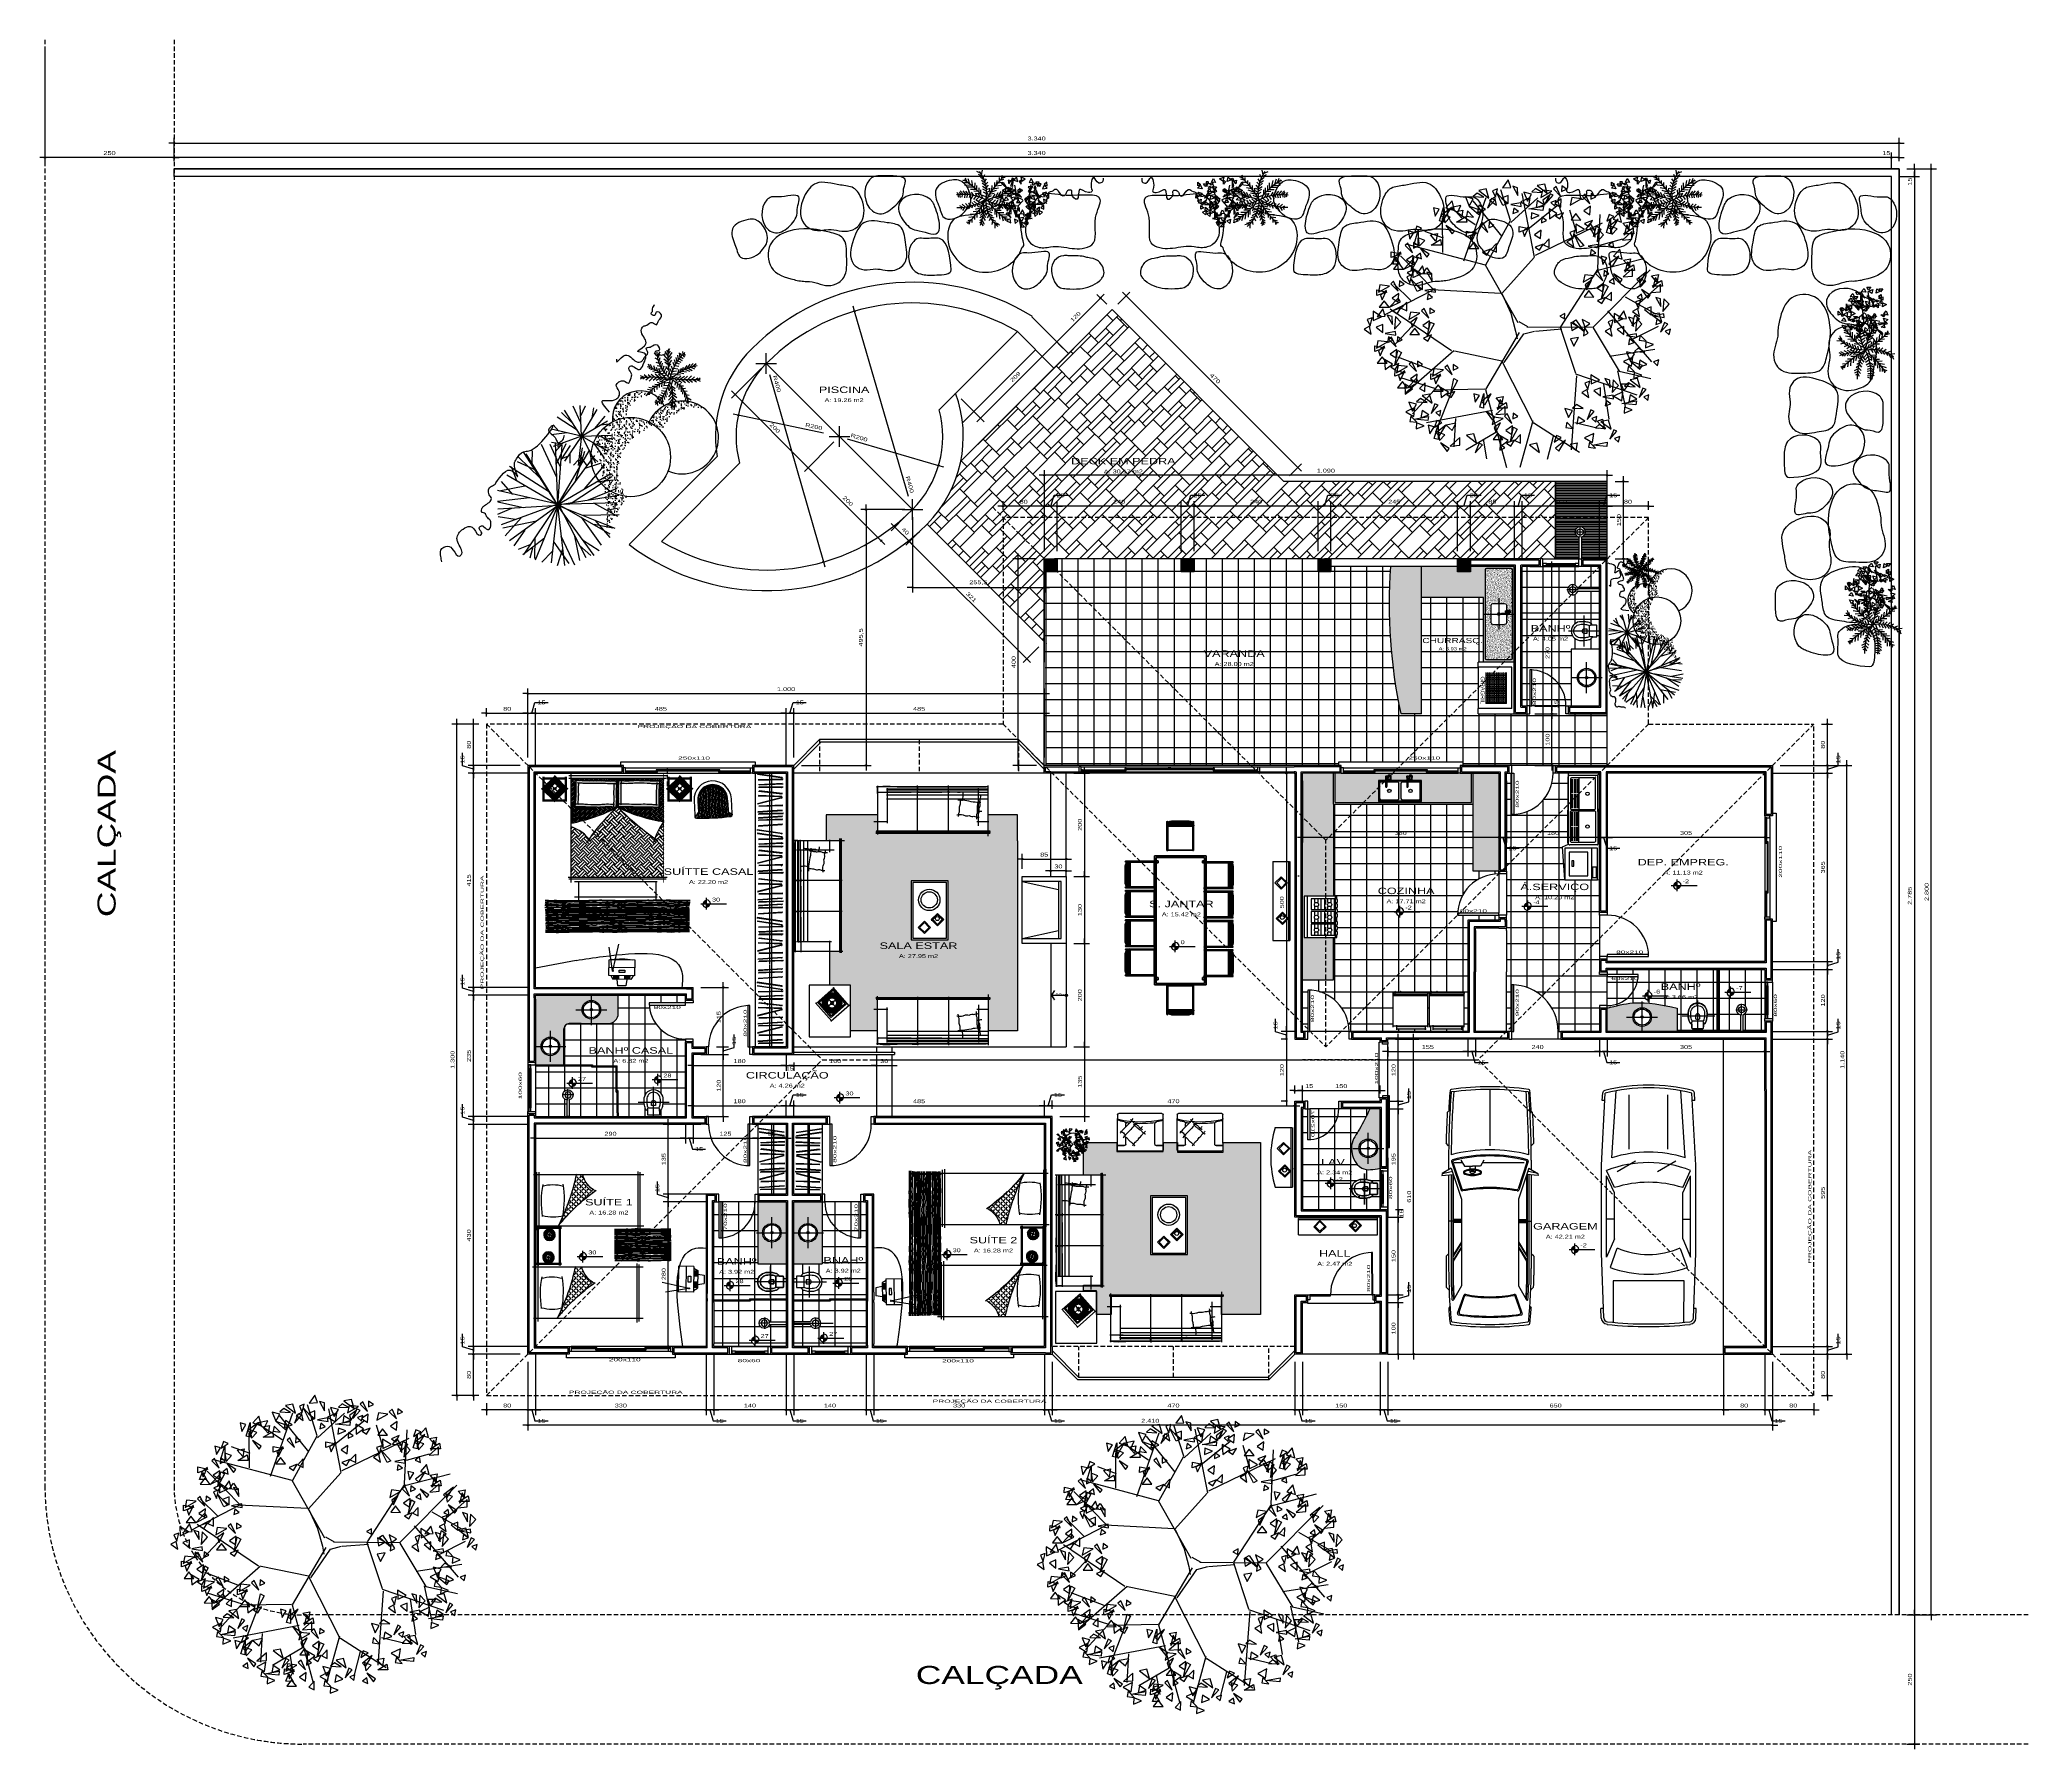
# Model space of a CAD drawing. Extents: x 2280 to 14192, y 1386 to 4696.
# Drawn here: x 2280 to 6130, y 1386 to 4696 of the extents above; entities that cross this region are included whole.
import ezdxf
from ezdxf.enums import TextEntityAlignment as Align

# ---------------------------------------------------------------- set-up
doc = ezdxf.new("R2010")
doc.units = 0
doc.header["$LTSCALE"] = 35
doc.linetypes.add('HIDDEN', pattern=[0.375, 0.25, -0.125])
doc.layers.get('0').update_dxf_attribs({"linetype": 'CONTINUOUS'})
doc.layers.get('DEFPOINTS').update_dxf_attribs({"linetype": 'CONTINUOUS'})
for name, color, linetype in [('COTA', 13, 'CONTINUOUS'), ('COZ', 1, 'CONTINUOUS'), ('EQUIP', 7, 'CONTINUOUS'), ('EQUIP_I', 13, 'CONTINUOUS'), ('ESPEC', 2, 'CONTINUOUS'), ('ESPECARQ', 2, 'CONTINUOUS'), ('ESQUADRIA', 2, 'CONTINUOUS'), ('ESTRUT', 12, 'CONTINUOUS'), ('HACHURA', 51, 'CONTINUOUS'), ('INDCORTE', 2, 'CONTINUOUS'), ('LINVISTA', 60, 'CONTINUOUS'), ('MOB', 1, 'CONTINUOUS'), ('MOBIL', 7, 'CONTINUOUS'), ('MOBIL_I', 13, 'CONTINUOUS'), ('MURO', 1, 'CONTINUOUS'), ('P02', 13, 'CONTINUOUS'), ('PAREDE', 5, 'CONTINUOUS'), ('PROJECAO', 13, 'HIDDEN'), ('REG200-290', 6, 'CONTINUOUS'), ('REG60-100', 7, 'CONTINUOUS'), ('UNIDADE', 4, 'CONTINUOUS'), ('VE', 118, 'CONTINUOUS'), ('VEGET', 108, 'CONTINUOUS'), ('VIDRO', 1, 'CONTINUOUS')]:
    doc.layers.add(name, color=color, linetype=linetype)
doc.styles.add('REGUA100', font='arial.ttf', dxfattribs={"width": 1.4})
doc.styles.add('REGUA290', font='arial.ttf', dxfattribs={"width": 1.4})
doc.styles.add('REGUA60', font='romnswin.shx', dxfattribs={"width": 1.4})
doc.styles.add('REGUA80', font='arial.ttf', dxfattribs={"width": 1.4})
doc.styles.get("Standard").update_dxf_attribs({"font": 'ISOCP'})
doc.dimstyles.new('ISO-25', dxfattribs={"dimtxt": 2.5, "dimasz": 2.5, "dimexe": 1.25, "dimexo": 0.625, "dimtad": 1, "dimdec": 4, "dimdsep": 46, "dimlunit": 6, "dimtxsty": 'Standard', "dimcen": 2.5, "dimadec": 0, "dimazin": 0, "dimtfac": 1, "dimtdec": 4, "dimtmove": 0, "dimatfit": 3, "dimfxl": 1, "dimtolj": 1, "dimtzin": 0, "dimarcsym": 0})
doc.dimstyles.get("Standard").update_dxf_attribs({"dimtxt": 2.5, "dimasz": 2.5, "dimexe": 1.25, "dimexo": 0.625, "dimtad": 1, "dimdec": 4, "dimdsep": 46, "dimlunit": 6, "dimtxsty": 'Standard', "dimcen": 2.5, "dimadec": 0, "dimazin": 0, "dimtfac": 1, "dimtdec": 4, "dimtmove": 0, "dimatfit": 3, "dimfxl": 1, "dimtolj": 1, "dimtzin": 0, "dimarcsym": 0})
pattern_1 = [(1e-15, (2418.4304, 2118.327), (5.7702, 4.2054), [0, -2.3472, 0, -3.1296, 0, -5.4768]), (10, (2422.44, 2122.826), (3.236075, 8.11807), [0, -6.0636, 0, -1.3692, 0, -5.1834]), (20, (2419.115, 2121.848), (2.06104, 9.49259), [0, -4.2054, 0, -2.8362, 0, -6.1614]), (30, (2422.929, 2120.87), (0.232086, 7.813215), [0, -5.4768, 0, -6.9438, 0, -4.9878]), (40, (2421.2666, 2119.892), (2.739218, 8.298912), [0, -4.0098, 0, -3.2274, 0, -5.5746]), (50, (2425.374, 2118.914), (-1.50694, 6.115888), [0, -1.1736, 0, -7.7262, 0, -4.5966]), (60, (2423.516, 2117.936), (-1.469318, 10.560266), [0, -1.467, 0, -4.5966, 0, -5.2812]), (70, (2421.169, 2116.958), (-2.755708, 5.582366), [0, -2.7384, 0, -3.1296, 0, -7.1394]), (80, (2421.8534, 2115.98), (-3.343554, 6.945317), [0, -3.5208, 0, -4.2054]), (90, (2426.059, 2115.002), (-6.5526, 4.4988), [0, -5.379, 0, -3.0318, 0, -7.1394]), (100, (2417.8436, 2115.98), (-5.925644, 2.629572), [0, -2.7384, 0, -5.6724, 0, -6.4548]), (110, (2418.8216, 2116.958), (-6.134452, 4.84445), [0, -4.6944, 0, -3.7164, 0, -5.1834]), (120, (2419.7996, 2117.936), (-8.723132, 2.981707), [0, -6.4548, 0, -2.0538, 0, -7.4328]), (130, (2420.7776, 2118.914), (-6.461191, -0.059492), [0, -3.7164, 0, -1.3692, 0, -7.6284]), (140, (2421.7556, 2119.892), (-10.159836, -1.305386), [0, -1.0758, 0, -5.6724, 0, -4.6944]), (150, (2422.7336, 2120.87), (-7.863056, -3.252413), [0, -2.7384, 0, -3.2274, 0, -6.2592]), (160, (2423.712, 2121.848), (-9.677406, -5.4283), [0, -5.7702, 0, -2.3472, 0, -4.0098]), (170, (2424.6896, 2122.826), (-4.741256, -4.923895), [0, -3.7164, 0, -2.1516, 0, -7.5306])]
pattern_2 = [(360, (4414.2, 220.673), (8e-15, 31.0515), []), (90, (4414.2, 220.673), (-31.0515, 1e-14), [])]
pattern_3 = [(360, (4445.7654, 224.976), (5.7702, 4.2054), [0, -2.3472, 0, -3.1296, 0, -5.4768]), (10, (4449.775, 229.475), (3.236075, 8.11807), [0, -6.0636, 0, -1.3692, 0, -5.1834]), (20, (4446.45, 228.497), (2.061039, 9.49259), [0, -4.2054, 0, -2.8362, 0, -6.1614]), (30, (4450.264, 227.519), (0.232086, 7.813215), [0, -5.4768, 0, -6.9438, 0, -4.9878]), (40, (4448.6016, 226.541), (2.7392176, 8.2989116), [0, -4.0098, 0, -3.2274, 0, -5.5746]), (50, (4452.709, 225.563), (-1.50694, 6.115888), [0, -1.1736, 0, -7.7262, 0, -4.5966]), (60, (4450.851, 224.585), (-1.469318, 10.560266), [0, -1.467, 0, -4.5966, 0, -5.2812]), (70, (4448.504, 223.607), (-2.755708, 5.5823655), [0, -2.7384, 0, -3.1296, 0, -7.1394]), (80, (4449.1884, 222.629), (-3.3435544, 6.945317), [0, -3.5208, 0, -4.2054]), (90, (4453.394, 221.651), (-6.5526, 4.4988), [0, -5.379, 0, -3.0318, 0, -7.1394]), (100, (4445.1786, 222.629), (-5.925644, 2.629572), [0, -2.7384, 0, -5.6724, 0, -6.4548]), (110, (4446.1566, 223.6068), (-6.134452, 4.84445), [0, -4.6944, 0, -3.7164, 0, -5.1834]), (120, (4447.1346, 224.585), (-8.723132, 2.981707), [0, -6.4548, 0, -2.0538, 0, -7.4328]), (130, (4448.1126, 225.563), (-6.461191, -0.059492), [0, -3.7164, 0, -1.3692, 0, -7.6284]), (140, (4449.091, 226.541), (-10.159836, -1.305386), [0, -1.0758, 0, -5.6724, 0, -4.6944]), (150, (4450.0686, 227.519), (-7.863056, -3.252413), [0, -2.7384, 0, -3.2274, 0, -6.2592]), (160, (4451.047, 228.497), (-9.677406, -5.428299), [0, -5.7702, 0, -2.3472, 0, -4.0098]), (170, (4452.0246, 229.475), (-4.741256, -4.923895), [0, -3.7164, 0, -2.1516, 0, -7.5306])]
pattern_4 = [(360, (4414.2, 120.673), (8e-15, 31.0515), []), (90, (4414.2, 120.673), (-31.0515, 1e-14), [])]
pattern_5 = [(90, (3014.0628, 15509.5616), (-2.8575, 6e-16), []), (180, (3014.0628, 15509.5616), (-5.715, -2.8575), [7.14375, -4.28625])]
pattern_6 = [(315, (3527.79657, 16975.30315), (0.67351921, 0.224506403), [0, -0.635])]

# ---------------------------------------------------------------- blocks, each defined once
blk = doc.blocks.new('INDUNI1')
at = {"color": 0, "style": 'REGUA100', "width": 1.4, "flags": 8}
for tag, p in [('NOME1', (0, 0)), ('NOME2', (0, -4.29))]:
    blk.add_attdef(tag, text='', height=2.5, dxfattribs=at).set_placement(p, align=Align.CENTER)
at = {"layer": 'ESPECARQ', "style": 'REGUA60', "width": 1.4}
blk.add_attdef('AREA', text='', height=1.5, dxfattribs=at).set_placement((0, -7.81), align=Align.CENTER)
at = {"layer": 'ESPECARQ', "style": 'REGUA60', "width": 1.4, "flags": 8}
for tag, p in [('REVPAR', (0, -12.81)), ('PEDIR', (0, -15.31)), ('PISO', (0, -10.31))]:
    blk.add_attdef(tag, text='', height=1.5, dxfattribs=at).set_placement(p, align=Align.CENTER)
blk = doc.blocks.new('SACHS__2')
at = {"layer": 'EQUIP', "color": 0, "linetype": 'ByBlock'}
for p, q in [((42.3, 2.4), (0, 2.4)), ((0, 2.4), (0, -2.4)), ((42.3, -2.4), (0, -2.4))]:
    blk.add_line(p, q, dxfattribs=at)
blk.add_arc((52, 0), 10, 193.8865, 166.1135, dxfattribs=at)
at = {"layer": 'EQUIP_I'}
for p, q in [((41.6, 0), (63.2, 0)), ((52, 11.2), (52, -11.2))]:
    blk.add_line(p, q, dxfattribs=at)
blk.add_circle((52, 0), 6, dxfattribs=at)
blk = doc.blocks.new('SAL41S_2')
at = {"layer": 'EQUIP_I'}
for radius in [18, 15.5, 2.25]:
    blk.add_circle((0, -26.5), radius, dxfattribs=at)
blk = doc.blocks.new('A$C3E6C4F49')
at = {"layer": 'ESPECARQ', "color": 1, "ltscale": 0.35}
blk.add_line((0, 30), (60, 30), dxfattribs=at)
blk.add_lwpolyline([(30, 0), (30, 60)], dxfattribs=at)
blk = doc.blocks.new('A$C49417C05')
at = {"layer": 'EQUIP', "ltscale": 0.35, "rotation": 180}
blk.add_blockref('SAL41S_2', (30, 3.5), dxfattribs=at)
at = {"layer": 'ESPECARQ', "ltscale": 0.35}
blk.add_blockref('A$C3E6C4F49', (0, 0), dxfattribs=at)
blk = doc.blocks.new('SAP31S_2')
at = {"layer": 'EQUIP', "color": 0, "linetype": 'ByBlock'}
blk.add_lwpolyline([(0, -7.3), (-10, -7.3, 0.411177), (-11.2, -8.4), (-11.2, -15.3, -0.293607), (-11.7, -16.1, 0.168721), (-15.3, -19.5, 0.065493), (-16.4, -22.1, 0.054217), (-18.1, -31.1, 0.032691), (-18.2, -37.7, 0.170487), (-13.6, -50.7, 0.222764), (0, -57, 0.222764), (13.6, -50.7, 0.170487), (18.2, -37.7, 0.032691), (18.1, -31.1, 0.054217), (16.4, -22.1, 0.065493), (15.3, -19.5, 0.168721), (11.6, -16.1, -0.293607), (11.2, -15.3), (11.2, -8.4, 0.411177), (10, -7.3)], format="xyb", close=True, dxfattribs=at)
at = {"layer": 'EQUIP_I'}
for points in [[(0, -52, -0.222371), (-9.8, -47.5, -0.171293), (-13.2, -37.5, -0.033324), (-13.2, -31.5, -0.054221), (-11.6, -23.5, -0.314946), (-9.4, -22), (0, -22), (9.3, -22, -0.314946), (11.6, -23.5, -0.054221), (13.2, -31.5, -0.033324), (13.2, -37.5, -0.171293), (9.7, -47.5, -0.222371)], [(4, -32.5), (4, -26.2, 0.075), (-4, -26.2), (-4, -32.5, 0.9125)]]:
    blk.add_lwpolyline(points, format="xyb", close=True, dxfattribs=at)
for points in [[(-11.2, -15.3), (-11.2, -20.4, 0.448446), (-10.4, -21.2)], [(11.2, -15.3), (11.2, -20.4, -0.448446), (10.3, -21.2)], [(0, -57, 0.000669), (0, -57, 0.170487)]]:
    blk.add_lwpolyline(points, format="xyb", dxfattribs=at)
blk = doc.blocks.new('A$C198B71F5')
at = {"layer": 'EQUIP', "ltscale": 0.35, "rotation": 89.99999999999999}
blk.add_blockref('SAP31S_2', (-2.2, 30), dxfattribs=at)
at = {"layer": 'ESPECARQ', "ltscale": 0.35, "rotation": 270}
blk.add_blockref('A$C3E6C4F49', (0, 60), dxfattribs=at)
blk = doc.blocks.new('FLOR2')
at = {"layer": 'VE', "color": 82}
for p, q in [((-80, 253), (-102, 282)), ((-75, 224), (-102, 246)), ((-66, 186), (-93, 208)), ((-83, 267), (-72, 290)), ((-77, 238), (-65, 269)), ((-69, 200), (-48, 241)), ((-61, 166), (-31, 214)), ((49, 200), (17, 234)), ((44, 167), (17, 210)), ((52, 229), (26, 258)), ((54, 258), (41, 273)), ((42, 157), (75, 195)), ((48, 191), (80, 229)), ((51, 215), (80, 258)), ((53, 244), (74, 286)), ((197, 193), (175, 202)), ((-248, 123), (-283, 102)), ((-229, 122), (-259, 154)), ((-209, 119), (-251, 98)), ((-190, -16), (-242, 10)), ((-171, 110), (-217, 98)), ((-195, 116), (-211, 147)), ((-162, -11), (-204, 23)), ((-143, 101), (-184, 85)), ((-138, -6), (-174, 21)), ((-157, 106), (-168, 137)), ((-111, 87), (-161, 77)), ((-104, -3), (-140, 24)), ((-129, 95), (-135, 128)), ((-92, 76), (-133, 60)), ((-79, 0), (-115, 28)), ((-71, 63), (-110, 47)), ((-101, 81), (-107, 115)), ((-58, 153), (-91, 179)), ((-84, 72), (-80, 98)), ((-45, 110), (-83, 141)), ((-50, 47), (-83, 34)), ((-36, 82), (-75, 107)), ((-35, -8), (-70, 1)), ((-28, 27), (-69, 0)), ((-61, 56), (-57, 90)), ((-51, 128), (-27, 175)), ((-25, 50), (-48, 61)), ((-39, 91), (-20, 146)), ((-31, 67), (-12, 113)), ((-19, 33), (-9, 79)), ((-11, 15), (8, 51)), ((17, 74), (2, 113)), ((27, 103), (7, 147)), ((8, 14), (8, 51)), ((35, 128), (17, 176)), ((18, -12), (54, 12)), ((19, 20), (55, 12)), ((23, 90), (60, 113)), ((29, 26), (26, 68)), ((31, 113), (65, 137)), ((44, 35), (83, 29)), ((55, 42), (49, 84)), ((81, 61), (67, 100)), ((67, 51), (106, 45)), ((74, 13), (115, -7)), ((105, 81), (90, 117)), ((98, 75), (137, 72)), ((104, 16), (130, 47)), ((125, 101), (109, 124)), ((116, 91), (160, 89)), ((142, 118), (121, 144)), ((123, 19), (159, -8)), ((128, 20), (162, 65)), ((158, 136), (135, 160)), ((135, 110), (178, 110)), ((147, 23), (189, -11)), ((151, 128), (196, 131)), ((174, 158), (153, 176)), ((188, 178), (161, 191)), ((162, 26), (196, 73)), ((166, 147), (213, 152)), ((175, 29), (226, 2)), ((180, 166), (207, 166)), ((190, 32), (234, 86)), ((193, 186), (219, 189)), ((209, 38), (259, 20)), ((228, 43), (249, 73)), ((234, 50), (270, 39)), ((256, 53), (276, 71)), ((-261, -36), (-297, -24)), ((-272, -40), (-292, -59)), ((-224, -25), (-274, -7)), ((-244, -31), (-265, -60)), ((-205, -20), (-249, -73)), ((-208, -174), (-234, -177)), ((-181, -135), (-229, -140)), ((-195, -154), (-223, -154)), ((-212, -181), (-190, -190)), ((-177, -14), (-211, -60)), ((-166, -116), (-211, -119)), ((-203, -166), (-176, -179)), ((-150, -98), (-193, -98)), ((-190, -146), (-168, -164)), ((-143, -7), (-178, -52)), ((-131, -79), (-176, -77)), ((-173, -124), (-150, -147)), ((-157, -105), (-137, -132)), ((-113, -62), (-153, -60)), ((-119, -4), (-145, -35)), ((-141, -88), (-124, -111)), ((-82, -38), (-121, -33)), ((-120, -69), (-105, -105)), ((-90, -3), (-117, -34)), ((-59, -22), (-98, -16)), ((-59, -171), (-98, -175)), ((-96, -49), (-82, -88)), ((-45, -138), (-81, -148)), ((-70, -29), (-64, -72)), ((-37, -114), (-69, -119)), ((-29, -85), (-68, -96)), ((-63, -179), (-44, -219)), ((-24, -57), (-62, -72)), ((-50, -150), (-41, -185)), ((-44, -15), (-41, -57)), ((-40, -122), (-28, -153)), ((-31, -100), (-17, -124)), ((-25, -70), (-13, -100)), ((-17, -15), (-5, -46)), ((5, -32), (-13, -79)), ((16, -54), (-3, -100)), ((24, -79), (5, -134)), ((10, -38), (32, -49)), ((36, -116), (12, -162)), ((46, -154), (15, -201)), ((21, -70), (60, -95)), ((30, -98), (67, -128)), ((33, -20), (32, -58)), ((54, -187), (32, -229)), ((42, -26), (71, -6)), ((42, -141), (76, -167)), ((51, -63), (59, -95)), ((51, -174), (78, -196)), ((54, -32), (57, -66)), ((64, -74), (111, -79)), ((66, -37), (101, -13)), ((75, -83), (82, -127)), ((80, -42), (82, -69)), ((87, -94), (128, -99)), ((89, -45), (126, -21)), ((102, -109), (98, -145)), ((99, -49), (112, -81)), ((109, -52), (156, -33)), ((109, -116), (150, -121)), ((121, -130), (119, -163)), ((129, -57), (142, -88)), ((131, -143), (171, -149)), ((138, -151), (135, -176)), ((144, -60), (181, -36)), ((146, -162), (178, -167)), ((159, -62), (176, -90)), ((173, -63), (216, -42)), ((198, -64), (220, -91)), ((213, -64), (249, -35)), ((232, -63), (268, -88)), ((240, -55), (269, -28)), ((-84, -217), (-113, -232)), ((-71, -194), (-111, -203)), ((-90, -226), (-81, -245)), ((-76, -202), (-60, -237)), ((62, -226), (49, -257)), ((67, -254), (56, -278)), ((59, -212), (86, -234)), ((65, -241), (86, -270))]:
    blk.add_line(p, q, dxfattribs=at)
for centre, radius, start, end in [((1088, 462), 1187, 188.516, 202.6061), ((-212, 435), 475, 295.4351, 330.987), ((-486, 269), 540, 336.1944, 2.2987), ((-27, -730), 732, 93.4205, 111.3892), ((-266, -219), 343, 41.079, 90.2435), ((196, -423), 475, 115.4351, 150.987), ((-482, 28), 467, 321.3423, 356.988), ((201, 279), 343, 232.5988, 281.7634), ((-1103, -450), 1187, 8.516, 22.6061), ((-112, 350), 262, 304.4561, 313.2891), ((11, 743), 732, 273.4205, 291.3892), ((-241, -435), 473, 32.1218, 54.7349)]:
    blk.add_arc(centre, radius, start, end, dxfattribs=at)
blk = doc.blocks.new('ARVE07P')
for p, q in [((0.008, -0.006), (-0.047, 0.484)), ((-0.034, 0.376), (-0.005, 0.494)), ((0.008, -0.006), (-0.304, 0.366)), ((-0.194, 0.238), (-0.189, 0.449)), ((-0.021, 0.278), (-0.102, 0.476)), ((0.005, -0.004), (0.223, 0.434)), ((0.102, 0.193), (0.113, 0.471)), ((0.158, 0.299), (0.268, 0.406)), ((0.25, 0.153), (0.352, 0.349)), ((0.003, 0.001), (-0.449, 0.183)), ((-0.302, 0.123), (-0.396, 0.263)), ((-0.247, 0.294), (-0.365, 0.319)), ((0.005, 0.001), (0.412, 0.256)), ((0.313, 0.263), (0.389, 0.296)), ((0.003, 0.001), (-0.47, -0.115)), ((-0.365, 0.148), (-0.465, 0.128)), ((0.003, 0.001), (-0.341, -0.362)), ((0, 0.003), (0.008, -0.5)), ((0.003, 0.003), (0.494, 0.031)), ((0.008, 0.003), (0.454, -0.217)), ((0.252, 0.018), (0.502, -0.052)), ((0.362, 0.023), (0.488, 0.088)), ((-0.302, -0.072), (-0.491, -0.022)), ((-0.352, -0.087), (-0.454, -0.182)), ((0.003, -0.117), (-0.15, -0.47)), ((0.008, -0.002), (0.265, -0.422)), ((0.315, -0.149), (0.423, -0.267)), ((-0.157, -0.169), (-0.389, -0.287)), ((-0.255, -0.267), (-0.273, -0.405)), ((0.003, -0.252), (-0.05, -0.495)), ((0.118, -0.182), (0.163, -0.475)), ((0.176, -0.277), (0.334, -0.37)), ((0.334, -0.37), (0.334, -0.37))]:
    blk.add_line(p, q)
blk = doc.blocks.new('A$C22823074')
at = {"layer": 'VEGET', "ltscale": 0.35}
h = blk.add_hatch(dxfattribs=at)
h.set_pattern_fill('AR-SAND,_O', color=256, scale=0.2, angle=264.9156)
h.set_pattern_definition([(236.77328, (-2926.9364, 4051.561), (-9.784898, -0.410243), [0, -7.7216, 0, -8.636, 0, -8.255]), (266.77328, (-2926.936, 4051.561), (-13.626734, -10.033738), [0, -4.1656, 0, -6.9596, 0, -2.667]), (306.77328, (-2927.402, 4057.792), (1.150131, -15.77801), [0, -2.54, 0, -9.144, 0, -11.938]), (316.77328, (-2927.402, 4057.792), (-3.308283, -15.5609), [0, -1.27, 0, -5.9944, 0, -6.858])])
edge = h.paths.add_edge_path()
edge.add_ellipse((368.7, 211), major_axis=(0, 76.9), ratio=1, start_angle=6.8871, end_angle=27.2758)
edge.add_ellipse((386.3, 286.1), major_axis=(0, 53.2), ratio=1, start_angle=-35.8626, end_angle=97.2756, ccw=False)
edge.add_ellipse((406.1, 283.9), major_axis=(0, 46.7), ratio=1, start_angle=345.9313, end_angle=445.7764)
edge = h.paths.add_edge_path()
edge.add_ellipse((368.7, 211), major_axis=(-76.9, 0), ratio=1, start_angle=48.2922, end_angle=84.5772, ccw=False)
edge.add_spline(control_points=[(322.4, 72.6), (322.7, 105.8), (318.7, 163.9), (306, 220), (299.3, 244)], knot_values=[1120.512138, 1120.512138, 1120.512138, 1120.512138, 1219.571794, 1294.919175, 1294.919175, 1294.919175, 1294.919175], degree=3, periodic=0)
edge.add_line((317.1, 157.3), (326.3, 165.6))
edge.add_line((326.3, 165.6), (316.1, 164.4))
edge.add_ellipse((368.7, 211), major_axis=(0, 76.9), ratio=1, start_angle=421.6494, end_angle=424.6142, ccw=False)
edge.add_line((301.1, 247.5), (305.5, 241.5))
edge.add_line((305.5, 241.5), (303.4, 248.2))
edge.add_line((303.4, 248.2), (302.1, 249.3))
edge.add_ellipse((368.7, 211), major_axis=(0, 76.9), ratio=1, start_angle=417.3446, end_angle=420.1386, ccw=False)
edge.add_line((304, 252.5), (312.7, 251.7))
edge.add_line((312.7, 251.7), (306, 255.5))
edge.add_ellipse((368.7, 211), major_axis=(-76.9, 0), ratio=1, start_angle=319.2733, end_angle=324.6803, ccw=False)
edge.add_ellipse((368.7, 211), major_axis=(0, 76.9), ratio=1, start_angle=320.7025, end_angle=409.2733, ccw=False)
edge.add_ellipse((432.2, 184.9), major_axis=(-86.8, 0), ratio=1, start_angle=-80.2252, end_angle=35.5049)
edge = h.paths.add_edge_path()
edge.add_ellipse((368.7, 211), major_axis=(0, 76.9), ratio=1, start_angle=309.1894, end_angle=332.3708)
edge.add_ellipse((468.1, 249), major_axis=(0, 70.5), ratio=1, start_angle=323.9355, end_angle=424.6529, ccw=False)
edge.add_ellipse((494.9, 237.4), major_axis=(-70.2, 0), ratio=1, start_angle=257.8639, end_angle=341.5095)
blk.add_circle((368.7, 211), 76.9, dxfattribs=at)
for centre, radius, start, end in [((386.3, 286.1), 53.2, 27.2191, 187.2756), ((468.1, 249), 70.5, 247.1282, 154.6529)]:
    blk.add_arc(centre, radius, start, end, dxfattribs=at)
for points, knots in [([(327.4, 298), (318.6, 308.2), (306.1, 322.7), (327.9, 319.5), (338.4, 321.1), (347.3, 328.9), (347.3, 340.2), (335, 351.2), (353.7, 363.3), (365.4, 349.6), (368.8, 363.8), (372.3, 373.5), (363, 379.9), (369.8, 393.1), (385.3, 373.6), (394.4, 393.5), (403.8, 414.6), (373.4, 414), (394.6, 423), (401.9, 438), (384.8, 449.6), (391.7, 465.3), (401.7, 465.5), (408.9, 476.4), (418.5, 463.9), (420.9, 471.9), (423.6, 477.7), (434, 486.1), (416.1, 496.7), (416.8, 482.4), (405.6, 488), (411.8, 492.8), (409.5, 498.2), (412.8, 502.4), (414.1, 505.2), (414.8, 506.6)], [0, 0, 0, 0, 25.665497, 36.27573, 51.469321, 58.978119, 69.596004, 81.459359, 98.577314, 108.065164, 119.938913, 127.446353, 139.310568, 144.060068, 163.183022, 175.289854, 197.802074, 210.450777, 227.18311, 234.30736, 259.533939, 269.031507, 275.744101, 287.612719, 297.099798, 301.849297, 306.597365, 318.471114, 330.330349, 337.454598, 344.570293, 349.319792, 354.62839, 359.37789, 364.127389, 364.127389, 364.127389, 364.127389]), ([(341.1, 400.8), (341, 398.4), (340.7, 390.7), (351.1, 406.5), (367.1, 411), (375.5, 392.1), (392.2, 396.1), (394.1, 405.8), (406.2, 411), (395.6, 422.7), (404, 423.5), (410.1, 425.2), (420.2, 433.9), (427.5, 414.3), (413.5, 417.7), (417, 405.6), (422.9, 410.8), (427.7, 407.6), (432.4, 410.1), (435.5, 410.9), (437, 411.3)], [204.210503, 204.210503, 204.210503, 204.210503, 210.450777, 227.18311, 234.30736, 259.533939, 269.031507, 275.744101, 287.612719, 297.099798, 301.849297, 306.597365, 318.471114, 330.330349, 337.454598, 344.570293, 349.319792, 354.62839, 359.37789, 364.127389, 364.127389, 364.127389, 364.127389]), ([(2.6, 8.3), (2.1, 11.7), (1.1, 19), (-2, 32.8), (14.5, 41.6), (26.2, 31.5), (33.7, 14.6), (43.7, 24.8), (39.7, 35.6), (33.9, 43.9), (30.3, 58.4), (41, 71.3), (55.9, 78.4), (67.8, 71.6), (72.8, 55.6), (81.9, 63.8), (77, 68.4), (74.2, 74), (81.7, 81.2), (86.6, 72.6), (96.2, 68.9), (98.4, 80.5), (97.4, 89.7), (88.9, 93.6), (88, 103), (80.4, 102.6), (79.1, 108.3), (81, 113.2), (86.6, 118.4), (94, 121.7), (101.5, 131.2), (90.3, 139.4), (94.1, 154.7), (104.1, 155.9), (114.1, 169.6), (131.9, 199.2), (156.1, 162.6), (139, 195.1), (149, 209.4), (157.4, 222.8), (169.9, 222.2), (192.5, 230), (232.4, 285.2), (203.3, 260.5), (223.7, 252), (225.6, 239.4), (234, 236.8), (226.7, 225.4), (229.6, 240.5), (238.4, 243.1), (239.6, 250.3), (240.2, 253.7)], [0, 0, 0, 0, 10.60104, 22.596648, 38.042121, 50.933837, 67.888316, 74.253692, 84.854732, 98.259962, 105.904031, 127.541136, 141.771205, 150.509964, 167.464443, 171.708059, 178.410699, 183.150727, 189.516103, 200.323018, 205.063044, 216.487325, 224.131395, 232.60866, 241.347368, 246.087397, 250.827379, 255.570772, 261.936148, 272.754657, 281.502492, 290.24125, 307.342719, 312.086112, 318.451488, 357.853921, 372.335093, 397.057912, 408.482214, 427.578341, 438.18282, 442.92619, 502.487338, 508.852714, 532.548181, 539.250821, 545.608718, 552.31763, 559.965115, 570.574009, 580.060773, 580.060773, 580.060773, 580.060773])]:
    blk.add_open_spline(points, degree=3, knots=knots, dxfattribs=at)
at = {"layer": 'VEGET', "ltscale": 0.35, "extrusion": (0, 0, -1)}
for name, p, xscale, yscale, zscale, rotation in [('FLOR2', (-443.6, 364.4), 0.1982877601670334, 0.1982877601670334, -0.1982877601670334, 76.23098749567444), ('ARVE07P', (-272.6, 251.4), 119.6446000504234, 119.6446000504234, -119.6446000504233, 146.2586073242994), ('ARVE07P', (-226.4, 119.3), 239.2892001008467, 239.2892001008467, -239.2892001008467, 146.2586073242994), ('ARVE07P', (-227.5, 118.8), 239.2892001008467, 239.2892001008467, -239.2892001008467, 260.2788109679856)]:
    blk.add_blockref(name, p, dxfattribs=dict(at, xscale=xscale, yscale=yscale, zscale=zscale, rotation=rotation))
blk = doc.blocks.new('A$C13283FC8')
at = {"layer": 'VEGET', "ltscale": 0.35}
h = blk.add_hatch(dxfattribs=at)
h.set_pattern_fill('AR-SAND,_O', color=256, scale=0.12, angle=309.8856)
h.set_pattern_definition([(281.74331, (-2933.2584, 401.8604), (-3.979591, -4.323351), [0, -4.63296, 0, -5.1816, 0, -4.953]), (311.7433, (-2933.2584, 401.8604), (-1.52963, -10.03749), [0, -2.49936, 0, -4.17576, 0, -1.6002]), (351.74331, (-2936.098, 404.308), (7.178755, -6.209839), [0, -1.524, 0, -5.4864, 0, -7.1628]), (1.7433, (-2936.098, 404.308), (5.194157, -8.008235), [0, -0.762, 0, -3.59664, 0, -4.1148])])
edge = h.paths.add_edge_path()
edge.add_ellipse((94.3, 169.1), major_axis=(-32.6, 32.6), ratio=1, start_angle=6.8871, end_angle=27.2758)
edge.add_ellipse((69.9, 208.4), major_axis=(-22.6, 22.6), ratio=1, start_angle=-35.8626, end_angle=97.2756, ccw=False)
edge.add_ellipse((79.2, 215.9), major_axis=(-19.8, 19.8), ratio=1, start_angle=345.9313, end_angle=445.7764)
edge = h.paths.add_edge_path()
edge.add_ellipse((94.3, 169.1), major_axis=(-32.6, -32.6), ratio=1, start_angle=48.2922, end_angle=84.5772, ccw=False)
edge.add_spline(control_points=[(133.3, 90.7), (119.3, 104.9), (93, 127.9), (63.8, 146.3), (50.8, 153.7)], knot_values=[1120.512138, 1120.512138, 1120.512138, 1120.512138, 1219.571794, 1294.919175, 1294.919175, 1294.919175, 1294.919175], degree=3, periodic=0)
edge.add_line((95.1, 124.4), (95.5, 131.8))
edge.add_line((95.5, 131.8), (91.7, 127))
edge.add_ellipse((94.3, 169.1), major_axis=(-32.6, 32.6), ratio=1, start_angle=421.6494, end_angle=424.6142, ccw=False)
edge.add_line((50.1, 155.9), (54.5, 155.2))
edge.add_line((54.5, 155.2), (50.8, 157.2))
edge.add_line((50.8, 157.2), (49.7, 157.1))
edge.add_ellipse((94.3, 169.1), major_axis=(-32.6, 32.6), ratio=1, start_angle=417.3446, end_angle=420.1386, ccw=False)
edge.add_line((49.2, 159.3), (53.2, 162.6))
edge.add_line((53.2, 162.6), (48.8, 161.4))
edge.add_ellipse((94.3, 169.1), major_axis=(-32.6, -32.6), ratio=1, start_angle=319.2733, end_angle=324.6803, ccw=False)
edge.add_ellipse((94.3, 169.1), major_axis=(-32.6, 32.6), ratio=1, start_angle=320.7025, end_angle=409.2733, ccw=False)
edge.add_ellipse((132.2, 184.9), major_axis=(-36.9, -36.8), ratio=1, start_angle=-80.2252, end_angle=35.5049)
edge = h.paths.add_edge_path()
edge.add_ellipse((94.3, 169.1), major_axis=(-32.6, 32.6), ratio=1, start_angle=309.1894, end_angle=332.3708)
edge.add_ellipse((120.3, 227.4), major_axis=(-29.9, 29.9), ratio=1, start_angle=323.9355, end_angle=424.6529, ccw=False)
edge.add_ellipse((136.6, 233.8), major_axis=(-29.8, -29.8), ratio=1, start_angle=257.8639, end_angle=341.5095)
blk.add_circle((94.3, 169.1), 46.1, dxfattribs=at)
for centre, radius, start, end in [((120.3, 227.4), 42.3, 292.0982, 199.6229), ((69.9, 208.4), 31.9, 72.1891, 232.2457)]:
    blk.add_arc(centre, radius, start, end, dxfattribs=at)
for points, knots in [([(39.8, 188.5), (31.8, 189.1), (20.3, 190), (30.9, 197.8), (34.7, 203), (35.2, 210.1), (30.3, 214.9), (20.5, 214.3), (23.3, 227.4), (34.1, 226.5), (29.5, 234), (26.9, 239.6), (20.2, 238.4), (17.5, 246.8), (32.4, 245.1), (27.8, 257.4), (22.8, 270.4), (10.2, 257.3), (15.4, 270.1), (12.2, 279.1), (3.9, 277.9), (0, 280.7)], [0, 0, 0, 0, 25.665497, 36.27573, 51.469321, 58.978119, 69.596004, 81.459359, 98.577314, 108.065164, 119.938913, 127.446353, 139.310568, 144.060068, 163.183022, 175.289854, 197.802074, 210.450777, 227.18311, 234.30736, 257.479785, 257.479785, 257.479785, 257.479785]), ([(2.1, 237.9), (3.1, 236.9), (6.1, 233.5), (3.9, 244.6), (8.8, 253.3), (20.3, 248.8), (25.7, 257.6), (22.4, 262.6), (25.4, 269.9), (15.9, 270.4), (19.1, 274.3), (21, 277.6), (21.6, 285.6), (33, 280.3), (25.6, 275.8), (32.2, 272.2), (32.5, 276.9), (35.9, 277.6), (36.9, 280.6), (37.8, 282.2), (38.3, 283.1)], [204.210503, 204.210503, 204.210503, 204.210503, 210.450777, 227.18311, 234.30736, 259.533939, 269.031507, 275.744101, 287.612719, 297.099798, 301.849297, 306.597365, 318.471114, 330.330349, 337.454598, 344.570293, 349.319792, 354.62839, 359.37789, 364.127389, 364.127389, 364.127389, 364.127389]), ([(33.5, 0), (32.5, 0.9), (30.2, 2.4), (25.3, 0.6), (20.9, 4.2), (17.8, 0.8), (14.9, 2.7), (13.6, 5.6), (13.8, 10.2), (15.5, 14.7), (14.7, 21.9), (6.4, 20.7), (1.6, 28.7), (5.3, 33.5), (3.7, 43.6), (-1.3, 63.6), (24.6, 58.4), (3.5, 65), (1.6, 75.2), (-0.5, 84.5), (5.1, 89.5), (11.4, 102.5), (4.9, 142.8), (3.1, 120), (15.3, 125), (21.4, 120.5), (26.1, 122.9), (27.8, 115), (22.7, 122.6), (25.3, 127.4), (22.8, 131), (21.6, 132.7)], [218.200253, 218.200253, 218.200253, 218.200253, 224.131395, 232.60866, 241.347368, 246.087397, 250.827379, 255.570772, 261.936148, 272.754657, 281.502492, 290.24125, 307.342719, 312.086112, 318.451488, 357.853921, 372.335093, 397.057912, 408.482214, 427.578341, 438.18282, 442.92619, 502.487338, 508.852714, 532.548181, 539.250821, 545.608718, 552.31763, 559.965115, 570.574009, 580.060773, 580.060773, 580.060773, 580.060773])]:
    blk.add_open_spline(points, degree=3, knots=knots, dxfattribs=at)
at = {"layer": 'VEGET', "ltscale": 0.35, "extrusion": (0, 0, -1)}
for name, p, xscale, yscale, zscale, rotation in [('FLOR2', (-61, 266), 0.1189726561002201, 0.1189726561002201, -0.1189726561002201, 31.26095674170154), ('ARVE07P', (-73.4, 70.1), 143.573520060508, 143.573520060508, -143.573520060508, 215.3087802140127), ('ARVE07P', (-72.8, 69.8), 143.573520060508, 143.573520060508, -143.573520060508, 101.2885765703265), ('ARVE07P', (-36.3, 145.5), 71.78676003025402, 71.78676003025402, -71.786760030254, 101.2885765703265)]:
    blk.add_blockref(name, p, dxfattribs=dict(at, xscale=xscale, yscale=yscale, zscale=zscale, rotation=rotation))
blk = doc.blocks.new('MBCAD5_3')
at = {"color": 254}
mesh = blk.add_polyface(dxfattribs=at)
corners = [(-25, 48.8, 48), (-25, 56, 79.8), (-24.1, 55.5, 79.9), (-24.1, 48.4, 48.5), (-23.4, 49.7, 1), (-24, 46.8, 1), (-24.5, 46.9, 0.1), (-23.9, 49.9, 0.1), (-23.9, 49.9, 1.9), (-24.5, 46.9, 1.9), (-24.9, 50.3, 1.9), (-25.5, 47.1, 1.9), (-25.3, 50.5, 1), (-26, 47.2, 1), (-24.9, 50.3, 0.1), (-25.5, 47.1, 0.1), (-21.9, 51.9, 1), (-22.3, 52.3, 0.1), (-22.3, 52.3, 1.9), (-23, 53, 1.9), (-23.4, 53.4, 1), (-23, 53, 0.1), (-19.7, 53.4, 1), (-19.9, 53.9, 0.1), (-19.9, 53.9, 1.9), (-20.3, 54.9, 1.9), (-20.5, 55.3, 1), (-20.3, 54.9, 0.1), (-16.9, 54, 1), (-17, 54.5, 0.1), (-17, 54.5, 1.9), (-17, 55.5, 1.9), (-17.1, 56, 1), (-17, 55.5, 0.1), (16.9, 54, 1), (17, 54.5, 0.1), (17, 54.5, 1.9), (17, 55.5, 1.9), (17.1, 56, 1), (17, 55.5, 0.1), (19.7, 53.4, 1), (19.9, 53.9, 0.1), (19.9, 53.9, 1.9), (20.3, 54.9, 1.9), (20.5, 55.3, 1), (20.3, 54.9, 0.1), (21.9, 51.9, 1), (22.3, 52.3, 0.1), (22.3, 52.3, 1.9), (23, 53, 1.9), (23.4, 53.4, 1), (23, 53, 0.1), (23.4, 49.7, 1), (23.9, 49.9, 0.1), (23.9, 49.9, 1.9), (24.9, 50.3, 1.9), (25.3, 50.5, 1), (24.9, 50.3, 0.1), (24, 46.8, 1), (24.5, 46.9, 0.1), (24.5, 46.9, 1.9), (25.5, 47.1, 1.9), (26, 47.2, 1), (25.5, 47.1, 0.1), (-25.9, 48.4, 48.5), (-25.9, 55.5, 79.9), (-25.9, 47.6, 49.5), (-25.9, 54.5, 80.1), (-25, 47.2, 50), (-25, 54, 80.2), (-24.1, 47.6, 49.5), (-24.1, 54.5, 80.1), (-25, 8.1, 48), (-24.1, 8, 48.5), (-25.9, 8, 48.5), (-25.9, 8, 49.5), (-25, 7.9, 50), (-24.1, 8, 49.5), (-25, 5.3, 47.4), (-24.1, 5.1, 47.9), (-25.9, 5.1, 47.9), (-25.9, 4.7, 48.9), (-25, 4.5, 49.3), (-24.1, 4.7, 48.9), (-25, 3.1, 45.9), (-24.1, 2.7, 46.3), (-25.9, 2.7, 46.3), (-25.9, 2, 47), (-25, 1.6, 47.4), (-24.1, 2, 47), (-25, 1.6, 43.7), (-24.1, 1.1, 43.9), (-25.9, 1.1, 43.9), (-25.9, 0.1, 44.3), (-25, -0.3, 44.5), (-24.1, 0.1, 44.3), (-25, 1, 40.9), (-24.1, 0.5, 41), (-25.9, 0.5, 41), (-25.9, -0.5, 41), (-25, -1, 41.1), (-24.1, -0.5, 41), (-25, 1, 9.1), (-24.1, 0.5, 9), (-25.9, 0.5, 9), (-25.9, -0.5, 9), (-25, -1, 8.9), (-24.1, -0.5, 9), (-25, 1.6, 6.3), (-24.1, 1.1, 6.1), (-25.9, 1.1, 6.1), (-25.9, 0.1, 5.7), (-25, -0.3, 5.5), (-24.1, 0.1, 5.7), (-25, 3.1, 4.1), (-24.1, 2.7, 3.7), (-25.9, 2.7, 3.7), (-25.9, 2, 3), (-25, 1.6, 2.6), (-24.1, 2, 3), (-25, 5.3, 2.6), (-24.1, 5.1, 2.1), (-25.9, 5.1, 2.1), (-25.9, 4.7, 1.1), (-25, 4.5, 0.7), (-24.1, 4.7, 1.1), (-25, 8.1, 2), (-24.1, 8, 1.5), (-25.9, 8, 1.5), (-25.9, 8, 0.5), (-25, 7.9), (-24.1, 8, 0.5), (-25, 47, 2), (-24.1, 47, 1.5), (-25.9, 47, 1.5), (-25.9, 47, 0.5), (-25, 47), (-24.1, 47, 0.5), (25, 48.8, 48), (25, 56, 79.8), (25.9, 55.5, 79.9), (25.9, 48.4, 48.5), (24.1, 48.4, 48.5), (24.1, 55.5, 79.9), (24.1, 47.6, 49.5), (24.1, 54.5, 80.1), (25, 47.2, 50), (25, 54, 80.2), (25.9, 47.6, 49.5), (25.9, 54.5, 80.1), (25, 8.1, 48), (25.9, 8, 48.5), (24.1, 8, 48.5), (24.1, 8, 49.5), (25, 7.9, 50), (25.9, 8, 49.5), (25, 5.3, 47.4), (25.9, 5.1, 47.9), (24.1, 5.1, 47.9), (24.1, 4.7, 48.9), (25, 4.5, 49.3), (25.9, 4.7, 48.9), (25, 3.1, 45.9), (25.9, 2.7, 46.3), (24.1, 2.7, 46.3), (24.1, 2, 47), (25, 1.6, 47.4), (25.9, 2, 47), (25, 1.6, 43.7), (25.9, 1.1, 43.9), (24.1, 1.1, 43.9), (24.1, 0.1, 44.3), (25, -0.3, 44.5), (25.9, 0.1, 44.3), (25, 1, 40.9), (25.9, 0.5, 41), (24.1, 0.5, 41), (24.1, -0.5, 41), (25, -1, 41.1), (25.9, -0.5, 41), (25, 1, 9.1), (25.9, 0.5, 9), (24.1, 0.5, 9), (24.1, -0.5, 9), (25, -1, 8.9), (25.9, -0.5, 9), (25, 1.6, 6.3), (25.9, 1.1, 6.1), (24.1, 1.1, 6.1), (24.1, 0.1, 5.7), (25, -0.3, 5.5), (25.9, 0.1, 5.7), (25, 3.1, 4.1), (25.9, 2.7, 3.7), (24.1, 2.7, 3.7), (24.1, 2, 3), (25, 1.6, 2.6), (25.9, 2, 3), (25, 5.3, 2.6), (25.9, 5.1, 2.1), (24.1, 5.1, 2.1), (24.1, 4.7, 1.1), (25, 4.5, 0.7), (25.9, 4.7, 1.1), (25, 8.1, 2), (25.9, 8, 1.5), (24.1, 8, 1.5), (24.1, 8, 0.5), (25, 7.9), (25.9, 8, 0.5), (25, 47, 2), (25.9, 47, 1.5), (24.1, 47, 1.5), (24.1, 47, 0.5), (25, 47), (25.9, 47, 0.5)]
mesh.append_faces([[corners[k] for k in face] for face in [(58, 52, 53, 59), (60, 54, 52, 58), (61, 55, 54, 60), (62, 56, 55, 61), (63, 57, 56, 62), (59, 53, 57, 63), (132, 126, 127, 133), (134, 128, 126, 132), (135, 129, 128, 134), (136, 130, 129, 135), (137, 131, 130, 136), (133, 127, 131, 137), (210, 204, 205, 211), (212, 206, 204, 210), (213, 207, 206, 212), (214, 208, 207, 213), (215, 209, 208, 214), (211, 205, 209, 215)]], dxfattribs={"vtx1": -1, "color": 254})
mesh.append_faces([[corners[k] for k in face] for face in [(16, 4, 7, 17), (18, 8, 4, 16), (19, 10, 8, 18), (20, 12, 10, 19), (21, 14, 12, 20), (17, 7, 14, 21), (22, 16, 17, 23), (24, 18, 16, 22), (25, 19, 18, 24), (26, 20, 19, 25), (27, 21, 20, 26), (23, 17, 21, 27), (28, 22, 23, 29), (30, 24, 22, 28), (31, 25, 24, 30), (32, 26, 25, 31), (33, 27, 26, 32), (29, 23, 27, 33), (34, 28, 29, 35), (36, 30, 28, 34), (37, 31, 30, 36), (38, 32, 31, 37), (39, 33, 32, 38), (35, 29, 33, 39), (40, 34, 35, 41), (42, 36, 34, 40), (43, 37, 36, 42), (44, 38, 37, 43), (45, 39, 38, 44), (41, 35, 39, 45), (46, 40, 41, 47), (48, 42, 40, 46), (49, 43, 42, 48), (50, 44, 43, 49), (51, 45, 44, 50), (47, 41, 45, 51), (52, 46, 47, 53), (54, 48, 46, 52), (55, 49, 48, 54), (56, 50, 49, 55), (57, 51, 50, 56), (53, 47, 51, 57), (72, 0, 3, 73), (74, 64, 0, 72), (75, 66, 64, 74), (76, 68, 66, 75), (77, 70, 68, 76), (73, 3, 70, 77), (78, 72, 73, 79), (80, 74, 72, 78), (81, 75, 74, 80), (82, 76, 75, 81), (83, 77, 76, 82), (79, 73, 77, 83), (84, 78, 79, 85), (86, 80, 78, 84), (87, 81, 80, 86), (88, 82, 81, 87), (89, 83, 82, 88), (85, 79, 83, 89), (90, 84, 85, 91), (92, 86, 84, 90), (93, 87, 86, 92), (94, 88, 87, 93), (95, 89, 88, 94), (91, 85, 89, 95), (96, 90, 91, 97), (98, 92, 90, 96), (99, 93, 92, 98), (100, 94, 93, 99), (101, 95, 94, 100), (97, 91, 95, 101), (102, 96, 97, 103), (104, 98, 96, 102), (105, 99, 98, 104), (106, 100, 99, 105), (107, 101, 100, 106), (103, 97, 101, 107), (108, 102, 103, 109), (110, 104, 102, 108), (111, 105, 104, 110), (112, 106, 105, 111), (113, 107, 106, 112), (109, 103, 107, 113), (114, 108, 109, 115), (116, 110, 108, 114), (117, 111, 110, 116), (118, 112, 111, 117), (119, 113, 112, 118), (115, 109, 113, 119), (120, 114, 115, 121), (122, 116, 114, 120), (123, 117, 116, 122), (124, 118, 117, 123), (125, 119, 118, 124), (121, 115, 119, 125), (126, 120, 121, 127), (128, 122, 120, 126), (129, 123, 122, 128), (130, 124, 123, 129), (131, 125, 124, 130), (127, 121, 125, 131), (150, 138, 141, 151), (152, 142, 138, 150), (153, 144, 142, 152), (154, 146, 144, 153), (155, 148, 146, 154), (151, 141, 148, 155), (156, 150, 151, 157), (158, 152, 150, 156), (159, 153, 152, 158), (160, 154, 153, 159), (161, 155, 154, 160), (157, 151, 155, 161), (162, 156, 157, 163), (164, 158, 156, 162), (165, 159, 158, 164), (166, 160, 159, 165), (167, 161, 160, 166), (163, 157, 161, 167), (168, 162, 163, 169), (170, 164, 162, 168), (171, 165, 164, 170), (172, 166, 165, 171), (173, 167, 166, 172), (169, 163, 167, 173), (174, 168, 169, 175), (176, 170, 168, 174), (177, 171, 170, 176), (178, 172, 171, 177), (179, 173, 172, 178), (175, 169, 173, 179), (180, 174, 175, 181), (182, 176, 174, 180), (183, 177, 176, 182), (184, 178, 177, 183), (185, 179, 178, 184), (181, 175, 179, 185), (186, 180, 181, 187), (188, 182, 180, 186), (189, 183, 182, 188), (190, 184, 183, 189), (191, 185, 184, 190), (187, 181, 185, 191), (192, 186, 187, 193), (194, 188, 186, 192), (195, 189, 188, 194), (196, 190, 189, 195), (197, 191, 190, 196), (193, 187, 191, 197), (198, 192, 193, 199), (200, 194, 192, 198), (201, 195, 194, 200), (202, 196, 195, 201), (203, 197, 196, 202), (199, 193, 197, 203), (204, 198, 199, 205), (206, 200, 198, 204), (207, 201, 200, 206), (208, 202, 201, 207), (209, 203, 202, 208), (205, 199, 203, 209)]], dxfattribs={"vtx1": -1, "vtx3": -1, "color": 254})
mesh.append_faces([[corners[k] for k in face] for face in [(0, 1, 2, 3), (4, 5, 6, 7), (8, 9, 5, 4), (10, 11, 9, 8), (12, 13, 11, 10), (14, 15, 13, 12), (7, 6, 15, 14), (64, 65, 1, 0), (66, 67, 65, 64), (68, 69, 67, 66), (70, 71, 69, 68), (3, 2, 71, 70), (138, 139, 140, 141), (142, 143, 139, 138), (144, 145, 143, 142), (146, 147, 145, 144), (148, 149, 147, 146), (141, 140, 149, 148)]], dxfattribs={"vtx3": -1, "color": 254})
at = {"color": 0}
mesh = blk.add_polyface(dxfattribs=at)
corners = [(25, 47, 50), (-25, 47, 50), (-25, 47, 53), (25, 47, 53), (25, 0, 50), (25, 0, 53), (-25, 0, 50), (-25, 0, 53), (25, 54, 80.2), (-25, 54, 80.2), (-25, 51.1, 80.9), (25, 51.1, 80.9), (25, 49.6, 60.7), (25, 46.7, 61.4), (-25, 49.6, 60.7), (-25, 46.7, 61.4)]
mesh.append_faces([[corners[k] for k in face] for face in [(0, 1, 2, 3), (4, 0, 3, 5), (6, 4, 5, 7), (1, 6, 7, 2), (8, 9, 10, 11), (12, 8, 11, 13), (14, 12, 13, 15), (9, 14, 15, 10), (7, 5, 3, 2), (15, 13, 11, 10), (14, 9, 8, 12)]], dxfattribs={"color": 0})
blk = doc.blocks.new('A$C1119327A')
at = {"layer": 'MOBIL_I'}
for p, q in [((23.8, 42.6), (11.5, 39)), ((24.9, 37.6), (11.5, 28.2)), ((26.4, 27), (22.7, 12.6)), ((41.6, 41.1), (60, 38.8)), ((50.4, 40.1), (54.1, 31.3)), ((43.3, 23.9), (52.3, 18.7))]:
    blk.add_line(p, q, dxfattribs=at)
for points in [[(6.8, 57.2), (11.2, 50.3), (4.8, 56)], [(14.3, 55.3), (16.8, 59.3), (13.4, 60.2)], [(16.9, 52.6), (19.2, 60.4), (19.1, 51.9)], [(17.1, 59.1), (21.2, 61.8), (18.4, 63)], [(25.7, 58.5), (24.2, 64.2), (20.7, 60.2)], [(30.1, 55.1), (30.1, 60.1), (27.6, 58.4)], [(35.3, 62), (29.8, 63.9), (31.1, 58.7)], [(45, 52), (39.1, 51.5), (42.4, 47.4)], [(43.2, 62.2), (40.4, 57), (45.7, 57.5)], [(49, 55.8), (44.2, 56.7), (45.4, 53.9)], [(48.1, 52.7), (46.3, 50), (49.4, 49.6)], [(52.8, 57.9), (51.7, 52), (49.4, 57.9)], [(51.2, 55.4), (54.3, 51.9), (56.1, 55.6)], [(57.8, 49), (63.6, 50), (60, 53.9)], [(63.4, 57.8), (59.8, 54.8), (63.5, 52.9)], [(0, 24.9), (6.8, 29.5), (1.3, 22.9)], [(1.4, 40.3), (4.5, 36.8), (6.3, 40.5)], [(2.4, 34.6), (7.7, 32), (7, 37.3)], [(5.6, 46.7), (10.9, 44.1), (10.2, 49.4)], [(10.6, 24), (13, 29.4), (7.8, 28.5)], [(8, 33.9), (13.8, 34.9), (10.2, 38.8)], [(13.4, 51.2), (17.9, 44.3), (11.4, 49.9)], [(12.2, 40.6), (17.5, 38.1), (16.8, 43.3)], [(14.8, 23.8), (18.9, 26.4), (16.1, 27.6)], [(15.6, 49), (16.4, 43.1), (20.4, 46.7)], [(22.8, 38.1), (16.9, 37.6), (20.3, 33.5)], [(20.7, 29.8), (18.8, 34.3), (17.1, 31.7)], [(21, 48.3), (18.2, 43.1), (23.5, 43.6)], [(23.4, 23.2), (21.9, 28.8), (18.4, 24.9)], [(26.9, 41.9), (22, 42.8), (23.3, 40)], [(28.9, 31.2), (26.1, 35), (24, 31.4)], [(25.9, 38.8), (24.1, 36.1), (27.3, 35.7)], [(31.5, 46.5), (24.4, 42.4), (30.4, 48.6)], [(30.5, 38.4), (27.7, 41.9), (24.9, 40.8)], [(28.8, 49.3), (25.2, 46.4), (28.9, 44.4)], [(36.2, 32.1), (38.7, 36.1), (35.2, 36.9)], [(38.2, 27.3), (42.6, 20.4), (36.2, 26)], [(38.7, 29.3), (41.1, 37.2), (41, 28.6)], [(39, 35.9), (43.1, 38.5), (40.3, 39.7)], [(42.9, 43.7), (41, 48.2), (39.3, 45.6)], [(41.8, 28.1), (45, 31.5), (41.1, 33)], [(44, 29.4), (48.4, 22.5), (41.9, 28.2)], [(49.3, 42.3), (42, 46), (50.4, 44.5)], [(47.6, 35.2), (46.1, 40.9), (42.5, 36.9)], [(47.8, 32.6), (48.4, 24.4), (45.4, 32.4)], [(51, 45.1), (48.3, 48.9), (46.1, 45.3)], [(50.3, 43.9), (54.7, 37), (48.3, 42.7)], [(54.7, 28.6), (48.7, 28.6), (54.1, 31.9)], [(57.3, 28.1), (52.1, 34.4), (59.1, 29.6)], [(59.3, 27.6), (55.7, 24.6), (59.4, 22.7)], [(60.4, 39.1), (62.8, 44.5), (57.6, 43.6)], [(59.1, 35.7), (59.9, 29.8), (63.9, 33.4)], [(65.7, 42.1), (62.1, 39.1), (65.8, 37.1)], [(12.6, 18.3), (17, 11.4), (10.6, 17)], [(12, 20), (14.5, 24), (11, 24.9)], [(11.4, 7.7), (16.7, 5.1), (15.9, 10.4)], [(14.6, 17.2), (16.9, 25.1), (16.8, 16.5)], [(23.6, 20.5), (24.2, 12.3), (21.2, 20.3)], [(21.4, 10), (22.2, 4.2), (26.1, 7.7)], [(24.5, 20.2), (21.6, 21.5), (21.7, 18.3)], [(28, 16.4), (24.4, 13.4), (28, 11.5)], [(27.8, 19.8), (27.8, 24.7), (25.3, 23)], [(33.5, 11.9), (27.6, 11.3), (30.9, 7.2)], [(31.4, 3.5), (29.5, 8), (27.8, 5.4)], [(31.7, 22), (28.9, 16.8), (34.2, 17.3)], [(34.6, 0.1), (31.1, 3.2), (29.7, 0)], [(37.8, 2.1), (30.5, 5.8), (38.9, 4.3)], [(37.5, 15.6), (32.7, 16.5), (33.9, 13.7)], [(39.5, 4.9), (36.8, 8.7), (34.6, 5.1)], [(36.6, 12.5), (34.8, 9.8), (37.9, 9.4)], [(41.2, 12.1), (38.3, 15.6), (35.5, 14.6)], [(36.1, 11.6), (44.3, 10.8), (35.9, 9.2)], [(41.2, 17.7), (40.2, 11.8), (37.9, 17.7)], [(42.7, 18.9), (48, 16.3), (47.3, 21.6)], [(47, 19), (47.8, 13.2), (51.8, 16.8)], [(53.6, 25.5), (50, 22.5), (53.7, 20.5)], [(52.7, 21.2), (53.6, 15.3), (57.5, 18.9)]]:
    blk.add_lwpolyline(points, close=True, dxfattribs=at)
for points in [[(32.3, 34.9), (25.1, 38.2), (22, 53.8)], [(34.5, 35.3), (40.9, 40.7), (43.1, 54.4)], [(32.6, 34), (26.4, 27), (14.1, 25.9)], [(34.8, 34), (42.4, 24.5), (42, 12.2)]]:
    blk.add_lwpolyline(points, dxfattribs=at)
blk = doc.blocks.new('A$C0FCB1666')
at = {"layer": 'MOBIL_I'}
for p, q in [((50.5, 116.4), (2.9, 113.3)), ((25.1, 0), (25.1, 124)), ((28.4, 125.4), (28.4, 0.2)), ((49.5, 81.9), (0, 89.3)), ((49, 83), (0.8, 90.2)), ((49, 76.3), (0.8, 83.5)), ((50.1, 75.2), (1.3, 82.4)), ((49.2, 115.3), (2.3, 112.2)), ((49.2, 99.7), (2.3, 96.6)), ((49.8, 109.3), (2.6, 107.9)), ((50.5, 100.8), (2.9, 97.7)), ((50.5, 110.4), (3.9, 108.9)), ((49.3, 38.8), (2.3, 40.4)), ((50.8, 73.2), (2.9, 71.7)), ((48.7, 39.8), (3, 41.4)), ((48.9, 44.4), (3.2, 49.6)), ((50, 64.7), (3.4, 62.5)), ((50.2, 72.1), (3.5, 70.7)), ((49.4, 56.9), (3.5, 56.8)), ((50.8, 57.9), (4.2, 57.8)), ((49.7, 45.3), (4.6, 50.5)), ((50.7, 63.8), (4.8, 61.6)), ((49.4, 36.9), (1.2, 24.6)), ((48.6, 37.7), (1.5, 25.7)), ((49.9, 12), (1.7, 8.9)), ((49.2, 13), (2.3, 9.9)), ((50.9, 6.2), (2.9, 4.8)), ((50.5, 22.6), (3.9, 21.2)), ((50.5, 21.6), (3.9, 20.2)), ((51.5, 7.2), (4.2, 5.8))]:
    blk.add_line(p, q, dxfattribs=at)
for centre, start, end in [((47.7, 115.7), 273.76, 93.76), ((47.4, 82.8), 261.5671, 81.5671), ((47.6, 109.8), 271.7529, 91.7529), ((47.7, 100.1), 273.76, 93.76), ((46.8, 45.1), 263.496, 83.496), ((47.1, 39.4), 268.0601, 88.0601), ((47.4, 76.1), 261.5671, 81.5671), ((47.8, 64.1), 272.669, 92.669), ((47.9, 57.4), 270.1753, 90.1753), ((48.7, 72.6), 271.7213, 91.7213), ((47.2, 36.8), 284.2165, 104.2165), ((47.6, 22), 271.7529, 91.7529), ((47.7, 12.4), 273.76, 93.76), ((48.7, 6.7), 271.7213, 91.7213)]:
    blk.add_arc(centre, 0.5, start, end, dxfattribs=at)
blk = doc.blocks.new('NIVELPB')
at = {"linetype": 'ByBlock'}
for p, q in [((-2.25, 0), (7.75, 0)), ((0, -2.25), (0, 2.25))]:
    blk.add_line(p, q, dxfattribs=at)
at = {"linetype": 'ByBlock', "const_width": 1.5}
for points in [[(-0.75, 0, -0.414214), (0, 0.75, -0.618034)], [(0, -0.75, 0.414214), (0.75, 0, 0.618034)]]:
    blk.add_lwpolyline(points, format="xyb", dxfattribs=at)
at = {"linetype": 'ByBlock'}
for start, end in [(180, 270), (0, 90)]:
    blk.add_arc((0, 0), 1.5, start, end, dxfattribs=at)
at = {"color": 0, "linetype": 'ByBlock', "style": 'REGUA60', "width": 1.4}
blk.add_attdef('COTAPISO', (2.12, 0.85), '', height=1.5, dxfattribs=at)
blk = doc.blocks.new('A$C75BA325D')
at = {"layer": 'EQUIP', "color": 0, "linetype": 'ByBlock'}
for p, q in [((0, 13.6), (0, 8.8)), ((32.3, 13.6), (0, 13.6)), ((32.3, 8.8), (0, 8.8))]:
    blk.add_line(p, q, dxfattribs=at)
blk.add_arc((42, 11.2), 10, 193.8865, 166.1135, dxfattribs=at)
at = {"layer": 'EQUIP_I'}
for p, q in [((31.6, 11.2), (53.2, 11.2)), ((42, 22.4), (42, 0))]:
    blk.add_line(p, q, dxfattribs=at)
blk.add_circle((42, 11.2), 6, dxfattribs=at)
blk = doc.blocks.new('A$C1E765DA1')
at = {"layer": 'EQUIP', "ltscale": 0.35}
blk.add_blockref('A$C75BA325D', (0, 0), dxfattribs=at)
blk = doc.blocks.new('A$C7A0931D3')
at = {"layer": 'HACHURA', "ltscale": 0.35}
h = blk.add_hatch(dxfattribs=at)
h.set_pattern_fill('AR-SAND,_O', color=256, scale=0.5, angle=495)
h.set_pattern_definition([(187.5, (-17560.925, -3424.627), (-16.737674, 17.869067), [0, -19.304, 0, -21.59, 0, -20.6375]), (217.5, (-17560.925, -3424.627), (-41.23664, 9.450546), [0, -10.414, 0, -17.399, 0, -6.6675]), (257.5, (-17549.88, -3413.58), (-28.016616, -27.914991), [0, -6.35, 0, -22.86, 0, -29.845]), (267.5, (-17549.88, -3413.58), (-34.87754, -19.114055), [0, -3.175, 0, -14.986, 0, -17.145])])
h.paths.add_polyline_path([(51, 26.9), (63, 38.9), (51, 51), (38.9, 38.9)])
h.paths.add_polyline_path([(41.8, 38.9), (51, 48.2), (60.2, 38.9), (51, 29.7)], flags=16)
h.paths.add_polyline_path([(47, 41, -1), (54.5, 41, -1)], flags=0)
h = blk.add_hatch(dxfattribs=at)
h.set_pattern_fill('DOTS,_O', color=256, scale=0.2, angle=495)
h.set_pattern_definition([(225, (-17560.925, -3424.62666), (-0.3367596045, 0.1122532015), [0, -0.3175])])
h.paths.add_polyline_path([(51, 26.9), (63, 38.9), (51, 51), (38.9, 38.9)])
h.paths.add_polyline_path([(41.8, 38.9), (51, 48.2), (60.2, 38.9), (51, 29.7)], flags=16)
h.paths.add_polyline_path([(47, 41, -1), (54.5, 41, -1)], flags=0)
at = {"layer": 'HACHURA'}
for points in [[(0, 0), (71.4, 0), (71.4, 113.9), (0, 113.9)], [(3, 3), (68.4, 3), (68.4, 110.9), (3, 110.9)]]:
    blk.add_lwpolyline(points, close=True, dxfattribs=at)
at = {"layer": 'MOBIL', "ltscale": 0.35}
for points in [[(63, 38.9), (51, 26.9), (38.9, 38.9), (51, 51)], [(60.2, 38.9), (51, 29.7), (41.8, 38.9), (51, 48.2)], [(37.8, 23.9), (25.7, 11.9), (13.7, 23.9), (25.7, 36)], [(34.9, 23.9), (25.7, 14.7), (16.5, 23.9), (25.7, 33.2)]]:
    blk.add_lwpolyline(points, close=True, dxfattribs=at)
for centre, radius in [((35.1, 77.2), 20.7), ((35.1, 77.2), 15.7), ((50.7, 41), 3.75)]:
    blk.add_circle(centre, radius, dxfattribs=at)
blk = doc.blocks.new('A$C658145EA')
at = {"color": 0}
for p, q in [((221.7, 95.8), (5.1, 95.8)), ((7.1, 97.4), (7.1, 3.4)), ((221.1, 0), (221.1, 96.6)), ((0, 28.5), (27.2, 28.5)), ((3.9, 6.1), (225.2, 6.1)), ((199.2, 28.5), (222.6, 28.5))]:
    blk.add_line(p, q, dxfattribs=at)
at = {"layer": 'HACHURA', "ltscale": 0.35}
for points, knots in [([(84.3, 95.8), (83.9, 93.2), (83.4, 90), (84.9, 84.4), (77.7, 85.6), (71.5, 84.5), (61.3, 84.7), (52.8, 84.7), (44.9, 84.7), (37.8, 84.7), (33.1, 84.6), (28.2, 84.3), (5.3, 84.3)], [0, 0, 0, 0, 9.112526, 11.140358, 12.254531, 27.277705, 32.962158, 42.300932, 52.857743, 56.512012, 63.820602, 66.504339, 66.504339, 66.504339, 66.504339]), ([(7.1, 82.8), (6.9, 82.8), (6.3, 83), (7, 86.3), (6.6, 88.7), (6.6, 91.6), (6.8, 93.3), (5.9, 95.6), (20.5, 97.8), (40, 95.3), (68.5, 95.9), (91.4, 95.8), (112.2, 95.8), (133.1, 95.8), (153.3, 95.8), (173.5, 95.8), (190.5, 95.8), (202.6, 95.8), (211.5, 95.8), (215.5, 95.7), (217.6, 95.7)], [83.92603, 83.92603, 83.92603, 83.92603, 84.66993, 86.252374, 91.66111, 93.147026, 94.81125, 97.3076, 97.834689, 135.985623, 158.918725, 182.670895, 204.784983, 221.165807, 245.503168, 265.448716, 281.726102, 296.398645, 301.834719, 308.347698, 308.347698, 308.347698, 308.347698]), ([(144.3, 95.8), (143.9, 93.2), (143.4, 90), (144.9, 84.4), (137.7, 85.6), (131.4, 84.5), (121.2, 84.7), (112.8, 84.6), (104.9, 84.7), (97.7, 84.7), (91.8, 84.6), (87.4, 84.9), (84.2, 84.6), (84.2, 89), (84.3, 93.5), (84.4, 98.3)], [0, 0, 0, 0, 9.112526, 11.140358, 12.254531, 27.277705, 32.962158, 42.300932, 52.857743, 56.512012, 63.820602, 70.317149, 70.723144, 72.345427, 79.929195, 79.929195, 79.929195, 79.929195])]:
    blk.add_open_spline(points, degree=3, knots=knots, dxfattribs=at)
for points in [[(202.6, 84.9), (195.2, 84.9), (186.7, 84.9), (176.5, 84.9), (168, 84.9), (160.3, 84.9), (149.3, 84.9), (144.1, 84.9), (144.1, 89.2), (144.1, 98)], [(203.7, 84.9), (211.2, 84.9), (213.5, 84.9), (215.6, 84.9), (216.5, 84.9), (217.4, 84.9), (220.4, 84.9), (221.3, 84.9), (221.3, 86.4), (221.3, 90.5), (221.3, 93.5), (221.3, 95.5), (221.3, 96.2), (221.3, 96.9), (221.3, 97.8)]]:
    blk.add_spline(points, degree=3, dxfattribs=at)
at = {"layer": 'MOBIL_I'}
for p, q in [((221.9, 89.2), (24.1, 89.2)), ((203.8, 84.9), (24.1, 84.9)), ((221.6, 91.3), (24.4, 91.3)), ((222, 79.5), (24.4, 79.5)), ((25.6, 92.9), (25.6, 25.1)), ((84.1, 4.5), (84.1, 92.1)), ((144.1, 4.5), (144.1, 92.1)), ((202.6, 19.9), (202.6, 92.9)), ((222, 71.5), (24.4, 71.5)), ((225.6, 7.6), (3.9, 7.6)), ((225.2, 9.4), (4.3, 9.4))]:
    blk.add_line(p, q, dxfattribs=at)
blk = doc.blocks.new('A$C359464A5')
at = {"layer": 'MOBIL'}
for points in [[(68.5, 202.2), (59.9, 200.4), (52.8, 199.8), (44.6, 199.6), (41.7, 198.5), (34.7, 198.5), (33, 198.3)], [(41.5, 160.3), (41.1, 172.7), (39.4, 178.7), (39.7, 184.3), (38.2, 189.7), (38.5, 193.3), (37.3, 197.8), (37.1, 200), (36.6, 204)], [(80.1, 207.1), (71.6, 205.3), (64.5, 204.7), (56.2, 204.5), (53.4, 203.4), (46.3, 203.4), (44.7, 203.2)], [(65.1, 206.7), (66.1, 192.4), (69.1, 175.7), (70, 162.4)], [(72.2, 167), (61.9, 166.8), (54.4, 165), (46.3, 164.7), (43.9, 163.9), (40.3, 163.4), (39.1, 163.3), (38.1, 163.2)]]:
    blk.add_spline(points, degree=3, dxfattribs=at)
for points, knots in [([(49.9, 200), (49.6, 200.9), (48.9, 202.5), (48.7, 205.5), (48.5, 207.6), (48.3, 208.9)], [44.090339, 44.090339, 44.090339, 44.090339, 47.625574, 50.472699, 55.455142, 55.455142, 55.455142, 55.455142]), ([(83.9, 171.9), (80.4, 172.2), (75, 172.6), (70, 170.7), (68.1, 170.2)], [0, 0, 0, 0, 12.857473, 19.943392, 19.943392, 19.943392, 19.943392])]:
    blk.add_open_spline(points, degree=3, knots=knots, dxfattribs=at)
at = {"layer": 'MOBIL', "ltscale": 0.35, "xscale": -1, "rotation": 270}
blk.add_blockref('A$C658145EA', (0, 0), dxfattribs=at)
blk = doc.blocks.new('PIA-E-PL')
at = {"layer": 'COZ'}
for p, q in [((0.055, 0), (0.055, 0.044)), ((0.07, 0.072), (0.077, 0.072)), ((0.07, 0.037), (0.077, 0.037)), ((0.07, 0.01), (0.24, 0.01)), ((0.085, 0.01), (0.085, 0.031)), ((0.09, 0.08), (0.127, 0.08)), ((0.09, 0.03), (0.127, 0.03)), ((0.125, 0.205), (0.125, 0.08)), ((0.125, 0.03), (0.125, 0.01)), ((0.435, 0.245), (0.165, 0.245)), ((0.475, -0.205), (0.475, 0.205)), ((0.07, -0.01), (0.24, -0.01)), ((0.125, -0.01), (0.125, -0.205)), ((0.435, -0.245), (0.165, -0.245))]:
    blk.add_line(p, q, dxfattribs=at)
blk.add_lwpolyline([(0.09, 0.08, 0.133256), (0.083, 0.078, 0.106756), (0.077, 0.073, 0.082828), (0.073, 0.065, 0.071352), (0.072, 0.055, 0.071352), (0.073, 0.045, 0.082828), (0.077, 0.037, 0.106756), (0.083, 0.032, 0.133256), (0.09, 0.03, 0.133256)], format="xyb", dxfattribs=at)
for points in [[(0.127, 0.03, 0.133256), (0.134, 0.032, 0.106756), (0.14, 0.037, 0.082828), (0.143, 0.045, 0.071352), (0.145, 0.055, 0.071352), (0.143, 0.065, 0.082828), (0.14, 0.073, 0.106756), (0.134, 0.078, 0.133256), (0.127, 0.08, 0.133256), (0.121, 0.078, 0.106756), (0.115, 0.073, 0.082828), (0.111, 0.065, 0.071352), (0.11, 0.055, 0.071352), (0.111, 0.045, 0.082828), (0.115, 0.037, 0.106756), (0.121, 0.032, 0.133256)], [(0.135, 0.063, 0.133256), (0.133, 0.062, 0.106756), (0.131, 0.06, 0.082828), (0.13, 0.058, 0.071352), (0.129, 0.055, 0.071352), (0.13, 0.052, 0.082828), (0.131, 0.05, 0.106756), (0.133, 0.048, 0.133256), (0.135, 0.047, 0.133256), (0.137, 0.048, 0.106756), (0.138, 0.05, 0.082828), (0.14, 0.052, 0.071352), (0.14, 0.055, 0.071352), (0.14, 0.058, 0.082828), (0.138, 0.06, 0.106756), (0.137, 0.062, 0.133256)]]:
    blk.add_lwpolyline(points, format="xyb", close=True, dxfattribs=at)
blk.add_circle((0.3, 0), 0.03, dxfattribs=at)
for centre, radius, start, end in [((0.07, 0.055), 0.035, 45.5847, 244.6231), ((0.07, 0.055), 0.0175, 90, 204.62), ((0.045, 0.044), 0.01, 0, 24.62), ((0.07, 0.055), 0.0175, 211.0027, 270), ((0.07, 0), 0.015, 41.8103, 318.1897), ((0.07, 0), 0.01, 90.0002, 270.0002), ((0.07, 0.055), 0.035, 295.3769, 314.4153), ((0.165, 0.205), 0.04, 90, 180), ((0.24, 0), 0.0125, 233.1301, 126.8699), ((0.24, 0), 0.01, 270.0001, 90.0001), ((0.435, 0.205), 0.04, 0, 90), ((0.165, -0.205), 0.04, 180, 270), ((0.435, -0.205), 0.04, 270, 0)]:
    blk.add_arc(centre, radius, start, end, dxfattribs=at)
blk = doc.blocks.new('A$C5F3D0C92')
at = {"layer": 'EQUIP', "xscale": 83.9144448502056, "yscale": 83.9144448502056, "zscale": 83.9144448502056, "rotation": 270}
blk.add_blockref('PIA-E-PL', (20.6, 39.9), dxfattribs=at)
blk = doc.blocks.new('ACABJ1_2')
at = {"layer": 'MOBIL_I'}
for p, q in [((0, -7.3), (0, 7.3)), ((-7.3, 0), (7.3, 0))]:
    blk.add_line(p, q, dxfattribs=at)
for radius in [15, 7.26]:
    blk.add_circle((0, 0), radius, dxfattribs=at)
blk = doc.blocks.new('A$C34864C4B')
at = {"layer": 'MOBIL'}
for p, q in [((17.8, 28.6), (15.8, 38.7)), ((18.3, 28.7), (17, 38.9)), ((18.9, 28.8), (18.3, 39)), ((19.5, 28.8), (19.5, 39)), ((20.1, 28.8), (20.7, 39)), ((20.7, 28.7), (21.9, 38.9)), ((21.2, 28.7), (23.2, 38.7)), ((10.2, 20.1), (0, 20.7)), ((10.2, 19.5), (0, 19.5)), ((10.2, 18.9), (0, 18.3)), ((10.3, 20.7), (0.2, 21.9)), ((10.3, 18.3), (0.2, 17)), ((10.4, 21.2), (0.3, 23.2)), ((10.4, 17.8), (0.3, 15.8)), ((10.5, 21.8), (0.6, 24.3)), ((10.5, 17.2), (0.6, 14.6)), ((10.7, 22.4), (0.9, 25.5)), ((10.7, 16.6), (1, 13.5)), ((10.9, 22.9), (1.4, 26.7)), ((10.9, 16.1), (1.4, 12.3)), ((11.1, 23.5), (1.8, 27.8)), ((11.1, 15.5), (1.9, 11.2)), ((11.4, 24), (2.4, 28.9)), ((11.4, 15), (2.4, 10.1)), ((11.7, 24.5), (3, 30)), ((11.7, 14.5), (3, 9)), ((12, 25), (3.7, 31)), ((12, 14), (3.7, 8)), ((12.3, 25.4), (4.5, 31.9)), ((12.4, 13.6), (4.5, 7.1)), ((12.7, 25.9), (5.3, 32.9)), ((12.7, 13.1), (5.3, 6.1)), ((13.1, 26.3), (6.1, 33.7)), ((13.2, 12.7), (6.2, 5.3)), ((13.6, 26.7), (7.1, 34.5)), ((13.6, 12.3), (7.1, 4.5)), ((14, 27), (8, 35.3)), ((14.1, 12), (8.1, 3.7)), ((14.5, 27.4), (9, 36)), ((14.5, 11.7), (9.1, 3)), ((15, 27.7), (10.1, 36.6)), ((15, 11.4), (10.1, 2.4)), ((15.5, 27.9), (11.2, 37.2)), ((15.6, 11.1), (11.2, 1.8)), ((16.1, 28.2), (12.3, 37.7)), ((16.1, 10.9), (12.3, 1.4)), ((16.6, 28.4), (13.5, 38.1)), ((16.6, 10.7), (13.5, 0.9)), ((17.2, 28.5), (14.6, 38.4)), ((17.2, 10.5), (14.7, 0.6)), ((17.8, 10.4), (15.9, 0.3)), ((18.4, 10.3), (17.1, 0.2)), ((18.9, 10.2), (18.3, 0)), ((19.5, 10.2), (19.5, 0)), ((20.1, 10.2), (20.8, 0)), ((20.7, 10.3), (22, 0.2)), ((21.3, 10.4), (23.2, 0.3)), ((21.8, 28.5), (24.3, 38.4)), ((21.8, 10.5), (24.4, 0.6)), ((22.4, 28.4), (25.5, 38.1)), ((22.4, 10.7), (25.6, 1)), ((22.9, 28.2), (26.7, 37.7)), ((22.9, 10.9), (26.7, 1.4)), ((23.5, 27.9), (27.8, 37.2)), ((23.5, 11.1), (27.8, 1.9)), ((24, 27.7), (28.9, 36.6)), ((24, 11.4), (28.9, 2.4)), ((24.5, 27.4), (30, 36)), ((24.5, 11.7), (30, 3)), ((25, 27), (31, 35.3)), ((25, 12), (31, 3.7)), ((25.4, 26.7), (31.9, 34.6)), ((25.4, 12.4), (32, 4.5)), ((25.9, 26.3), (32.9, 33.8)), ((25.9, 12.7), (32.9, 5.3)), ((26.3, 25.9), (33.7, 32.9)), ((26.3, 13.2), (33.8, 6.2)), ((26.7, 25.4), (34.5, 32)), ((26.7, 13.6), (34.6, 7.1)), ((27, 25), (35.3, 31)), ((27, 14.1), (35.3, 8.1)), ((27.4, 24.5), (36, 30)), ((27.4, 14.5), (36, 9.1)), ((27.7, 24), (36.6, 28.9)), ((27.7, 15), (36.6, 10.1)), ((27.9, 23.5), (37.2, 27.8)), ((27.9, 15.6), (37.2, 11.2)), ((28.2, 22.9), (37.7, 26.7)), ((28.2, 16.1), (37.7, 12.3)), ((28.4, 22.4), (38.1, 25.6)), ((28.4, 16.6), (38.1, 13.5)), ((28.5, 21.8), (38.4, 24.4)), ((28.5, 17.2), (38.4, 14.7)), ((28.6, 21.3), (38.7, 23.2)), ((28.7, 20.7), (38.9, 22)), ((28.7, 18.4), (38.9, 17.1)), ((28.7, 17.8), (38.7, 15.9)), ((28.8, 20.1), (39, 20.8)), ((28.8, 19.5), (39, 19.5)), ((28.8, 18.9), (39, 18.3))]:
    blk.add_line(p, q, dxfattribs=at)
blk.add_circle((19.5, 19.5), 3.04, dxfattribs=at)
at = {"layer": 'MOBIL', "xscale": 1.3, "yscale": 1.3, "zscale": 1.3}
blk.add_blockref('ACABJ1_2', (19.5, 19.5), dxfattribs=at)
blk = doc.blocks.new('A$C3FC83B10')
at = {"layer": 'COTA'}
for p, q in [((0, 45.4), (47.6, 45.4)), ((1.6, 0), (1.6, 46.6)), ((46.7, 46.9), (46.7, 0)), ((47.9, 0.8), (0, 0.8))]:
    blk.add_line(p, q, dxfattribs=at)
at = {"layer": 'MOBIL', "rotation": 270}
blk.add_blockref('A$C34864C4B', (3.4, 45.2), dxfattribs=at)
blk = doc.blocks.new('A$C60462D54')
at = {"layer": 'MOBIL_I'}
for points in [[(44.7, 45.3), (44.7, 6), (5.4, 6), (5.4, 45.3)], [(42.7, 43.3), (42.7, 8), (7.4, 8), (7.4, 43.3)]]:
    blk.add_lwpolyline(points, close=True, dxfattribs=at)
at = {"layer": 'MOBIL_I', "ltscale": 0.35, "xscale": -1}
blk.add_blockref('A$C3FC83B10', (47.9, 0), dxfattribs=at)
blk = doc.blocks.new('A$C08A21302')
at = {"layer": 'LINVISTA'}
for p, q in [((0, 100), (0, 0)), ((80, 100), (0, 100)), ((80, 0), (80, 100)), ((0, 0), (80, 0))]:
    blk.add_line(p, q, dxfattribs=at)
at = {"layer": 'MOBIL', "rotation": 41.42841426848716}
blk.add_blockref('A$C60462D54', (42.8, 29.9), dxfattribs=at)
blk = doc.blocks.new('A$C3951603D')
at = {"layer": 'MOBIL'}
for p, q in [((0, 75.2), (0, 84)), ((0, 75.5), (0, 75.2)), ((0, 18.6), (0, 75.5)), ((3, 87), (102, 87)), ((19, 16.3), (19, 63.1)), ((86, 56.4), (86, 63.1)), ((105, 84), (105, 75.2)), ((105, 75.5), (105, 75.2)), ((105, 3), (105, 75.5)), ((0, 18.6), (0, 3)), ((16, 13.3), (0, 13.3)), ((0, 13.3), (15, 13.3)), ((86, 16.3), (86, 32.4)), ((89, 13.3), (105, 13.3)), ((105, 13.3), (90, 13.3)), ((3, 0), (102, 0))]:
    blk.add_line(p, q, dxfattribs=at)
for centre, radius, start, end in [((3, 84), 3, 90, 180), ((3, 75.5), 3, 180, 257.6576), ((47.5, 257.8), 192.6, 255.7192, 260.2373), ((52.5, 301.8), 234.6, 257.6576, 282.3424), ((14, 63.1), 5, 0, 80.2373), ((52.5, 327.3), 263.9, 262.5701, 272.7923), ((52.5, 327.3), 263.9, 275.5233, 277.4299), ((91, 63.1), 5, 99.7627, 180), ((57.5, 257.8), 192.6, 279.7627, 284.2808), ((102, 84), 3, 0, 90), ((102, 75.5), 3, 282.3424, 0), ((3, 3), 3, 180, 270), ((16, 16.3), 3, 270, 0), ((89, 16.3), 3, 180, 270), ((102, 3), 3, 270, 0)]:
    blk.add_arc(centre, radius, start, end, dxfattribs=at)
for points in [[(69.7, 12.7), (62.4, 22.7), (57.6, 26.7), (54.6, 31.5), (50.3, 35.1), (48.5, 38.3), (45, 41.2), (43.5, 43), (40.9, 46)], [(68.1, 62.5), (62.1, 56.2), (56.7, 51.7), (50, 46.8), (48.2, 44.3), (42.4, 40.3), (41.1, 39.2)], [(75, 73.2), (69, 66.9), (63.5, 62.3), (56.8, 57.5), (55, 55), (49.3, 51), (48, 49.8)], [(62.8, 64.3), (71.8, 53.1), (83.7, 41), (92, 30.6)], [(69.7, 75), (78.6, 63.7), (90.6, 51.7), (98.8, 41.3)], [(91.2, 35.6), (82.8, 29.7), (77.7, 23.9), (71.2, 19), (69.7, 17), (66.9, 14.6), (66.1, 13.9), (65.3, 13.2)]]:
    blk.add_spline(points, degree=3, dxfattribs=at)
for points, knots in [([(54.1, 50.1), (53.4, 50.7), (51.9, 51.7), (50, 54.1), (48.7, 55.6), (47.8, 56.6)], [44.090339, 44.090339, 44.090339, 44.090339, 47.625574, 50.472699, 55.455142, 55.455142, 55.455142, 55.455142]), ([(98.1, 46.3), (95, 44.5), (90.4, 41.9), (87.3, 37.4), (86, 36)], [0, 0, 0, 0, 12.857473, 19.943392, 19.943392, 19.943392, 19.943392])]:
    blk.add_open_spline(points, degree=3, knots=knots, dxfattribs=at)
blk = doc.blocks.new('A$C11260404')
at = {"layer": 'MOBIL', "xscale": -0.8423999999999999, "yscale": 0.8423999999999999, "zscale": 0.8423999999999999, "rotation": 249.4395933587402}
blk.add_blockref('A$C3951603D', (-0.9, 24.9), dxfattribs=at)
blk = doc.blocks.new('VGFIC__2')
at = {"color": 0}
blk.add_circle((0, 0), 20, dxfattribs=at)
at = {"layer": 'MOBIL_I'}
for p, q in [((-9.8, 7.7), (-22.1, 4)), ((-8.7, 2.7), (-22.1, -6.8)), ((8, 6.1), (26.3, 3.8)), ((16.8, 5.2), (20.4, -3.7)), ((-7.3, -7.9), (-10.9, -22.4)), ((9.6, -11), (18.6, -16.2))]:
    blk.add_line(p, q, dxfattribs=at)
for points in [[(-32.3, 5.3), (-29.2, 1.8), (-27.3, 5.6)], [(-31.2, -0.4), (-25.9, -2.9), (-26.7, 2.3)], [(-26.8, 22.3), (-22.4, 15.4), (-28.9, 21)], [(-28.1, 11.7), (-22.8, 9.1), (-23.5, 14.4)], [(-25.7, -1.1), (-19.9, -0.1), (-23.5, 3.8)], [(-20.2, 16.2), (-15.8, 9.3), (-22.2, 14.9)], [(-21.4, 5.6), (-16.1, 3.1), (-16.9, 8.4)], [(-19.3, 20.4), (-16.9, 24.3), (-20.3, 25.2)], [(-18.1, 14), (-17.2, 8.1), (-13.3, 11.7)], [(-16.8, 17.6), (-14.4, 25.4), (-14.5, 16.9)], [(-10.9, 3.2), (-16.7, 2.6), (-13.4, -1.5)], [(-16.6, 24.1), (-12.4, 26.8), (-15.3, 28)], [(-12.6, 13.3), (-15.4, 8.1), (-10.2, 8.6)], [(-8, 23.5), (-9.5, 29.2), (-13, 25.2)], [(-6.8, 6.9), (-11.7, 7.8), (-10.4, 5)], [(-7.8, 3.8), (-9.6, 1.1), (-6.4, 0.7)], [(-2.1, 11.5), (-9.3, 7.4), (-3.3, 13.6)], [(-3.2, 3.4), (-6, 6.9), (-8.8, 5.9)], [(-4.8, 14.4), (-8.4, 11.4), (-4.7, 9.4)], [(-3.6, 20.2), (-3.5, 25.1), (-6.1, 23.4)], [(1.7, 27), (-3.9, 28.9), (-2.5, 23.8)], [(2.5, -2.9), (5, 1.1), (1.6, 2)], [(5.1, -5.7), (7.4, 2.2), (7.4, -6.4)], [(5.3, 0.9), (9.4, 3.6), (6.6, 4.7)], [(11.3, 17.1), (5.5, 16.5), (8.8, 12.4)], [(9.2, 8.7), (7.3, 13.2), (5.7, 10.6)], [(9.5, 27.2), (6.7, 22), (12, 22.5)], [(15.7, 7.3), (8.3, 11), (16.7, 9.5)], [(13.9, 0.3), (12.4, 6), (8.9, 2)], [(15.4, 20.8), (10.5, 21.7), (11.8, 18.9)], [(17.4, 10.1), (14.6, 13.9), (12.5, 10.3)], [(14.4, 17.7), (12.6, 15), (15.8, 14.6)], [(16.6, 9), (21.1, 2.1), (14.6, 7.7)], [(19.1, 22.9), (18.1, 17.1), (15.8, 22.9)], [(17.5, 20.4), (20.6, 16.9), (22.5, 20.7)], [(26.8, 4.1), (29.1, 9.5), (23.9, 8.6)], [(24.2, 14), (30, 15), (26.3, 18.9)], [(25.4, 0.7), (26.2, -5.1), (30.2, -1.6)], [(29.7, 22.8), (26.1, 19.8), (29.8, 17.9)], [(32, 7.1), (28.4, 4.1), (32.1, 2.2)], [(-33.7, -10.1), (-26.9, -5.5), (-32.3, -12.1)], [(-23.1, -11), (-20.7, -5.6), (-25.9, -6.5)], [(-21.1, -16.7), (-16.7, -23.6), (-23.1, -18)], [(-21.7, -15), (-19.2, -11), (-22.6, -10.1)], [(-22.3, -27.3), (-17, -29.8), (-17.7, -24.6)], [(-19.1, -17.8), (-16.7, -9.9), (-16.8, -18.5)], [(-18.9, -11.2), (-14.8, -8.5), (-17.6, -7.3)], [(-12.9, -5.2), (-14.9, -0.7), (-16.5, -3.3)], [(-10.3, -11.8), (-11.8, -6.1), (-15.3, -10.1)], [(-10.1, -14.5), (-9.5, -22.7), (-12.5, -14.7)], [(-12.3, -25), (-11.5, -30.8), (-7.5, -27.3)], [(-9.1, -14.8), (-12.1, -13.4), (-11.9, -16.6)], [(-4.8, -3.8), (-7.6, 0), (-9.7, -3.6)], [(-5.7, -18.6), (-9.3, -21.5), (-5.6, -23.5)], [(-5.9, -15.2), (-5.8, -10.2), (-8.4, -11.9)], [(-0.2, -23.1), (-6.1, -23.6), (-2.7, -27.8)], [(-2.3, -31.5), (-4.2, -27), (-5.9, -29.5)], [(-2, -13), (-4.8, -18.2), (0.5, -17.7)], [(1, -34.9), (-2.5, -31.8), (-4, -35)], [(4.2, -32.8), (-3.2, -29.2), (5.2, -30.7)], [(3.9, -19.4), (-1, -18.5), (0.2, -21.3)], [(5.9, -30), (3.1, -26.3), (0.9, -29.9)], [(2.9, -22.5), (1.1, -25.2), (4.3, -25.6)], [(7.5, -22.9), (4.7, -19.4), (1.9, -20.4)], [(2.5, -23.4), (10.6, -24.2), (2.2, -25.8)], [(4.5, -7.7), (9, -14.6), (2.5, -8.9)], [(7.6, -17.3), (6.5, -23.1), (4.3, -17.3)], [(8.1, -6.9), (11.3, -3.5), (7.4, -2)], [(10.3, -5.5), (14.7, -12.4), (8.3, -6.8)], [(9.1, -16.1), (14.4, -18.7), (13.6, -13.4)], [(14.1, -2.4), (14.7, -10.6), (11.7, -2.6)], [(13.3, -15.9), (14.2, -21.8), (18.1, -18.2)], [(21, -6.4), (15.1, -6.4), (20.4, -3.1)], [(19.9, -9.5), (16.3, -12.5), (20, -14.4)], [(23.6, -6.9), (18.4, -0.6), (25.5, -5.4)], [(19.1, -13.8), (19.9, -19.6), (23.9, -16.1)], [(25.7, -7.4), (22.1, -10.4), (25.8, -12.3)]]:
    blk.add_lwpolyline(points, close=True, dxfattribs=at)
for points in [[(-1.4, 0), (-8.6, 3.2), (-11.7, 18.8)], [(0.8, 0.3), (7.2, 5.7), (9.4, 19.4)], [(-1, -1), (-7.3, -7.9), (-19.6, -9.1)], [(1.2, -1), (8.7, -10.5), (8.3, -22.8)]]:
    blk.add_lwpolyline(points, dxfattribs=at)
blk = doc.blocks.new('A$C64CB144D')
at = {"layer": 'HACHURA', "ltscale": 0.35}
h = blk.add_hatch(dxfattribs=at)
h.set_pattern_fill('AR-SAND,_O', color=256, scale=0.5, angle=585)
h.set_pattern_definition([(277.5, (3489.75, -17570.718), (-17.869067, -16.737674), [0, -19.304, 0, -21.59, 0, -20.6375]), (307.5, (3489.75, -17570.718), (-9.450546, -41.23664), [0, -10.414, 0, -17.399, 0, -6.6675]), (347.5, (3478.705, -17559.672), (27.914991, -28.016616), [0, -6.35, 0, -22.86, 0, -29.845]), (357.5, (3478.705, -17559.672), (19.114055, -34.87754), [0, -3.175, 0, -14.986, 0, -17.145])])
h.paths.add_polyline_path([(38.2, 41.2), (26.2, 53.2), (14.1, 41.2), (26.2, 29.2)])
h.paths.add_polyline_path([(26.2, 32), (17, 41.2), (26.2, 50.4), (35.4, 41.2)], flags=16)
h.paths.add_polyline_path([(24.1, 37.2, -1), (24.1, 44.7, -1)], flags=0)
h = blk.add_hatch(dxfattribs=at)
h.set_pattern_fill('DOTS,_O', color=256, scale=0.2, angle=585)
h.set_pattern_definition([(315, (3573.7267, -17593.67464), (-0.1122532015, -0.3367596045), [0, -0.3175])])
h.paths.add_polyline_path([(122.2, 18.2), (110.2, 30.3), (98.1, 18.2), (110.2, 6.2)])
h.paths.add_polyline_path([(110.2, 9), (100.9, 18.2), (110.2, 27.5), (119.4, 18.2)], flags=16)
h.paths.add_polyline_path([(108.1, 14.2, -1), (108.1, 21.7, -1)], flags=0)
at = {"layer": 'LINVISTA'}
for p, q in [((0, 33), (152.5, 33)), ((0, 0), (0, 32)), ((0, 30), (152.5, 30)), ((0, 0), (152.5, 0)), ((152.5, 0), (152.5, 33))]:
    blk.add_line(p, q, dxfattribs=at)
at = {"layer": 'MOBIL', "ltscale": 0.35}
for points in [[(41.2, 28), (53.2, 15.9), (41.2, 3.9), (29.1, 15.9)], [(41.2, 25.9), (50.4, 16.7), (41.2, 7.4), (32, 16.7)], [(109.9, 30.2), (121.9, 18.2), (109.9, 6.1), (97.8, 18.2)], [(109.9, 27.4), (119.1, 18.2), (109.9, 9), (100.7, 18.2)]]:
    blk.add_lwpolyline(points, close=True, dxfattribs=at)
blk.add_circle((108.1, 18), 3.75, dxfattribs=at)
blk = doc.blocks.new('CAR-G')
at = {"layer": 'P02'}
for p, q in [((0.531, 1.782), (0.478, 1.728)), ((1.128, 1.805), (1.178, 1.756)), ((1.454, 1.757), (1.641, 1.757)), ((1.479, 1.698), (2.034, 1.513)), ((1.494, 1.672), (2.011, 1.5)), ((1.502, 0.811), (1.502, 1.619)), ((1.612, 1.707), (1.712, 1.883)), ((1.612, 1.707), (2.212, 1.507)), ((1.712, 1.883), (1.677, 1.702)), ((1.712, 1.883), (1.75, 1.888)), ((1.75, 1.888), (1.732, 1.667)), ((1.732, 1.667), (2.603, 1.667)), ((1.733, 1.677), (3.861, 1.677)), ((1.736, 1.707), (3.861, 1.707)), ((1.74, 1.757), (3.554, 1.757)), ((2.603, 1.507), (2.603, 1.667)), ((2.613, 1.507), (2.613, 1.677)), ((2.633, 1.507), (2.633, 1.757)), ((2.653, 1.507), (2.653, 1.677)), ((2.663, 1.667), (3.294, 1.667)), ((2.663, 1.507), (2.663, 1.667)), ((3.036, 1.507), (3.294, 1.667)), ((3.055, 1.507), (3.329, 1.677)), ((3.13, 1.507), (3.405, 1.677)), ((3.149, 1.507), (3.408, 1.667)), ((3.316, 1.807), (3.266, 1.757)), ((3.316, 1.807), (3.684, 1.807)), ((3.408, 1.667), (3.861, 1.667)), ((3.891, 1.507), (4.158, 1.664)), ((3.914, 1.802), (3.966, 1.75)), ((4.417, 1.583), (4.065, 1.458)), ((4.401, 1.552), (4.088, 1.447)), ((4.289, 1.733), (4.32, 1.755)), ((2.212, 1.507), (3.891, 1.507)), ((0.085, 0.957), (1.175, 0.957)), ((1.453, 0.841), (1.568, 0.771)), ((1.568, 0.771), (1.568, 0.619)), ((1.453, 0.396), (1.568, 0.466)), ((1.479, 0.215), (2.034, 0.4)), ((1.494, 0.241), (2.011, 0.413)), ((1.502, 0.264), (1.502, 0.426)), ((1.568, 0.669), (1.634, 0.669)), ((1.568, 0.466), (1.568, 0.619)), ((1.568, 0.569), (1.634, 0.569)), ((1.612, 0.207), (2.212, 0.407)), ((1.65, 0.669), (1.691, 0.669)), ((1.65, 0.569), (1.691, 0.569)), ((2.212, 0.407), (3.891, 0.407)), ((2.603, 0.407), (2.603, 0.247)), ((2.613, 0.407), (2.613, 0.237)), ((2.633, 0.407), (2.633, 0.157)), ((2.653, 0.407), (2.653, 0.237)), ((2.663, 0.407), (2.663, 0.247)), ((3.036, 0.407), (3.294, 0.247)), ((3.055, 0.407), (3.329, 0.237)), ((3.13, 0.407), (3.405, 0.237)), ((3.149, 0.407), (3.408, 0.247)), ((3.891, 0.407), (4.158, 0.249)), ((4.417, 0.331), (4.065, 0.455)), ((4.401, 0.361), (4.088, 0.466)), ((0.478, 0.185), (0.531, 0.131)), ((1.178, 0.157), (1.128, 0.108)), ((1.454, 0.157), (1.641, 0.157)), ((1.612, 0.207), (1.712, 0.031)), ((1.712, 0.031), (1.677, 0.211)), ((1.712, 0.031), (1.75, 0.025)), ((1.75, 0.025), (1.732, 0.247)), ((1.732, 0.247), (2.603, 0.247)), ((1.733, 0.237), (3.861, 0.237)), ((1.733, 0.237), (3.329, 0.237)), ((1.736, 0.207), (3.861, 0.207)), ((1.74, 0.157), (3.554, 0.157)), ((2.663, 0.247), (3.294, 0.247)), ((3.266, 0.157), (3.316, 0.107)), ((3.316, 0.107), (3.684, 0.107)), ((3.408, 0.247), (3.861, 0.247)), ((3.966, 0.163), (3.914, 0.111)), ((4.289, 0.181), (4.32, 0.158))]:
    blk.add_line(p, q, dxfattribs=at)
for points in [[(1.691, 0.794, 0.22377), (1.673, 0.785, 0.090414), (1.649, 0.742, 0.047239), (1.636, 0.69, 0.035198), (1.631, 0.619, 0.035198), (1.636, 0.547, 0.047239), (1.649, 0.495, 0.090414), (1.673, 0.452, 0.22377), (1.691, 0.444, 0.22377), (1.71, 0.452, 0.090414), (1.733, 0.495, 0.047239), (1.746, 0.547, 0.035198), (1.751, 0.619, 0.035198), (1.746, 0.69, 0.047239), (1.733, 0.742, 0.090414), (1.71, 0.785, 0.22377)], [(1.691, 0.774, 0.249518), (1.678, 0.767, 0.080335), (1.661, 0.728, 0.039271), (1.652, 0.682, 0.028768), (1.648, 0.619, 0.028768), (1.652, 0.555, 0.039271), (1.661, 0.509, 0.080335), (1.678, 0.47, 0.249518), (1.691, 0.464, 0.249518), (1.704, 0.47, 0.080335), (1.722, 0.509, 0.039271), (1.731, 0.555, 0.028768), (1.734, 0.619, 0.028768), (1.731, 0.682, 0.039271), (1.722, 0.728, 0.080335), (1.704, 0.767, 0.249518)], [(1.691, 0.569, 0.22377), (1.696, 0.571, 0.090414), (1.703, 0.583, 0.047239), (1.707, 0.598, 0.035198), (1.708, 0.619, 0.035198), (1.707, 0.639, 0.047239), (1.703, 0.654, 0.090414), (1.696, 0.666, 0.22377), (1.691, 0.669, 0.22377), (1.686, 0.666, 0.090414), (1.679, 0.654, 0.047239), (1.676, 0.639, 0.035198), (1.674, 0.619, 0.035198), (1.676, 0.598, 0.047239), (1.679, 0.583, 0.090414), (1.686, 0.571, 0.22377)]]:
    blk.add_lwpolyline(points, format="xyb", close=True, dxfattribs=at)
for centre, radius, start, end in [((5.735, 0.957), 5.7, 172.4289, 187.5711), ((0.109, 1.704), 0.025, 95.1626, 172.4289), ((5.735, 0.957), 5.65, 172.4531, 187.5469), ((1.48, -16.189), 17.971, 93.1115, 94.3814), ((1.396, -14.101), 15.808, 90.1643, 94.6005), ((0.144, 1.697), 0.01, 95.0135, 172.4531), ((1.385, -13.884), 15.64, 89.7479, 94.5573), ((1.333, -11.168), 12.975, 90.9021, 93.5413), ((4.217, 0.957), 2.963, 165.3334, 194.6666), ((4.217, 0.957), 2.863, 165.3451, 194.6549), ((4.217, 0.957), 2.843, 165.7797, 194.2203), ((1.472, 1.675), 0.025, 71.5651, 165.3451), ((1.486, 1.649), 0.025, 71.5651, 165.7797), ((3.47, -10.684), 12.441, 84.9514, 89.6132), ((3.61, -7.687), 9.494, 88.1654, 89.5555), ((3.534, -7.788), 9.5, 86.2793, 88.0269), ((3.534, -7.852), 9.534, 86.2711, 88.0304), ((3.537, -7.679), 9.352, 86.3128, 88.0113), ((4.15, 1.677), 0.015, 300.5977, 86.9291), ((3.612, -7.687), 9.469, 83.9288, 85.7086), ((4.412, 1.53), 0.025, 6.9827, 116.5651), ((4.428, 1.56), 0.025, 7.2712, 116.5651), ((0.101, 0.933), 4.397, 0.3094, 8.2436), ((4.563, 1.684), 0.025, 7.4274, 84.2048), ((-1.015, 0.957), 5.65, 352.5726, 7.4274), ((4.61, 1.704), 0.025, 7.567, 83.9288), ((-1.015, 0.957), 5.7, 352.433, 7.567), ((5.054, 0.957), 3.07, 170.3354, 189.6646), ((5.054, 0.957), 3.05, 170.0159, 189.9841), ((2.003, 1.476), 0.025, 350.3354, 71.5651), ((2.026, 1.49), 0.025, 350.0159, 71.5651), ((4.077, 1.436), 0.025, 116.5651, 190.0386), ((1.658, 0.957), 2.441, 0.0027, 11.2247), ((4.099, 1.425), 0.025, 116.5651, 189.7621), ((1.674, 0.957), 2.444, 0.0026, 10.9436), ((0.151, 0.933), 4.328, 0.313, 7.9661), ((1.658, 0.957), 2.441, 348.7753, 359.9973), ((1.674, 0.957), 2.444, 349.0564, 359.9974), ((0.151, 0.98), 4.328, 352.0339, 359.687), ((0.101, 0.98), 4.397, 351.7564, 359.6906), ((2.003, 0.437), 0.025, 288.4349, 9.6646), ((2.026, 0.424), 0.025, 288.4349, 9.9841), ((4.077, 0.477), 0.025, 169.9614, 243.4349), ((4.099, 0.488), 0.025, 170.2379, 243.4349), ((0.109, 0.209), 0.025, 187.5711, 264.8374), ((1.48, 18.102), 17.971, 265.6186, 266.8885), ((1.396, 16.015), 15.808, 265.3995, 269.8357), ((0.144, 0.216), 0.01, 187.5469, 264.9865), ((1.385, 15.797), 15.64, 265.4427, 270.2521), ((1.333, 13.081), 12.975, 266.4587, 269.0979), ((1.472, 0.239), 0.025, 194.6549, 288.4349), ((1.486, 0.265), 0.025, 194.2203, 288.4349), ((3.47, 12.597), 12.441, 270.3868, 275.0486), ((3.61, 9.6), 9.494, 270.4445, 271.8346), ((3.537, 9.593), 9.352, 271.9887, 273.6872), ((3.534, 9.765), 9.534, 271.9696, 273.7289), ((3.534, 9.701), 9.5, 271.9731, 273.7207), ((4.15, 0.236), 0.015, 273.0709, 59.4023), ((3.612, 9.6), 9.469, 274.2914, 276.0712), ((4.412, 0.384), 0.025, 243.4349, 353.0173), ((4.428, 0.353), 0.025, 243.4349, 352.7288), ((4.563, 0.23), 0.025, 275.7952, 352.5726), ((4.61, 0.209), 0.025, 276.0712, 352.433)]:
    blk.add_arc(centre, radius, start, end, dxfattribs=at)
blk = doc.blocks.new('AUTO02P')
for p, q in [((-2.175, 0.905), (-2.322, 0.897)), ((-0.921, 0.923), (-2.318, 0.847)), ((-2.175, 0.905), (-2.175, 0.855)), ((0.78, 0.923), (-0.921, 0.923)), ((-0.49, 0.669), (-0.82, 0.822)), ((0.12, 0.822), (-0.718, 0.822)), ((-0.388, 0.669), (-0.718, 0.822)), ((0.12, 0.669), (0.12, 0.822)), ((0.857, 0.822), (0.12, 0.822)), ((0.501, 0.669), (0.857, 0.822)), ((2.036, 0.875), (0.78, 0.923)), ((2.038, 0.925), (1.852, 0.932)), ((1.852, 0.932), (1.852, 0.882)), ((-1.067, 0.72), (-2.363, 0.636)), ((-0.998, 0.535), (-0.794, 0.18)), ((0.12, 0.669), (-0.388, 0.669)), ((0.501, 0.669), (0.12, 0.669)), ((0.688, 0.622), (1.057, 0.753)), ((1.314, 0.695), (1.314, -0.677)), ((2.122, 0.694), (1.314, 0.695)), ((-1.236, 0.384), (-2.287, 0.384)), ((-1.236, -0.366), (-2.287, -0.366)), ((-0.998, -0.245), (-0.794, -0.601)), ((-1.067, -0.703), (-2.363, -0.618)), ((-0.49, -0.652), (-0.82, -0.804)), ((-0.388, -0.652), (-0.718, -0.804)), ((0.12, -0.652), (-0.388, -0.652)), ((0.501, -0.652), (0.12, -0.652)), ((0.12, -0.652), (0.12, -0.804)), ((0.501, -0.652), (0.857, -0.804)), ((0.688, -0.604), (1.057, -0.736)), ((1.314, -0.677), (2.122, -0.677)), ((-2.175, -0.887), (-2.322, -0.879)), ((-0.921, -0.906), (-2.318, -0.829)), ((-2.175, -0.837), (-2.175, -0.887)), ((0.78, -0.906), (-0.921, -0.906)), ((0.12, -0.804), (-0.718, -0.804)), ((0.857, -0.804), (0.12, -0.804)), ((2.036, -0.857), (0.78, -0.906)), ((1.852, -0.864), (1.852, -0.914)), ((2.038, -0.907), (1.852, -0.914))]:
    blk.add_line(p, q)
for centre, radius, start, end in [((1.088, 0.009), 3.559, 166.1815, 193.8185), ((1.088, 0.009), 3.508, 166.1775, 193.8225), ((-2.319, 0.847), 0.05, 93.1221, 166.1815), ((1.271, 0.009), 2.244, 158.7607, 201.2393), ((2.033, 0.799), 0.0762, 6.2212, 87.7974), ((2.033, 0.799), 0.126, 6.2212, 87.7974), ((-5.214, 0.009), 7.366, 353.7788, 6.2212), ((-5.214, 0.009), 7.417, 353.7788, 6.2212), ((1.221, 0.009), 2.396, 162.7227, 197.2773), ((1.606, 0.009), 2.197, 162.5077, 197.4923), ((-0.721, 0.009), 1.527, 336.4634, 23.5366), ((-1.013, 0.009), 2.2, 340.2127, 19.7873), ((-2.319, -0.829), 0.05, 193.8185, 266.8779), ((2.033, -0.781), 0.0762, 272.2026, 353.7788), ((2.033, -0.781), 0.126, 272.2026, 353.7788)]:
    blk.add_arc(centre, radius, start, end)
blk = doc.blocks.new('COTAPT')
at = {"color": 0, "linetype": 'ByBlock'}
blk.add_line((0, 0), (200, 0), dxfattribs=at)
at = {"color": 6, "linetype": 'ByBlock'}
blk.add_lwpolyline([(-20, 20), (20, 20), (20, -20), (-20, -20)], close=True, dxfattribs=at)
blk = doc.blocks.new('*D78')
at = {"color": 0, "linetype": 'ByBlock'}
for p, q in [((3675.7, 4059.1), (3618.9, 4002.2)), ((3767.3, 3867.9), (3626, 4009.3))]:
    blk.add_line(p, q, dxfattribs=at)
at = {"layer": 'DEFPOINTS', "color": 0, "linetype": 'ByBlock'}
for p in [(3686.3, 4069.7), (3625.9, 4009.3), (3827.7, 3928.3)]:
    blk.add_point(p, dxfattribs=at)
at = {"color": 0, "linetype": 'ByBlock', "xscale": 0.05, "yscale": 0.05, "zscale": 0.05}
for p, rotation in [((3625.9, 4009.3), 135.0000000000002), ((3767.4, 3867.9), 315.0000000000002)]:
    blk.add_blockref('COTAPT', p, dxfattribs=dict(at, rotation=rotation))
at = {"color": 2, "linetype": 'ByBlock', "insert": (3702.8, 3944.8), "char_height": 7.5, "attachment_point": 5, "rotation": 315, "style": 'REGUA60'}
blk.add_mtext('\\A1;200', dxfattribs=at)
blk = doc.blocks.new('*D79')
at = {"color": 0, "linetype": 'ByBlock'}
for p, q in [((3817.1, 3917.7), (3760.3, 3860.8)), ((3908.7, 3726.5), (3767.4, 3867.9))]:
    blk.add_line(p, q, dxfattribs=at)
at = {"layer": 'DEFPOINTS', "color": 0, "linetype": 'ByBlock'}
for p in [(3827.7, 3928.3), (3767.4, 3867.9), (3969.2, 3786.9)]:
    blk.add_point(p, dxfattribs=at)
at = {"color": 0, "linetype": 'ByBlock', "xscale": 0.05, "yscale": 0.05, "zscale": 0.05}
for p, rotation in [((3767.4, 3867.9), 135.0000000000001), ((3908.8, 3726.5), 315.0000000000001)]:
    blk.add_blockref('COTAPT', p, dxfattribs=dict(at, rotation=rotation))
at = {"color": 2, "linetype": 'ByBlock', "insert": (3844.2, 3803.4), "char_height": 7.5, "attachment_point": 5, "rotation": 315, "style": 'REGUA60'}
blk.add_mtext('\\A1;200', dxfattribs=at)
blk = doc.blocks.new('*D80')
at = {"color": 0, "linetype": 'ByBlock'}
blk.add_line((3692.5, 4048.2), (3796.8, 3685.3), dxfattribs=at)
at = {"layer": 'DEFPOINTS', "color": 0, "linetype": 'ByBlock'}
for p in [(3686.3, 4069.7), (3796.8, 3685.3)]:
    blk.add_point(p, dxfattribs=at)
at = {"color": 0, "linetype": 'ByBlock', "xscale": 0.05, "yscale": 0.05, "zscale": 0.05, "rotation": 286.0350298662221}
blk.add_blockref('COTAPT', (3796.8, 3685.3), dxfattribs=at)
at = {"color": 2, "linetype": 'ByBlock', "insert": (3706.8, 4030.2), "char_height": 7.5, "attachment_point": 5, "rotation": 286.035, "style": 'REGUA60'}
blk.add_mtext('\\A1;R400', dxfattribs=at)
blk = doc.blocks.new('*D81')
at = {"color": 0, "linetype": 'ByBlock'}
blk.add_line((3843, 3923.8), (4019.7, 3872.1), dxfattribs=at)
at = {"layer": 'DEFPOINTS', "color": 0, "linetype": 'ByBlock'}
for p in [(3827.7, 3928.3), (4019.7, 3872.1)]:
    blk.add_point(p, dxfattribs=at)
at = {"color": 0, "linetype": 'ByBlock', "xscale": 0.05, "yscale": 0.05, "zscale": 0.05, "rotation": 343.6836403736456}
blk.add_blockref('COTAPT', (4019.7, 3872.1), dxfattribs=at)
at = {"color": 2, "linetype": 'ByBlock', "insert": (3865.9, 3926.2), "char_height": 7.5, "attachment_point": 5, "rotation": 343.6836, "style": 'REGUA60'}
blk.add_mtext('\\A1;R200', dxfattribs=at)
blk = doc.blocks.new('*D82')
at = {"color": 0, "linetype": 'ByBlock'}
blk.add_line((3797.3, 3934.7), (3632.1, 3969.6), dxfattribs=at)
at = {"layer": 'DEFPOINTS', "color": 0, "linetype": 'ByBlock'}
for p in [(3632.1, 3969.6), (3827.7, 3928.3)]:
    blk.add_point(p, dxfattribs=at)
at = {"color": 0, "linetype": 'ByBlock', "xscale": 0.05, "yscale": 0.05, "zscale": 0.05, "rotation": 168.0807901327958}
blk.add_blockref('COTAPT', (3632.1, 3969.6), dxfattribs=at)
at = {"color": 2, "linetype": 'ByBlock', "insert": (3778.3, 3947.6), "char_height": 7.5, "attachment_point": 5, "rotation": 348.0808, "style": 'REGUA60'}
blk.add_mtext('\\A1;R200', dxfattribs=at)
blk = doc.blocks.new('*D83')
at = {"color": 0, "linetype": 'ByBlock'}
blk.add_line((3961.7, 3812.3), (3857.2, 4170.9), dxfattribs=at)
at = {"layer": 'DEFPOINTS', "color": 0, "linetype": 'ByBlock'}
for p in [(3857.2, 4170.9), (3969.2, 3786.9)]:
    blk.add_point(p, dxfattribs=at)
at = {"color": 0, "linetype": 'ByBlock', "xscale": 0.05, "yscale": 0.05, "zscale": 0.05, "rotation": 106.2531271161402}
blk.add_blockref('COTAPT', (3857.2, 4170.9), dxfattribs=at)
at = {"color": 2, "linetype": 'ByBlock', "insert": (3964.2, 3835.2), "char_height": 7.5, "attachment_point": 5, "rotation": 286.2531, "style": 'REGUA60'}
blk.add_mtext('\\A1;R400', dxfattribs=at)
blk = doc.blocks.new('A$C325E6620')
at = {"layer": 'LINVISTA'}
for points, start_tangent, end_tangent in [([(181.7, 114.9), (156.6, 114.9), (139.8, 126.1), (139.8, 178.8), (163.4, 204.6), (210.2, 201.3), (235.3, 195.6), (251.5, 173.3), (251.5, 131.6), (243.1, 120.5), (223.5, 112.2), (181.7, 114.9)], (-0.98541, -0.170198), (-0.98541, -0.170198)), ([(331.9, 188.3), (313.8, 159.5), (285.9, 145.6), (271.9, 151.2), (266.2, 211.5), (275.4, 217.7), (289.8, 218.9), (336.2, 209.5), (331.9, 188.3)], (0.051503, -0.998673), (0.051503, -0.998673)), ([(399.9, 162.7), (395.4, 193.1), (425.5, 211), (439, 210.9), (460.4, 162.9), (455.2, 155.5), (445.7, 144.8), (410.7, 138.2), (399.9, 162.7)], (-0.41028, 0.91196), (-0.41028, 0.91196)), ([(126.5, 150.5), (112.5, 122.8), (84.6, 108.9), (70.7, 114.4), (67.9, 172.8), (76.3, 178.3), (90.2, 178.3), (129.3, 178.3), (126.5, 150.5)], (0.051503, -0.998673), (0.051503, -0.998673)), ([(357.4, 113.9), (332.3, 132.3), (323.2, 162.1), (331, 174.9), (389, 168.1), (393.1, 158.9), (399.2, 140.7), (397.9, 108.6), (357.4, 113.9)], (-0.993531, 0.113563), (-0.993531, 0.113563)), ([(561.1, 79.6), (491.3, 32.4), (418.7, 90.7), (429.9, 135.1), (477.4, 146.2), (530.5, 162.6), (552.7, 143.4), (563.9, 93.5), (563.9, 82.4), (561.1, 79.6)], (-0.261482, -0.965208), (-0.261482, -0.965208)), ([(616.7, 81.5), (591.6, 81.5), (574.9, 92.6), (574.9, 145.3), (597.2, 181.4), (647.4, 181.4), (713.2, 173.6), (704.2, 138.2), (696.7, 85.3), (678.3, 78.6), (658.6, 78.7), (616.7, 81.5)], (-0.98541, -0.170198), (-0.98541, -0.170198)), ([(5.9, 86.3), (1.3, 116.7), (31.5, 134.6), (45, 134.5), (66.4, 86.5), (61.1, 79.1), (51.7, 68.4), (16.7, 61.8), (5.9, 86.3)], (-0.41028, 0.91196), (-0.41028, 0.91196)), ([(145.1, 14.9), (120.2, 18.2), (76.3, 41.9), (74.3, 85.6), (138.9, 116.6), (188.7, 110), (215.3, 98.1), (222, 63.6), (216.5, 22.3), (206.8, 12.4), (186.3, 6.7), (145.1, 14.9)], (-0.999234, -0.039145), (-0.999234, -0.039145)), ([(273.2, 38.4), (250.6, 38.4), (235.5, 48.4), (235.5, 95.9), (255.6, 128.4), (300.8, 128.4), (326, 120.9), (336, 90.9), (336, 53.4), (328.5, 43.4), (310.9, 35.9), (273.2, 38.4)], (-0.98541, -0.170198), (-0.98541, -0.170198)), ([(424.2, 37.5), (396.6, 27.2), (368.7, 28.4), (354.7, 33.9), (351.9, 92.3), (360.3, 97.8), (374.3, 97.8), (402.2, 97.8), (424.2, 37.5)], (0.051503, -0.998673), (0.051503, -0.998673)), ([(611.2, 41.8), (597.3, 14), (569.4, 0.1), (555.4, 5.7), (552.6, 64), (561, 69.6), (575, 69.6), (614, 69.6), (611.2, 41.8)], (0.051503, -0.998673), (0.051503, -0.998673)), ([(711.9, 15.7), (674, 0.6), (647.5, 0.6), (636.2, 2.5), (624.8, 13.8), (624.8, 55.2), (641.8, 64.6), (651.3, 64.6), (681.6, 62.7), (689.2, 60.9), (708.1, 55.2), (713.8, 49.6), (719.3, 26), (715.3, 19.8), (711.9, 15.7)], (-0.792482, -0.609895), (-0.792482, -0.609895))]:
    blk.add_spline(points, degree=3, dxfattribs=dict(at, start_tangent=start_tangent, end_tangent=end_tangent))
at = {"layer": 'VEGET', "ltscale": 0.35}
blk.add_spline([(718.5, 214.7), (717.4, 207.7), (710.4, 205.3), (701.1, 215.8), (696.4, 193.7), (697.6, 190.2), (690.6, 186.7), (673.1, 192.5), (668.4, 173.9), (657.9, 184.4), (657.9, 190.2), (649.8, 190.2), (646.3, 184.4), (645.1, 182.1), (641.6, 179.7), (628.8, 192.5), (625.3, 192.5), (621.8, 190.2), (612.5, 185.6), (612.5, 180.9), (611.3, 177.4), (610.2, 175.1), (607.8, 168.1), (609, 165.8)], degree=3, dxfattribs=at)
at = {"layer": 'VEGET', "ltscale": 0.35, "xscale": 0.1982877601670334, "yscale": 0.1982877601670334, "zscale": 0.1982877601670334, "rotation": 306.8674586725333}
blk.add_blockref('FLOR2', (491.4, 170.6), dxfattribs=at)
at = {"layer": 'VEGET', "ltscale": 0.35, "xscale": 1.5, "yscale": 1.5, "zscale": 1.5}
blk.add_blockref('A$C1119327A', (514.8, 120.5), dxfattribs=at)
blk = doc.blocks.new('*D84')
at = {"color": 0, "linetype": 'ByBlock'}
for p, q in [((5894.6, 4446.4), (5951.7, 4446.4)), ((5941.7, 1646.5), (5941.7, 4446.4)), ((5894.6, 1646.4), (5951.7, 1646.4))]:
    blk.add_line(p, q, dxfattribs=at)
at = {"layer": 'DEFPOINTS', "color": 0, "linetype": 'ByBlock'}
for p in [(5879.6, 4446.4), (5941.7, 4446.4), (5879.6, 1646.4)]:
    blk.add_point(p, dxfattribs=at)
at = {"color": 0, "linetype": 'ByBlock', "xscale": 0.05, "yscale": 0.05, "zscale": 0.05}
for p, rotation in [((5941.7, 4446.4), 90), ((5941.7, 1646.4), 270)]:
    blk.add_blockref('COTAPT', p, dxfattribs=dict(at, rotation=rotation))
at = {"color": 2, "linetype": 'ByBlock', "insert": (5932.9, 3046.4), "char_height": 7.5, "attachment_point": 5, "rotation": 90, "style": 'REGUA60'}
blk.add_mtext('\\A1;2.800', dxfattribs=at)
blk = doc.blocks.new('*D85')
at = {"color": 0, "linetype": 'ByBlock'}
for p, q in [((5909.1, 1646.4), (5909.1, 1396.5)), ((5894.6, 1396.4), (5919.1, 1396.4))]:
    blk.add_line(p, q, dxfattribs=at)
at = {"layer": 'DEFPOINTS', "color": 0, "linetype": 'ByBlock'}
for p in [(5879.6, 1646.4), (5879.6, 1396.4), (5909.1, 1396.4)]:
    blk.add_point(p, dxfattribs=at)
at = {"color": 0, "linetype": 'ByBlock', "xscale": 0.05, "yscale": 0.05, "zscale": 0.05}
for p, rotation in [((5909.1, 1646.4), 90), ((5909.1, 1396.4), 270)]:
    blk.add_blockref('COTAPT', p, dxfattribs=dict(at, rotation=rotation))
at = {"color": 2, "linetype": 'ByBlock', "insert": (5900.4, 1521.4), "char_height": 7.5, "attachment_point": 5, "rotation": 90, "style": 'REGUA60'}
blk.add_mtext('\\A1;250', dxfattribs=at)
blk = doc.blocks.new('*D86')
at = {"color": 0, "linetype": 'ByBlock'}
for p, q in [((5909.1, 4431.4), (5909.1, 1646.5)), ((5894.6, 1646.4), (5919.1, 1646.4))]:
    blk.add_line(p, q, dxfattribs=at)
at = {"layer": 'DEFPOINTS', "color": 0, "linetype": 'ByBlock'}
for p in [(5864.6, 4431.4), (5879.6, 1646.4), (5909.1, 1646.4)]:
    blk.add_point(p, dxfattribs=at)
at = {"color": 0, "linetype": 'ByBlock', "xscale": 0.05, "yscale": 0.05, "zscale": 0.05}
for p, rotation in [((5909.1, 4431.4), 90), ((5909.1, 1646.4), 270)]:
    blk.add_blockref('COTAPT', p, dxfattribs=dict(at, rotation=rotation))
at = {"color": 2, "linetype": 'ByBlock', "insert": (5900.3, 3038.9), "char_height": 7.5, "attachment_point": 5, "rotation": 90, "style": 'REGUA60'}
blk.add_mtext('\\A1;2.785', dxfattribs=at)
blk = doc.blocks.new('*D87')
at = {"color": 0, "linetype": 'ByBlock'}
for p, q in [((5879.6, 4431.4), (5919.1, 4431.4)), ((5894.6, 4446.4), (5919.1, 4446.4)), ((5909.1, 4446.4), (5909.1, 4431.5)), ((5909.1, 4431.4), (5909.1, 4412.2))]:
    blk.add_line(p, q, dxfattribs=at)
at = {"layer": 'DEFPOINTS', "color": 0, "linetype": 'ByBlock'}
for p in [(5864.6, 4431.4), (5879.6, 4446.4), (5909.1, 4431.4)]:
    blk.add_point(p, dxfattribs=at)
at = {"color": 0, "linetype": 'ByBlock', "xscale": 0.05, "yscale": 0.05, "zscale": 0.05}
for p, rotation in [((5909.1, 4446.4), 90), ((5909.1, 4431.4), 270)]:
    blk.add_blockref('COTAPT', p, dxfattribs=dict(at, rotation=rotation))
at = {"color": 2, "linetype": 'ByBlock', "insert": (5900.4, 4421.8), "char_height": 7.5, "attachment_point": 5, "rotation": 90, "style": 'REGUA60'}
blk.add_mtext('\\A1;15', dxfattribs=at)
blk = doc.blocks.new('*D88')
at = {"color": 0, "linetype": 'ByBlock'}
for p, q in [((2539.6, 4461.4), (2539.6, 4506.5)), ((5879.6, 4461.4), (5879.6, 4506.5)), ((2539.6, 4496.5), (5879.5, 4496.5))]:
    blk.add_line(p, q, dxfattribs=at)
at = {"layer": 'DEFPOINTS', "color": 0, "linetype": 'ByBlock'}
for p in [(5879.6, 4496.5), (2539.6, 4446.4), (5879.6, 4446.4)]:
    blk.add_point(p, dxfattribs=at)
at = {"color": 0, "linetype": 'ByBlock', "xscale": 0.05, "yscale": 0.05, "zscale": 0.05, "rotation": 180}
blk.add_blockref('COTAPT', (2539.6, 4496.5), dxfattribs=at)
at = {"color": 0, "linetype": 'ByBlock', "xscale": 0.05, "yscale": 0.05, "zscale": 0.05}
blk.add_blockref('COTAPT', (5879.6, 4496.5), dxfattribs=at)
at = {"color": 2, "linetype": 'ByBlock', "insert": (4209.6, 4505.3), "char_height": 7.5, "attachment_point": 5, "style": 'REGUA60'}
blk.add_mtext('\\A1;3.340', dxfattribs=at)
blk = doc.blocks.new('*D89')
at = {"color": 0, "linetype": 'ByBlock'}
for p, q in [((2289.6, 4681.4), (2289.6, 4458.4)), ((2539.5, 4468.4), (2289.6, 4468.4))]:
    blk.add_line(p, q, dxfattribs=at)
at = {"layer": 'DEFPOINTS', "color": 0, "linetype": 'ByBlock'}
for p in [(2289.6, 4696.4), (2289.6, 4468.4), (2539.6, 4446.4)]:
    blk.add_point(p, dxfattribs=at)
at = {"color": 0, "linetype": 'ByBlock', "xscale": 0.05, "yscale": 0.05, "zscale": 0.05, "rotation": 180}
blk.add_blockref('COTAPT', (2289.6, 4468.4), dxfattribs=at)
at = {"color": 0, "linetype": 'ByBlock', "xscale": 0.05, "yscale": 0.05, "zscale": 0.05}
blk.add_blockref('COTAPT', (2539.6, 4468.4), dxfattribs=at)
at = {"color": 2, "linetype": 'ByBlock', "insert": (2414.6, 4477.1), "char_height": 7.5, "attachment_point": 5, "style": 'REGUA60'}
blk.add_mtext('\\A1;250', dxfattribs=at)
blk = doc.blocks.new('*D90')
at = {"color": 0, "linetype": 'ByBlock'}
for p, q in [((2539.6, 4461.4), (2539.6, 4478.4)), ((5879.5, 4468.4), (2539.6, 4468.4))]:
    blk.add_line(p, q, dxfattribs=at)
at = {"layer": 'DEFPOINTS', "color": 0, "linetype": 'ByBlock'}
for p in [(2539.6, 4468.4), (2539.6, 4446.4), (5879.6, 4446.4)]:
    blk.add_point(p, dxfattribs=at)
at = {"color": 0, "linetype": 'ByBlock', "xscale": 0.05, "yscale": 0.05, "zscale": 0.05, "rotation": 180}
blk.add_blockref('COTAPT', (2539.6, 4468.4), dxfattribs=at)
at = {"color": 0, "linetype": 'ByBlock', "xscale": 0.05, "yscale": 0.05, "zscale": 0.05}
blk.add_blockref('COTAPT', (5879.6, 4468.4), dxfattribs=at)
at = {"color": 2, "linetype": 'ByBlock', "insert": (4209.6, 4477.2), "char_height": 7.5, "attachment_point": 5, "style": 'REGUA60'}
blk.add_mtext('\\A1;3.340', dxfattribs=at)
blk = doc.blocks.new('*D91')
at = {"color": 0, "linetype": 'ByBlock'}
for p, q in [((5864.6, 4468.4), (5845.3, 4468.4)), ((5864.6, 4446.4), (5864.6, 4478.4)), ((5879.5, 4468.4), (5864.6, 4468.4)), ((5879.6, 4461.4), (5879.6, 4478.4))]:
    blk.add_line(p, q, dxfattribs=at)
at = {"layer": 'DEFPOINTS', "color": 0, "linetype": 'ByBlock'}
for p in [(5864.6, 4468.4), (5864.6, 4431.4), (5879.6, 4446.4)]:
    blk.add_point(p, dxfattribs=at)
at = {"color": 0, "linetype": 'ByBlock', "xscale": 0.05, "yscale": 0.05, "zscale": 0.05, "rotation": 180}
blk.add_blockref('COTAPT', (5864.6, 4468.4), dxfattribs=at)
at = {"color": 0, "linetype": 'ByBlock', "xscale": 0.05, "yscale": 0.05, "zscale": 0.05}
blk.add_blockref('COTAPT', (5879.6, 4468.4), dxfattribs=at)
at = {"color": 2, "linetype": 'ByBlock', "insert": (5854.9, 4477.1), "char_height": 7.5, "attachment_point": 5, "style": 'REGUA60'}
blk.add_mtext('\\A1;15', dxfattribs=at)
blk = doc.blocks.new('VGARV__2')
at = {"color": 0}
for p, q in [((-114.6, 128.6), (-71.4, 251.4)), ((-40.4, 175.5), (-96.3, 245.1)), ((-24.1, 206.6), (-43, 266.4)), ((-23.4, 202.9), (28.8, 250.7)), ((22.5, 135.7), (-1.7, 259)), ((12.5, 192.4), (66, 235.6)), ((-155.2, 144.6), (-155.7, 212.1)), ((-92.2, 198.6), (-138.3, 229)), ((-71.6, 120.8), (-24.1, 206.6)), ((24.5, 139.6), (153.9, 202)), ((104.3, 181.6), (91, 226.9)), ((145, 113.5), (149.8, 218.4)), ((-154, 172.3), (-190.1, 185.5)), ((148.6, 159.2), (193.3, 171.5)), ((-171.4, 71.3), (-237, 138.1)), ((-40.9, 65.1), (21.4, 135.1)), ((142.7, 109.8), (233.3, 133.2)), ((-217.1, 51.7), (-250.1, 84.2)), ((73.3, 1.1), (146.3, 113.5)), ((-175.7, 71.5), (-269, 23.1)), ((-42.5, 65.6), (-176.3, 72.6)), ((-40.3, 64.2), (-23.3, 27)), ((198.1, 59.1), (256.8, 25.8)), ((221.5, 44.3), (251, 69)), ((-138.1, -45.9), (-256.8, 34.9)), ((-214.4, 2.2), (-247, -32)), ((-23.3, 27), (-14.1, -7.4)), ((9.5, 0.8), (-7.6, 10.5)), ((163.9, 32), (248.6, -66.8)), ((213.4, -22.3), (262.8, 2.4)), ((-14.1, -7.4), (-11.5, -22.6)), ((24, -7.4), (75.1, -3.3)), ((72.1, -0.1), (101.6, -89.1)), ((135.7, -1.4), (186.3, -85.3)), ((-177.8, -82.7), (-242, -58)), ((-133.7, -45.8), (-228.3, -128.3)), ((-40.9, -65.4), (-132.6, -46.4)), ((-40.4, -67), (20.4, -186.4)), ((167.5, -55.7), (255.7, -42.1)), ((-169, -119.2), (-236.4, -97.9)), ((103.9, -94), (93.3, -237.3)), ((101.6, -90.3), (220.4, -131)), ((155.7, -110), (166.3, -177.9)), ((182.8, -84.1), (198.1, -153.2)), ((186.3, -85.3), (247.5, -98.9)), ((-171.7, -121.6), (-214.1, -167.8)), ((-73.8, -119.8), (-171.7, -121.6)), ((-136.7, -120.1), (-169, -203.3)), ((-59, -160.9), (-186.9, -184.9)), ((-130.8, -176.5), (-134.1, -231.7)), ((19, -181.4), (-6, -271.6)), ((21, -185.3), (109.6, -241.9)), ((100.4, -184.1), (146.3, -195.2)), ((-52.5, -204), (-110.8, -238.3)), ((-77.1, -217), (-70.5, -254.8)), ((58.8, -211.3), (47.2, -256.1))]:
    blk.add_line(p, q, dxfattribs=at)
for points in [[(-23.7, 270.8), (-28.4, 285.5), (-39.4, 270.1)], [(-9.8, 255.2), (-10.2, 270.3), (-19.8, 273.1)], [(47.2, 259.5), (42.1, 277.2), (27.7, 274.4)], [(64.1, 272.5), (58.9, 267.9), (73, 253.7)], [(75.3, 273.6), (74.9, 262.8), (84.6, 267.2)], [(-170.2, 215.2), (-162, 228.5), (-173.4, 231.5)], [(-161.7, 206), (-153.8, 232.2), (-154.1, 203.7)], [(-151.8, 210.6), (-139.3, 231.5), (-158.2, 216.6)], [(-132.3, 225.8), (-137.3, 244.8), (-149, 231.5)], [(-126.6, 221.5), (-120, 235.5), (-138.6, 231.8)], [(-96.4, 248.5), (-111.4, 252.3), (-104.2, 234.7)], [(-80.9, 225.8), (-103.8, 234.1), (-85.5, 218.4)], [(-75.9, 251.9), (-88.9, 259.6), (-96.3, 253)], [(-72.4, 227.7), (-85.5, 236.1), (-88, 222.4)], [(-66, 250.2), (-71.2, 267.9), (-85.5, 265.1)], [(-54.5, 246.4), (-60.8, 249.4), (-68.3, 230.8)], [(-51.2, 236.4), (-54.3, 251.7), (-64.6, 246.1)], [(-53.1, 251.9), (-49.1, 267.9), (-58.7, 264.3)], [(-38.6, 235.5), (-50.8, 260), (-31.5, 239)], [(-28.5, 239.5), (-28.4, 255), (-41.3, 249.8)], [(-3.2, 234.1), (-4, 241.1), (-23.7, 237.6)], [(13.7, 251.3), (-3.9, 242.7), (11.3, 233.8)], [(16.8, 257.7), (1.9, 261.5), (9, 244)], [(38.8, 226.3), (11.6, 229), (39.6, 234.2)], [(37.4, 261.1), (24.4, 268.8), (17, 262.2)], [(40.8, 237), (27.7, 245.3), (25.3, 231.7)], [(56, 263.4), (37.8, 265.5), (34.8, 251.2)], [(50.7, 255), (38.5, 246), (41.7, 236.6)], [(58.8, 255.6), (52.5, 258.6), (44.9, 240.1)], [(64.1, 245.7), (54, 241.9), (61.9, 234.7)], [(74.3, 248.7), (61.5, 239.9), (73.1, 232.3)], [(112.7, 248.8), (94.4, 251), (91.4, 236.7)], [(120.7, 258), (115.5, 253.3), (129.6, 239.2)], [(130.9, 234.2), (118.1, 225.4), (129.7, 217.8)], [(131.9, 259), (131.5, 248.2), (141.2, 252.7)], [(-210.1, 182.9), (-196.3, 191.9), (-205.7, 195.8)], [(-151.6, 202), (-140.8, 213.2), (-153.8, 218.2)], [(-136.7, 180.8), (-132.5, 186.4), (-149.3, 197.3)], [(-130.1, 223.9), (-116.5, 226.5), (-119.3, 211.6)], [(-108.6, 203.7), (-128.5, 203.7), (-110.5, 214.6)], [(-96, 213.5), (-107.5, 225.3), (-109.5, 215.3)], [(-76.8, 202.5), (-82.1, 197.9), (-67.9, 183.7)], [(-65.6, 203.6), (-66, 192.8), (-56.3, 197.2)], [(-8.7, 224.3), (-17.4, 230.9), (-19.3, 220.4)], [(-7.1, 195.1), (12.3, 191.1), (-7.5, 184.1)], [(11.7, 194.2), (-0.4, 185.3), (2.8, 175.8)], [(31.4, 216.2), (16.8, 221.7), (16, 209.9)], [(36.3, 212.9), (35.9, 202), (45.6, 206.5)], [(50.5, 229.3), (51.5, 209.7), (65.7, 220.3)], [(78.2, 221.4), (62.8, 215.5), (71.3, 209.7)], [(102.5, 220.2), (93.1, 207.9), (112.1, 207.6)], [(119, 189.5), (102.3, 199.9), (102.9, 182.2)], [(134.8, 206.9), (119.4, 201), (127.9, 195.2)], [(121.9, 189.5), (130, 200.8), (138.2, 188)], [(151.4, 189.5), (136.9, 175.9), (142.5, 196.1)], [(161.7, 183.5), (169.6, 209.7), (169.3, 181.2)], [(162.4, 205.4), (176.2, 214.3), (166.8, 218.3)], [(171.5, 188.2), (184.1, 209), (165.2, 194.1)], [(171.8, 179.5), (182.6, 190.8), (169.6, 195.8)], [(191.1, 203.4), (186.1, 222.3), (174.4, 209)], [(193.3, 201.4), (206.9, 204), (204.1, 189.1)], [(196.2, 178.2), (206.2, 189.5), (201.2, 198.1)], [(-222.8, 162.9), (-228.1, 158.3), (-213.9, 144.1)], [(-219.3, 170.3), (-211.1, 183.6), (-222.5, 186.6)], [(-211.6, 164), (-212, 153.2), (-202.3, 157.6)], [(-210.8, 161.1), (-202.9, 187.3), (-203.2, 158.8)], [(-200.7, 157), (-190, 168.3), (-202.9, 173.3)], [(-179.2, 179), (-165.6, 181.6), (-168.4, 166.7)], [(-157.7, 158.8), (-177.6, 158.8), (-159.6, 169.6)], [(-109.1, 185.9), (-89.6, 181.8), (-109.4, 174.8)], [(-95.1, 164.7), (-104.5, 152.4), (-85.5, 152.2)], [(-90.3, 185), (-102.4, 176), (-99.2, 166.6)], [(-51.2, 161.9), (-61.9, 150.6), (-51.4, 145.3)], [(35.3, 188), (22.5, 179.2), (34.1, 171.6)], [(39.2, 160.7), (23.8, 154.8), (32.3, 149)], [(50.8, 171.2), (40, 159.9), (50.6, 154.6)], [(98.5, 155.8), (95.4, 171.1), (85.1, 165.5)], [(96.6, 171.3), (100.6, 187.3), (91, 183.7)], [(111.1, 154.9), (98.9, 179.4), (118.2, 158.4)], [(146.5, 153.5), (145.7, 160.5), (126, 157)], [(139.9, 174.6), (139.5, 189.7), (129.9, 192.5)], [(143.7, 165.4), (155.9, 179.1), (145.9, 189.8)], [(175.9, 154.9), (174.1, 165.6), (165.5, 159.3)], [(192.7, 168.9), (211, 170.5), (211, 185.2)], [(214.8, 181.2), (194.9, 181.2), (212.9, 192.1)], [(-255.1, 146.3), (-235.6, 142.2), (-255.4, 135.2)], [(-238.2, 122), (-252.1, 122.3), (-246.2, 136.3)], [(-241.1, 125.1), (-250.5, 112.8), (-231.5, 112.6)], [(-236.3, 145.4), (-248.4, 136.4), (-245.2, 127)], [(-214.2, 130.6), (-230.8, 112.7), (-209.2, 123.4)], [(-212.7, 139.1), (-225.5, 130.3), (-213.8, 122.7)], [(-203.6, 133.1), (-216.7, 109.1), (-210.5, 136.9)], [(-196.6, 132.5), (-198.4, 143.2), (-207, 136.8)], [(-189.8, 104.4), (-194.5, 119.1), (-205.6, 103.7)], [(-185.9, 135.8), (-181.7, 141.4), (-198.4, 152.4)], [(-62.7, 151.5), (-78.1, 145.5), (-69.7, 139.7)], [(141, 143.8), (132.3, 150.3), (130.4, 139.8)], [(154.5, 121.4), (162.7, 134.7), (151.3, 137.7)], [(172.8, 116.8), (185.4, 137.7), (166.5, 122.8)], [(192.4, 132), (187.3, 151), (175.6, 137.7)], [(194.5, 130.1), (208.2, 132.7), (205.4, 117.8)], [(216.1, 109.9), (196.2, 109.9), (214.1, 120.8)], [(197.5, 106.9), (207.5, 118.2), (202.4, 126.7)], [(-258.6, 79.8), (-276.9, 82), (-279.9, 67.7)], [(-250.5, 88.9), (-255.8, 84.3), (-241.6, 70.2)], [(-239.3, 90), (-239.7, 79.2), (-230, 83.7)], [(-219.3, 85.5), (-215.3, 101.5), (-224.9, 97.9)], [(-208.7, 111.8), (-224.1, 105.9), (-215.7, 100.1)], [(-204.8, 69.1), (-217, 93.6), (-197.7, 72.6)], [(-196.9, 103.7), (-213.6, 114), (-213, 96.4)], [(-194.7, 73.1), (-194.6, 88.6), (-207.4, 83.4)], [(-194, 103.7), (-185.9, 115), (-177.7, 102.1)], [(-176, 88.8), (-176.4, 103.9), (-186, 106.7)], [(137.8, 99.6), (119.5, 101.7), (116.5, 87.4)], [(132.4, 91.2), (120.3, 82.2), (123.5, 72.8)], [(145.9, 108.7), (140.6, 104.1), (154.8, 89.9)], [(156, 84.9), (143.2, 76.1), (154.9, 68.6)], [(165.1, 78.9), (152, 54.9), (158.2, 82.7)], [(157.1, 109.8), (156.7, 99), (166.4, 103.4)], [(177.2, 83.6), (175.3, 94.3), (166.8, 87.9)], [(187.9, 87), (192.1, 92.6), (175.3, 103.5)], [(194, 97.6), (212.3, 99.2), (212.3, 113.8)], [(226.9, 86.4), (239.5, 107.3), (220.6, 92.4)], [(227.2, 77.8), (237.9, 89.1), (225, 94.1)], [(248.1, 67.2), (266.4, 68.8), (266.4, 83.5)], [(248.6, 99.7), (262.3, 102.3), (259.5, 87.4)], [(270.2, 79.5), (250.3, 79.5), (268.2, 90.4)], [(251.6, 76.5), (261.6, 87.8), (256.5, 96.4)], [(-282.8, 72.3), (-263.3, 68.2), (-283.1, 61.2)], [(-268.8, 51.2), (-278.1, 38.9), (-259.2, 38.6)], [(-263.9, 71.4), (-276.1, 62.4), (-272.9, 53)], [(-241.8, 56.6), (-258.4, 38.8), (-236.9, 49.5)], [(-240.4, 65.2), (-253.2, 56.3), (-241.5, 48.8)], [(-224.9, 48.3), (-235.6, 37), (-225.1, 31.8)], [(-169.4, 67.7), (-170.1, 74.7), (-189.9, 71.2)], [(-174.9, 57.9), (-183.5, 64.5), (-185.5, 54)], [(127.6, 70.9), (118.3, 58.6), (137.2, 58.4)], [(160, 57.7), (144.6, 51.7), (153, 45.9)], [(171.5, 68.1), (160.8, 56.8), (171.3, 51.5)], [(223.7, 36.6), (227.7, 52.6), (218.1, 49)], [(231.3, 53.2), (229.4, 63.9), (220.9, 57.6)], [(242, 56.6), (246.2, 62.2), (229.4, 73.2)], [(248.3, 24.2), (248.4, 39.7), (235.5, 34.5)], [(267, 39.9), (266.6, 55), (257, 57.8)], [(270.8, 30.7), (283, 44.4), (273, 55.1)], [(-294, -13.2), (-297.1, 2.1), (-307.5, -3.5)], [(-296, 2.3), (-292, 18.3), (-301.6, 14.7)], [(-273.6, 20.5), (-290.3, 30.8), (-289.7, 13.2)], [(-271.4, -10.1), (-271.3, 5.4), (-284.1, 0.2)], [(-266.5, 21.2), (-271.2, 35.9), (-282.3, 20.5)], [(-252.7, 5.6), (-253.1, 20.7), (-262.7, 23.5)], [(-236.4, 37.9), (-251.8, 32), (-243.4, 26.2)], [(-248.9, -3.6), (-236.7, 10.1), (-246.7, 20.8)], [(-199.4, 27), (-217.7, 29.1), (-220.7, 14.8)], [(-204.8, 18.6), (-216.9, 9.6), (-213.7, 0.2)], [(-191.3, 36.1), (-196.6, 31.5), (-182.4, 17.3)], [(-181.2, 12.3), (-194, 3.5), (-182.3, -4)], [(-172.1, 6.3), (-185.2, -17.7), (-179.1, 10.1)], [(-180.2, 37.2), (-180.5, 26.4), (-170.8, 30.8)], [(71.3, 21.5), (80.7, 16.2), (81.2, 26.8)], [(92.9, 9.1), (94.8, -6.3), (106.9, 0.5)], [(102.4, 14.4), (117.6, -8.3), (95.8, 10)], [(114.9, 15.1), (120, 0.3), (129.6, 7.3)], [(118.9, 0), (117, -16.4), (126.1, -11.6)], [(170.9, -1.7), (174.9, 14.3), (165.3, 10.8)], [(193.2, 16.5), (176.6, 26.9), (177.1, 9.2)], [(195.5, -14.1), (195.6, 1.5), (182.7, -3.8)], [(200.3, 17.2), (195.6, 31.9), (184.5, 16.5)], [(214.1, 1.6), (213.7, 16.7), (204.2, 19.5)], [(225.7, 16.5), (211.2, 3), (216.8, 23.2)], [(225.6, 21.1), (222.5, 36.4), (212.2, 30.8)], [(217.9, -7.6), (230.2, 6.2), (220.2, 16.8)], [(268.7, 9.9), (263.5, 27.6), (249.2, 24.8)], [(273.6, 18.9), (272.8, 25.8), (253.1, 22.3)], [(268.1, 9.1), (259.4, 15.6), (257.5, 5.1)], [(280.2, 6), (273.9, 9), (266.4, -9.5)], [(-286.6, -36), (-267.1, -40), (-286.9, -47)], [(-262.4, -28.5), (-280.7, -26.3), (-283.7, -40.6)], [(-267.7, -36.9), (-279.9, -45.8), (-276.7, -55.3)], [(-246.1, -15.5), (-246.8, -8.5), (-266.6, -12)], [(-251.6, -25.3), (-260.2, -18.7), (-262.2, -29.2)], [(-254.3, -19.3), (-259.6, -23.9), (-245.4, -38.1)], [(-243.1, -18.2), (-243.5, -29.1), (-233.8, -24.6)], [(-209.6, -1.7), (-219, -14), (-200, -14.2)], [(-177.3, -14.9), (-192.6, -20.9), (-184.2, -26.7)], [(92.2, -22.6), (98.7, -36.5), (107.7, -19.8)], [(172.8, -17.1), (169.7, -1.8), (159.3, -7.5)], [(220.8, -19.4), (220, -12.5), (200.3, -15.9)], [(215.3, -29.2), (206.6, -22.7), (204.7, -33.2)], [(238.7, -26.9), (227.2, -15), (225.2, -25)], [(252.8, -33.4), (238.2, -27.9), (237.5, -39.7)], [(285.6, -3.9), (275.5, -7.7), (283.3, -14.9)], [(-272.6, -57.1), (-281.9, -69.4), (-263, -69.7)], [(-267.9, -62.5), (-266.9, -82.1), (-252.7, -71.5)], [(-244.2, -43.1), (-257, -51.9), (-245.3, -59.5)], [(-240.2, -70.4), (-255.6, -76.3), (-247.2, -82.1)], [(-235.1, -49.1), (-248.2, -73.1), (-242, -45.3)], [(-223.3, -76.1), (-241.6, -73.9), (-244.6, -88.2)], [(-215.2, -66.9), (-220.5, -71.5), (-206.3, -85.7)], [(-204, -65.8), (-204.4, -76.7), (-194.7, -72.2)], [(-146, -73.5), (-151.3, -78.1), (-137.1, -92.3)], [(-134.8, -72.4), (-135.2, -83.2), (-125.5, -78.8)], [(212.5, -57.7), (194.9, -66.3), (210.2, -75.3)], [(215.7, -51.3), (200.7, -47.5), (207.9, -65.1)], [(216.1, -86.3), (204.6, -74.5), (202.5, -84.5)], [(231.2, -74), (208.3, -65.7), (226.6, -81.4)], [(236.2, -47.9), (223.2, -40.2), (215.8, -46.9)], [(239.7, -72.1), (226.5, -63.7), (224.1, -77.4)], [(263, -63.3), (252.8, -67.2), (260.7, -74.4)], [(-247.5, -83.6), (-228, -87.6), (-247.8, -94.6)], [(-233.5, -104.7), (-242.9, -117), (-223.9, -117.3)], [(-228.7, -84.5), (-240.8, -93.4), (-237.6, -102.9)], [(-228.9, -110.1), (-227.8, -129.7), (-213.6, -119.1)], [(-206.6, -99.2), (-223.2, -117.1), (-201.6, -106.4)], [(-205.1, -90.7), (-217.9, -99.5), (-206.2, -107.1)], [(-189.6, -107.5), (-200.3, -118.9), (-189.8, -124.1)], [(-178.3, -90.1), (-158.8, -94.2), (-178.6, -101.2)], [(-154.1, -82.6), (-172.4, -80.5), (-175.4, -94.8)], [(-164.3, -111.3), (-173.7, -123.6), (-154.7, -123.8)], [(-159.5, -91), (-171.6, -100), (-168.4, -109.4)], [(-126.8, -103.3), (-139.9, -127.3), (-133.7, -99.5)], [(125.6, -120.5), (129.5, -104.5), (119.9, -108.1)], [(147.9, -102.3), (131.3, -92), (131.8, -109.7)], [(168.8, -117.2), (168.4, -102.1), (158.9, -99.3)], [(172.6, -126.4), (184.9, -112.7), (174.9, -102)], [(195.1, -122.6), (189.9, -109.7), (205.1, -109.6)], [(217.3, -115.2), (204.3, -107.5), (196.9, -114.2)], [(227.1, -116.9), (222, -99.2), (207.6, -102)], [(230.2, -92.9), (215.6, -87.4), (214.8, -99.2)], [(-206, -149), (-220.9, -145.2), (-213.8, -162.8)], [(-185.4, -145.6), (-198.4, -137.9), (-205.9, -144.5)], [(-175.6, -147.2), (-180.7, -129.6), (-195.1, -132.4)], [(-164, -151.1), (-170.3, -148.1), (-177.9, -166.7)], [(-159.7, -116.7), (-158.6, -136.3), (-144.4, -125.7)], [(-131.9, -124.6), (-147.3, -130.5), (-138.9, -136.3)], [(-92.2, -145.3), (-84, -132), (-95.4, -129.1)], [(-83.7, -154.6), (-75.8, -128.4), (-76.1, -156.9)], [(-73.9, -149.9), (-61.3, -129.1), (-80.2, -144)], [(-52.7, -169.2), (-34.4, -167.6), (-34.4, -152.9)], [(-52.1, -136.7), (-38.5, -134.1), (-41.3, -149)], [(-30.6, -156.9), (-50.5, -156.9), (-32.5, -146)], [(-49.2, -159.9), (-39.2, -148.6), (-44.2, -140)], [(116.6, -157.5), (103.6, -149.9), (96.2, -156.5)], [(127.5, -136), (124.4, -120.7), (114, -126.3)], [(150.2, -133), (150.3, -117.4), (137.4, -122.6)], [(175.5, -138.3), (174.7, -131.3), (155, -134.8)], [(169.9, -148.1), (161.3, -141.6), (159.4, -152)], [(193.6, -125), (176, -133.7), (191.3, -142.6)], [(218.7, -150.1), (191.5, -147.4), (219.5, -142.2)], [(220.7, -139.4), (207.6, -131), (205.2, -144.7)], [(238.7, -120.8), (232.4, -117.7), (224.9, -136.3)], [(244, -130.6), (233.9, -134.5), (241.8, -141.7)], [(-209.1, -155.4), (-226.7, -164), (-211.5, -172.9)], [(-205.6, -184), (-217, -172.1), (-219.1, -182.2)], [(-184, -180.5), (-211.2, -177.8), (-183.2, -172.6)], [(-191.4, -190.6), (-206, -185.1), (-206.8, -196.9)], [(-182, -169.8), (-195.1, -161.4), (-197.5, -175.1)], [(-180.3, -206.1), (-172.1, -192.8), (-183.5, -189.8)], [(-171.8, -215.3), (-163.9, -189.1), (-164.2, -217.6)], [(-171.1, -193.4), (-157.3, -184.5), (-166.8, -180.5)], [(-158.7, -161), (-168.8, -164.9), (-160.9, -172.1)], [(-162, -210.7), (-149.4, -189.8), (-168.3, -204.7)], [(-136.7, -199.8), (-130.1, -185.8), (-148.7, -189.5)], [(-58.8, -179.8), (-54.6, -174.2), (-71.3, -163.2)], [(-38.4, -176.4), (-56.7, -174.3), (-59.7, -188.6)], [(-43.8, -184.8), (-55.9, -193.8), (-52.7, -203.2)], [(-30.3, -167.3), (-35.6, -171.9), (-21.4, -186.1)], [(-20.2, -191.1), (-33, -199.9), (-21.3, -207.5)], [(-19.1, -166.2), (-19.5, -177), (-9.8, -172.6)], [(96.1, -161), (81.1, -157.1), (88.3, -174.7)], [(96.5, -195.9), (85, -184.1), (83, -194.1)], [(120.1, -181.7), (106.9, -173.3), (104.5, -187)], [(138, -163.1), (131.7, -160), (124.2, -178.6)], [(143.4, -173), (133.3, -176.8), (141.1, -184)], [(160.7, -195.8), (147.7, -188.1), (140.2, -194.8)], [(154.2, -178.1), (158, -197.6), (143.9, -182.1)], [(170.5, -197.5), (165.4, -179.8), (151, -182.6)], [(211.3, -160.2), (196.7, -154.7), (195.9, -166.5)], [(-161.7, -219.3), (-151, -208.1), (-163.9, -203.1)], [(-146.9, -240.5), (-142.7, -234.9), (-159.4, -224)], [(-140.8, -229.9), (-122.5, -228.3), (-122.5, -213.7)], [(-90, -223.9), (-95.2, -206.2), (-109.5, -209)], [(-78.5, -227.8), (-84.8, -224.7), (-92.3, -243.3)], [(-55.5, -228), (-60.7, -232.6), (-46.6, -246.8)], [(-48.6, -205.1), (-58, -217.4), (-39, -217.6)], [(-44.3, -226.9), (-44.7, -237.8), (-35, -233.3)], [(-44, -210.5), (-42.9, -230.1), (-28.7, -219.5)], [(-16.2, -218.4), (-31.6, -224.3), (-23.2, -230.1)], [(-11.1, -197.1), (-24.2, -221.1), (-18.1, -193.3)], [(-4.7, -207.9), (-15.4, -219.2), (-4.9, -224.5)], [(32.1, -242.4), (27, -224.7), (12.6, -227.5)], [(60.4, -222.6), (74.3, -213.6), (64.8, -209.6)], [(69.6, -239.8), (82.2, -218.9), (63.3, -233.8)], [(91.3, -226.5), (105, -223.9), (102.1, -238.8)], [(137, -205.6), (119.3, -214.2), (134.6, -223.2)], [(140.5, -234.2), (129.1, -222.4), (127, -232.4)], [(162.1, -230.7), (134.9, -228), (162.9, -222.8)], [(182.1, -201.4), (175.8, -198.3), (168.2, -216.9)], [(187.4, -211.2), (177.3, -215.1), (185.2, -222.3)], [(-157.6, -243.9), (-159.4, -233.2), (-168, -239.6)], [(-123.5, -232), (-141.2, -240.7), (-125.9, -249.6)], [(-120, -260.6), (-131.4, -248.8), (-133.5, -258.8)], [(-98.4, -257.1), (-125.6, -254.4), (-97.6, -249.2)], [(-105.9, -267.2), (-120.5, -261.7), (-121.2, -273.5)], [(-96.4, -246.4), (-109.5, -238), (-111.9, -251.7)], [(-87.7, -244.7), (-68.3, -248.8), (-88.1, -255.7)], [(-63.6, -237.2), (-81.8, -235), (-84.8, -249.3)], [(-70.8, -268.9), (-84.7, -268.6), (-78.9, -254.6)], [(-73.1, -237.7), (-83.2, -241.5), (-75.3, -248.7)], [(-73.8, -265.8), (-83.1, -278.1), (-64.1, -278.4)], [(-68.9, -245.6), (-81.1, -254.5), (-77.9, -264)], [(-45.3, -251.8), (-58.1, -260.6), (-46.5, -268.2)], [(-29.8, -268.6), (-40.6, -280), (-30, -285.2)], [(-1.4, -250.5), (-19.1, -259.2), (-3.8, -268.1)], [(1.7, -244.2), (-13.2, -240.3), (-6.1, -257.9)], [(2.1, -279.1), (-9.3, -267.3), (-11.4, -277.3)], [(22.3, -240.7), (9.3, -233.1), (1.8, -239.7)], [(25.7, -264.9), (12.6, -256.5), (10.2, -270.2)], [(43.7, -246.3), (37.4, -243.2), (29.8, -261.8)], [(49, -256.2), (38.9, -260), (46.8, -267.2)], [(74, -273), (72.1, -262.3), (63.6, -268.7)], [(69.9, -248.4), (80.6, -237.2), (67.6, -232.2)], [(84.7, -269.6), (88.9, -264), (72.1, -253.1)], [(112.9, -246.7), (93, -246.7), (110.9, -235.8)], [(16.3, -285.7), (1.7, -280.2), (0.9, -292)]]:
    blk.add_lwpolyline(points, close=True, dxfattribs=at)
for points in [[(-9.6, 8.5), (-72.7, 120.2), (-224.2, 160.4)], [(7.4, 1.1), (135.7, -0.1), (246.3, 111)], [(-7.5, -9.9), (-72.7, -120.4), (-31.7, -271.7)], [(-36.4, -68.1), (1.6, -13), (22.6, -7.4)]]:
    blk.add_lwpolyline(points, dxfattribs=at)
blk = doc.blocks.new('A$C263B731C')
at = {"layer": 'MOBIL'}
for points in [[(109.5, 61.9), (103.1, 61.9), (99.3, 61.9), (96.8, 61.9), (70.1, 61.9), (61.7, 62.3), (56.6, 61.9), (53.7, 61.9), (35.5, 62.3), (33, 61.9), (30, 61.9), (27, 61.9), (25.4, 62.3), (20.7, 61.9), (19.4, 61.9), (13.5, 61.5), (9.7, 61.5), (7.6, 61.5), (5.5, 61.5), (3.4, 61.5), (2.5, 61.5), (1.3, 61.5), (0, 61.5)], [(109.5, 60.5), (103.1, 60.5), (99.3, 60.5), (96.8, 60.5), (70.1, 60.5), (61.7, 60.9), (56.6, 60.5), (53.7, 60.5), (35.5, 60.9), (33, 60.5), (30, 60.5), (27, 60.5), (25.4, 60.9), (20.7, 60.5), (19.4, 60.5), (13.5, 60.1), (9.7, 60.1), (7.6, 60.1), (5.5, 60.1), (3.4, 60.1), (2.5, 60.1), (1.3, 60.1), (0, 60.1)], [(109.5, 59.1), (103.1, 59.1), (99.3, 59.1), (96.8, 59.1), (70.1, 59.1), (61.7, 59.5), (56.6, 59.1), (53.7, 59.1), (35.5, 59.5), (33, 59.1), (30, 59.1), (27, 59.1), (25.4, 59.5), (20.7, 59.1), (19.4, 59.1), (13.5, 58.7), (9.7, 58.7), (7.6, 58.7), (5.5, 58.7), (3.4, 58.7), (2.5, 58.7), (1.3, 58.7), (0, 58.7)], [(109.5, 57), (103.1, 57), (99.3, 57), (96.8, 57), (70.1, 57), (61.7, 57.4), (56.6, 57), (53.7, 57), (35.5, 57.4), (33, 57), (30, 57), (27, 57), (25.4, 57.4), (20.7, 57), (19.4, 57), (13.5, 56.6), (9.7, 56.6), (7.6, 56.6), (5.5, 56.6), (3.4, 56.6), (2.5, 56.6), (1.3, 56.6), (0, 56.6)], [(109.5, 54.2), (103.1, 54.2), (99.3, 54.2), (96.8, 54.2), (70.1, 54.2), (61.7, 54.6), (56.6, 54.2), (53.7, 54.2), (35.5, 54.6), (33, 54.2), (30, 54.2), (27, 54.2), (25.4, 54.6), (20.7, 54.2), (19.4, 54.2), (13.5, 53.8), (9.7, 53.8), (7.6, 53.8), (5.5, 53.8), (3.4, 53.8), (2.5, 53.8), (1.3, 53.8), (0, 53.8)], [(109.5, 53.2), (103.1, 53.2), (99.3, 53.2), (96.8, 53.2), (70.1, 53.2), (61.7, 52.8), (56.6, 53.2), (53.7, 53.2), (35.5, 52.8), (33, 53.2), (30, 53.2), (27, 53.2), (25.4, 52.8), (20.7, 53.2), (19.4, 53.2), (13.5, 53.6), (9.7, 53.6), (7.6, 53.6), (5.5, 53.6), (3.4, 53.6), (2.5, 53.6), (1.3, 53.6), (0, 53.6)], [(109.5, 51.8), (103.1, 51.8), (99.3, 51.8), (96.8, 51.8), (70.1, 51.8), (61.7, 51.4), (56.6, 51.8), (53.7, 51.8), (35.5, 51.4), (33, 51.8), (30, 51.8), (27, 51.8), (25.4, 51.4), (20.7, 51.8), (19.4, 51.8), (13.5, 52.2), (9.7, 52.2), (7.6, 52.2), (5.5, 52.2), (3.4, 52.2), (2.5, 52.2), (1.3, 52.2), (0, 52.2)], [(109.5, 43.9), (103.1, 43.9), (99.3, 43.9), (96.8, 43.9), (70.1, 43.9), (61.7, 43.5), (56.6, 43.9), (53.7, 43.9), (35.5, 43.5), (33, 43.9), (30, 43.9), (27, 43.9), (25.4, 43.5), (20.7, 43.9), (19.4, 43.9), (13.5, 44.3), (9.7, 44.3), (7.6, 44.3), (5.5, 44.3), (3.4, 44.3), (2.5, 44.3), (1.3, 44.3), (0, 44.3)], [(109.5, 42.5), (103.1, 42.5), (99.3, 42.5), (96.8, 42.5), (70.1, 42.5), (61.7, 42.1), (56.6, 42.5), (53.7, 42.5), (35.5, 42.1), (33, 42.5), (30, 42.5), (27, 42.5), (25.4, 42.1), (20.7, 42.5), (19.4, 42.5), (13.5, 42.9), (9.7, 42.9), (7.6, 42.9), (5.5, 42.9), (3.4, 42.9), (2.5, 42.9), (1.3, 42.9), (0, 42.9)], [(0.3, 49.4), (6.6, 49.4), (10.4, 49.4), (13, 49.4), (39.6, 49.4), (48.1, 49), (53.1, 49.4), (56.1, 49.4), (74.3, 49), (76.8, 49.4), (79.8, 49.4), (82.7, 49.4), (84.4, 49), (89, 49.4), (90.3, 49.4), (96.2, 49.8), (100, 49.8), (102.1, 49.8), (104.3, 49.8), (106.4, 49.8), (107.2, 49.8), (108.5, 49.8), (109.8, 49.8)], [(0.3, 46.6), (6.6, 46.6), (10.4, 46.6), (13, 46.6), (39.6, 46.6), (48.1, 46.2), (53.1, 46.6), (56.1, 46.6), (74.3, 46.2), (76.8, 46.6), (79.8, 46.6), (82.7, 46.6), (84.4, 46.2), (89, 46.6), (90.3, 46.6), (96.2, 47), (100, 47), (102.1, 47), (104.3, 47), (106.4, 47), (107.2, 47), (108.5, 47), (109.8, 47)], [(0.3, 40.2), (6.6, 40.2), (10.4, 40.2), (13, 40.2), (39.6, 40.2), (48.1, 39.8), (53.1, 40.2), (56.1, 40.2), (74.3, 39.8), (76.8, 40.2), (79.8, 40.2), (82.7, 40.2), (84.4, 39.8), (89, 40.2), (90.3, 40.2), (96.2, 40.6), (100, 40.6), (102.1, 40.6), (104.3, 40.6), (106.4, 40.6), (107.2, 40.6), (108.5, 40.6), (109.8, 40.6)], [(0.3, 38.8), (6.6, 38.8), (10.4, 38.8), (13, 38.8), (39.6, 38.8), (48.1, 38.3), (53.1, 38.8), (56.1, 38.8), (74.3, 38.3), (76.8, 38.8), (79.8, 38.8), (82.7, 38.8), (84.4, 38.3), (89, 38.8), (90.3, 38.8), (96.2, 39.2), (100, 39.2), (102.1, 39.2), (104.3, 39.2), (106.4, 39.2), (107.2, 39.2), (108.5, 39.2), (109.8, 39.2)], [(4.6, 62.8), (4.8, 55.7), (4.8, 54.5), (4.2, 52.3), (4.2, 49.5), (4.2, 46.7), (4.2, 41.6), (4.2, 39.3), (4.2, 36.5), (4.2, 33.8), (4.2, 30.1), (4.2, 26.3), (4.2, 23.6), (4.2, 19.9), (5.1, 15.7), (5.1, 14.8), (4.6, 12.9), (4.6, 12), (3.7, 6.4), (3.2, 5.5), (3.2, 2.2), (3.7, 1.3)], [(5.1, 62.8), (5.2, 55.7), (5.2, 54.5), (4.6, 52.3), (4.6, 49.5), (4.6, 46.7), (4.6, 41.6), (4.6, 39.3), (4.6, 36.5), (4.6, 33.8), (4.6, 30.1), (4.6, 26.3), (4.6, 23.6), (4.6, 19.9), (5.5, 15.7), (5.5, 14.8), (5.1, 12.9), (5.1, 12), (4.1, 6.4), (3.7, 5.5), (3.7, 2.2), (4.1, 1.3)], [(5.3, 62.9), (5.5, 55.8), (5.5, 54.6), (4.9, 52.4), (4.9, 49.7), (4.9, 46.9), (4.9, 41.8), (4.9, 39.5), (4.9, 36.7), (4.9, 33.9), (4.9, 30.2), (4.9, 26.5), (4.9, 23.7), (4.9, 20), (5.8, 15.8), (5.8, 14.9), (5.4, 13), (5.4, 12.1), (4.4, 6.6), (4, 5.6), (4, 2.4), (4.4, 1.5)], [(104.7, 63.2), (104.8, 60.8), (104.3, 56.6), (103.9, 55.2), (103.9, 52), (103.9, 49.2), (104.3, 47.8), (104.3, 45.5), (104.3, 41.3), (104.8, 38.1), (104.8, 34.4), (104.8, 31.1), (104.8, 24.2), (104.8, 21.4), (105.3, 18.1), (105.7, 14.9), (105.7, 11.7), (105.3, 7.9), (105.3, 5.2), (105.3, 3.3), (105.3, 1.9), (105.3, 0.1)], [(105.1, 63.2), (105.2, 60.7), (104.7, 56.6), (104.2, 55.2), (104.2, 51.9), (104.2, 49.1), (104.7, 47.7), (104.7, 45.4), (104.7, 41.3), (105.2, 38), (105.2, 34.3), (105.2, 31.1), (105.2, 24.1), (105.2, 21.3), (105.6, 18.1), (106.1, 14.8), (106.1, 11.6), (105.6, 7.9), (105.6, 5.1), (105.6, 3.2), (105.6, 1.9), (105.6, 0)], [(105.5, 63.4), (105.5, 60.9), (105.1, 56.7), (104.6, 55.4), (104.6, 52.1), (104.6, 49.3), (105.1, 47.9), (105.1, 45.6), (105.1, 41.5), (105.5, 38.2), (105.5, 34.5), (105.5, 31.3), (105.5, 24.3), (105.5, 21.5), (106, 18.3), (106.4, 15), (106.4, 11.8), (106, 8.1), (106, 5.3), (106, 3.4), (106, 2.1), (106, 0.2)], [(109.5, 32.5), (103.1, 32.5), (99.3, 32.5), (96.8, 32.5), (70.1, 32.5), (61.7, 32.9), (56.6, 32.5), (53.7, 32.5), (35.5, 32.9), (33, 32.5), (30, 32.5), (27, 32.5), (25.4, 32.9), (20.7, 32.5), (19.4, 32.5), (13.5, 32.1), (9.7, 32.1), (7.6, 32.1), (5.5, 32.1), (3.4, 32.1), (2.5, 32.1), (1.3, 32.1), (0, 32.1)], [(109.5, 29.7), (103.1, 29.7), (99.3, 29.7), (96.8, 29.7), (70.1, 29.7), (61.7, 30.1), (56.6, 29.7), (53.7, 29.7), (35.5, 30.1), (33, 29.7), (30, 29.7), (27, 29.7), (25.4, 30.1), (20.7, 29.7), (19.4, 29.7), (13.5, 29.3), (9.7, 29.3), (7.6, 29.3), (5.5, 29.3), (3.4, 29.3), (2.5, 29.3), (1.3, 29.3), (0, 29.3)], [(109.5, 23.2), (103.1, 23.2), (99.3, 23.2), (96.8, 23.2), (70.1, 23.2), (61.7, 23.6), (56.6, 23.2), (53.7, 23.2), (35.5, 23.6), (33, 23.2), (30, 23.2), (27, 23.2), (25.4, 23.6), (20.7, 23.2), (19.4, 23.2), (13.5, 22.8), (9.7, 22.8), (7.6, 22.8), (5.5, 22.8), (3.4, 22.8), (2.5, 22.8), (1.3, 22.8), (0, 22.8)], [(109.5, 21.8), (103.1, 21.8), (99.3, 21.8), (96.8, 21.8), (70.1, 21.8), (61.7, 22.3), (56.6, 21.8), (53.7, 21.8), (35.5, 22.3), (33, 21.8), (30, 21.8), (27, 21.8), (25.4, 22.3), (20.7, 21.8), (19.4, 21.8), (13.5, 21.4), (9.7, 21.4), (7.6, 21.4), (5.5, 21.4), (3.4, 21.4), (2.5, 21.4), (1.3, 21.4), (0, 21.4)], [(109.5, 19.7), (103.1, 19.7), (99.3, 19.7), (96.8, 19.7), (70.1, 19.7), (61.7, 20.1), (56.6, 19.7), (53.7, 19.7), (35.5, 20.1), (33, 19.7), (30, 19.7), (27, 19.7), (25.4, 20.1), (20.7, 19.7), (19.4, 19.7), (13.5, 19.3), (9.7, 19.3), (7.6, 19.3), (5.5, 19.3), (3.4, 19.3), (2.5, 19.3), (1.3, 19.3), (0, 19.3)], [(109.5, 18.3), (103.1, 18.3), (99.3, 18.3), (96.8, 18.3), (70.1, 18.3), (61.7, 18.7), (56.6, 18.3), (53.7, 18.3), (35.5, 18.7), (33, 18.3), (30, 18.3), (27, 18.3), (25.4, 18.7), (20.7, 18.3), (19.4, 18.3), (13.5, 17.9), (9.7, 17.9), (7.6, 17.9), (5.5, 17.9), (3.4, 17.9), (2.5, 17.9), (1.3, 17.9), (0, 17.9)], [(109.5, 16.9), (103.1, 16.9), (99.3, 16.9), (96.8, 16.9), (70.1, 16.9), (61.7, 17.3), (56.6, 16.9), (53.7, 16.9), (35.5, 17.3), (33, 16.9), (30, 16.9), (27, 16.9), (25.4, 17.3), (20.7, 16.9), (19.4, 16.9), (13.5, 16.5), (9.7, 16.5), (7.6, 16.5), (5.5, 16.5), (3.4, 16.5), (2.5, 16.5), (1.3, 16.5), (0, 16.5)], [(109.5, 14.5), (103.1, 14.5), (99.3, 14.5), (96.8, 14.5), (70.1, 14.5), (61.7, 14.1), (56.6, 14.5), (53.7, 14.5), (35.5, 14.1), (33, 14.5), (30, 14.5), (27, 14.5), (25.4, 14.1), (20.7, 14.5), (19.4, 14.5), (13.5, 14.9), (9.7, 14.9), (7.6, 14.9), (5.5, 14.9), (3.4, 14.9), (2.5, 14.9), (1.3, 14.9), (0, 14.9)], [(109.5, 8), (103.1, 8), (99.3, 8), (96.8, 8), (70.1, 8), (61.7, 7.6), (56.6, 8), (53.7, 8), (35.5, 7.6), (33, 8), (30, 8), (27, 8), (25.4, 7.6), (20.7, 8), (19.4, 8), (13.5, 8.4), (9.7, 8.4), (7.6, 8.4), (5.5, 8.4), (3.4, 8.4), (2.5, 8.4), (1.3, 8.4), (0, 8.4)], [(109.5, 5.2), (103.1, 5.2), (99.3, 5.2), (96.8, 5.2), (70.1, 5.2), (61.7, 4.8), (56.6, 5.2), (53.7, 5.2), (35.5, 4.8), (33, 5.2), (30, 5.2), (27, 5.2), (25.4, 4.8), (20.7, 5.2), (19.4, 5.2), (13.5, 5.6), (9.7, 5.6), (7.6, 5.6), (5.5, 5.6), (3.4, 5.6), (2.5, 5.6), (1.3, 5.6), (0, 5.6)], [(0.3, 36.3), (6.6, 36.3), (10.4, 36.3), (13, 36.3), (39.6, 36.3), (48.1, 36.7), (53.1, 36.3), (56.1, 36.3), (74.3, 36.7), (76.8, 36.3), (79.8, 36.3), (82.7, 36.3), (84.4, 36.7), (89, 36.3), (90.3, 36.3), (96.2, 35.8), (100, 35.8), (102.1, 35.8), (104.3, 35.8), (106.4, 35.8), (107.2, 35.8), (108.5, 35.8), (109.8, 35.8)], [(0.3, 34.8), (6.6, 34.8), (10.4, 34.8), (13, 34.8), (39.6, 34.8), (48.1, 35.3), (53.1, 34.8), (56.1, 34.8), (74.3, 35.3), (76.8, 34.8), (79.8, 34.8), (82.7, 34.8), (84.4, 35.3), (89, 34.8), (90.3, 34.8), (96.2, 34.4), (100, 34.4), (102.1, 34.4), (104.3, 34.4), (106.4, 34.4), (107.2, 34.4), (108.5, 34.4), (109.8, 34.4)], [(0.3, 28.4), (6.6, 28.4), (10.4, 28.4), (13, 28.4), (39.6, 28.4), (48.1, 28.8), (53.1, 28.4), (56.1, 28.4), (74.3, 28.8), (76.8, 28.4), (79.8, 28.4), (82.7, 28.4), (84.4, 28.8), (89, 28.4), (90.3, 28.4), (96.2, 28), (100, 28), (102.1, 28), (104.3, 28), (106.4, 28), (107.2, 28), (108.5, 28), (109.8, 28)], [(0.3, 25.6), (6.6, 25.6), (10.4, 25.6), (13, 25.6), (39.6, 25.6), (48.1, 26), (53.1, 25.6), (56.1, 25.6), (74.3, 26), (76.8, 25.6), (79.8, 25.6), (82.7, 25.6), (84.4, 26), (89, 25.6), (90.3, 25.6), (96.2, 25.2), (100, 25.2), (102.1, 25.2), (104.3, 25.2), (106.4, 25.2), (107.2, 25.2), (108.5, 25.2), (109.8, 25.2)], [(0.3, 12.2), (6.6, 12.2), (10.4, 12.2), (13, 12.2), (39.6, 12.2), (48.1, 11.7), (53.1, 12.2), (56.1, 12.2), (74.3, 11.7), (76.8, 12.2), (79.8, 12.2), (82.7, 12.2), (84.4, 11.7), (89, 12.2), (90.3, 12.2), (96.2, 12.6), (100, 12.6), (102.1, 12.6), (104.3, 12.6), (106.4, 12.6), (107.2, 12.6), (108.5, 12.6), (109.8, 12.6)], [(0.3, 10.8), (6.6, 10.8), (10.4, 10.8), (13, 10.8), (39.6, 10.8), (48.1, 10.3), (53.1, 10.8), (56.1, 10.8), (74.3, 10.3), (76.8, 10.8), (79.8, 10.8), (82.7, 10.8), (84.4, 10.3), (89, 10.8), (90.3, 10.8), (96.2, 11.2), (100, 11.2), (102.1, 11.2), (104.3, 11.2), (106.4, 11.2), (107.2, 11.2), (108.5, 11.2), (109.8, 11.2)], [(0.3, 2.9), (6.6, 2.9), (10.4, 2.9), (13, 2.9), (39.6, 2.9), (48.1, 2.5), (53.1, 2.9), (56.1, 2.9), (74.3, 2.5), (76.8, 2.9), (79.8, 2.9), (82.7, 2.9), (84.4, 2.5), (89, 2.9), (90.3, 2.9), (96.2, 3.3), (100, 3.3), (102.1, 3.3), (104.3, 3.3), (106.4, 3.3), (107.2, 3.3), (108.5, 3.3), (109.8, 3.3)], [(0.3, 1.5), (6.6, 1.5), (10.4, 1.5), (13, 1.5), (39.6, 1.5), (48.1, 1.1), (53.1, 1.5), (56.1, 1.5), (74.3, 1.1), (76.8, 1.5), (79.8, 1.5), (82.7, 1.5), (84.4, 1.1), (89, 1.5), (90.3, 1.5), (96.2, 1.9), (100, 1.9), (102.1, 1.9), (104.3, 1.9), (106.4, 1.9), (107.2, 1.9), (108.5, 1.9), (109.8, 1.9)]]:
    blk.add_spline(points, degree=3, dxfattribs=at)
blk = doc.blocks.new('A$C5AF921EE')
at = {"layer": 'VIDRO', "ltscale": 0.35, "rotation": 180}
blk.add_blockref('A$C263B731C', (109.8, 63.4), dxfattribs=at)
blk = doc.blocks.new('A$C0D6C2121')
at = {"layer": 'MOBIL'}
for points, knots in [([(1.1, 280.8), (1.1, 279.9), (1.1, 277.8), (1.1, 274.9), (1, 263.9), (1.9, 251.3), (0.3, 238), (1.1, 232.5), (1, 223.7), (-0.6, 215.7), (1.2, 208), (0.9, 205.1), (1.3, 202.6), (0.1, 199.6), (1.1, 197), (1, 193), (1.6, 189.4), (1.5, 185.4), (1.5, 182.7), (1.5, 180.6), (1.5, 178.9), (1.5, 177.5), (1.5, 176.4), (1.5, 175.6), (1.5, 175.1)], [3.823523, 3.823523, 3.823523, 3.823523, 6.338838, 10.142134, 12.677677, 39.300783, 47.763095, 52.851698, 55.809825, 73.986054, 76.556489, 79.514598, 82.472725, 84.214982, 88.882589, 90.15036, 96.081634, 99.884948, 101.997888, 104.110828, 106.223786, 107.068955, 108.336726, 109.604497, 109.604497, 109.604497, 109.604497]), ([(2.5, 281.1), (2.5, 280.1), (2.5, 277.9), (2.5, 274.9), (2.4, 263.9), (3.3, 251.3), (1.7, 238), (2.5, 232.5), (2.4, 223.7), (0.8, 215.7), (2.6, 208), (2.3, 205.1), (2.7, 202.6), (1.6, 199.6), (2.6, 197), (2.4, 193), (3, 189.4), (2.9, 185.4), (2.9, 182.7), (2.9, 180.6), (2.9, 178.9), (2.9, 177.5), (2.9, 176.4), (2.9, 175.6), (2.9, 175.1)], [3.499423, 3.499423, 3.499423, 3.499423, 6.338838, 10.142134, 12.677677, 39.300783, 47.763095, 52.851698, 55.809825, 73.986054, 76.556489, 79.514598, 82.472725, 84.214982, 88.882589, 90.15036, 96.081634, 99.884948, 101.997888, 104.110828, 106.223786, 107.068955, 108.336726, 109.604497, 109.604497, 109.604497, 109.604497]), ([(5.6, 175.4), (5.3, 177.6), (4.7, 180.9), (4.8, 185.2), (4.7, 196.1), (5.7, 208.7), (4, 222.1), (4.9, 227.6), (4.8, 236.3), (3.1, 244.3), (5, 252.1), (4.7, 254.9), (5.1, 257.5), (3.9, 260.5), (4.9, 263.1), (4.7, 267), (5.4, 270.7), (5.2, 274.6), (5.2, 277.3), (5.2, 279.2), (5.2, 280.5), (5.2, 281.1)], [0, 0, 0, 0, 6.394805, 10.198101, 12.733644, 39.35675, 47.819062, 52.907665, 55.865792, 74.042021, 76.612456, 79.570565, 82.528692, 84.270949, 88.938556, 90.206327, 96.137601, 99.940915, 102.053855, 104.166795, 105.850485, 105.850485, 105.850485, 105.850485]), ([(8.4, 175.4), (8.1, 177.6), (7.5, 180.9), (7.6, 185.2), (7.5, 196.1), (8.5, 208.7), (6.8, 222.1), (7.7, 227.6), (7.6, 236.3), (5.9, 244.3), (7.8, 252.1), (7.5, 254.9), (7.9, 257.5), (6.7, 260.5), (7.7, 263.1), (7.5, 267), (8.2, 270.7), (8, 274.6), (8, 277.3), (8, 279), (8, 279.9), (8, 280.2)], [0, 0, 0, 0, 6.394802, 10.198097, 12.73364, 39.356747, 47.819058, 52.907661, 55.865788, 74.042018, 76.612452, 79.570561, 82.528688, 84.270945, 88.938552, 90.206323, 96.137597, 99.940911, 102.053851, 104.166791, 104.985639, 104.985639, 104.985639, 104.985639]), ([(10.3, 279.5), (10.3, 279.1), (10.3, 277.4), (10.4, 274.9), (10.3, 263.9), (11.2, 251.3), (9.6, 238), (10.4, 232.5), (10.3, 223.7), (8.7, 215.7), (10.5, 208), (10.2, 205.1), (10.6, 202.6), (9.4, 199.6), (10.4, 197), (10.3, 193), (10.9, 189.4), (10.8, 185.4), (10.8, 182.7), (10.8, 180.6), (10.8, 178.9), (10.8, 177.5), (10.8, 176.4), (10.8, 175.6), (10.8, 175.1)], [5.085818, 5.085818, 5.085818, 5.085818, 6.338838, 10.142134, 12.677677, 39.300783, 47.763095, 52.851698, 55.809825, 73.986054, 76.556489, 79.514598, 82.472725, 84.214982, 88.882589, 90.15036, 96.081634, 99.884948, 101.997888, 104.110828, 106.223786, 107.068955, 108.336726, 109.604497, 109.604497, 109.604497, 109.604497]), ([(11.7, 279.5), (11.7, 279.1), (11.7, 277.4), (11.7, 274.9), (11.7, 263.9), (12.6, 251.3), (11, 238), (11.8, 232.5), (11.7, 223.7), (10, 215.7), (11.9, 208), (11.6, 205.1), (12, 202.6), (10.8, 199.6), (11.8, 197), (11.6, 193), (12.3, 189.4), (12.1, 185.4), (12.2, 182.7), (12.2, 180.6), (12.2, 178.9), (12.2, 177.5), (12.2, 176.4), (12.2, 175.6), (12.2, 175.1)], [5.100707, 5.100707, 5.100707, 5.100707, 6.338838, 10.142134, 12.677677, 39.300783, 47.763095, 52.851698, 55.809825, 73.986054, 76.556489, 79.514598, 82.472725, 84.214982, 88.882589, 90.15036, 96.081634, 99.884948, 101.997888, 104.110828, 106.223786, 107.068955, 108.336726, 109.604497, 109.604497, 109.604497, 109.604497]), ([(14.9, 175.4), (14.6, 177.6), (14, 180.9), (14.1, 185.2), (14, 196.1), (15, 208.7), (13.3, 222.1), (14.2, 227.6), (14.1, 236.3), (12.4, 244.3), (14.3, 252.1), (14, 254.9), (14.4, 257.5), (13.2, 260.5), (14.2, 263.1), (14, 267), (14.7, 270.7), (14.5, 274.6), (14.5, 277.2), (14.5, 278.6), (14.5, 279.3)], [0, 0, 0, 0, 6.394802, 10.198097, 12.73364, 39.356747, 47.819058, 52.907661, 55.865788, 74.042018, 76.612452, 79.570561, 82.528688, 84.270945, 88.938552, 90.206323, 96.137597, 99.940911, 102.053851, 104.036681, 104.036681, 104.036681, 104.036681]), ([(16.5, 175.4), (16.5, 177.6), (16.5, 180.9), (16.5, 185.2), (16.5, 196.2), (15.6, 208.7), (17.2, 222.1), (16.4, 227.6), (16.5, 236.3), (18.2, 244.3), (16.3, 252.1), (16.6, 254.9), (16.2, 257.5), (17.4, 260.5), (16.4, 263.1), (16.6, 267), (15.9, 270.7), (16.1, 274.6), (16.1, 277.2), (16.1, 278.6), (16.1, 279.2)], [0, 0, 0, 0, 6.338838, 10.142134, 12.677677, 39.300783, 47.763095, 52.851698, 55.809825, 73.986054, 76.556489, 79.514598, 82.472725, 84.214982, 88.882589, 90.15036, 96.081634, 99.884948, 101.997888, 103.901198, 103.901198, 103.901198, 103.901198]), ([(17.9, 175.4), (17.9, 177.6), (17.9, 180.9), (17.9, 185.2), (17.9, 196.2), (17, 208.7), (18.6, 222.1), (17.8, 227.6), (17.9, 236.3), (19.6, 244.3), (17.7, 252.1), (18, 254.9), (17.6, 257.5), (18.8, 260.5), (17.8, 263.1), (17.9, 267), (17.3, 270.7), (17.5, 274.6), (17.4, 277.3), (17.4, 278.8), (17.4, 279.5), (17.4, 279.6)], [0, 0, 0, 0, 6.338838, 10.142134, 12.677677, 39.300783, 47.763095, 52.851698, 55.809825, 73.986054, 76.556489, 79.514598, 82.472725, 84.214982, 88.882589, 90.15036, 96.081634, 99.884948, 101.997888, 104.110828, 104.27316, 104.27316, 104.27316, 104.27316]), ([(19.3, 175.4), (19.3, 177.6), (19.3, 180.9), (19.3, 185.2), (19.3, 196.2), (18.4, 208.7), (20, 222.1), (19.2, 227.6), (19.3, 236.3), (21, 244.3), (19.1, 252.1), (19.4, 254.9), (19, 257.5), (20.2, 260.5), (19.2, 263.1), (19.4, 267), (18.7, 270.7), (18.9, 274.6), (18.9, 277.3), (18.9, 278.9), (18.9, 279.7), (18.9, 279.9)], [0, 0, 0, 0, 6.338838, 10.142134, 12.677677, 39.300783, 47.763095, 52.851698, 55.809825, 73.986054, 76.556489, 79.514598, 82.472725, 84.214982, 88.882589, 90.15036, 96.081634, 99.884948, 101.997888, 104.110828, 104.575462, 104.575462, 104.575462, 104.575462]), ([(21.4, 175.4), (21.4, 177.6), (21.4, 180.9), (21.4, 185.2), (21.4, 196.2), (20.5, 208.7), (22.2, 222.1), (21.3, 227.6), (21.4, 236.3), (23.1, 244.3), (21.2, 252.1), (21.5, 254.9), (21.1, 257.5), (22.3, 260.5), (21.3, 263.1), (21.5, 267), (20.9, 270.7), (21, 274.6), (21, 277.3), (21, 278.9), (21, 279.8), (21, 280)], [0, 0, 0, 0, 6.338838, 10.142134, 12.677677, 39.300783, 47.763095, 52.851698, 55.809825, 73.986054, 76.556489, 79.514598, 82.472725, 84.214982, 88.882589, 90.15036, 96.081634, 99.884948, 101.997888, 104.110828, 104.752588, 104.752588, 104.752588, 104.752588]), ([(22.8, 175.4), (22.8, 177.6), (22.8, 180.9), (22.8, 185.2), (22.8, 196.2), (21.9, 208.7), (23.6, 222.1), (22.7, 227.6), (22.8, 236.3), (24.5, 244.3), (22.6, 252.1), (22.9, 254.9), (22.5, 257.5), (23.7, 260.5), (22.7, 263.1), (22.9, 267), (22.2, 270.7), (22.4, 274.6), (22.4, 277.3), (22.4, 278.9), (22.4, 279.8), (22.4, 280)], [0, 0, 0, 0, 6.338838, 10.142134, 12.677677, 39.300783, 47.763095, 52.851698, 55.809825, 73.986054, 76.556489, 79.514598, 82.472725, 84.214982, 88.882589, 90.15036, 96.081634, 99.884948, 101.997888, 104.110828, 104.72729, 104.72729, 104.72729, 104.72729]), ([(25.2, 279.9), (25.2, 279.4), (25.2, 277.5), (25.2, 274.9), (25.2, 263.9), (24.3, 251.3), (25.9, 238), (25.1, 232.5), (25.2, 223.7), (26.9, 215.7), (25, 208), (25.3, 205.1), (24.9, 202.6), (26.1, 199.6), (25.1, 197), (25.2, 193), (24.6, 189.4), (24.8, 185.4), (24.7, 182.7), (24.7, 180.6), (24.7, 178.9), (24.8, 177.5), (24.6, 176.3), (25.2, 175.5), (25.6, 175.1)], [4.643498, 4.643498, 4.643498, 4.643498, 6.338838, 10.142134, 12.677677, 39.300783, 47.763095, 52.851698, 55.809825, 73.986054, 76.556489, 79.514598, 82.472725, 84.214982, 88.882589, 90.15036, 96.081634, 99.884948, 101.997888, 104.110828, 106.223786, 107.068955, 108.336726, 109.859701, 109.859701, 109.859701, 109.859701]), ([(28, 280), (28, 279.4), (28, 277.6), (28, 274.9), (28, 263.9), (27.1, 251.3), (28.7, 238), (27.9, 232.5), (28, 223.7), (29.7, 215.7), (27.8, 208), (28.1, 205.1), (27.7, 202.6), (28.9, 199.6), (27.9, 197), (28, 193), (27.4, 189.4), (27.6, 185.4), (27.5, 182.7), (27.5, 180.6), (27.5, 179.2), (27.5, 177.8), (27.2, 176.5), (28, 175.5), (28.4, 175.1)], [4.624634, 4.624634, 4.624634, 4.624634, 6.338838, 10.142134, 12.677677, 39.300783, 47.763095, 52.851698, 55.809825, 73.986054, 76.556489, 79.514598, 82.472725, 84.214982, 88.882589, 90.15036, 96.081634, 99.884948, 101.997888, 104.110828, 106.223786, 106.259685, 108.336726, 109.859851, 109.859851, 109.859851, 109.859851]), ([(29.3, 175.4), (29.3, 177.6), (29.3, 180.9), (29.3, 185.2), (29.3, 196.2), (28.4, 208.7), (30.1, 222.1), (29.2, 227.6), (29.3, 236.3), (31, 244.3), (29.1, 252.1), (29.4, 254.9), (29, 257.5), (30.2, 260.5), (29.2, 263.1), (29.4, 267), (28.7, 270.7), (28.9, 274.6), (28.9, 277.3), (28.9, 278.9), (28.9, 279.8), (28.9, 280)], [0, 0, 0, 0, 6.338838, 10.142134, 12.677677, 39.300783, 47.763095, 52.851698, 55.809825, 73.986054, 76.556489, 79.514598, 82.472725, 84.214982, 88.882589, 90.15036, 96.081634, 99.884948, 101.997888, 104.110828, 104.673422, 104.673422, 104.673422, 104.673422]), ([(32.1, 175.4), (32.1, 177.6), (32.1, 180.9), (32.1, 185.2), (32.1, 196.2), (31.2, 208.7), (32.9, 222.1), (32, 227.6), (32.1, 236.3), (33.8, 244.3), (31.9, 252.1), (32.2, 254.9), (31.8, 257.5), (33, 260.5), (32, 263.1), (32.2, 267), (31.5, 270.7), (31.7, 274.6), (31.7, 277.3), (31.7, 278.9), (31.7, 279.8), (31.7, 280)], [0, 0, 0, 0, 6.338838, 10.142134, 12.677677, 39.300783, 47.763095, 52.851698, 55.809825, 73.986054, 76.556489, 79.514598, 82.472725, 84.214982, 88.882589, 90.15036, 96.081634, 99.884948, 101.997888, 104.110828, 104.66797, 104.66797, 104.66797, 104.66797]), ([(34.4, 280), (34.4, 279.4), (34.4, 277.6), (34.4, 274.9), (34.4, 263.9), (33.5, 251.3), (35.2, 238), (34.3, 232.5), (34.4, 223.7), (36.1, 215.7), (34.3, 208), (34.5, 205.1), (34.1, 202.6), (35.3, 199.6), (34.3, 197), (34.5, 193), (33.9, 189.4), (34, 185.4), (34, 182.7), (34, 180.6), (34, 178.9), (34, 177.5), (33.8, 176.3), (34.5, 175.5), (34.8, 175.1)], [4.630433, 4.630433, 4.630433, 4.630433, 6.338838, 10.142134, 12.677677, 39.300783, 47.763095, 52.851698, 55.809825, 73.986054, 76.556489, 79.514598, 82.472725, 84.214982, 88.882589, 90.15036, 96.081634, 99.884948, 101.997888, 104.110828, 106.223786, 107.068955, 108.336726, 109.859851, 109.859851, 109.859851, 109.859851]), ([(35.8, 280), (35.8, 279.4), (35.8, 277.6), (35.8, 274.9), (35.9, 263.9), (35, 251.3), (36.6, 238), (35.8, 232.5), (35.9, 223.7), (37.5, 215.7), (35.7, 208), (36, 205.1), (35.6, 202.6), (36.7, 199.6), (35.7, 197), (35.9, 193), (35.3, 189.4), (35.4, 185.4), (35.4, 182.7), (35.4, 180.6), (35.4, 178.9), (35.4, 177.5), (35.2, 176.3), (35.9, 175.5), (36.3, 175.1)], [4.630558, 4.630558, 4.630558, 4.630558, 6.338838, 10.142134, 12.677677, 39.300783, 47.763095, 52.851698, 55.809825, 73.986054, 76.556489, 79.514598, 82.472725, 84.214982, 88.882589, 90.15036, 96.081634, 99.884948, 101.997888, 104.110828, 106.223786, 107.068955, 108.336726, 109.859851, 109.859851, 109.859851, 109.859851]), ([(38.3, 280), (38.3, 279.4), (38.3, 277.6), (38.3, 274.9), (38.3, 263.9), (39.2, 251.3), (37.6, 238), (38.4, 232.5), (38.3, 223.7), (36.6, 215.7), (38.5, 208), (38.2, 205.1), (38.6, 202.6), (37.4, 199.6), (38.4, 197), (38.2, 193), (38.9, 189.4), (38.7, 185.4), (38.8, 182.7), (38.8, 180.6), (38.8, 178.9), (38.8, 177.5), (38.8, 176.4), (38.8, 175.6), (38.8, 175.1)], [4.630253, 4.630253, 4.630253, 4.630253, 6.338838, 10.142134, 12.677677, 39.300783, 47.763095, 52.851698, 55.809825, 73.986054, 76.556489, 79.514598, 82.472725, 84.214982, 88.882589, 90.15036, 96.081634, 99.884948, 101.997888, 104.110828, 106.223786, 107.068955, 108.336726, 109.604497, 109.604497, 109.604497, 109.604497]), ([(39.8, 280), (39.8, 279.4), (39.8, 277.6), (39.8, 274.9), (39.7, 263.9), (40.6, 251.3), (39, 238), (39.8, 232.5), (39.7, 223.7), (38.1, 215.7), (39.9, 208), (39.6, 205.1), (40, 202.6), (38.8, 199.6), (39.8, 197), (39.7, 193), (40.3, 189.4), (40.2, 185.4), (40.2, 182.7), (40.2, 180.6), (40.2, 178.9), (40.2, 177.5), (40.2, 176.4), (40.2, 175.6), (40.2, 175.1)], [4.631117, 4.631117, 4.631117, 4.631117, 6.338838, 10.142134, 12.677677, 39.300783, 47.763095, 52.851698, 55.809825, 73.986054, 76.556489, 79.514598, 82.472725, 84.214982, 88.882589, 90.15036, 96.081634, 99.884948, 101.997888, 104.110828, 106.223786, 107.068955, 108.336726, 109.604497, 109.604497, 109.604497, 109.604497]), ([(42.9, 175.4), (42.5, 177.6), (41.9, 180.9), (42.1, 185.2), (42, 196.1), (43, 208.7), (41.3, 222.1), (42.1, 227.6), (42.1, 236.3), (40.4, 244.3), (42.2, 252.1), (42, 254.9), (42.3, 257.5), (41.2, 260.5), (42.2, 263.1), (42, 267), (42.6, 270.7), (42.5, 274.6), (42.5, 277.3), (42.5, 278.9), (42.5, 279.8), (42.5, 280)], [0, 0, 0, 0, 6.394805, 10.198101, 12.733644, 39.35675, 47.819062, 52.907665, 55.865792, 74.042021, 76.612456, 79.570565, 82.528692, 84.270949, 88.938556, 90.206327, 96.137601, 99.940915, 102.053855, 104.166795, 104.729604, 104.729604, 104.729604, 104.729604]), ([(44.3, 175.4), (44, 177.6), (43.4, 180.9), (43.5, 185.2), (43.4, 196.1), (44.4, 208.7), (42.7, 222.1), (43.6, 227.6), (43.5, 236.3), (41.8, 244.3), (43.7, 252.1), (43.4, 254.9), (43.8, 257.5), (42.6, 260.5), (43.6, 263.1), (43.4, 267), (44.1, 270.7), (43.9, 274.6), (43.9, 277.3), (43.9, 278.9), (43.9, 279.8), (43.9, 280)], [0, 0, 0, 0, 6.394802, 10.198097, 12.73364, 39.356747, 47.819058, 52.907661, 55.865788, 74.042018, 76.612452, 79.570561, 82.528688, 84.270945, 88.938552, 90.206323, 96.137597, 99.940911, 102.053851, 104.166791, 104.737931, 104.737931, 104.737931, 104.737931]), ([(46.2, 280), (46.2, 279.4), (46.2, 277.6), (46.2, 274.9), (46.2, 263.9), (47.1, 251.3), (45.4, 238), (46.3, 232.5), (46.2, 223.7), (44.5, 215.7), (46.4, 208), (46.1, 205.1), (46.5, 202.6), (45.3, 199.6), (46.3, 197), (46.1, 193), (46.8, 189.4), (46.6, 185.4), (46.6, 182.7), (46.6, 180.6), (46.6, 178.9), (46.6, 177.5), (46.6, 176.4), (46.6, 175.6), (46.6, 175.1)], [4.622357, 4.622357, 4.622357, 4.622357, 6.338838, 10.142134, 12.677677, 39.300783, 47.763095, 52.851698, 55.809825, 73.986054, 76.556489, 79.514598, 82.472725, 84.214982, 88.882589, 90.15036, 96.081634, 99.884948, 101.997888, 104.110828, 106.223786, 107.068955, 108.336726, 109.604497, 109.604497, 109.604497, 109.604497]), ([(49, 279.9), (49, 279.4), (49, 277.5), (49, 274.9), (49, 263.9), (49.9, 251.3), (48.2, 238), (49.1, 232.5), (49, 223.7), (47.3, 215.7), (49.2, 208), (48.9, 205.1), (49.3, 202.6), (48.1, 199.6), (49.1, 197), (48.9, 193), (49.6, 189.4), (49.4, 185.4), (49.4, 182.7), (49.4, 180.6), (49.4, 178.9), (49.4, 177.5), (49.4, 176.4), (49.4, 175.6), (49.4, 175.1)], [4.648529, 4.648529, 4.648529, 4.648529, 6.338838, 10.142134, 12.677677, 39.300783, 47.763095, 52.851698, 55.809825, 73.986054, 76.556489, 79.514598, 82.472725, 84.214982, 88.882589, 90.15036, 96.081634, 99.884948, 101.997888, 104.110828, 106.223786, 107.068955, 108.336726, 109.604497, 109.604497, 109.604497, 109.604497]), ([(52.2, 175.4), (51.8, 177.6), (51.2, 180.9), (51.4, 185.2), (51.3, 196.1), (52.3, 208.7), (50.6, 222.1), (51.4, 227.6), (51.4, 236.3), (49.7, 244.3), (51.5, 252.1), (51.2, 254.9), (51.6, 257.5), (50.5, 260.5), (51.5, 263.1), (51.3, 267), (51.9, 270.7), (51.8, 274.6), (51.8, 277.3), (51.8, 278.9), (51.8, 279.8), (51.8, 280)], [0, 0, 0, 0, 6.394805, 10.198101, 12.733644, 39.35675, 47.819062, 52.907665, 55.865792, 74.042021, 76.612456, 79.570565, 82.528692, 84.270949, 88.938556, 90.206327, 96.137601, 99.940915, 102.053855, 104.166795, 104.807667, 104.807667, 104.807667, 104.807667]), ([(53.6, 175.4), (53.2, 177.6), (52.6, 180.9), (52.8, 185.2), (52.7, 196.1), (53.6, 208.7), (52, 222.1), (52.8, 227.6), (52.7, 236.3), (51.1, 244.3), (52.9, 252.1), (52.6, 254.9), (53, 257.5), (51.8, 260.5), (52.8, 263.1), (52.7, 267), (53.3, 270.7), (53.2, 274.6), (53.2, 277.3), (53.2, 278.9), (53.2, 279.7), (53.2, 279.9)], [0, 0, 0, 0, 6.394805, 10.198101, 12.733644, 39.35675, 47.819062, 52.907665, 55.865792, 74.042021, 76.612456, 79.570565, 82.528692, 84.270949, 88.938556, 90.206327, 96.137601, 99.940915, 102.053855, 104.166795, 104.648955, 104.648955, 104.648955, 104.648955]), ([(53.8, 175.4), (53.8, 177.6), (53.8, 180.9), (53.8, 185.2), (53.8, 196.2), (52.9, 208.7), (54.5, 222.1), (53.7, 227.6), (53.8, 236.3), (55.4, 244.3), (53.6, 252.1), (53.9, 254.9), (53.5, 257.5), (54.7, 260.5), (53.7, 263.1), (53.8, 267), (53.2, 270.7), (53.3, 274.6), (53.3, 277.3), (53.3, 278.8), (53.3, 279.7), (53.3, 279.9)], [0, 0, 0, 0, 6.338838, 10.142134, 12.677677, 39.300783, 47.763095, 52.851698, 55.809825, 73.986054, 76.556489, 79.514598, 82.472725, 84.214982, 88.882589, 90.15036, 96.081634, 99.884948, 101.997888, 104.110828, 104.561653, 104.561653, 104.561653, 104.561653]), ([(56.6, 175.4), (56.6, 177.6), (56.6, 180.9), (56.6, 185.2), (56.6, 196.2), (55.7, 208.7), (57.3, 222.1), (56.5, 227.6), (56.6, 236.3), (58.3, 244.3), (56.4, 252.1), (56.7, 254.9), (56.3, 257.5), (57.5, 260.5), (56.5, 263.1), (56.6, 267), (56, 270.7), (56.2, 274.6), (56.1, 277.3), (56.1, 278.7), (56.1, 279.4), (56.1, 279.4)], [0, 0, 0, 0, 6.338838, 10.142134, 12.677677, 39.300783, 47.763095, 52.851698, 55.809825, 73.986054, 76.556489, 79.514598, 82.472725, 84.214982, 88.882589, 90.15036, 96.081634, 99.884948, 101.997888, 104.110828, 104.115849, 104.115849, 104.115849, 104.115849]), ([(58.7, 175.4), (58.7, 177.6), (58.7, 180.9), (58.7, 185.2), (58.7, 196.2), (57.8, 208.7), (59.5, 222.1), (58.6, 227.6), (58.7, 236.3), (60.4, 244.3), (58.5, 252.1), (58.8, 254.9), (58.4, 257.5), (59.6, 260.5), (58.6, 263.1), (58.8, 267), (58.1, 270.7), (58.3, 274.6), (58.3, 277.3), (58.3, 278.7), (58.3, 279.5), (58.3, 279.5)], [0, 0, 0, 0, 6.338838, 10.142134, 12.677677, 39.300783, 47.763095, 52.851698, 55.809825, 73.986054, 76.556489, 79.514598, 82.472725, 84.214982, 88.882589, 90.15036, 96.081634, 99.884948, 101.997888, 104.110828, 104.191453, 104.191453, 104.191453, 104.191453]), ([(60.1, 175.4), (60.1, 177.6), (60.1, 180.9), (60.1, 185.2), (60.1, 196.2), (59.2, 208.7), (60.8, 222.1), (60, 227.6), (60.1, 236.3), (61.8, 244.3), (59.9, 252.1), (60.2, 254.9), (59.8, 257.5), (61, 260.5), (60, 263.1), (60.2, 267), (59.5, 270.7), (59.7, 274.6), (59.6, 277.3), (59.6, 278.7), (59.6, 279.5), (59.6, 279.5)], [0, 0, 0, 0, 6.338838, 10.142134, 12.677677, 39.300783, 47.763095, 52.851698, 55.809825, 73.986054, 76.556489, 79.514598, 82.472725, 84.214982, 88.882589, 90.15036, 96.081634, 99.884948, 101.997888, 104.110828, 104.21519, 104.21519, 104.21519, 104.21519]), ([(61.5, 175.4), (61.5, 177.6), (61.5, 180.9), (61.5, 185.2), (61.5, 196.2), (60.6, 208.7), (62.3, 222.1), (61.4, 227.6), (61.5, 236.3), (63.2, 244.3), (61.3, 252.1), (61.6, 254.9), (61.2, 257.5), (62.4, 260.5), (61.4, 263.1), (61.6, 267), (60.9, 270.7), (61.1, 274.6), (61.1, 277.3), (61.1, 278.7), (61.1, 279.5), (61.1, 279.5)], [0, 0, 0, 0, 6.338838, 10.142134, 12.677677, 39.300783, 47.763095, 52.851698, 55.809825, 73.986054, 76.556489, 79.514598, 82.472725, 84.214982, 88.882589, 90.15036, 96.081634, 99.884948, 101.997888, 104.110828, 104.225524, 104.225524, 104.225524, 104.225524]), ([(1.9, 65.7), (1.9, 63.6), (1.9, 60.2), (1.9, 56), (1.9, 45), (2.8, 32.4), (1.1, 19.1), (2, 13.6), (1.9, 7.8), (1.4, 3.6), (1.2, 0.5)], [0, 0, 0, 0, 6.338838, 10.142134, 12.677677, 39.300783, 47.763095, 52.851698, 55.809825, 65.186759, 65.186759, 65.186759, 65.186759]), ([(3.3, 65.7), (3.3, 63.6), (3.3, 60.2), (3.3, 56), (3.3, 45), (4.2, 32.4), (2.6, 19.1), (3.4, 13.6), (3.3, 7.8), (2.8, 3.6), (2.6, 0.5)], [0, 0, 0, 0, 6.338838, 10.142134, 12.677677, 39.300783, 47.763095, 52.851698, 55.809825, 65.185647, 65.185647, 65.185647, 65.185647]), ([(5.3, 0.5), (5.2, 1.8), (5.1, 4.7), (5.7, 8.7), (5.6, 17.4), (4, 25.4), (5.8, 33.2), (5.5, 36), (5.9, 38.6), (4.7, 41.6), (5.7, 44.2), (5.6, 48.1), (6.2, 51.8), (6.1, 55.7), (6.1, 58.4), (6.1, 60.5), (6.1, 62.2), (6.1, 63.6), (6.1, 64.7), (6.1, 65.6), (6.1, 66)], [43.958274, 43.958274, 43.958274, 43.958274, 47.763095, 52.851698, 55.809825, 73.986054, 76.556489, 79.514598, 82.472725, 84.214982, 88.882589, 90.15036, 96.081634, 99.884948, 101.997888, 104.110828, 106.223786, 107.068955, 108.336726, 109.604497, 109.604497, 109.604497, 109.604497]), ([(8.1, 0.5), (8, 1.7), (7.9, 4.7), (8.5, 8.7), (8.4, 17.4), (6.8, 25.4), (8.6, 33.2), (8.3, 36), (8.7, 38.6), (7.5, 41.6), (8.5, 44.2), (8.4, 48.1), (9, 51.8), (8.9, 55.7), (8.9, 58.4), (8.9, 60.5), (8.9, 62.2), (8.9, 63.6), (8.9, 64.7), (8.9, 65.6), (8.9, 66)], [43.918226, 43.918226, 43.918226, 43.918226, 47.763095, 52.851698, 55.809825, 73.986054, 76.556489, 79.514598, 82.472725, 84.214982, 88.882589, 90.15036, 96.081634, 99.884948, 101.997888, 104.110828, 106.223786, 107.068955, 108.336726, 109.604497, 109.604497, 109.604497, 109.604497]), ([(11.2, 65.7), (11.2, 63.6), (11.2, 60.2), (11.2, 56), (11.2, 45), (12.1, 32.4), (10.4, 19.1), (11.3, 13.6), (11.2, 7.6), (10.6, 3.4), (10.4, 0.1)], [0, 0, 0, 0, 6.338838, 10.142134, 12.677677, 39.300783, 47.763095, 52.851698, 55.809825, 65.552935, 65.552935, 65.552935, 65.552935]), ([(12.6, 65.7), (12.6, 63.6), (12.6, 60.2), (12.6, 56), (12.5, 45), (13.4, 32.4), (11.8, 19.1), (12.6, 13.6), (12.6, 7.6), (12, 3.3), (11.8, 0)], [0, 0, 0, 0, 6.338838, 10.142134, 12.677677, 39.300783, 47.763095, 52.851698, 55.809825, 65.681678, 65.681678, 65.681678, 65.681678]), ([(14.6, 0), (14.5, 1.4), (14.4, 4.6), (15, 8.7), (14.9, 17.4), (13.3, 25.4), (15.1, 33.2), (14.8, 36), (15.2, 38.6), (14, 41.6), (15, 44.2), (14.9, 48.1), (15.5, 51.8), (15.4, 55.7), (15.4, 58.4), (15.4, 60.5), (15.4, 62.2), (15.4, 63.6), (15.4, 64.7), (15.4, 65.6), (15.4, 66)], [43.461673, 43.461673, 43.461673, 43.461673, 47.763095, 52.851698, 55.809825, 73.986054, 76.556489, 79.514598, 82.472725, 84.214982, 88.882589, 90.15036, 96.081634, 99.884948, 101.997888, 104.110828, 106.223786, 107.068955, 108.336726, 109.604497, 109.604497, 109.604497, 109.604497]), ([(17.7, 0.4), (17.8, 1.7), (17.9, 4.7), (17.3, 8.7), (17.3, 17.4), (19, 25.4), (17.2, 33.2), (17.5, 36), (17.1, 38.6), (18.2, 41.6), (17.2, 44.2), (17.4, 48.1), (16.8, 51.8), (16.9, 55.7), (16.9, 58.4), (16.9, 60.5), (16.9, 62.2), (16.9, 63.6), (16.9, 64.7), (16.9, 65.6), (16.9, 66)], [43.817544, 43.817544, 43.817544, 43.817544, 47.763095, 52.851698, 55.809825, 73.986054, 76.556489, 79.514598, 82.472725, 84.214982, 88.882589, 90.15036, 96.081634, 99.884948, 101.997888, 104.110828, 106.223786, 107.068955, 108.336726, 109.604497, 109.604497, 109.604497, 109.604497]), ([(19.1, 0.6), (19.2, 1.8), (19.2, 4.8), (18.6, 8.7), (18.7, 17.4), (20.4, 25.4), (18.5, 33.2), (18.8, 36), (18.4, 38.6), (19.6, 41.6), (18.6, 44.2), (18.8, 48.1), (18.2, 51.8), (18.3, 55.7), (18.3, 58.4), (18.3, 60.5), (18.3, 62.2), (18.3, 63.6), (18.3, 64.7), (18.3, 65.6), (18.3, 66)], [44.055884, 44.055884, 44.055884, 44.055884, 47.763095, 52.851698, 55.809825, 73.986054, 76.556489, 79.514598, 82.472725, 84.214982, 88.882589, 90.15036, 96.081634, 99.884948, 101.997888, 104.110828, 106.223786, 107.068955, 108.336726, 109.604497, 109.604497, 109.604497, 109.604497]), ([(20.5, 0.8), (20.6, 2), (20.6, 4.8), (20.1, 8.7), (20.2, 17.4), (21.8, 25.4), (20, 33.2), (20.3, 36), (19.9, 38.6), (21, 41.6), (20, 44.2), (20.2, 48.1), (19.6, 51.8), (19.7, 55.7), (19.7, 58.4), (19.7, 60.5), (19.7, 62.2), (19.7, 63.6), (19.7, 64.7), (19.7, 65.6), (19.7, 66)], [44.301083, 44.301083, 44.301083, 44.301083, 47.763095, 52.851698, 55.809825, 73.986054, 76.556489, 79.514598, 82.472725, 84.214982, 88.882589, 90.15036, 96.081634, 99.884948, 101.997888, 104.110828, 106.223786, 107.068955, 108.336726, 109.604497, 109.604497, 109.604497, 109.604497]), ([(22.7, 1), (22.7, 2.1), (22.8, 4.9), (22.2, 8.7), (22.3, 17.4), (23.9, 25.4), (22.1, 33.2), (22.4, 36), (22, 38.6), (23.2, 41.6), (22.2, 44.2), (22.3, 48.1), (21.7, 51.8), (21.8, 55.7), (21.8, 58.4), (21.8, 60.5), (21.8, 62.2), (21.8, 63.6), (21.8, 64.7), (21.8, 65.6), (21.8, 66)], [44.451734, 44.451734, 44.451734, 44.451734, 47.763095, 52.851698, 55.809825, 73.986054, 76.556489, 79.514598, 82.472725, 84.214982, 88.882589, 90.15036, 96.081634, 99.884948, 101.997888, 104.110828, 106.223786, 107.068955, 108.336726, 109.604497, 109.604497, 109.604497, 109.604497]), ([(24, 1), (24.1, 2.1), (24.1, 4.9), (23.6, 8.7), (23.7, 17.4), (25.3, 25.4), (23.5, 33.2), (23.8, 36), (23.4, 38.6), (24.5, 41.6), (23.5, 44.2), (23.7, 48.1), (23.1, 51.8), (23.2, 55.7), (23.2, 58.4), (23.2, 60.5), (23.2, 62.2), (23.2, 63.6), (23.2, 64.7), (23.2, 65.6), (23.2, 66)], [44.420931, 44.420931, 44.420931, 44.420931, 47.763095, 52.851698, 55.809825, 73.986054, 76.556489, 79.514598, 82.472725, 84.214982, 88.882589, 90.15036, 96.081634, 99.884948, 101.997888, 104.110828, 106.223786, 107.068955, 108.336726, 109.604497, 109.604497, 109.604497, 109.604497]), ([(26, 65.7), (26, 63.6), (26, 60.2), (26, 56), (26, 45), (25.1, 32.4), (26.8, 19.1), (25.9, 13.6), (26, 7.9), (26.5, 3.9), (26.7, 0.9)], [0, 0, 0, 0, 6.338838, 10.142134, 12.677677, 39.300783, 47.763095, 52.851698, 55.809825, 64.75578, 64.75578, 64.75578, 64.75578]), ([(28.8, 65.7), (28.8, 63.6), (28.8, 60.2), (28.8, 56), (28.8, 45), (27.9, 32.4), (29.6, 19.1), (28.7, 13.6), (28.8, 7.9), (29.3, 3.9), (29.5, 0.9)], [0, 0, 0, 0, 6.338838, 10.142134, 12.677677, 39.300783, 47.763095, 52.851698, 55.809825, 64.741601, 64.741601, 64.741601, 64.741601]), ([(30.5, 1), (30.6, 2.1), (30.6, 4.9), (30.1, 8.7), (30.2, 17.4), (31.8, 25.4), (30, 33.2), (30.3, 36), (29.9, 38.6), (31, 41.6), (30, 44.2), (30.2, 48.1), (29.6, 51.8), (29.7, 55.7), (29.7, 58.4), (29.7, 60.5), (29.7, 62.2), (29.7, 63.6), (29.7, 64.7), (29.7, 65.6), (29.7, 66)], [44.413974, 44.413974, 44.413974, 44.413974, 47.763095, 52.851698, 55.809825, 73.986054, 76.556489, 79.514598, 82.472725, 84.214982, 88.882589, 90.15036, 96.081634, 99.884948, 101.997888, 104.110828, 106.223786, 107.068955, 108.336726, 109.604497, 109.604497, 109.604497, 109.604497]), ([(33.3, 1), (33.4, 2.1), (33.4, 4.9), (32.9, 8.7), (33, 17.4), (34.6, 25.4), (32.8, 33.2), (33.1, 36), (32.7, 38.6), (33.8, 41.6), (32.8, 44.2), (33, 48.1), (32.4, 51.8), (32.5, 55.7), (32.5, 58.4), (32.5, 60.5), (32.5, 62.2), (32.5, 63.6), (32.5, 64.7), (32.5, 65.6), (32.5, 66)], [44.434266, 44.434266, 44.434266, 44.434266, 47.763095, 52.851698, 55.809825, 73.986054, 76.556489, 79.514598, 82.472725, 84.214982, 88.882589, 90.15036, 96.081634, 99.884948, 101.997888, 104.110828, 106.223786, 107.068955, 108.336726, 109.604497, 109.604497, 109.604497, 109.604497]), ([(35.3, 65.7), (35.3, 63.6), (35.3, 60.2), (35.3, 56), (35.3, 45), (34.4, 32.4), (36, 19.1), (35.2, 13.6), (35.3, 7.9), (35.7, 3.9), (36, 0.9)], [0, 0, 0, 0, 6.338838, 10.142134, 12.677677, 39.300783, 47.763095, 52.851698, 55.809825, 64.772493, 64.772493, 64.772493, 64.772493]), ([(36.7, 65.7), (36.7, 63.6), (36.7, 60.2), (36.7, 56), (36.7, 45), (35.8, 32.4), (37.4, 19.1), (36.6, 13.6), (36.7, 7.9), (37.2, 3.9), (37.4, 0.9)], [0, 0, 0, 0, 6.338838, 10.142134, 12.677677, 39.300783, 47.763095, 52.851698, 55.809825, 64.766948, 64.766948, 64.766948, 64.766948]), ([(39.2, 65.7), (39.2, 63.6), (39.2, 60.2), (39.2, 56), (39.1, 45), (40, 32.4), (38.4, 19.1), (39.2, 13.6), (39.2, 7.9), (38.7, 4), (38.5, 1)], [0, 0, 0, 0, 6.338838, 10.142134, 12.677677, 39.300783, 47.763095, 52.851698, 55.809825, 64.701534, 64.701534, 64.701534, 64.701534]), ([(40.6, 65.7), (40.6, 63.6), (40.6, 60.2), (40.6, 56), (40.6, 45), (41.5, 32.4), (39.8, 19.1), (40.7, 13.6), (40.6, 8), (40.1, 4.1), (39.9, 1.2)], [0, 0, 0, 0, 6.338838, 10.142134, 12.677677, 39.300783, 47.763095, 52.851698, 55.809825, 64.52193, 64.52193, 64.52193, 64.52193]), ([(42.5, 1.5), (42.5, 2.4), (42.4, 5.1), (43, 8.7), (42.9, 17.4), (41.2, 25.4), (43.1, 33.2), (42.8, 36), (43.2, 38.6), (42, 41.6), (43, 44.2), (42.8, 48.1), (43.5, 51.8), (43.3, 55.7), (43.3, 58.4), (43.3, 60.5), (43.3, 62.2), (43.3, 63.6), (43.3, 64.7), (43.3, 65.6), (43.3, 66)], [44.976554, 44.976554, 44.976554, 44.976554, 47.763095, 52.851698, 55.809825, 73.986054, 76.556489, 79.514598, 82.472725, 84.214982, 88.882589, 90.15036, 96.081634, 99.884948, 101.997888, 104.110828, 106.223786, 107.068955, 108.336726, 109.604497, 109.604497, 109.604497, 109.604497]), ([(43.9, 1.5), (43.9, 2.4), (43.9, 5.1), (44.4, 8.7), (44.3, 17.4), (42.7, 25.4), (44.5, 33.2), (44.2, 36), (44.6, 38.6), (43.4, 41.6), (44.4, 44.2), (44.3, 48.1), (44.9, 51.8), (44.8, 55.7), (44.8, 58.4), (44.8, 60.5), (44.8, 62.2), (44.8, 63.6), (44.8, 64.7), (44.8, 65.6), (44.8, 66)], [44.981269, 44.981269, 44.981269, 44.981269, 47.763095, 52.851698, 55.809825, 73.986054, 76.556489, 79.514598, 82.472725, 84.214982, 88.882589, 90.15036, 96.081634, 99.884948, 101.997888, 104.110828, 106.223786, 107.068955, 108.336726, 109.604497, 109.604497, 109.604497, 109.604497]), ([(47, 65.7), (47, 63.6), (47, 60.2), (47.1, 56), (47, 45), (47.9, 32.4), (46.3, 19.1), (47.1, 13.6), (47.1, 8), (46.6, 4.2), (46.4, 1.3)], [0, 0, 0, 0, 6.338838, 10.142134, 12.677677, 39.300783, 47.763095, 52.851698, 55.809825, 64.353302, 64.353302, 64.353302, 64.353302]), ([(49.8, 65.7), (49.8, 63.6), (49.8, 60.2), (49.9, 56), (49.8, 45), (50.7, 32.4), (49.1, 19.1), (49.9, 13.6), (49.9, 8.1), (49.4, 4.4), (49.2, 1.6)], [0, 0, 0, 0, 6.338838, 10.142134, 12.677677, 39.300783, 47.763095, 52.851698, 55.809825, 64.04595, 64.04595, 64.04595, 64.04595]), ([(51.8, 1.9), (51.8, 2.7), (51.8, 5.2), (52.3, 8.7), (52.2, 17.4), (50.5, 25.4), (52.4, 33.2), (52.1, 36), (52.5, 38.6), (51.3, 41.6), (52.3, 44.2), (52.1, 48.1), (52.8, 51.8), (52.6, 55.7), (52.6, 58.4), (52.6, 60.5), (52.6, 62.2), (52.6, 63.6), (52.6, 64.7), (52.6, 65.6), (52.6, 66)], [45.351787, 45.351787, 45.351787, 45.351787, 47.763095, 52.851698, 55.809825, 73.986054, 76.556489, 79.514598, 82.472725, 84.214982, 88.882589, 90.15036, 96.081634, 99.884948, 101.997888, 104.110828, 106.223786, 107.068955, 108.336726, 109.604497, 109.604497, 109.604497, 109.604497]), ([(53.2, 1.9), (53.1, 2.7), (53.1, 5.2), (53.7, 8.7), (53.6, 17.4), (51.9, 25.4), (53.8, 33.2), (53.5, 36), (53.9, 38.6), (52.7, 41.6), (53.7, 44.2), (53.5, 48.1), (54.2, 51.8), (54, 55.7), (54, 58.4), (54, 60.5), (54, 62.2), (54, 63.6), (54, 64.7), (54, 65.6), (54, 66)], [45.39344, 45.39344, 45.39344, 45.39344, 47.763095, 52.851698, 55.809825, 73.986054, 76.556489, 79.514598, 82.472725, 84.214982, 88.882589, 90.15036, 96.081634, 99.884948, 101.997888, 104.110828, 106.223786, 107.068955, 108.336726, 109.604497, 109.604497, 109.604497, 109.604497]), ([(55, 1.7), (55.1, 2.5), (55.1, 5.1), (54.5, 8.7), (54.6, 17.4), (56.3, 25.4), (54.4, 33.2), (54.7, 36), (54.3, 38.6), (55.5, 41.6), (54.5, 44.2), (54.7, 48.1), (54, 51.8), (54.2, 55.7), (54.2, 58.4), (54.2, 60.5), (54.2, 62.2), (54.2, 63.6), (54.2, 64.7), (54.2, 65.6), (54.2, 66)], [45.122918, 45.122918, 45.122918, 45.122918, 47.763095, 52.851698, 55.809825, 73.986054, 76.556489, 79.514598, 82.472725, 84.214982, 88.882589, 90.15036, 96.081634, 99.884948, 101.997888, 104.110828, 106.223786, 107.068955, 108.336726, 109.604497, 109.604497, 109.604497, 109.604497]), ([(57.8, 1.1), (57.9, 2.2), (57.9, 4.9), (57.3, 8.7), (57.4, 17.4), (59.1, 25.4), (57.2, 33.2), (57.5, 36), (57.1, 38.6), (58.3, 41.6), (57.3, 44.2), (57.5, 48.1), (56.9, 51.8), (57, 55.7), (57, 58.4), (57, 60.5), (57, 62.2), (57, 63.6), (57, 64.7), (57, 65.6), (57, 66)], [44.538622, 44.538622, 44.538622, 44.538622, 47.763095, 52.851698, 55.809825, 73.986054, 76.556489, 79.514598, 82.472725, 84.214982, 88.882589, 90.15036, 96.081634, 99.884948, 101.997888, 104.110828, 106.223786, 107.068955, 108.336726, 109.604497, 109.604497, 109.604497, 109.604497]), ([(59.9, 1), (60, 2.1), (60, 4.9), (59.5, 8.7), (59.6, 17.4), (61.2, 25.4), (59.4, 33.2), (59.7, 36), (59.3, 38.6), (60.4, 41.6), (59.4, 44.2), (59.6, 48.1), (59, 51.8), (59.1, 55.7), (59.1, 58.4), (59.1, 60.5), (59.1, 62.2), (59.1, 63.6), (59.1, 64.7), (59.1, 65.6), (59.1, 66)], [44.421236, 44.421236, 44.421236, 44.421236, 47.763095, 52.851698, 55.809825, 73.986054, 76.556489, 79.514598, 82.472725, 84.214982, 88.882589, 90.15036, 96.081634, 99.884948, 101.997888, 104.110828, 106.223786, 107.068955, 108.336726, 109.604497, 109.604497, 109.604497, 109.604497]), ([(61.3, 1), (61.4, 2.1), (61.4, 4.9), (60.8, 8.7), (60.9, 17.4), (62.6, 25.4), (60.7, 33.2), (61, 36), (60.6, 38.6), (61.8, 41.6), (60.8, 44.2), (61, 48.1), (60.4, 51.8), (60.5, 55.7), (60.5, 58.4), (60.5, 60.5), (60.5, 62.2), (60.5, 63.6), (60.5, 64.7), (60.5, 65.6), (60.5, 66)], [44.426941, 44.426941, 44.426941, 44.426941, 47.763095, 52.851698, 55.809825, 73.986054, 76.556489, 79.514598, 82.472725, 84.214982, 88.882589, 90.15036, 96.081634, 99.884948, 101.997888, 104.110828, 106.223786, 107.068955, 108.336726, 109.604497, 109.604497, 109.604497, 109.604497]), ([(62.7, 1), (62.8, 2.1), (62.8, 4.9), (62.3, 8.7), (62.4, 17.4), (64, 25.4), (62.2, 33.2), (62.5, 36), (62.1, 38.6), (63.2, 41.6), (62.2, 44.2), (62.4, 48.1), (61.8, 51.8), (61.9, 55.7), (61.9, 58.4), (61.9, 60.5), (61.9, 62.2), (61.9, 63.6), (61.9, 64.7), (61.9, 65.6), (61.9, 66)], [44.456556, 44.456556, 44.456556, 44.456556, 47.763095, 52.851698, 55.809825, 73.986054, 76.556489, 79.514598, 82.472725, 84.214982, 88.882589, 90.15036, 96.081634, 99.884948, 101.997888, 104.110828, 106.223786, 107.068955, 108.336726, 109.604497, 109.604497, 109.604497, 109.604497])]:
    blk.add_open_spline(points, degree=3, knots=knots, dxfattribs=at)
for points in [[(62.8, 274.5), (55.7, 274.4), (54.5, 274.4), (52.3, 275), (49.5, 275), (46.7, 275), (41.6, 275), (39.3, 275), (36.5, 275), (33.8, 275), (30.1, 275), (26.3, 275), (23.6, 275), (19.9, 275), (15.7, 274), (14.8, 274), (12.9, 274.5), (12, 274.5), (6.4, 275.4), (5.5, 275.9), (2.2, 275.9), (1.3, 275.4)], [(62.8, 274.1), (55.7, 273.9), (54.5, 273.9), (52.3, 274.5), (49.5, 274.5), (46.7, 274.5), (41.6, 274.5), (39.3, 274.5), (36.5, 274.5), (33.8, 274.5), (30.1, 274.5), (26.3, 274.5), (23.6, 274.5), (19.9, 274.5), (15.7, 273.6), (14.8, 273.6), (12.9, 274.1), (12, 274.1), (6.4, 275), (5.5, 275.4), (2.2, 275.4), (1.3, 275)], [(62.9, 273.8), (55.8, 273.6), (54.6, 273.6), (52.4, 274.2), (49.7, 274.2), (46.9, 274.2), (41.8, 274.2), (39.5, 274.2), (36.7, 274.2), (33.9, 274.2), (30.2, 274.2), (26.5, 274.2), (23.7, 274.2), (20, 274.2), (15.8, 273.3), (14.9, 273.3), (13, 273.8), (12.1, 273.8), (6.6, 274.7), (5.6, 275.2), (2.4, 275.2), (1.5, 274.7)], [(1.5, 175.1), (1.5, 168.8), (1.5, 165), (1.5, 162.5), (1.5, 135.8), (1.1, 127.4), (1.5, 122.3), (1.5, 119.4), (1.1, 101.2), (1.5, 98.7), (1.5, 95.7), (1.5, 92.7), (1.1, 91), (1.5, 86.4), (1.5, 85.1), (1.9, 79.2), (1.9, 75.4), (1.9, 73.3), (1.9, 71.2), (1.9, 69.1), (1.9, 68.2), (1.9, 67), (1.9, 65.7)], [(2.9, 175.1), (2.9, 168.8), (2.9, 165), (2.9, 162.5), (2.9, 135.8), (2.5, 127.4), (2.9, 122.3), (2.9, 119.4), (2.5, 101.2), (2.9, 98.7), (2.9, 95.7), (2.9, 92.7), (2.5, 91), (2.9, 86.4), (2.9, 85.1), (3.3, 79.2), (3.3, 75.4), (3.3, 73.3), (3.3, 71.2), (3.3, 69.1), (3.3, 68.2), (3.3, 67), (3.3, 65.7)], [(5.2, 66), (5.2, 72.3), (5.2, 76.1), (5.2, 78.7), (5.2, 105.3), (4.8, 113.7), (5.2, 118.8), (5.2, 121.8), (4.8, 139.9), (5.2, 142.5), (5.2, 145.4), (5.2, 148.4), (4.8, 150.1), (5.2, 154.7), (5.2, 156), (5.6, 161.9), (5.6, 165.7), (5.6, 167.8), (5.6, 170), (5.6, 172.1), (5.6, 172.9), (5.6, 174.2), (5.6, 175.4)], [(8, 66), (8, 72.3), (8, 76.1), (8, 78.7), (8, 105.3), (7.6, 113.7), (8, 118.8), (8, 121.8), (7.6, 139.9), (8, 142.5), (8, 145.4), (8, 148.4), (7.6, 150.1), (8, 154.7), (8, 156), (8.4, 161.9), (8.4, 165.7), (8.4, 167.8), (8.4, 170), (8.4, 172.1), (8.4, 172.9), (8.4, 174.2), (8.4, 175.4)], [(10.8, 175.1), (10.8, 168.8), (10.8, 165), (10.8, 162.5), (10.8, 135.8), (10.3, 127.4), (10.8, 122.3), (10.8, 119.4), (10.3, 101.2), (10.8, 98.7), (10.8, 95.7), (10.8, 92.7), (10.3, 91), (10.8, 86.4), (10.8, 85.1), (11.2, 79.2), (11.2, 75.4), (11.2, 73.3), (11.2, 71.2), (11.2, 69.1), (11.2, 68.2), (11.2, 67), (11.2, 65.7)], [(12.2, 175.1), (12.2, 168.8), (12.2, 165), (12.2, 162.5), (12.2, 135.8), (11.7, 127.4), (12.2, 122.3), (12.2, 119.4), (11.7, 101.2), (12.2, 98.7), (12.2, 95.7), (12.2, 92.7), (11.7, 91), (12.2, 86.4), (12.2, 85.1), (12.6, 79.2), (12.6, 75.4), (12.6, 73.3), (12.6, 71.2), (12.6, 69.1), (12.6, 68.2), (12.6, 67), (12.6, 65.7)], [(14.5, 66), (14.5, 72.3), (14.5, 76.1), (14.5, 78.7), (14.5, 105.3), (14.1, 113.7), (14.5, 118.8), (14.5, 121.8), (14.1, 139.9), (14.5, 142.5), (14.5, 145.4), (14.5, 148.4), (14.1, 150.1), (14.5, 154.7), (14.5, 156), (14.9, 161.9), (14.9, 165.7), (14.9, 167.8), (14.9, 170), (14.9, 172.1), (14.9, 172.9), (14.9, 174.2), (14.9, 175.4)], [(16.9, 66), (16.9, 72.3), (16.9, 76.1), (16.9, 78.7), (16.9, 105.3), (17.3, 113.7), (16.9, 118.8), (16.9, 121.8), (17.3, 139.9), (16.9, 142.5), (16.9, 145.4), (16.9, 148.4), (17.3, 150.1), (16.9, 154.7), (16.9, 156), (16.5, 161.9), (16.5, 165.7), (16.5, 167.8), (16.5, 170), (16.5, 172.1), (16.5, 172.9), (16.5, 174.2), (16.5, 175.4)], [(18.3, 66), (18.3, 72.3), (18.3, 76.1), (18.3, 78.7), (18.3, 105.3), (18.7, 113.7), (18.3, 118.8), (18.3, 121.8), (18.7, 139.9), (18.3, 142.5), (18.3, 145.4), (18.3, 148.4), (18.7, 150.1), (18.3, 154.7), (18.3, 156), (17.9, 161.9), (17.9, 165.7), (17.9, 167.8), (17.9, 170), (17.9, 172.1), (17.9, 172.9), (17.9, 174.2), (17.9, 175.4)], [(19.7, 66), (19.7, 72.3), (19.7, 76.1), (19.7, 78.7), (19.7, 105.3), (20.1, 113.7), (19.7, 118.8), (19.7, 121.8), (20.1, 139.9), (19.7, 142.5), (19.7, 145.4), (19.7, 148.4), (20.1, 150.1), (19.7, 154.7), (19.7, 156), (19.3, 161.9), (19.3, 165.7), (19.3, 167.8), (19.3, 170), (19.3, 172.1), (19.3, 172.9), (19.3, 174.2), (19.3, 175.4)], [(21.8, 66), (21.8, 72.3), (21.8, 76.1), (21.8, 78.7), (21.8, 105.3), (22.3, 113.7), (21.8, 118.8), (21.8, 121.8), (22.3, 139.9), (21.8, 142.5), (21.8, 145.4), (21.8, 148.4), (22.3, 150.1), (21.8, 154.7), (21.8, 156), (21.4, 161.9), (21.4, 165.7), (21.4, 167.8), (21.4, 170), (21.4, 172.1), (21.4, 172.9), (21.4, 174.2), (21.4, 175.4)], [(23.2, 66), (23.2, 72.3), (23.2, 76.1), (23.2, 78.7), (23.2, 105.3), (23.6, 113.7), (23.2, 118.8), (23.2, 121.8), (23.6, 139.9), (23.2, 142.5), (23.2, 145.4), (23.2, 148.4), (23.6, 150.1), (23.2, 154.7), (23.2, 156), (22.8, 161.9), (22.8, 165.7), (22.8, 167.8), (22.8, 170), (22.8, 172.1), (22.8, 172.9), (22.8, 174.2), (22.8, 175.4)], [(25.6, 175.1), (25.6, 168.8), (25.6, 165), (25.6, 162.5), (25.6, 135.8), (26, 127.4), (25.6, 122.3), (25.6, 119.4), (26, 101.2), (25.6, 98.7), (25.6, 95.7), (25.6, 92.7), (26, 91), (25.6, 86.4), (25.6, 85.1), (25.2, 79.2), (25.2, 75.4), (25.2, 73.3), (25.2, 71.2), (25.2, 69.1), (25.2, 68.2), (25.2, 67), (25.2, 65.7)], [(28.4, 175.1), (28.4, 168.8), (28.4, 165), (28.4, 162.5), (28.4, 135.8), (28.8, 127.4), (28.4, 122.3), (28.4, 119.4), (28.8, 101.2), (28.4, 98.7), (28.4, 95.7), (28.4, 92.7), (28.8, 91), (28.4, 86.4), (28.4, 85.1), (28, 79.2), (28, 75.4), (28, 73.3), (28, 71.2), (28, 69.1), (28, 68.2), (28, 67), (28, 65.7)], [(29.7, 66), (29.7, 72.3), (29.7, 76.1), (29.7, 78.7), (29.7, 105.3), (30.1, 113.7), (29.7, 118.8), (29.7, 121.8), (30.1, 139.9), (29.7, 142.5), (29.7, 145.4), (29.7, 148.4), (30.1, 150.1), (29.7, 154.7), (29.7, 156), (29.3, 161.9), (29.3, 165.7), (29.3, 167.8), (29.3, 170), (29.3, 172.1), (29.3, 172.9), (29.3, 174.2), (29.3, 175.4)], [(32.5, 66), (32.5, 72.3), (32.5, 76.1), (32.5, 78.7), (32.5, 105.3), (32.9, 113.7), (32.5, 118.8), (32.5, 121.8), (32.9, 139.9), (32.5, 142.5), (32.5, 145.4), (32.5, 148.4), (32.9, 150.1), (32.5, 154.7), (32.5, 156), (32.1, 161.9), (32.1, 165.7), (32.1, 167.8), (32.1, 170), (32.1, 172.1), (32.1, 172.9), (32.1, 174.2), (32.1, 175.4)], [(34.8, 175.1), (34.8, 168.8), (34.8, 165), (34.8, 162.5), (34.8, 135.8), (35.3, 127.4), (34.8, 122.3), (34.8, 119.4), (35.3, 101.2), (34.8, 98.7), (34.8, 95.7), (34.8, 92.7), (35.3, 91), (34.8, 86.4), (34.8, 85.1), (34.4, 79.2), (34.4, 75.4), (34.4, 73.3), (34.4, 71.2), (34.4, 69.1), (34.4, 68.2), (34.4, 67), (34.4, 65.7)], [(36.3, 175.1), (36.3, 168.8), (36.3, 165), (36.3, 162.5), (36.3, 135.8), (36.7, 127.4), (36.3, 122.3), (36.3, 119.4), (36.7, 101.2), (36.3, 98.7), (36.3, 95.7), (36.3, 92.7), (36.7, 91), (36.3, 86.4), (36.3, 85.1), (35.8, 79.2), (35.8, 75.4), (35.8, 73.3), (35.8, 71.2), (35.8, 69.1), (35.8, 68.2), (35.8, 67), (35.8, 65.7)], [(38.8, 175.1), (38.8, 168.8), (38.8, 165), (38.8, 162.5), (38.8, 135.8), (38.3, 127.4), (38.8, 122.3), (38.8, 119.4), (38.3, 101.2), (38.8, 98.7), (38.8, 95.7), (38.8, 92.7), (38.3, 91), (38.8, 86.4), (38.8, 85.1), (39.2, 79.2), (39.2, 75.4), (39.2, 73.3), (39.2, 71.2), (39.2, 69.1), (39.2, 68.2), (39.2, 67), (39.2, 65.7)], [(40.2, 175.1), (40.2, 168.8), (40.2, 165), (40.2, 162.5), (40.2, 135.8), (39.8, 127.4), (40.2, 122.3), (40.2, 119.4), (39.8, 101.2), (40.2, 98.7), (40.2, 95.7), (40.2, 92.7), (39.8, 91), (40.2, 86.4), (40.2, 85.1), (40.6, 79.2), (40.6, 75.4), (40.6, 73.3), (40.6, 71.2), (40.6, 69.1), (40.6, 68.2), (40.6, 67), (40.6, 65.7)], [(42.5, 66), (42.5, 72.3), (42.5, 76.1), (42.5, 78.7), (42.5, 105.3), (42.1, 113.7), (42.5, 118.8), (42.5, 121.8), (42.1, 139.9), (42.5, 142.5), (42.5, 145.4), (42.5, 148.4), (42.1, 150.1), (42.5, 154.7), (42.5, 156), (42.9, 161.9), (42.9, 165.7), (42.9, 167.8), (42.9, 170), (42.9, 172.1), (42.9, 172.9), (42.9, 174.2), (42.9, 175.4)], [(43.9, 66), (43.9, 72.3), (43.9, 76.1), (43.9, 78.7), (43.9, 105.3), (43.5, 113.7), (43.9, 118.8), (43.9, 121.8), (43.5, 139.9), (43.9, 142.5), (43.9, 145.4), (43.9, 148.4), (43.5, 150.1), (43.9, 154.7), (43.9, 156), (44.3, 161.9), (44.3, 165.7), (44.3, 167.8), (44.3, 170), (44.3, 172.1), (44.3, 172.9), (44.3, 174.2), (44.3, 175.4)], [(46.6, 175.1), (46.6, 168.8), (46.6, 165), (46.6, 162.5), (46.6, 135.8), (46.2, 127.4), (46.6, 122.3), (46.6, 119.4), (46.2, 101.2), (46.6, 98.7), (46.6, 95.7), (46.6, 92.7), (46.2, 91), (46.6, 86.4), (46.6, 85.1), (47, 79.2), (47, 75.4), (47, 73.3), (47, 71.2), (47, 69.1), (47, 68.2), (47, 67), (47, 65.7)], [(49.4, 175.1), (49.4, 168.8), (49.4, 165), (49.4, 162.5), (49.4, 135.8), (49, 127.4), (49.4, 122.3), (49.4, 119.4), (49, 101.2), (49.4, 98.7), (49.4, 95.7), (49.4, 92.7), (49, 91), (49.4, 86.4), (49.4, 85.1), (49.8, 79.2), (49.8, 75.4), (49.8, 73.3), (49.8, 71.2), (49.8, 69.1), (49.8, 68.2), (49.8, 67), (49.8, 65.7)], [(51.8, 66), (51.8, 72.3), (51.8, 76.1), (51.8, 78.7), (51.8, 105.3), (51.4, 113.7), (51.8, 118.8), (51.8, 121.8), (51.4, 139.9), (51.8, 142.5), (51.8, 145.4), (51.8, 148.4), (51.4, 150.1), (51.8, 154.7), (51.8, 156), (52.2, 161.9), (52.2, 165.7), (52.2, 167.8), (52.2, 170), (52.2, 172.1), (52.2, 172.9), (52.2, 174.2), (52.2, 175.4)], [(53.2, 66), (53.2, 72.3), (53.2, 76.1), (53.2, 78.7), (53.2, 105.3), (52.8, 113.7), (53.2, 118.8), (53.2, 121.8), (52.8, 139.9), (53.2, 142.5), (53.2, 145.4), (53.2, 148.4), (52.8, 150.1), (53.2, 154.7), (53.2, 156), (53.6, 161.9), (53.6, 165.7), (53.6, 167.8), (53.6, 170), (53.6, 172.1), (53.6, 172.9), (53.6, 174.2), (53.6, 175.4)], [(54.2, 66), (54.2, 72.3), (54.2, 76.1), (54.2, 78.7), (54.2, 105.3), (54.6, 113.7), (54.2, 118.8), (54.2, 121.8), (54.6, 139.9), (54.2, 142.5), (54.2, 145.4), (54.2, 148.4), (54.6, 150.1), (54.2, 154.7), (54.2, 156), (53.8, 161.9), (53.8, 165.7), (53.8, 167.8), (53.8, 170), (53.8, 172.1), (53.8, 172.9), (53.8, 174.2), (53.8, 175.4)], [(57, 66), (57, 72.3), (57, 76.1), (57, 78.7), (57, 105.3), (57.4, 113.7), (57, 118.8), (57, 121.8), (57.4, 139.9), (57, 142.5), (57, 145.4), (57, 148.4), (57.4, 150.1), (57, 154.7), (57, 156), (56.6, 161.9), (56.6, 165.7), (56.6, 167.8), (56.6, 170), (56.6, 172.1), (56.6, 172.9), (56.6, 174.2), (56.6, 175.4)], [(59.1, 66), (59.1, 72.3), (59.1, 76.1), (59.1, 78.7), (59.1, 105.3), (59.5, 113.7), (59.1, 118.8), (59.1, 121.8), (59.5, 139.9), (59.1, 142.5), (59.1, 145.4), (59.1, 148.4), (59.5, 150.1), (59.1, 154.7), (59.1, 156), (58.7, 161.9), (58.7, 165.7), (58.7, 167.8), (58.7, 170), (58.7, 172.1), (58.7, 172.9), (58.7, 174.2), (58.7, 175.4)], [(60.5, 66), (60.5, 72.3), (60.5, 76.1), (60.5, 78.7), (60.5, 105.3), (60.9, 113.7), (60.5, 118.8), (60.5, 121.8), (60.9, 139.9), (60.5, 142.5), (60.5, 145.4), (60.5, 148.4), (60.9, 150.1), (60.5, 154.7), (60.5, 156), (60.1, 161.9), (60.1, 165.7), (60.1, 167.8), (60.1, 170), (60.1, 172.1), (60.1, 172.9), (60.1, 174.2), (60.1, 175.4)], [(61.9, 66), (61.9, 72.3), (61.9, 76.1), (61.9, 78.7), (61.9, 105.3), (62.3, 113.7), (61.9, 118.8), (61.9, 121.8), (62.3, 139.9), (61.9, 142.5), (61.9, 145.4), (61.9, 148.4), (62.3, 150.1), (61.9, 154.7), (61.9, 156), (61.5, 161.9), (61.5, 165.7), (61.5, 167.8), (61.5, 170), (61.5, 172.1), (61.5, 172.9), (61.5, 174.2), (61.5, 175.4)], [(63.2, 6), (60.7, 6), (56.6, 6.4), (55.2, 6.9), (51.9, 6.9), (49.1, 6.9), (47.7, 6.4), (45.4, 6.4), (41.3, 6.4), (38, 6), (34.3, 6), (31.1, 6), (24.1, 6), (21.3, 6), (18.1, 5.5), (14.8, 5), (11.6, 5), (7.9, 5.5), (5.1, 5.5), (3.2, 5.5), (1.9, 5.5), (0, 5.5)], [(63.2, 6.4), (60.8, 6.3), (56.6, 6.8), (55.2, 7.3), (52, 7.3), (49.2, 7.3), (47.8, 6.8), (45.5, 6.8), (41.3, 6.8), (38.1, 6.3), (34.4, 6.3), (31.1, 6.3), (24.2, 6.3), (21.4, 6.3), (18.1, 5.9), (14.9, 5.4), (11.7, 5.4), (7.9, 5.9), (5.2, 5.9), (3.3, 5.9), (1.9, 5.9), (0.1, 5.9)], [(63.4, 5.7), (60.9, 5.6), (56.7, 6.1), (55.4, 6.5), (52.1, 6.5), (49.3, 6.5), (47.9, 6.1), (45.6, 6.1), (41.5, 6.1), (38.2, 5.6), (34.5, 5.6), (31.3, 5.6), (24.3, 5.6), (21.5, 5.6), (18.3, 5.1), (15, 4.7), (11.8, 4.7), (8.1, 5.1), (5.3, 5.1), (3.4, 5.1), (2.1, 5.1), (0.2, 5.1)]]:
    blk.add_spline(points, degree=3, dxfattribs=at)
blk = doc.blocks.new('TV-PORT')
at = {"layer": 'MOB'}
for p, q in [((-0.125, 0.099), (-0.25, 0.08)), ((-0.25, -0.08), (-0.25, 0.08)), ((-0.05, 0.215), (-0.125, 0.172)), ((-0.125, -0.172), (-0.125, 0.172)), ((-0.125, 0.157), (-0.05, 0.157)), ((-0.125, 0.137), (-0.05, 0.137)), ((-0.125, 0.117), (-0.05, 0.117)), ((-0.125, 0.097), (-0.05, 0.097)), ((-0.125, 0.077), (-0.05, 0.077)), ((-0.125, 0.057), (-0.05, 0.057)), ((-0.05, 0.25), (0.25, 0.25)), ((-0.05, -0.25), (-0.05, 0.25)), ((0.007, -0.058), (0.007, 0.056)), ((0.007, 0.056), (0.056, 0.056)), ((0.039, 0.177), (0.558, 0.069)), ((0.041, 0.181), (0.492, 0.255)), ((0.056, 0.056), (0.056, -0.058)), ((0.1, -0.25), (0.1, 0.25)), ((0.25, -0.25), (0.25, 0.25)), ((-0.125, -0.099), (-0.25, -0.08)), ((-0.125, -0.057), (-0.05, -0.057)), ((-0.125, -0.077), (-0.05, -0.077)), ((-0.125, -0.097), (-0.05, -0.097)), ((-0.125, -0.117), (-0.05, -0.117)), ((-0.125, -0.137), (-0.05, -0.137)), ((-0.125, -0.157), (-0.05, -0.157)), ((-0.05, -0.215), (-0.125, -0.172)), ((-0.05, -0.25), (0.25, -0.25)), ((0.056, -0.058), (0.007, -0.058))]:
    blk.add_line(p, q, dxfattribs=at)
blk.add_circle((0.039, 0.179), 0.0102, dxfattribs=at)
blk.add_arc((-1.02, 0), 1.286, 350.9067, 9.0933, dxfattribs=at)
blk = doc.blocks.new('A$C6CC62935')
at = {"layer": 'UNIDADE', "xscale": 100.138401981294, "yscale": 100.138401981294, "zscale": 100.138401981294, "rotation": 180}
blk.add_blockref('TV-PORT', (55.9, 25.5), dxfattribs=at)
blk = doc.blocks.new('A$C6753373E')
at = {"layer": 'ESPEC', "ltscale": 0.35, "rotation": 359.2235957968574}
blk.add_blockref('A$C6CC62935', (-0.3, 0.4), dxfattribs=at)
blk = doc.blocks.new('EQLAV1_2')
at = {"color": 0}
blk.add_lwpolyline([(30.8, -10), (-30.8, -10), (-30.8, -73.5), (30.8, -73.5)], close=True, dxfattribs=at)
at = {"layer": 'EQUIP_I'}
blk.add_line((30.8, -21.3), (-30.8, -21.3), dxfattribs=at)
for points in [[(22.9, -64.6), (22.9, -28.8), (-23, -28.8), (-23, -64.6)], [(6.4, -19.6), (26.4, -19.6), (26.4, -12.1), (6.4, -12.1)], [(4, -59.7), (4, -55.7), (-6, -55.7), (-6, -59.7)]]:
    blk.add_lwpolyline(points, close=True, dxfattribs=at)
blk = doc.blocks.new('A$C695866A2')
at = {"layer": 'EQUIP', "color": 0, "linetype": 'ByBlock'}
for p, q in [((0, 57), (0, 3.6)), ((69.6, 58.2), (1.2, 58.2)), ((64.8, 58.2), (133.2, 58.2)), ((134.4, 57), (134.4, 3.6)), ((3.6, 0), (67.2, 0)), ((130.8, 0), (67.2, 0))]:
    blk.add_line(p, q, dxfattribs=at)
for centre, radius, start, end in [((1.2, 57), 1.2, 90, 180), ((133.2, 57), 1.2, 0, 90), ((3.6, 3.6), 3.6, 180, 270), ((130.8, 3.6), 3.6, 270, 0)]:
    blk.add_arc(centre, radius, start, end, dxfattribs=at)
at = {"layer": 'EQUIP_I'}
for points in [[(66, 25), (66, 51, 0.414214), (63.6, 53.4), (7.2, 53.4, 0.414214), (4.8, 51), (4.8, 25)], [(68.4, 25), (68.4, 51, -0.414214), (70.8, 53.4), (127.2, 53.4, -0.414214), (129.6, 51), (129.6, 25)], [(4.8, 24.8), (4.8, 22.6, 0.414214), (6, 21.4), (7.5, 21.4), (63.1, 21.4), (64.8, 21.4, 0.414214), (66, 22.6), (66, 24.8)], [(4.8, 21.6), (4.8, 7.2, 0.414214), (7.2, 4.8)], [(7.2, 4.8), (63.6, 4.8, 0.414214), (66, 7.2), (66, 21.6, 0.414214)], [(7.5, 18.6), (34.3, 18.6, 0.414214)], [(7.5, 17.4), (34.3, 17.4, 0.414214)], [(7.5, 13.8), (34.3, 13.8, 0.414214)], [(7.5, 12.6), (34.3, 12.6, 0.414214)], [(7.5, 9), (34.3, 9, 0.414214)], [(7.5, 7.8), (34.3, 7.8, 0.414214)], [(36.3, 18.6), (63.1, 18.6, 0.414214)], [(36.3, 17.4), (63.1, 17.4, 0.414214)], [(36.3, 13.8), (63.1, 13.8, 0.414214)], [(36.3, 12.6), (63.1, 12.6, 0.414214)], [(36.3, 9), (63.1, 9, 0.414214)], [(36.3, 7.8), (63.1, 7.8, 0.414214)], [(129.6, 24.8), (129.6, 22.6, -0.414214), (128.4, 21.4), (126.9, 21.4), (71.3, 21.4), (69.6, 21.4, -0.414214), (68.4, 22.6), (68.4, 24.8)], [(127.2, 4.8), (70.8, 4.8, -0.414214), (68.4, 7.2), (68.4, 21.6, -0.414214)], [(98.1, 18.6), (71.3, 18.6, -0.414214)], [(98.1, 17.4), (71.3, 17.4, -0.414214)], [(98.1, 13.8), (71.3, 13.8, -0.414214)], [(98.1, 12.6), (71.3, 12.6, -0.414214)], [(98.1, 9), (71.3, 9, -0.414214)], [(98.1, 7.8), (71.3, 7.8, -0.414214)], [(126.9, 18.6), (100.1, 18.6, -0.414214)], [(126.9, 17.4), (100.1, 17.4, -0.414214)], [(126.9, 13.8), (100.1, 13.8, -0.414214)], [(126.9, 12.6), (100.1, 12.6, -0.414214)], [(126.9, 9), (100.1, 9, -0.414214)], [(126.9, 7.8), (100.1, 7.8, -0.414214)], [(129.6, 21.6), (129.6, 7.2, -0.414214), (127.2, 4.8)]]:
    blk.add_lwpolyline(points, format="xyb", dxfattribs=at)
for centre in [(35.4, 37.8), (99, 37.8)]:
    blk.add_circle(centre, 3.36, dxfattribs=at)
blk = doc.blocks.new('A$C69DC5F40')
at = {"layer": 'EQUIP', "ltscale": 0.35}
blk.add_blockref('EQLAV1_2', (171.4, 73.5), dxfattribs=at)
at = {"layer": 'MOBIL_I', "ltscale": 0.35}
blk.add_blockref('A$C695866A2', (0, 6.2), dxfattribs=at)
blk = doc.blocks.new('EQF6BE_2')
at = {"layer": 'EQUIP_I'}
for p, q in [((-39.7, -11.2), (40.2, -11.2)), ((-35.3, -25.6), (-29.5, -25.6)), ((-35.3, -32.1), (-29.5, -32.1)), ((-35.3, -38.2), (-14.1, -38.2)), ((-21.5, -25.6), (-14.1, -25.6)), ((-21.5, -32.1), (-14.1, -32.1)), ((-10.6, -25.6), (-4.8, -25.6)), ((-10.6, -32.1), (-4.8, -32.1)), ((-10.6, -38.2), (10.6, -38.2)), ((3.3, -25.6), (10.6, -25.6)), ((3.3, -32.1), (10.6, -32.1)), ((14.1, -25.6), (19.9, -25.6)), ((14.1, -32.1), (19.9, -32.1)), ((14.1, -38.2), (35.3, -38.2)), ((28, -25.6), (35.3, -25.6)), ((28, -32.1), (35.3, -32.1)), ((-39.7, -65.9), (40.2, -65.9)), ((-35.3, -44.8), (-14.1, -44.8)), ((-35.3, -51.1), (-29.5, -51.1)), ((-35.3, -57.6), (-29.5, -57.6)), ((-21.5, -51.1), (-14.1, -51.1)), ((-21.5, -57.6), (-14.1, -57.6)), ((-10.6, -44.8), (10.6, -44.8)), ((-10.6, -51.1), (-4.8, -51.1)), ((-10.6, -57.6), (-4.8, -57.6)), ((3.3, -51.1), (10.6, -51.1)), ((3.3, -57.6), (10.6, -57.6)), ((14.1, -44.8), (35.3, -44.8)), ((14.1, -51.1), (19.9, -51.1)), ((14.1, -57.6), (19.9, -57.6)), ((28, -51.1), (35.3, -51.1)), ((28, -57.6), (35.3, -57.6))]:
    blk.add_line(p, q, dxfattribs=at)
for points in [[(40.2, -5), (-39.9, -5), (-39.9, -68), (-34.1, -68), (-34.1, -69.4), (-29, -69.4), (-29, -68), (-24.1, -68), (-24.1, -69.4), (-18.9, -69.4), (-18.9, -68), (-14.5, -68), (-14.5, -69.4), (-9.3, -69.4), (-9.3, -68), (0.1, -68), (0.1, -69.4), (5.3, -69.4), (5.3, -68), (9.3, -68), (9.3, -69.4), (14.5, -69.4), (14.5, -68), (19.2, -68), (19.2, -69.4), (24.4, -69.4), (24.4, -68), (28.4, -68), (28.4, -69.4), (33.6, -69.4), (33.6, -68), (40.2, -68)], [(-35.3, -64.1), (-14.1, -64.1), (-14.1, -18.9), (-35.3, -18.9)], [(-10.6, -64.1), (10.6, -64.1), (10.6, -18.9), (-10.6, -18.9)], [(14.1, -64.1), (35.3, -64.1), (35.3, -18.9), (14.1, -18.9)]]:
    blk.add_lwpolyline(points, close=True, dxfattribs=at)
for centre in [(-25.5, -28.8), (-0.8, -28.8), (24, -28.8), (-25.5, -54.3), (-0.8, -54.3), (24, -54.3)]:
    blk.add_circle(centre, 4.04, dxfattribs=at)
blk = doc.blocks.new('A$C0D9A2227')
at = {"layer": 'LINVISTA'}
blk.add_hatch(color=256, dxfattribs=at).paths.add_polyline_path([(56.3, 67.2), (56.3, 61.9), (5.9, 61.9), (5.9, 67.2)])
for p, q in [((0.7, 61.8), (63.6, 61.8)), ((1.6, 6.2), (1.6, 63.4)), ((4.3, 67.2), (57.2, 67.2)), ((57.5, 61.9), (4.3, 61.9)), ((5.9, 61), (5.9, 68.4)), ((56.3, 68.4), (56.3, 60.3)), ((62.4, 63.4), (62.4, 6.6)), ((63.7, 3.1), (0, 3.1)), ((63.2, 6.9), (0.4, 6.9)), ((64, 7.4), (0.7, 7.4)), ((0.7, 6.6), (63.7, 6.6)), ((49.1, 2.1), (0.7, 2.1)), ((1.6, 2.2), (1.6, 7.8)), ((49.7, 0.1), (46.4, 3.1)), ((46.6, 2.9), (60.9, 2.9)), ((50.2, 0), (47.2, 2.8)), ((59.7, 1.1), (47.5, 1.1)), ((59.6, 0.9), (47.6, 0.9)), ((47.8, 1.4), (47.8, 4.1)), ((59.8, 3), (57.9, 0.1)), ((63.6, 2.1), (57.9, 2.1)), ((60.2, 3.4), (58.3, 0.2)), ((59.3, 4.5), (59.3, 1.4)), ((62.4, 0.9), (62.5, 4.6)), ((62.5, 8.2), (62.5, 2.2))]:
    blk.add_line(p, q, dxfattribs=at)
blk = doc.blocks.new('A$C11CA103F')
at = {"layer": 'MOBIL_I', "ltscale": 0.35, "xscale": 1.0925, "yscale": 1.0925, "zscale": 1.0925, "rotation": 270}
for p in [(0, 140.2), (0, 69.9)]:
    blk.add_blockref('A$C0D9A2227', p, dxfattribs=at)
blk = doc.blocks.new('PIA-D-PL')
at = {"layer": 'COZ'}
for p, q in [((0.435, 0.375), (0.165, 0.375)), ((0.435, 0.355), (0.165, 0.355)), ((0.036, 0.132), (0.036, 0.176)), ((0.051, 0.205), (0.058, 0.205)), ((0.051, 0.17), (0.058, 0.17)), ((0.051, 0.142), (0.221, 0.142)), ((0.051, 0.122), (0.221, 0.122)), ((0.066, 0.142), (0.066, 0.163)), ((0.071, 0.212), (0.108, 0.212)), ((0.071, 0.162), (0.108, 0.162)), ((0.125, 0.335), (0.125, 0.195)), ((0.125, 0.18), (0.125, 0.142)), ((0.125, 0.122), (0.125, -0.18)), ((0.145, 0.335), (0.145, 0.142)), ((0.145, 0.122), (0.145, 0.04)), ((0.435, 0.02), (0.165, 0.02)), ((0.455, 0.04), (0.455, 0.335)), ((0.475, -0.335), (0.475, 0.335)), ((0.036, -0.243), (0.036, -0.199)), ((0.051, -0.17), (0.058, -0.17)), ((0.051, -0.205), (0.058, -0.205)), ((0.051, -0.233), (0.221, -0.233)), ((0.051, -0.253), (0.221, -0.253)), ((0.066, -0.233), (0.066, -0.212)), ((0.071, -0.163), (0.108, -0.163)), ((0.071, -0.213), (0.108, -0.213)), ((0.125, -0.195), (0.125, -0.233)), ((0.125, -0.253), (0.125, -0.335)), ((0.145, -0.04), (0.145, -0.233)), ((0.145, -0.253), (0.145, -0.335)), ((0.435, -0.02), (0.165, -0.02)), ((0.455, -0.335), (0.455, -0.04)), ((0.435, -0.355), (0.165, -0.355)), ((0.435, -0.375), (0.165, -0.375))]:
    blk.add_line(p, q, dxfattribs=at)
for points in [[(0.071, 0.212, 0.133256), (0.064, 0.211, 0.106756), (0.058, 0.205, 0.082828), (0.054, 0.197, 0.071352), (0.053, 0.187, 0.071352), (0.054, 0.178, 0.082828), (0.058, 0.17, 0.106756), (0.064, 0.164, 0.133256), (0.071, 0.162, 0.133256)], [(0.071, -0.163, 0.133256), (0.064, -0.164, 0.106756), (0.058, -0.17, 0.082828), (0.054, -0.178, 0.071352), (0.053, -0.188, 0.071352), (0.054, -0.197, 0.082828), (0.058, -0.205, 0.106756), (0.064, -0.211, 0.133256), (0.071, -0.213, 0.133256)]]:
    blk.add_lwpolyline(points, format="xyb", dxfattribs=at)
for points in [[(0.108, 0.162, 0.133256), (0.115, 0.164, 0.106756), (0.121, 0.17, 0.082828), (0.124, 0.178, 0.071352), (0.126, 0.187, 0.071352), (0.124, 0.197, 0.082828), (0.121, 0.205, 0.106756), (0.115, 0.211, 0.133256), (0.108, 0.212, 0.133256), (0.102, 0.211, 0.106756), (0.096, 0.205, 0.082828), (0.092, 0.197, 0.071352), (0.09, 0.187, 0.071352), (0.092, 0.178, 0.082828), (0.096, 0.17, 0.106756), (0.102, 0.164, 0.133256)], [(0.116, 0.195, 0.133256), (0.114, 0.194, 0.106756), (0.112, 0.193, 0.082828), (0.111, 0.19, 0.071352), (0.11, 0.187, 0.071352), (0.111, 0.185, 0.082828), (0.112, 0.182, 0.106756), (0.114, 0.181, 0.133256), (0.116, 0.18, 0.133256), (0.118, 0.181, 0.106756), (0.119, 0.182, 0.082828), (0.12, 0.185, 0.071352), (0.121, 0.187, 0.071352), (0.12, 0.19, 0.082828), (0.119, 0.193, 0.106756), (0.118, 0.194, 0.133256)], [(0.108, -0.213, 0.133256), (0.115, -0.211, 0.106756), (0.121, -0.205, 0.082828), (0.124, -0.197, 0.071352), (0.126, -0.188, 0.071352), (0.124, -0.178, 0.082828), (0.121, -0.17, 0.106756), (0.115, -0.164, 0.133256), (0.108, -0.163, 0.133256), (0.102, -0.164, 0.106756), (0.096, -0.17, 0.082828), (0.092, -0.178, 0.071352), (0.09, -0.188, 0.071352), (0.092, -0.197, 0.082828), (0.096, -0.205, 0.106756), (0.102, -0.211, 0.133256)], [(0.116, -0.18, 0.133256), (0.114, -0.181, 0.106756), (0.112, -0.182, 0.082828), (0.111, -0.185, 0.071352), (0.11, -0.188, 0.071352), (0.111, -0.19, 0.082828), (0.112, -0.193, 0.106756), (0.114, -0.194, 0.133256), (0.116, -0.195, 0.133256), (0.118, -0.194, 0.106756), (0.119, -0.193, 0.082828), (0.12, -0.19, 0.071352), (0.121, -0.188, 0.071352), (0.12, -0.185, 0.082828), (0.119, -0.182, 0.106756), (0.118, -0.181, 0.133256)]]:
    blk.add_lwpolyline(points, format="xyb", close=True, dxfattribs=at)
for centre in [(0.3, 0.187), (0.3, -0.188)]:
    blk.add_circle(centre, 0.03, dxfattribs=at)
for centre, radius, start, end in [((0.165, 0.335), 0.04, 90, 180), ((0.165, 0.335), 0.02, 90, 180), ((0.435, 0.335), 0.04, 0, 90), ((0.435, 0.335), 0.02, 0, 90), ((0.051, 0.187), 0.035, 45.5847, 244.6231), ((0.051, 0.187), 0.0175, 90, 204.62), ((0.026, 0.176), 0.01, 0, 24.62), ((0.051, 0.187), 0.0175, 211.0027, 270), ((0.051, 0.132), 0.015, 41.8103, 318.1897), ((0.051, 0.132), 0.01, 90.0002, 270.0002), ((0.051, 0.187), 0.035, 295.3769, 314.4153), ((0.165, 0.04), 0.02, 180, 270), ((0.221, 0.132), 0.0125, 233.1301, 126.8699), ((0.221, 0.132), 0.01, 270.0001, 90.0001), ((0.435, 0.04), 0.02, 270, 360), ((0.051, -0.188), 0.035, 45.5847, 244.6231), ((0.051, -0.188), 0.0175, 90, 204.62), ((0.026, -0.199), 0.01, 0, 24.62), ((0.051, -0.188), 0.0175, 211.0027, 270), ((0.051, -0.243), 0.015, 41.8103, 318.1897), ((0.051, -0.243), 0.01, 90.0002, 270.0002), ((0.051, -0.188), 0.035, 295.3769, 314.4153), ((0.165, -0.335), 0.04, 180, 270), ((0.165, -0.04), 0.02, 90, 180), ((0.165, -0.335), 0.02, 180, 270), ((0.221, -0.243), 0.0125, 233.1301, 126.8699), ((0.221, -0.243), 0.01, 270.0001, 90.0001), ((0.435, -0.04), 0.02, 0, 90), ((0.435, -0.335), 0.04, 270, 0), ((0.435, -0.335), 0.02, 270, 360)]:
    blk.add_arc(centre, radius, start, end, dxfattribs=at)
blk = doc.blocks.new('A$C23FB48B0')
at = {"layer": 'EQUIP', "ltscale": 0.35, "xscale": 121.6778722749867, "yscale": 121.6778722749867, "zscale": 121.6778722749867, "rotation": 270}
blk.add_blockref('PIA-D-PL', (45.6, 57.8), dxfattribs=at)
blk = doc.blocks.new('A$C059B21DE')
at = {"layer": 'MOBIL'}
for p, q in [((12.5, 20.8), (0, 20.8)), ((12.2, 20.3), (0.3, 19.5)), ((12.9, 21.8), (0.8, 23.3)), ((12.5, 22.9), (0.9, 25.9)), ((13, 19.3), (1, 17)), ((12.9, 18.2), (1, 14.4)), ((13.1, 23.9), (1.5, 28.5)), ((12.8, 17.6), (1.7, 13.2)), ((13.6, 24.2), (2.5, 29.4)), ((13.6, 17.4), (2.5, 12.2)), ((13.3, 24.9), (2.8, 30.7)), ((14.1, 15.9), (4, 8.6)), ((14.8, 26.5), (5.6, 35)), ((14.6, 14.9), (5.9, 6.8)), ((15.3, 26.6), (7, 35.5)), ((15.3, 15), (7, 6.1)), ((15.9, 14.1), (8.6, 4)), ((15.8, 27.8), (8.7, 37.4)), ((16.7, 13.3), (10.9, 2.8)), ((17.3, 28.3), (11.9, 39.6)), ((17.4, 13.6), (12.2, 2.5)), ((17.9, 28.2), (13.4, 39.6)), ((18.3, 12.9), (14.4, 1)), ((19.2, 29.3), (16.9, 41)), ((19.2, 12.4), (17, 0.7)), ((19.8, 12.9), (18.3, 0.8)), ((20.3, 29.1), (19.5, 41.6)), ((20.8, 28.8), (20.8, 41)), ((20.8, 12.5), (20.8, 0)), ((21.3, 29.4), (22.1, 41.3)), ((21.4, 12.2), (22.1, 0.3)), ((22.3, 13), (24.6, 1)), ((22.4, 29), (24.7, 41.3)), ((22.9, 12.8), (26, 0.7)), ((23.3, 28.4), (27, 40)), ((24.5, 28.6), (29.5, 39.4)), ((24.5, 13), (29.6, 2.3)), ((24.7, 13.8), (30.6, 3.1)), ((25.3, 27.8), (31.9, 38.4)), ((25.3, 13.8), (32, 3.3)), ((25.9, 27), (33.7, 36.4)), ((26.3, 15), (34.7, 6.1)), ((26.3, 14.2), (33.9, 5)), ((27.1, 26.7), (35.8, 34.9)), ((27.2, 26.1), (36.8, 34.1)), ((27.2, 15.5), (36.9, 7.6)), ((27.3, 25.5), (37.2, 32.7)), ((27.8, 17), (38.5, 11.1)), ((27.8, 15.8), (37.4, 8.8)), ((28.2, 23.8), (39.6, 28.3)), ((28.3, 25), (38.8, 30.7)), ((28.3, 24.4), (39.6, 29.7)), ((28.5, 17.8), (40.2, 13.2)), ((28.7, 19.3), (40.7, 17)), ((28.8, 21.3), (41, 22.1)), ((29, 21.9), (41.5, 23.4)), ((29, 18.2), (40.3, 14.5)), ((29.1, 19.8), (41.5, 18.2)), ((29.3, 22.4), (41, 24.7)), ((29.4, 20.3), (41.3, 19.5))]:
    blk.add_line(p, q, dxfattribs=at)
blk.add_circle((20.8, 20.8), 3.04, dxfattribs=at)
at = {"layer": 'MOBIL', "xscale": 1.3, "yscale": 1.3, "zscale": 1.3, "rotation": 270}
blk.add_blockref('ACABJ1_2', (20.8, 20.8), dxfattribs=at)
blk = doc.blocks.new('A$C1B535066')
at = {"layer": 'MOBIL', "ltscale": 0.35}
h = blk.add_hatch(dxfattribs=at)
h.set_pattern_fill('ANGLE', color=256, angle=45, style=0)
h.set_pattern_definition([(45, (3287.305, 10062.127), (-4.939141, 4.939141), [5.08, -1.905]), (135, (3287.305, 10062.127), (-4.939141, -4.939141), [5.08, -1.905])])
h.paths.add_polyline_path([(106, 166.1, -0.061786), (6, 131), (6, 118.8, -0.208188), (37.7, 94.5, -0.069104)])
at = {"color": 0}
for p, q in [((113.8, 207.8), (1.8, 207.8)), ((6, 213.8), (6, 0)), ((106, 0), (106, 212)), ((1.8, 7.8), (112, 7.8))]:
    blk.add_line(p, q, dxfattribs=at)
at = {"layer": 'MOBIL_I'}
for p, q in [((1.8, 203.8), (112, 203.8)), ((0, 11.8), (113.8, 11.8))]:
    blk.add_line(p, q, dxfattribs=at)
for centre, radius, start, end in [((58.9, 29.8), 168.8, 80.3508, 101.4751), ((102.5, 176.4), 76.8, 164.4859, 195.5141), ((12, 175.9), 76.8, 344.4859, 15.5141), ((-85.7, 551.5), 430.4, 282.26, 296.444), ((53.8, 323.4), 168.8, 260.2113, 281.3355), ((329.6, -115.4), 359.5, 128.467, 144.6276), ((-6, 70.2), 50, 27.333, 76.0256)]:
    blk.add_arc(centre, radius, start, end, dxfattribs=at)
blk = doc.blocks.new('A$C3E78648B')
at = {"layer": 'COTA'}
for p, q in [((49.3, 73.7), (0.4, 73.7)), ((49.3, 71.7), (0.4, 71.7)), ((2.3, 76), (2.3, 0.4)), ((4.3, 76.3), (4.3, 0.1)), ((45.1, 0), (45.1, 76.6)), ((47.1, 0), (47.1, 76.6)), ((0, 4.2), (49, 4.2)), ((0, 2.2), (49, 2.2))]:
    blk.add_line(p, q, dxfattribs=at)
blk = doc.blocks.new('A$C01DD0687')
at = {"layer": 'MOBIL_I', "ltscale": 0.35, "xscale": -1, "rotation": 90}
for p in [(215.7, 292.4), (213.8, 113.8)]:
    blk.add_blockref('A$C1B535066', p, dxfattribs=at)
at = {"layer": 'MOBIL_I', "ltscale": 0.35, "xscale": -0.5599999999999999, "yscale": 0.5599999999999999, "zscale": 0.5599999999999999, "rotation": 345.9612798806674}
for p in [(41.3, 155.4), (39.3, 111.7)]:
    blk.add_blockref('A$C059B21DE', p, dxfattribs=at)
at = {"layer": 'PAREDE', "ltscale": 0.35}
blk.add_blockref('A$C3E78648B', (6.8, 110.3), dxfattribs=at)
blk = doc.blocks.new('A$C3E892F19')
at = {"layer": 'HACHURA', "ltscale": 0.35}
h = blk.add_hatch(dxfattribs=at)
h.set_pattern_fill('ANSI38,_O', color=256, scale=0.9, angle=45)
h.set_pattern_definition(pattern_5)
h.paths.add_polyline_path([(38.8, 59.5), (32.9, 59.5, 0.026774), (29.9, 59), (29.9, 17.8), (64.4, 17.8), (64.4, 33.3, 0.362029)])
h.paths.add_polyline_path([(7.7, 17.8), (29.9, 17.8), (29.9, 59, 0.308188), (7.7, 35.7)])
h.paths.add_polyline_path([(29.9, 0.1, 0.026303), (69.4, 1.5, 0.414214), (72.1, 4.2), (72.1, 6.8, -0.4908), (64.4, 14.3), (64.4, 17.8), (29.9, 17.8)])
h.paths.add_polyline_path([(-78.8, -12.3), (-4, -12.3), (-4, 8.6), (-78.8, 8.6)], flags=9)
h = blk.add_hatch(dxfattribs=at)
h.set_pattern_fill('ANSI38,_O', color=256, scale=0.45)
h.set_pattern_definition([(45, (3014.0628, 15509.5616), (-1.01027881, 1.01027881), []), (135, (3014.0628, 15509.5616), (-3.03083644, 1.01027881), [3.571875, -2.143125])])
h.paths.add_polyline_path([(38.8, 59.5), (52.4, 59.5, 0.207618), (29.9, 63.9), (29.9, 59.5), (32.9, 59.5, -0.052365)])
h.paths.add_polyline_path([(52.4, 59.5), (38.8, 59.5, -0.362029), (64.4, 33.3), (64.4, 17.8), (64.8, 17.8), (64.8, 33.3, 0.269754)])
h.paths.add_polyline_path([(19.7, 59.5, 0.247038), (7.2, 35.7), (7.2, 17.8), (7.7, 17.8), (7.7, 35.7, -0.308188), (29.9, 59), (29.9, 59.5)])
h.paths.add_polyline_path([(19.7, 59.5), (29.9, 59.5), (29.9, 63.9, 0.09661)])
h = blk.add_hatch(dxfattribs=at)
h.set_pattern_fill('ANSI38,_O', color=256, scale=0.9, angle=45)
h.set_pattern_definition(pattern_5)
h.paths.add_polyline_path([(7.7, 17.8), (7.7, 12.1, -0.394716), (0, 6.8), (0, 4.2, 0.414214), (2.7, 1.5, 0.018052), (29.9, 0.1), (29.9, 17.8)])
h.paths.add_polyline_path([(-78.8, -12.3), (-4, -12.3), (-4, 8.6), (-78.8, 8.6)], flags=9)
at = {"layer": 'MOBIL', "ltscale": 0.35}
for p, q in [((0, 35.7), (0, 7.2)), ((0, 8.5), (0, 4.2)), ((7.2, 35.7), (7.2, 12.2)), ((7.7, 35.7), (7.7, 12.1)), ((64.4, 33.3), (64.4, 14.3)), ((64.8, 33.3), (64.8, 14.3)), ((72.1, 35.7), (72.1, 7.2)), ((72.1, 8.5), (72.1, 4.2))]:
    blk.add_line(p, q, dxfattribs=at)
for centre, radius, start, end in [((36.1, 35.7), 36.1, 0, 180), ((36.1, 35.7), 28.9, 355.1198, 180), ((35.9, 31.1), 28.6, 4.398, 170.6444), ((1, 13.6), 6.39, 261.3504, 347.6692), ((1, 13.6), 6.84, 261.8422, 348.0835), ((2.7, 4.2), 2.7, 180, 270), ((36.1, 376.6), 376.6, 264.9182, 275.0818), ((71.2, 13.6), 6.84, 173.3683, 278.1578), ((71.2, 13.6), 6.39, 173.3683, 278.1578), ((69.4, 4.2), 2.7, 270, 0)]:
    blk.add_arc(centre, radius, start, end, dxfattribs=at)
blk = doc.blocks.new('A$C086719F4')
at = {"layer": 'MOBIL', "ltscale": 0.35, "rotation": 47.76987715498842}
blk.add_blockref('A$C3E892F19', (38.2, -2.1), dxfattribs=at)
blk = doc.blocks.new('A$C01985909')
at = {"layer": 'MOBIL', "ltscale": 0.35}
h = blk.add_hatch(dxfattribs=at)
h.set_pattern_fill('ANSI38', color=256, scale=0.5, angle=45, style=0)
h.set_pattern_definition([(90, (2581.9709, 10266.3596), (-1.5875, 3e-16), []), (180, (2581.9709, 10266.3596), (-3.175, -1.5875), [3.96875, -2.38125])])
edge = h.paths.add_edge_path()
edge.add_spline(control_points=[(26.7, 26.2), (27.8, 27.7), (30.3, 31), (33.6, 33.6), (35.4, 35)], knot_values=[0.840806, 0.840806, 0.840806, 0.840806, 6.436209, 13.334557, 13.334557, 13.334557, 13.334557], degree=3, periodic=0)
edge.add_line((35.4, 35), (1.8, 35))
edge.add_spline(control_points=[(1.8, 35), (3.4, 33.8), (6.7, 31.3), (9.2, 28), (10.5, 26.2)], knot_values=[0.844401, 0.844401, 0.844401, 0.844401, 6.735563, 13.325277, 13.325277, 13.325277, 13.325277], degree=3, periodic=0)
edge.add_spline(control_points=[(10.5, 26.2), (10.5, 26.1), (10.6, 26.1), (10.6, 26)], knot_values=[0.613581, 0.613581, 0.613581, 0.613581, 0.844401, 0.844401, 0.844401, 0.844401], degree=3, periodic=0)
edge.add_line((10.6, 26), (26.5, 26))
edge.add_spline(control_points=[(26.5, 26), (26.6, 26.1), (26.6, 26.1), (26.7, 26.2)], knot_values=[0.616857, 0.616857, 0.616857, 0.616857, 0.840806, 0.840806, 0.840806, 0.840806], degree=3, periodic=0)
edge = h.paths.add_edge_path()
edge.add_spline(control_points=[(10.5, 26.1), (8.9, 27.5), (5.7, 30.2), (2.9, 33.4), (1.5, 34.9)], knot_values=[0.75359, 0.75359, 0.75359, 0.75359, 7.0587, 13.372339, 13.372339, 13.372339, 13.372339], degree=3, periodic=0)
edge.add_line((1.5, 34.9), (1.5, 1.6))
edge.add_spline(control_points=[(1.5, 1.6), (3, 3.4), (5.8, 6.6), (9.1, 9.3), (10.5, 10.4)], knot_values=[0.922782, 0.922782, 0.922782, 0.922782, 8.04453, 13.557958, 13.557958, 13.557958, 13.557958], degree=3, periodic=0)
edge.add_line((10.5, 10.4), (10.5, 26.1))
edge = h.paths.add_edge_path()
edge.add_spline(control_points=[(35.7, 34.8), (34.3, 32.9), (31.8, 29.5), (28.4, 27.1), (26.9, 26)], knot_values=[0.871601, 0.871601, 0.871601, 0.871601, 7.803611, 13.382836, 13.382836, 13.382836, 13.382836], degree=3, periodic=0)
edge.add_spline(control_points=[(26.9, 26), (26.8, 26), (26.7, 25.9), (26.7, 25.9)], knot_values=[0.603518, 0.603518, 0.603518, 0.603518, 0.871601, 0.871601, 0.871601, 0.871601], degree=3, periodic=0)
edge.add_line((26.7, 25.9), (26.7, 10.6))
edge.add_line((26.7, 10.6), (31.2, 6.8))
edge.add_line((31.2, 6.8), (35.7, 1.5))
edge.add_line((35.7, 1.5), (35.7, 34.8))
edge = h.paths.add_edge_path()
edge.add_line((26.6, 10.5), (10.8, 10.5))
edge.add_spline(control_points=[(10.8, 10.5), (10.7, 10.3), (10.6, 10.2), (10.5, 10.1)], knot_values=[0.6239, 0.6239, 0.6239, 0.6239, 1.185793, 1.185793, 1.185793, 1.185793], degree=3, periodic=0)
edge.add_spline(control_points=[(10.5, 10.1), (9.4, 8.6), (6.8, 5.4), (3.6, 2.9), (1.7, 1.5)], knot_values=[1.185793, 1.185793, 1.185793, 1.185793, 6.5573, 13.52765, 13.52765, 13.52765, 13.52765], degree=3, periodic=0)
edge.add_line((1.7, 1.5), (35.5, 1.5))
edge.add_line((35.5, 1.5), (30.4, 6))
edge.add_line((30.4, 6), (26.6, 10.5))
h = blk.add_hatch(dxfattribs=at)
h.set_pattern_fill('ANSI38', color=256, scale=0.5, style=0)
h.set_pattern_definition([(45, (2581.9709, 10266.3596), (-1.12253202, 1.12253202), []), (135, (2581.9709, 10266.3596), (-3.36759605, 1.12253202), [3.96875, -2.38125])])
edge = h.paths.add_edge_path()
edge.add_spline(control_points=[(35.7, 34.8), (34.3, 32.9), (31.8, 29.5), (28.4, 27.1), (26.9, 26)], knot_values=[0.871601, 0.871601, 0.871601, 0.871601, 7.803611, 13.382836, 13.382836, 13.382836, 13.382836], degree=3, periodic=0)
edge.add_spline(control_points=[(26.9, 26), (26.8, 26), (26.7, 25.9), (26.7, 25.9)], knot_values=[0.603518, 0.603518, 0.603518, 0.603518, 0.871601, 0.871601, 0.871601, 0.871601], degree=3, periodic=0)
edge.add_line((26.7, 25.9), (26.7, 10.6))
edge.add_line((26.7, 10.6), (31.2, 6.8))
edge.add_line((31.2, 6.8), (35.7, 1.5))
edge.add_line((35.7, 1.5), (35.7, 34.8))
edge = h.paths.add_edge_path()
edge.add_spline(control_points=[(26.7, 26.2), (27.8, 27.7), (30.3, 31), (33.6, 33.6), (35.4, 35)], knot_values=[0.840806, 0.840806, 0.840806, 0.840806, 6.436209, 13.334557, 13.334557, 13.334557, 13.334557], degree=3, periodic=0)
edge.add_line((35.4, 35), (1.8, 35))
edge.add_spline(control_points=[(1.8, 35), (3.4, 33.8), (6.7, 31.3), (9.2, 28), (10.5, 26.2)], knot_values=[0.844401, 0.844401, 0.844401, 0.844401, 6.735563, 13.325277, 13.325277, 13.325277, 13.325277], degree=3, periodic=0)
edge.add_spline(control_points=[(10.5, 26.2), (10.5, 26.1), (10.6, 26.1), (10.6, 26)], knot_values=[0.613581, 0.613581, 0.613581, 0.613581, 0.844401, 0.844401, 0.844401, 0.844401], degree=3, periodic=0)
edge.add_line((10.6, 26), (26.5, 26))
edge.add_spline(control_points=[(26.5, 26), (26.6, 26.1), (26.6, 26.1), (26.7, 26.2)], knot_values=[0.616857, 0.616857, 0.616857, 0.616857, 0.840806, 0.840806, 0.840806, 0.840806], degree=3, periodic=0)
edge = h.paths.add_edge_path()
edge.add_line((26.6, 10.5), (10.8, 10.5))
edge.add_spline(control_points=[(10.8, 10.5), (10.7, 10.3), (10.6, 10.2), (10.5, 10.1)], knot_values=[0.6239, 0.6239, 0.6239, 0.6239, 1.185793, 1.185793, 1.185793, 1.185793], degree=3, periodic=0)
edge.add_spline(control_points=[(10.5, 10.1), (9.4, 8.6), (6.8, 5.4), (3.6, 2.9), (1.7, 1.5)], knot_values=[1.185793, 1.185793, 1.185793, 1.185793, 6.5573, 13.52765, 13.52765, 13.52765, 13.52765], degree=3, periodic=0)
edge.add_line((1.7, 1.5), (35.5, 1.5))
edge.add_line((35.5, 1.5), (30.4, 6))
edge.add_line((30.4, 6), (26.6, 10.5))
edge = h.paths.add_edge_path()
edge.add_spline(control_points=[(10.5, 26.1), (8.9, 27.5), (5.7, 30.2), (2.9, 33.4), (1.5, 34.9)], knot_values=[0.75359, 0.75359, 0.75359, 0.75359, 7.0587, 13.372339, 13.372339, 13.372339, 13.372339], degree=3, periodic=0)
edge.add_line((1.5, 34.9), (1.5, 1.6))
edge.add_spline(control_points=[(1.5, 1.6), (3, 3.4), (5.8, 6.6), (9.1, 9.3), (10.5, 10.4)], knot_values=[0.922782, 0.922782, 0.922782, 0.922782, 8.04453, 13.557958, 13.557958, 13.557958, 13.557958], degree=3, periodic=0)
edge.add_line((10.5, 10.4), (10.5, 26.1))
for p, q in [((0, 35.5), (37.5, 35.5)), ((36.7, 1.5), (0.2, 1.5)), ((37.5, 1), (0.3, 1)), ((0.8, 35), (36.7, 35)), ((1, 0), (1, 36.8)), ((1.5, 0.8), (1.5, 36)), ((9.5, 26), (28, 26)), ((9.7, 25.5), (26.9, 25.5)), ((28, 10.5), (9.8, 10.5)), ((26.9, 11), (10, 11)), ((10.3, 18.3), (27.2, 18.3)), ((10.5, 9.5), (10.5, 27.3)), ((11, 9.7), (11, 26.2)), ((18.6, 10), (18.6, 26.8)), ((25.3, 12), (30.9, 5.5)), ((32.3, 6), (25.6, 11.4)), ((26.2, 26.5), (26.2, 9.7)), ((26.7, 26.7), (26.7, 9.5)), ((29.9, 6.5), (36.8, 0.3)), ((36.7, 0.2), (30.4, 7.8)), ((35.7, 36.3), (35.7, 0.8)), ((36.2, 36.2), (36.2, 0))]:
    blk.add_line(p, q, dxfattribs=at)
blk.add_circle((18.6, 18.3), 2.47, dxfattribs=at)
for points in [[(1, 35.5), (5.8, 30.3), (11.2, 25.5)], [(11.2, 11), (7, 5.9), (1, 1)], [(11.2, 11), (6.3, 6.8), (1, 1)], [(11, 25.5), (6.3, 31.3), (1.1, 35.5)], [(26.2, 25.5), (30.2, 30.5), (36.1, 35.5)], [(26.2, 25.5), (31.3, 29.5), (36.2, 35.5)]]:
    blk.add_spline(points, degree=3, dxfattribs=at)
blk = doc.blocks.new('A$C7F6A2A0C')
at = {"layer": 'COTA'}
for p, q in [((2.4, 46.8), (48.9, 46.8)), ((2.4, 44.8), (48.9, 44.8)), ((3.2, 0.4), (3.2, 48.4)), ((5.2, 0.4), (5.2, 48.4)), ((45.7, 48.4), (45.7, 0.8)), ((47.7, 48.4), (47.7, 0.8)), ((49.3, 3.6), (2.4, 3.6)), ((49.3, 1.6), (2.4, 1.6))]:
    blk.add_line(p, q, dxfattribs=at)
at = {"layer": 'MOBIL', "ltscale": 0.35, "rotation": 225}
blk.add_blockref('A$C01985909', (25.8, 51.6), dxfattribs=at)
blk = doc.blocks.new('A$C739E46FE')
at = {"layer": 'HACHURA', "ltscale": 0.35}
h = blk.add_hatch(dxfattribs=at)
h.set_pattern_fill('EARTH,_O', color=256, scale=2, angle=-45)
h.set_pattern_definition([(315, (3527.797, 16975.303), (17.960512, -5e-15), [12.7, -12.7]), (315, (3531.164, 16978.671), (17.960512, -5e-15), [12.7, -12.7]), (315, (3534.532, 16982.038), (17.960512, -5e-15), [12.7, -12.7]), (45, (3536.777, 16982.038), (5e-15, 17.960512), [12.7, -12.7]), (45, (3540.144, 16978.671), (5e-15, 17.960512), [12.7, -12.7]), (45, (3543.512, 16975.303), (5e-15, 17.960512), [12.7, -12.7])])
h.paths.add_polyline_path([(95.8, 145.8, 0.070153), (40.4, 84.2, 0.143361), (5, 108.4), (5, 10.5), (185, 10.5), (185, 117.9, -0.000402), (184.5, 118, 0.055939), (167.9, 85.2, -0.037514)])
at = {"layer": 'VIDRO', "ltscale": 0.35}
h = blk.add_hatch(dxfattribs=at)
h.set_pattern_fill('EARTH,_O', color=256, angle=-45)
h.set_pattern_definition([(315, (3527.7966, 16975.303), (8.9802561, -3e-15), [6.35, -6.35]), (315, (3529.4804, 16976.987), (8.9802561, -3e-15), [6.35, -6.35]), (315, (3531.164, 16978.671), (8.9802561, -3e-15), [6.35, -6.35]), (45, (3532.287, 16978.671), (3e-15, 8.9802561), [6.35, -6.35]), (45, (3533.9705, 16976.987), (3e-15, 8.9802561), [6.35, -6.35]), (45, (3535.654, 16975.303), (3e-15, 8.9802561), [6.35, -6.35])])
edge = h.paths.add_edge_path()
edge.add_line((185, 202.5), (14.8, 202.5))
edge.add_spline(control_points=[(14.8, 202), (14.8, 200.4), (14.8, 199), (14.8, 197.8)], knot_values=[0, 0, 0, 0, 1.131758, 1.131758, 1.131758, 1.131758], degree=3, periodic=0)
edge.add_spline(control_points=[(14.8, 197.8), (20, 197.8), (20.1, 197.7), (20.3, 197.7), (20.4, 197.6), (20.5, 197.6), (20.5, 197.6), (20.5, 197.6), (20.5, 197.6), (20.5, 197.6), (20.6, 197.6), (21, 197.5), (21.3, 197.5), (21.9, 197.5), (22.1, 197.5), (22.6, 197.5), (22.7, 197.5), (23, 197.6), (23.2, 197.6), (23.9, 197.5), (24.4, 197.5), (25.5, 197.5), (26.1, 197.5), (27.6, 197.3), (28.4, 197.3), (29.7, 197.2), (30.1, 197.1), (30.9, 197.1), (31.3, 197), (32.3, 197), (32.9, 196.9), (35.7, 196.8), (37.9, 196.8), (41.2, 196.8), (57.3, 196.8), (59.6, 196.8), (60.8, 196.8), (65.8, 196.8), (69.7, 196.7), (77.4, 196.5), (81.3, 196.4), (86.9, 196.2), (88.6, 196.1), (93.4, 196.1)], knot_values=[1.744214, 1.744214, 1.744214, 1.744214, 2.227147, 2.227147, 2.682176, 2.682176, 2.909691, 2.909691, 3.137205, 3.137205, 4.453045, 4.453045, 5.768884, 5.768884, 6.568321, 6.568321, 6.968039, 6.968039, 7.367757, 7.367757, 8.715869, 8.715869, 10.357108, 10.357108, 12.847559, 12.847559, 14.092785, 14.092785, 15.338011, 15.338011, 17.364299, 17.364299, 24.151016, 24.151016, 27.544374, 27.544374, 30.937733, 30.937733, 42.481456, 42.481456, 54.025179, 54.025179, 59.209631, 59.209631, 59.209631, 59.209631], degree=3, periodic=0)
edge.add_spline(control_points=[(93.4, 196.1), (94.7, 196.1), (96.3, 196.1), (98.2, 196.1)], knot_values=[0.288188, 0.288188, 0.288188, 0.288188, 1.744214, 1.744214, 1.744214, 1.744214], degree=3, periodic=0)
edge.add_spline(control_points=[(98.2, 196.1), (98.2, 196.6), (98.3, 197.2), (98.3, 198)], knot_values=[44.468951, 44.468951, 44.468951, 44.468951, 45.011228, 45.011228, 45.011228, 45.011228], degree=3, periodic=0)
edge.add_spline(control_points=[(98.3, 198), (105.5, 197.4), (108.6, 197.2), (113.1, 197.2), (114.4, 197.2), (116.3, 197.2), (116.8, 197.2), (118, 197.3), (118.6, 197.3), (120.3, 197.5), (121.5, 197.6), (124.1, 197.8), (125.5, 197.9), (127.6, 198), (128.3, 198), (129.7, 198.1), (130.4, 198.1), (132.5, 198.1), (133.9, 198), (151.2, 197.9), (152.1, 197.8), (153.7, 197.7), (154.4, 197.7), (155.7, 197.5), (156.4, 197.5), (158.3, 197.3), (159.6, 197.2), (161.7, 197), (162.6, 197), (163.8, 197), (164.1, 197), (164.8, 197), (165.2, 197), (166.4, 197), (167.1, 197), (168.6, 197.1), (169.3, 197.1), (170.5, 197.1), (171, 197.1), (172.1, 197), (172.7, 197), (173.5, 197), (173.8, 196.9), (174.3, 196.9), (174.6, 196.9), (175.2, 196.8), (175.6, 196.7), (177.9, 195.9)], knot_values=[1.07808, 1.07808, 1.07808, 1.07808, 10.814247, 10.814247, 15.03243, 15.03243, 16.872009, 16.872009, 18.711588, 18.711588, 22.390745, 22.390745, 26.376709, 26.376709, 28.353755, 28.353755, 30.330801, 30.330801, 34.284892, 34.284892, 36.837436, 36.837436, 38.816778, 38.816778, 40.79612, 40.79612, 44.754804, 44.754804, 47.527551, 47.527551, 48.730001, 48.730001, 49.932451, 49.932451, 52.337351, 52.337351, 54.188714, 54.188714, 55.67548, 55.67548, 57.130441, 57.130441, 57.813394, 57.813394, 58.496347, 58.496347, 59.585063, 59.585063, 59.585063, 59.585063], degree=3, periodic=0)
edge.add_spline(control_points=[(177.9, 195.9), (178.1, 196.6), (178.2, 197.3), (178.3, 198.1)], knot_values=[42.968673, 42.968673, 42.968673, 42.968673, 43.3683, 43.3683, 43.3683, 43.3683], degree=3, periodic=0)
edge.add_spline(control_points=[(179, 195.6), (178.6, 195.7), (178.3, 195.8), (177.9, 195.9)], knot_values=[59.585063, 59.585063, 59.585063, 59.585063, 59.729406, 59.729406, 59.729406, 59.729406], degree=3, periodic=0)
edge.add_spline(control_points=[(177.9, 195.9), (177.3, 191.9), (177.2, 191.1), (177.1, 189.5), (177, 188.7), (176.9, 187.2), (176.8, 186.4), (176.7, 184.7), (176.6, 183.8), (176.4, 181.7), (176.3, 180.4), (176.2, 178.6), (176.1, 178), (176.1, 176.9), (176, 176.3), (176, 174.2), (176, 172.6), (176, 170.2), (176, 169.4), (176.1, 167.8), (176.1, 166.9), (176.1, 165.1), (176.1, 164.2), (176.1, 161.5), (176, 159.7), (176, 155.7), (175.9, 153.5), (175.9, 146)], knot_values=[1.131758, 1.131758, 1.131758, 1.131758, 3.673924, 3.673924, 5.954917, 5.954917, 8.235911, 8.235911, 10.935274, 10.935274, 14.718297, 14.718297, 16.609809, 16.609809, 18.501321, 18.501321, 23.370569, 23.370569, 25.805193, 25.805193, 28.239817, 28.239817, 31.05196, 31.05196, 36.207832, 36.207832, 42.968673, 42.968673, 42.968673, 42.968673], degree=3, periodic=0)
edge.add_spline(control_points=[(175.9, 146), (170.6, 146), (170.5, 146.1), (170.3, 146.1), (170.3, 146.2), (170.2, 146.2), (170.2, 146.2), (170.1, 146.2), (170.1, 146.2), (170.1, 146.2), (170, 146.2), (169.6, 146.3), (169.3, 146.3), (168.7, 146.3), (168.5, 146.3), (168.1, 146.3), (167.9, 146.3), (167.6, 146.3), (167.4, 146.3), (166.8, 146.3), (166.2, 146.3), (165.1, 146.3), (164.5, 146.3), (163, 146.5), (162.2, 146.5), (161, 146.6), (160.6, 146.7), (159.8, 146.7), (159.4, 146.8), (158.4, 146.8), (157.7, 146.9), (155, 147), (152.8, 147), (134.4, 147), (133.3, 147), (131, 147), (129.9, 147), (124.8, 147), (121, 147.1), (113.2, 147.3), (109.4, 147.4), (103.8, 147.6), (102, 147.7), (97.3, 147.7)], knot_values=[1.744214, 1.744214, 1.744214, 1.744214, 2.227147, 2.227147, 2.682176, 2.682176, 2.909691, 2.909691, 3.137205, 3.137205, 4.453045, 4.453045, 5.768884, 5.768884, 6.568321, 6.568321, 6.968039, 6.968039, 7.367757, 7.367757, 8.715869, 8.715869, 10.357108, 10.357108, 12.847559, 12.847559, 14.092785, 14.092785, 15.338011, 15.338011, 17.364299, 17.364299, 24.151016, 24.151016, 27.544374, 27.544374, 30.937733, 30.937733, 42.481456, 42.481456, 54.025179, 54.025179, 59.209631, 59.209631, 59.209631, 59.209631], degree=3, periodic=0)
edge.add_spline(control_points=[(97.3, 147.7), (95.9, 147.7), (94.4, 147.7), (92.5, 147.7)], knot_values=[0.288188, 0.288188, 0.288188, 0.288188, 1.744214, 1.744214, 1.744214, 1.744214], degree=3, periodic=0)
edge.add_spline(control_points=[(92.5, 147.7), (92.4, 147.2), (92.4, 146.6), (92.3, 145.8)], knot_values=[44.468951, 44.468951, 44.468951, 44.468951, 45.011228, 45.011228, 45.011228, 45.011228], degree=3, periodic=0)
edge.add_spline(control_points=[(92.3, 145.8), (93.1, 145.7), (93.9, 145.6), (94.8, 145.6)], knot_values=[0, 0, 0, 0, 1.07808, 1.07808, 1.07808, 1.07808], degree=3, periodic=0)
edge.add_arc((-62.6, 461.6), 353.3, 296.5331, 296.6352)
edge.add_arc((232.1, 424.5), 310.2, 243.9486, 261.1835)
edge.add_arc((322, 27.5), 164.6, 146.3603, 146.6711, ccw=False)
edge.add_line((185, 118.7), (185, 202.5))
edge = h.paths.add_edge_path()
edge.add_spline(control_points=[(92.1, 144), (92.2, 144.7), (92.2, 145.3), (92.3, 145.8)], knot_values=[45.011228, 45.011228, 45.011228, 45.011228, 45.356133, 45.356133, 45.356133, 45.356133], degree=3, periodic=0)
edge.add_spline(control_points=[(92.3, 145.8), (85.2, 146.4), (82, 146.6), (77.6, 146.6), (76.3, 146.6), (74.4, 146.6), (73.8, 146.6), (72.7, 146.5), (72.1, 146.5), (70.3, 146.3), (69.1, 146.2), (66.5, 146), (65.1, 145.9), (63, 145.8), (62.3, 145.8), (60.9, 145.7), (60.2, 145.7), (58.1, 145.7), (41.7, 145.8), (39.4, 145.9), (38.5, 146), (36.9, 146.1), (36.3, 146.1), (34.9, 146.3), (34.3, 146.3), (32.3, 146.5), (31, 146.6), (28.9, 146.8), (28.1, 146.8), (26.9, 146.8), (26.5, 146.8), (25.8, 146.8), (25.4, 146.8), (24.3, 146.8), (23.5, 146.8), (22, 146.7), (21.4, 146.7), (20.2, 146.7), (19.6, 146.7), (18.5, 146.8), (18, 146.8), (17.1, 146.8), (16.8, 146.9), (16.3, 146.9), (16.1, 146.9), (15.4, 147), (15, 147.1), (12.7, 147.9)], knot_values=[1.07808, 1.07808, 1.07808, 1.07808, 10.814247, 10.814247, 15.03243, 15.03243, 16.872009, 16.872009, 18.711588, 18.711588, 22.390745, 22.390745, 26.376709, 26.376709, 28.353755, 28.353755, 30.330801, 30.330801, 34.284892, 34.284892, 36.837436, 36.837436, 38.816778, 38.816778, 40.79612, 40.79612, 44.754804, 44.754804, 47.527551, 47.527551, 48.730001, 48.730001, 49.932451, 49.932451, 52.337351, 52.337351, 54.188714, 54.188714, 55.67548, 55.67548, 57.130441, 57.130441, 57.813394, 57.813394, 58.496347, 58.496347, 59.585063, 59.585063, 59.585063, 59.585063], degree=3, periodic=0)
edge.add_spline(control_points=[(12.7, 147.9), (12.6, 147.2), (12.5, 146.5), (12.3, 145.7)], knot_values=[42.968673, 42.968673, 42.968673, 42.968673, 43.3683, 43.3683, 43.3683, 43.3683], degree=3, periodic=0)
edge.add_spline(control_points=[(11.6, 148.2), (12, 148.1), (12.4, 148), (12.7, 147.9)], knot_values=[59.585063, 59.585063, 59.585063, 59.585063, 59.729406, 59.729406, 59.729406, 59.729406], degree=3, periodic=0)
edge.add_spline(control_points=[(12.7, 147.9), (13.4, 151.9), (13.4, 152.7), (13.6, 154.3), (13.6, 155.1), (13.7, 156.6), (13.8, 157.4), (14, 159.1), (14, 160), (14.2, 162.1), (14.3, 163.4), (14.5, 165.2), (14.5, 165.8), (14.6, 166.9), (14.6, 167.5), (14.6, 169.6), (14.6, 171.2), (14.6, 173.6), (14.6, 174.4), (14.6, 176), (14.6, 176.9), (14.6, 178.7), (14.6, 179.6), (14.6, 182.3), (14.6, 184.1), (14.7, 188.1), (14.7, 190.3), (14.8, 197.8)], knot_values=[1.131758, 1.131758, 1.131758, 1.131758, 3.673924, 3.673924, 5.954917, 5.954917, 8.235911, 8.235911, 10.935274, 10.935274, 14.718297, 14.718297, 16.609809, 16.609809, 18.501321, 18.501321, 23.370569, 23.370569, 25.805193, 25.805193, 28.239817, 28.239817, 31.05196, 31.05196, 36.207832, 36.207832, 42.968673, 42.968673, 42.968673, 42.968673], degree=3, periodic=0)
edge.add_spline(control_points=[(14.8, 197.8), (14.8, 199), (14.8, 200.4), (14.8, 202)], knot_values=[0, 0, 0, 0, 1.131758, 1.131758, 1.131758, 1.131758], degree=3, periodic=0)
edge.add_line((14.8, 202.5), (5, 202.5))
edge.add_line((5, 202.5), (5, 114.8))
edge.add_arc((-62.6, 461.6), 353.3, 281.0276, 295.9676)
h = blk.add_hatch(dxfattribs=at)
h.set_pattern_fill('DOTS,_O', color=256, scale=0.4, angle=-45)
h.set_pattern_definition(pattern_6)
edge = h.paths.add_edge_path()
edge.add_spline(control_points=[(93.4, 196.1), (88.6, 196.1), (86.9, 196.2), (81.3, 196.4), (77.4, 196.5), (69.7, 196.7), (65.8, 196.8), (60.8, 196.8), (59.6, 196.8), (57.3, 196.8), (41.2, 196.8), (37.9, 196.8), (35.7, 196.8), (32.9, 196.9), (32.3, 197), (31.3, 197), (30.9, 197.1), (30.1, 197.1), (29.7, 197.2), (28.4, 197.3), (27.6, 197.3), (26.1, 197.5), (25.5, 197.5), (24.4, 197.5), (23.9, 197.5), (23.2, 197.6), (23, 197.6), (22.7, 197.5), (22.6, 197.5), (22.1, 197.5), (21.9, 197.5), (21.3, 197.5), (21, 197.5), (20.6, 197.6), (20.5, 197.6), (20.5, 197.6), (20.5, 197.6), (20.5, 197.6), (20.5, 197.6), (20.4, 197.6), (20.3, 197.7), (20.1, 197.7), (20, 197.8), (14.8, 197.8)], knot_values=[1.744214, 1.744214, 1.744214, 1.744214, 6.928666, 6.928666, 18.472389, 18.472389, 30.016112, 30.016112, 33.40947, 33.40947, 36.802829, 36.802829, 43.589545, 43.589545, 45.615833, 45.615833, 46.861059, 46.861059, 48.106285, 48.106285, 50.596737, 50.596737, 52.237976, 52.237976, 53.586087, 53.586087, 53.985806, 53.985806, 54.385524, 54.385524, 55.184961, 55.184961, 56.5008, 56.5008, 57.816639, 57.816639, 58.044154, 58.044154, 58.271668, 58.271668, 58.726697, 58.726697, 59.209631, 59.209631, 59.209631, 59.209631], degree=3, periodic=0)
edge.add_spline(control_points=[(14.8, 197.8), (14.7, 190.3), (14.7, 188.1), (14.6, 184.1), (14.6, 182.3), (14.6, 179.6), (14.6, 178.7), (14.6, 176.9), (14.6, 176), (14.6, 174.4), (14.6, 173.6), (14.6, 171.2), (14.6, 169.6), (14.6, 167.5), (14.6, 166.9), (14.5, 165.8), (14.5, 165.2), (14.3, 163.4), (14.2, 162.1), (14, 160), (14, 159.1), (13.8, 157.4), (13.7, 156.6), (13.6, 155.1), (13.6, 154.3), (13.4, 152.7), (13.4, 151.9), (12.7, 147.9)], knot_values=[1.131758, 1.131758, 1.131758, 1.131758, 7.892599, 7.892599, 13.048471, 13.048471, 15.860614, 15.860614, 18.295238, 18.295238, 20.729862, 20.729862, 25.59911, 25.59911, 27.490622, 27.490622, 29.382133, 29.382133, 33.165157, 33.165157, 35.86452, 35.86452, 38.145513, 38.145513, 40.426507, 40.426507, 42.968673, 42.968673, 42.968673, 42.968673], degree=3, periodic=0)
edge.add_spline(control_points=[(12.7, 147.9), (15, 147.1), (15.4, 147), (16.1, 146.9), (16.3, 146.9), (16.8, 146.9), (17.1, 146.8), (18, 146.8), (18.5, 146.8), (19.6, 146.7), (20.2, 146.7), (21.4, 146.7), (22, 146.7), (23.5, 146.8), (24.3, 146.8), (25.4, 146.8), (25.8, 146.8), (26.5, 146.8), (26.9, 146.8), (28.1, 146.8), (28.9, 146.8), (31, 146.6), (32.3, 146.5), (34.3, 146.3), (34.9, 146.3), (36.3, 146.1), (36.9, 146.1), (38.5, 146), (39.4, 145.9), (41.7, 145.8), (58.1, 145.7), (60.2, 145.7), (60.9, 145.7), (62.3, 145.8), (63, 145.8), (65.1, 145.9), (66.5, 146), (69.1, 146.2), (70.3, 146.3), (72.1, 146.5), (72.7, 146.5), (73.8, 146.6), (74.4, 146.6), (76.3, 146.6), (77.6, 146.6), (82, 146.6), (85.2, 146.4), (92.3, 145.8)], knot_values=[1.07808, 1.07808, 1.07808, 1.07808, 2.166796, 2.166796, 2.849749, 2.849749, 3.532701, 3.532701, 4.987663, 4.987663, 6.474429, 6.474429, 8.325791, 8.325791, 10.730692, 10.730692, 11.933142, 11.933142, 13.135592, 13.135592, 15.908339, 15.908339, 19.867023, 19.867023, 21.846365, 21.846365, 23.825707, 23.825707, 26.37825, 26.37825, 30.332342, 30.332342, 32.309388, 32.309388, 34.286434, 34.286434, 38.272398, 38.272398, 41.951555, 41.951555, 43.791134, 43.791134, 45.630713, 45.630713, 49.848896, 49.848896, 59.585063, 59.585063, 59.585063, 59.585063], degree=3, periodic=0)
edge.add_spline(control_points=[(92.3, 145.8), (92.5, 148.5), (92.6, 149.2), (92.8, 151.6), (93, 153.5), (93.1, 156.3), (93.2, 157.3), (93.2, 159.2), (93.3, 160.1), (93.3, 161.8), (93.3, 162.6), (93.2, 164.7), (93.2, 166.1), (93.1, 168.6), (93.1, 169.7), (93, 171.3), (93, 171.9), (93, 173), (93, 173.5), (93, 175.3), (93, 176.5), (93.1, 179.4), (93.2, 181), (93.2, 183.5), (93.3, 184.3), (93.3, 186), (93.3, 186.8), (93.2, 189), (93.2, 190.3), (93.1, 192.2), (93, 192.8), (93.4, 196.1)], knot_values=[0.260667, 0.260667, 0.260667, 0.260667, 2.103855, 2.103855, 7.578133, 7.578133, 10.315271, 10.315271, 13.05241, 13.05241, 15.185487, 15.185487, 19.221241, 19.221241, 22.603439, 22.603439, 24.294538, 24.294538, 25.985637, 25.985637, 29.927254, 29.927254, 34.720261, 34.720261, 37.116764, 37.116764, 39.513268, 39.513268, 43.352353, 43.352353, 45.011228, 45.011228, 45.011228, 45.011228], degree=3, periodic=0)
edge = h.paths.add_edge_path(flags=16)
edge.add_spline(control_points=[(88.1, 191.1), (88.2, 189.5), (88.4, 183.7), (87.7, 173.6), (88.5, 161.9), (88, 154.4), (87.8, 151.2)], knot_values=[2.202879, 2.202879, 2.202879, 2.202879, 7.008054, 19.720322, 32.43259, 42.171526, 42.171526, 42.171526, 42.171526], degree=3, periodic=0)
edge.add_spline(control_points=[(87.8, 151.2), (83.2, 151.5), (74.8, 151.9), (58, 150.2), (42.3, 150.3), (27.6, 152.1), (21.2, 151.6), (18.4, 151.8)], knot_values=[2.059187, 2.059187, 2.059187, 2.059187, 15.828268, 27.265729, 52.381355, 63.042728, 71.489049, 71.489049, 71.489049, 71.489049], degree=3, periodic=0)
edge.add_spline(control_points=[(18.4, 151.8), (18.5, 153.5), (18.9, 158.6), (19.8, 167), (19.4, 178.9), (19.7, 187.4), (19.8, 192.6)], knot_values=[0.949468, 0.949468, 0.949468, 0.949468, 6.211566, 16.357294, 26.213732, 41.866604, 41.866604, 41.866604, 41.866604], degree=3, periodic=0)
edge.add_spline(control_points=[(19.8, 192.6), (20.8, 192.5), (24.6, 192.7), (38, 191.1), (55.9, 192), (74.9, 191.6), (84.2, 191.3), (88.1, 191.1)], knot_values=[3.781822, 3.781822, 3.781822, 3.781822, 6.89979, 14.956068, 44.220924, 60.302128, 72.089369, 72.089369, 72.089369, 72.089369], degree=3, periodic=0)
h = blk.add_hatch(dxfattribs=at)
h.set_pattern_fill('EARTH,_O', color=256, angle=-135)
h.set_pattern_definition([(225, (16915.8114, -3300.604), (-4e-15, -8.9802561), [6.35, -6.35]), (225, (16917.495, -3302.288), (-4e-15, -8.9802561), [6.35, -6.35]), (225, (16919.179, -3303.972), (-4e-15, -8.9802561), [6.35, -6.35]), (315, (16919.179, -3305.094), (8.9802561, -4e-15), [6.35, -6.35]), (315, (16917.495, -3306.778), (8.9802561, -4e-15), [6.35, -6.35]), (315, (16915.8114, -3308.462), (8.9802561, -4e-15), [6.35, -6.35])])
edge = h.paths.add_edge_path()
edge.add_spline(control_points=[(92.5, 147.7), (94.4, 147.7), (95.9, 147.7), (97.3, 147.7)], knot_values=[0.288188, 0.288188, 0.288188, 0.288188, 1.744214, 1.744214, 1.744214, 1.744214], degree=3, periodic=0)
edge.add_spline(control_points=[(97.3, 147.7), (97.6, 151), (97.6, 151.6), (97.5, 153.5), (97.4, 154.8), (97.4, 157), (97.4, 157.8), (97.4, 159.5), (97.4, 160.3), (97.5, 162.8), (97.5, 164.4), (97.6, 167.3), (97.6, 168.5), (97.6, 170.3), (97.6, 170.8), (97.6, 171.9), (97.6, 172.5), (97.6, 174.1), (97.5, 175.2), (97.5, 177.7), (97.4, 179.1), (97.4, 181.2), (97.4, 182), (97.4, 183.7), (97.4, 184.6), (97.5, 186.5), (97.5, 187.5), (97.7, 190.3), (97.8, 192.2), (98, 194.5), (98.1, 194.9), (98.2, 196.1)], knot_values=[0.260667, 0.260667, 0.260667, 0.260667, 1.919542, 1.919542, 5.758627, 5.758627, 8.155131, 8.155131, 10.551634, 10.551634, 15.344642, 15.344642, 19.286258, 19.286258, 20.977357, 20.977357, 22.668456, 22.668456, 26.050654, 26.050654, 30.086408, 30.086408, 32.219485, 32.219485, 34.956624, 34.956624, 37.693763, 37.693763, 43.16804, 43.16804, 44.468951, 44.468951, 44.468951, 44.468951], degree=3, periodic=0)
edge.add_spline(control_points=[(98.2, 196.1), (96.3, 196.1), (94.7, 196.1), (93.4, 196.1)], knot_values=[0.288188, 0.288188, 0.288188, 0.288188, 1.744214, 1.744214, 1.744214, 1.744214], degree=3, periodic=0)
edge.add_spline(control_points=[(93.4, 196.1), (93, 192.8), (93.1, 192.2), (93.2, 190.3), (93.2, 189), (93.3, 186.8), (93.3, 186), (93.3, 184.3), (93.2, 183.5), (93.2, 181), (93.1, 179.4), (93, 176.5), (93, 175.3), (93, 173.5), (93, 173), (93, 171.9), (93, 171.3), (93.1, 169.7), (93.1, 168.6), (93.2, 166.1), (93.2, 164.7), (93.3, 162.6), (93.3, 161.8), (93.3, 160.1), (93.2, 159.2), (93.2, 157.3), (93.1, 156.3), (93, 153.5), (92.8, 151.6), (92.6, 149.3), (92.6, 148.9), (92.5, 147.7)], knot_values=[0.260667, 0.260667, 0.260667, 0.260667, 1.919542, 1.919542, 5.758627, 5.758627, 8.155131, 8.155131, 10.551634, 10.551634, 15.344642, 15.344642, 19.286258, 19.286258, 20.977357, 20.977357, 22.668456, 22.668456, 26.050654, 26.050654, 30.086408, 30.086408, 32.219485, 32.219485, 34.956624, 34.956624, 37.693763, 37.693763, 43.16804, 43.16804, 44.468951, 44.468951, 44.468951, 44.468951], degree=3, periodic=0)
h = blk.add_hatch(dxfattribs=at)
h.set_pattern_fill('DOTS,_O', color=256, scale=0.4, angle=-45)
h.set_pattern_definition(pattern_6)
edge = h.paths.add_edge_path()
edge.add_spline(control_points=[(177.9, 195.9), (175.6, 196.7), (175.2, 196.8), (174.6, 196.9), (174.3, 196.9), (173.8, 196.9), (173.5, 197), (172.7, 197), (172.1, 197), (171, 197.1), (170.5, 197.1), (169.3, 197.1), (168.6, 197.1), (167.1, 197), (166.4, 197), (165.2, 197), (164.8, 197), (164.1, 197), (163.8, 197), (162.6, 197), (161.7, 197), (159.6, 197.2), (158.3, 197.3), (156.4, 197.5), (155.7, 197.5), (154.4, 197.7), (153.7, 197.7), (152.1, 197.8), (151.2, 197.9), (133.9, 198), (132.5, 198.1), (130.4, 198.1), (129.7, 198.1), (128.3, 198), (127.6, 198), (125.5, 197.9), (124.1, 197.8), (121.5, 197.6), (120.3, 197.5), (118.6, 197.3), (118, 197.3), (116.8, 197.2), (116.3, 197.2), (114.4, 197.2), (113.1, 197.2), (108.6, 197.2), (105.5, 197.4), (98.3, 198)], knot_values=[1.07808, 1.07808, 1.07808, 1.07808, 2.166796, 2.166796, 2.849749, 2.849749, 3.532701, 3.532701, 4.987663, 4.987663, 6.474429, 6.474429, 8.325791, 8.325791, 10.730692, 10.730692, 11.933142, 11.933142, 13.135592, 13.135592, 15.908339, 15.908339, 19.867023, 19.867023, 21.846365, 21.846365, 23.825707, 23.825707, 26.37825, 26.37825, 30.332342, 30.332342, 32.309388, 32.309388, 34.286434, 34.286434, 38.272398, 38.272398, 41.951555, 41.951555, 43.791134, 43.791134, 45.630713, 45.630713, 49.848896, 49.848896, 59.585063, 59.585063, 59.585063, 59.585063], degree=3, periodic=0)
edge.add_spline(control_points=[(98.3, 198), (98.1, 195.3), (98, 194.7), (97.8, 192.2), (97.7, 190.3), (97.5, 187.5), (97.5, 186.5), (97.4, 184.6), (97.4, 183.7), (97.4, 182), (97.4, 181.2), (97.4, 179.1), (97.5, 177.7), (97.5, 175.2), (97.6, 174.1), (97.6, 172.5), (97.6, 171.9), (97.6, 170.8), (97.6, 170.3), (97.6, 168.5), (97.6, 167.3), (97.5, 164.4), (97.5, 162.8), (97.4, 160.3), (97.4, 159.5), (97.4, 157.8), (97.4, 157), (97.4, 154.8), (97.5, 153.5), (97.6, 151.6), (97.6, 151), (97.3, 147.7)], knot_values=[0.260667, 0.260667, 0.260667, 0.260667, 2.103855, 2.103855, 7.578133, 7.578133, 10.315271, 10.315271, 13.05241, 13.05241, 15.185487, 15.185487, 19.221241, 19.221241, 22.603439, 22.603439, 24.294538, 24.294538, 25.985637, 25.985637, 29.927254, 29.927254, 34.720261, 34.720261, 37.116764, 37.116764, 39.513268, 39.513268, 43.352353, 43.352353, 45.011228, 45.011228, 45.011228, 45.011228], degree=3, periodic=0)
edge.add_spline(control_points=[(97.3, 147.7), (102, 147.7), (103.8, 147.6), (109.4, 147.4), (113.2, 147.3), (121, 147.1), (124.8, 147), (129.9, 147), (131, 147), (133.3, 147), (134.4, 147), (152.8, 147), (155, 147), (157.7, 146.9), (158.4, 146.8), (159.4, 146.8), (159.8, 146.7), (160.6, 146.7), (161, 146.6), (162.2, 146.5), (163, 146.5), (164.5, 146.3), (165.1, 146.3), (166.2, 146.3), (166.8, 146.3), (167.4, 146.3), (167.6, 146.3), (167.9, 146.3), (168.1, 146.3), (168.5, 146.3), (168.7, 146.3), (169.3, 146.3), (169.6, 146.3), (170, 146.2), (170.1, 146.2), (170.1, 146.2), (170.1, 146.2), (170.2, 146.2), (170.2, 146.2), (170.3, 146.2), (170.3, 146.1), (170.5, 146.1), (170.6, 146), (175.9, 146)], knot_values=[1.744214, 1.744214, 1.744214, 1.744214, 6.928666, 6.928666, 18.472389, 18.472389, 30.016112, 30.016112, 33.40947, 33.40947, 36.802829, 36.802829, 43.589545, 43.589545, 45.615833, 45.615833, 46.861059, 46.861059, 48.106285, 48.106285, 50.596737, 50.596737, 52.237976, 52.237976, 53.586087, 53.586087, 53.985806, 53.985806, 54.385524, 54.385524, 55.184961, 55.184961, 56.5008, 56.5008, 57.816639, 57.816639, 58.044154, 58.044154, 58.271668, 58.271668, 58.726697, 58.726697, 59.209631, 59.209631, 59.209631, 59.209631], degree=3, periodic=0)
edge.add_spline(control_points=[(175.9, 146), (175.9, 153.5), (176, 155.7), (176, 159.7), (176.1, 161.5), (176.1, 164.2), (176.1, 165.1), (176.1, 166.9), (176.1, 167.8), (176, 169.4), (176, 170.2), (176, 172.6), (176, 174.2), (176, 176.3), (176.1, 176.9), (176.1, 178), (176.2, 178.6), (176.3, 180.4), (176.4, 181.7), (176.6, 183.8), (176.7, 184.7), (176.8, 186.4), (176.9, 187.2), (177, 188.7), (177.1, 189.5), (177.2, 191.1), (177.3, 191.9), (177.9, 195.9)], knot_values=[1.131758, 1.131758, 1.131758, 1.131758, 7.892599, 7.892599, 13.048471, 13.048471, 15.860614, 15.860614, 18.295238, 18.295238, 20.729862, 20.729862, 25.59911, 25.59911, 27.490622, 27.490622, 29.382133, 29.382133, 33.165157, 33.165157, 35.86452, 35.86452, 38.145513, 38.145513, 40.426507, 40.426507, 42.968673, 42.968673, 42.968673, 42.968673], degree=3, periodic=0)
edge = h.paths.add_edge_path(flags=16)
edge.add_spline(control_points=[(102.9, 192.6), (107.5, 192.3), (115.9, 191.9), (132.6, 193.6), (148.4, 193.5), (163, 191.7), (169.4, 192.2), (172.2, 192)], knot_values=[2.059187, 2.059187, 2.059187, 2.059187, 15.828268, 27.265729, 52.381355, 63.042728, 71.489117, 71.489117, 71.489117, 71.489117], degree=3, periodic=0)
edge.add_spline(control_points=[(172.2, 192), (172.1, 190.3), (171.7, 185.2), (170.8, 176.8), (171.2, 164.9), (170.9, 156.4), (170.8, 151.2)], knot_values=[1.85579, 1.85579, 1.85579, 1.85579, 7.117885, 17.263613, 27.120051, 42.762374, 42.762374, 42.762374, 42.762374], degree=3, periodic=0)
edge.add_spline(control_points=[(170.8, 151.2), (169.8, 151.3), (166, 151.1), (152.7, 152.7), (134.8, 151.8), (115.7, 152.2), (106.5, 152.5), (102.5, 152.7)], knot_values=[3.781822, 3.781822, 3.781822, 3.781822, 6.821922, 14.878199, 44.143055, 60.224259, 72.011501, 72.011501, 72.011501, 72.011501], degree=3, periodic=0)
edge.add_spline(control_points=[(102.5, 152.7), (102.5, 154.3), (102.2, 160.1), (102.9, 170.2), (102.1, 181.9), (102.6, 189.4), (102.9, 192.6)], knot_values=[2.202879, 2.202879, 2.202879, 2.202879, 7.008054, 19.720322, 32.43259, 42.171526, 42.171526, 42.171526, 42.171526], degree=3, periodic=0)
at = {"color": 0}
for p, q in [((191.5, 206.5), (1.5, 206.5)), ((5, 211.5), (5, 0))]:
    blk.add_line(p, q, dxfattribs=at)
at = {"color": 0, "const_width": 1}
for points in [[(185, 0), (185, 210)], [(1.5, 6.5), (190, 6.5)]]:
    blk.add_lwpolyline(points, dxfattribs=at)
at = {"layer": 'LINVISTA', "ltscale": 0.35}
for points, knots in [([(14.8, 202), (14.8, 191.1), (14.7, 188.5), (14.6, 184.1), (14.6, 182.3), (14.6, 179.6), (14.6, 178.7), (14.6, 176.9), (14.6, 176), (14.6, 174.4), (14.6, 173.6), (14.6, 171.2), (14.6, 169.6), (14.6, 167.5), (14.6, 166.9), (14.5, 165.8), (14.5, 165.2), (14.3, 163.4), (14.2, 162.1), (14, 160), (14, 159.1), (13.8, 157.4), (13.7, 156.6), (13.6, 155.1), (13.6, 154.3), (13.4, 152.6), (13.4, 151.6), (12.3, 145.7)], [0, 0, 0, 0, 7.892599, 7.892599, 13.048471, 13.048471, 15.860614, 15.860614, 18.295238, 18.295238, 20.729862, 20.729862, 25.59911, 25.59911, 27.490622, 27.490622, 29.382133, 29.382133, 33.165157, 33.165157, 35.86452, 35.86452, 38.145513, 38.145513, 40.426507, 40.426507, 43.3683, 43.3683, 43.3683, 43.3683]), ([(99.3, 196.1), (89.8, 196.1), (87.4, 196.2), (81.3, 196.4), (77.4, 196.5), (69.7, 196.7), (65.8, 196.8), (60.8, 196.8), (59.6, 196.8), (57.3, 196.8), (41.2, 196.8), (37.9, 196.8), (35.7, 196.8), (32.9, 196.9), (32.3, 197), (31.3, 197), (30.9, 197.1), (30.1, 197.1), (29.7, 197.2), (28.4, 197.3), (27.6, 197.3), (26.1, 197.5), (25.5, 197.5), (24.4, 197.5), (23.9, 197.5), (23.2, 197.6), (23, 197.6), (22.7, 197.5), (22.6, 197.5), (22.1, 197.5), (21.9, 197.5), (21.3, 197.5), (21, 197.5), (20.6, 197.6), (20.5, 197.6), (20.5, 197.6), (20.5, 197.6), (20.5, 197.6), (20.5, 197.6), (20.4, 197.6), (20.3, 197.7), (20.1, 197.7), (20, 197.8), (12.7, 197.8)], [0, 0, 0, 0, 6.928666, 6.928666, 18.472389, 18.472389, 30.016112, 30.016112, 33.40947, 33.40947, 36.802829, 36.802829, 43.589545, 43.589545, 45.615833, 45.615833, 46.861059, 46.861059, 48.106285, 48.106285, 50.596737, 50.596737, 52.237976, 52.237976, 53.586087, 53.586087, 53.985806, 53.985806, 54.385524, 54.385524, 55.184961, 55.184961, 56.5008, 56.5008, 57.816639, 57.816639, 58.044154, 58.044154, 58.271668, 58.271668, 58.726697, 58.726697, 59.267969, 59.267969, 59.267969, 59.267969]), ([(93.5, 197.9), (93, 192.9), (93.1, 192.3), (93.2, 190.3), (93.2, 189), (93.3, 186.8), (93.3, 186), (93.3, 184.3), (93.2, 183.5), (93.2, 181), (93.1, 179.4), (93, 176.5), (93, 175.3), (93, 173.5), (93, 173), (93, 171.9), (93, 171.3), (93.1, 169.7), (93.1, 168.6), (93.2, 166.1), (93.2, 164.7), (93.3, 162.6), (93.3, 161.8), (93.3, 160.1), (93.2, 159.2), (93.2, 157.3), (93.1, 156.3), (93, 153.5), (92.8, 151.6), (92.6, 149), (92.5, 148.3), (92.1, 143.6)], [0, 0, 0, 0, 1.919542, 1.919542, 5.758627, 5.758627, 8.155131, 8.155131, 10.551634, 10.551634, 15.344642, 15.344642, 19.286258, 19.286258, 20.977357, 20.977357, 22.668456, 22.668456, 26.050654, 26.050654, 30.086408, 30.086408, 32.219485, 32.219485, 34.956624, 34.956624, 37.693763, 37.693763, 43.16804, 43.16804, 45.424905, 45.424905, 45.424905, 45.424905]), ([(95.8, 198.2), (104.8, 197.5), (108.3, 197.2), (113.1, 197.2), (114.4, 197.2), (116.3, 197.2), (116.8, 197.2), (118, 197.3), (118.6, 197.3), (120.3, 197.5), (121.5, 197.6), (124.1, 197.8), (125.5, 197.9), (127.6, 198), (128.3, 198), (129.7, 198.1), (130.4, 198.1), (132.5, 198.1), (133.9, 198), (151.2, 197.9), (152.1, 197.8), (153.7, 197.7), (154.4, 197.7), (155.7, 197.5), (156.4, 197.5), (158.3, 197.3), (159.6, 197.2), (161.7, 197), (162.6, 197), (163.8, 197), (164.1, 197), (164.8, 197), (165.2, 197), (166.4, 197), (167.1, 197), (168.6, 197.1), (169.3, 197.1), (170.5, 197.1), (171, 197.1), (172.1, 197), (172.7, 197), (173.5, 197), (173.8, 196.9), (174.3, 196.9), (174.6, 196.9), (175.3, 196.8), (175.7, 196.7), (179, 195.6)], [0, 0, 0, 0, 10.814247, 10.814247, 15.03243, 15.03243, 16.872009, 16.872009, 18.711588, 18.711588, 22.390745, 22.390745, 26.376709, 26.376709, 28.353755, 28.353755, 30.330801, 30.330801, 34.284892, 34.284892, 36.837436, 36.837436, 38.816778, 38.816778, 40.79612, 40.79612, 44.754804, 44.754804, 47.527551, 47.527551, 48.730001, 48.730001, 49.932451, 49.932451, 52.337351, 52.337351, 54.188714, 54.188714, 55.67548, 55.67548, 57.130441, 57.130441, 57.813394, 57.813394, 58.496347, 58.496347, 59.729406, 59.729406, 59.729406, 59.729406]), ([(97.1, 145.9), (97.6, 150.9), (97.6, 151.5), (97.5, 153.5), (97.4, 154.8), (97.4, 157), (97.4, 157.8), (97.4, 159.5), (97.4, 160.3), (97.5, 162.8), (97.5, 164.4), (97.6, 167.3), (97.6, 168.5), (97.6, 170.3), (97.6, 170.8), (97.6, 171.9), (97.6, 172.5), (97.6, 174.1), (97.5, 175.2), (97.5, 177.7), (97.4, 179.1), (97.4, 181.2), (97.4, 182), (97.4, 183.7), (97.4, 184.6), (97.5, 186.5), (97.5, 187.5), (97.7, 190.3), (97.8, 192.2), (98, 194.8), (98.1, 195.5), (98.6, 200.2)], [0, 0, 0, 0, 1.919542, 1.919542, 5.758627, 5.758627, 8.155131, 8.155131, 10.551634, 10.551634, 15.344642, 15.344642, 19.286258, 19.286258, 20.977357, 20.977357, 22.668456, 22.668456, 26.050654, 26.050654, 30.086408, 30.086408, 32.219485, 32.219485, 34.956624, 34.956624, 37.693763, 37.693763, 43.16804, 43.16804, 45.424905, 45.424905, 45.424905, 45.424905]), ([(175.8, 141.8), (175.9, 152.7), (175.9, 155.3), (176, 159.7), (176.1, 161.5), (176.1, 164.2), (176.1, 165.1), (176.1, 166.9), (176.1, 167.8), (176, 169.4), (176, 170.2), (176, 172.6), (176, 174.2), (176, 176.3), (176.1, 176.9), (176.1, 178), (176.2, 178.6), (176.3, 180.4), (176.4, 181.7), (176.6, 183.8), (176.7, 184.7), (176.8, 186.4), (176.9, 187.2), (177, 188.7), (177.1, 189.5), (177.2, 191.2), (177.3, 192.2), (178.3, 198.1)], [0, 0, 0, 0, 7.892599, 7.892599, 13.048471, 13.048471, 15.860614, 15.860614, 18.295238, 18.295238, 20.729862, 20.729862, 25.59911, 25.59911, 27.490622, 27.490622, 29.382133, 29.382133, 33.165157, 33.165157, 35.86452, 35.86452, 38.145513, 38.145513, 40.426507, 40.426507, 43.3683, 43.3683, 43.3683, 43.3683]), ([(94.8, 145.6), (85.9, 146.3), (82.3, 146.6), (77.6, 146.6), (76.3, 146.6), (74.4, 146.6), (73.8, 146.6), (72.7, 146.5), (72.1, 146.5), (70.3, 146.3), (69.1, 146.2), (66.5, 146), (65.1, 145.9), (63, 145.8), (62.3, 145.8), (60.9, 145.7), (60.2, 145.7), (58.1, 145.7), (41.7, 145.8), (39.4, 145.9), (38.5, 146), (36.9, 146.1), (36.3, 146.1), (34.9, 146.3), (34.3, 146.3), (32.3, 146.5), (31, 146.6), (28.9, 146.8), (28.1, 146.8), (26.9, 146.8), (26.5, 146.8), (25.8, 146.8), (25.4, 146.8), (24.3, 146.8), (23.5, 146.8), (22, 146.7), (21.4, 146.7), (20.2, 146.7), (19.6, 146.7), (18.5, 146.8), (18, 146.8), (17.1, 146.8), (16.8, 146.9), (16.3, 146.9), (16.1, 146.9), (15.4, 147), (14.9, 147.1), (11.6, 148.2)], [0, 0, 0, 0, 10.814247, 10.814247, 15.03243, 15.03243, 16.872009, 16.872009, 18.711588, 18.711588, 22.390745, 22.390745, 26.376709, 26.376709, 28.353755, 28.353755, 30.330801, 30.330801, 34.284892, 34.284892, 36.837436, 36.837436, 38.816778, 38.816778, 40.79612, 40.79612, 44.754804, 44.754804, 47.527551, 47.527551, 48.730001, 48.730001, 49.932451, 49.932451, 52.337351, 52.337351, 54.188714, 54.188714, 55.67548, 55.67548, 57.130441, 57.130441, 57.813394, 57.813394, 58.496347, 58.496347, 59.729406, 59.729406, 59.729406, 59.729406]), ([(91.3, 147.7), (100.9, 147.7), (103.2, 147.6), (109.4, 147.4), (113.2, 147.3), (121, 147.1), (124.8, 147), (129.9, 147), (131, 147), (133.3, 147), (134.4, 147), (152.8, 147), (155, 147), (157.7, 146.9), (158.4, 146.8), (159.4, 146.8), (159.8, 146.7), (160.6, 146.7), (161, 146.6), (162.2, 146.5), (163, 146.5), (164.5, 146.3), (165.1, 146.3), (166.2, 146.3), (166.8, 146.3), (167.4, 146.3), (167.6, 146.3), (167.9, 146.3), (168.1, 146.3), (168.5, 146.3), (168.7, 146.3), (169.3, 146.3), (169.6, 146.3), (170, 146.2), (170.1, 146.2), (170.1, 146.2), (170.1, 146.2), (170.2, 146.2), (170.2, 146.2), (170.3, 146.2), (170.3, 146.1), (170.5, 146.1), (170.7, 146), (178, 146)], [0, 0, 0, 0, 6.928666, 6.928666, 18.472389, 18.472389, 30.016112, 30.016112, 33.40947, 33.40947, 36.802829, 36.802829, 43.589545, 43.589545, 45.615833, 45.615833, 46.861059, 46.861059, 48.106285, 48.106285, 50.596737, 50.596737, 52.237976, 52.237976, 53.586087, 53.586087, 53.985806, 53.985806, 54.385524, 54.385524, 55.184961, 55.184961, 56.5008, 56.5008, 57.816639, 57.816639, 58.044154, 58.044154, 58.271668, 58.271668, 58.726697, 58.726697, 59.267969, 59.267969, 59.267969, 59.267969])]:
    blk.add_open_spline(points, degree=3, knots=knots, dxfattribs=at)
for points in [[(91.9, 191), (76.3, 191.5), (60.2, 191.8), (31, 192), (22.9, 192.5), (19.1, 192.8), (17.8, 193.3)], [(19.8, 193.6), (19.6, 177), (19.6, 167.1), (18.8, 157), (18.3, 150.3)], [(88, 193.3), (88.3, 186.3), (88, 173.6), (88.3, 160.9), (87.5, 147.9)], [(100.8, 192.8), (116.6, 192.2), (128.1, 193), (153.2, 192.8), (163.8, 192), (173.1, 192), (175.5, 191.7)], [(102.6, 150.5), (102.4, 157.5), (102.6, 170.2), (102.4, 182.9), (103.2, 195.9)], [(170.7, 149.3), (171.1, 166.8), (171.1, 176.7), (171.8, 186.8), (172.4, 193.5)], [(89.8, 151), (74, 151.6), (62.6, 150.8), (37.5, 151), (26.8, 151.8), (17.5, 151.8), (15.2, 152.1)], [(98.7, 152.8), (114.3, 152.3), (130.4, 152), (159.7, 151.8), (167.7, 151.3), (171.6, 151), (172.9, 150.5)]]:
    blk.add_spline(points, degree=3, dxfattribs=at)
at = {"layer": 'MOBIL_I'}
for p, q in [((1.5, 202.5), (190, 202.5)), ((0, 10.5), (191.5, 10.5))]:
    blk.add_line(p, q, dxfattribs=at)
for centre, radius, start, end in [((-62.6, 461.6), 353.3, 280.977, 296.6352), ((286.7, -81.6), 296.9, 130.0088, 147.7948), ((232.1, 424.5), 310.2, 243.9486, 261.4815), ((535.1, 595.2), 628.4, 225.6513, 234.8534), ((322, 27.5), 164.6, 146.4217, 162.2677), ((-18.7, 35.9), 76.3, 35.4234, 71.7981)]:
    blk.add_arc(centre, radius, start, end, dxfattribs=at)
blk = doc.blocks.new('A$C6D3B0466')
at = {"layer": 'MOBIL_I', "ltscale": 0.35, "rotation": 315}
blk.add_blockref('A$C739E46FE', (-3.5, 131.2), dxfattribs=at)
blk = doc.blocks.new('A$C4305534F')
at = {"layer": 'HACHURA', "ltscale": 0.35}
h = blk.add_hatch(dxfattribs=at)
h.set_pattern_fill('AR-SAND,_O', color=256, scale=0.5, angle=495)
h.set_pattern_definition([(187.5, (-17560.925, -3424.627), (-16.737674, 17.869067), [0, -19.304, 0, -21.59, 0, -20.6375]), (217.5, (-17560.925, -3424.627), (-41.23664, 9.450546), [0, -10.414, 0, -17.399, 0, -6.6675]), (257.5, (-17549.88, -3413.58), (-28.016616, -27.914991), [0, -6.35, 0, -22.86, 0, -29.845]), (267.5, (-17549.88, -3413.58), (-34.87754, -19.114055), [0, -3.175, 0, -14.986, 0, -17.145])])
h.paths.add_polyline_path([(51, 26.9), (63, 38.9), (51, 51), (38.9, 38.9)])
h.paths.add_polyline_path([(41.8, 38.9), (51, 48.2), (60.2, 38.9), (51, 29.7)], flags=16)
h.paths.add_polyline_path([(47, 41, -1), (54.5, 41, -1)], flags=0)
h = blk.add_hatch(dxfattribs=at)
h.set_pattern_fill('DOTS,_O', color=256, scale=0.2, angle=495)
h.set_pattern_definition([(225, (-17560.925, -3424.62666), (-0.3367596045, 0.1122532015), [0, -0.3175])])
h.paths.add_polyline_path([(51, 26.9), (63, 38.9), (51, 51), (38.9, 38.9)])
h.paths.add_polyline_path([(41.8, 38.9), (51, 48.2), (60.2, 38.9), (51, 29.7)], flags=16)
h.paths.add_polyline_path([(47, 41, -1), (54.5, 41, -1)], flags=0)
at = {"layer": 'HACHURA'}
for points in [[(0, 0), (71.4, 0), (71.4, 113.9), (0, 113.9)], [(3, 3), (68.4, 3), (68.4, 110.9), (3, 110.9)]]:
    blk.add_lwpolyline(points, close=True, dxfattribs=at)
at = {"layer": 'MOBIL', "ltscale": 0.35}
for points in [[(63, 38.9), (51, 26.9), (38.9, 38.9), (51, 51)], [(60.2, 38.9), (51, 29.7), (41.8, 38.9), (51, 48.2)], [(37.8, 23.9), (25.7, 11.9), (13.7, 23.9), (25.7, 36)], [(34.9, 23.9), (25.7, 14.7), (16.5, 23.9), (25.7, 33.2)]]:
    blk.add_lwpolyline(points, close=True, dxfattribs=at)
for centre, radius in [((35.1, 77.2), 20.7), ((35.1, 77.2), 15.7), ((50.7, 41), 3.75)]:
    blk.add_circle(centre, radius, dxfattribs=at)
blk = doc.blocks.new('*D94')
at = {"color": 0, "linetype": 'ByBlock'}
for p, q in [((5649.6, 2151.4), (5750.7, 2151.4)), ((5740.7, 2071.5), (5740.7, 2151.4)), ((5729.6, 2071.4), (5750.7, 2071.4))]:
    blk.add_line(p, q, dxfattribs=at)
at = {"layer": 'DEFPOINTS', "color": 0, "linetype": 'ByBlock'}
for p in [(5634.6, 2151.4), (5740.7, 2151.4), (5714.6, 2071.4)]:
    blk.add_point(p, dxfattribs=at)
at = {"color": 0, "linetype": 'ByBlock', "xscale": 0.05, "yscale": 0.05, "zscale": 0.05}
for p, rotation in [((5740.7, 2151.4), 90), ((5740.7, 2071.4), 270)]:
    blk.add_blockref('COTAPT', p, dxfattribs=dict(at, rotation=rotation))
at = {"color": 2, "linetype": 'ByBlock', "insert": (5732.1, 2111.4), "char_height": 7.5, "attachment_point": 5, "rotation": 90, "style": 'REGUA60'}
blk.add_mtext('\\A1;80', dxfattribs=at)
blk = doc.blocks.new('*D95')
at = {"color": 0, "linetype": 'ByBlock'}
for p, q in [((5634.6, 2166.4), (5750.7, 2166.4)), ((5740.7, 2151.5), (5740.7, 2166.4)), ((5740.7, 2158.9), (5761.8, 2165.3)), ((5761.8, 2165.3), (5761.8, 2190.6))]:
    blk.add_line(p, q, dxfattribs=at)
at = {"layer": 'DEFPOINTS', "color": 0, "linetype": 'ByBlock'}
for p in [(5619.6, 2166.4), (5740.7, 2166.4), (5634.6, 2151.4)]:
    blk.add_point(p, dxfattribs=at)
at = {"color": 0, "linetype": 'ByBlock', "xscale": 0.05, "yscale": 0.05, "zscale": 0.05}
for p, rotation in [((5740.7, 2166.4), 90), ((5740.7, 2151.4), 270)]:
    blk.add_blockref('COTAPT', p, dxfattribs=dict(at, rotation=rotation))
at = {"color": 2, "linetype": 'ByBlock', "insert": (5761.8, 2170.2), "char_height": 7.5, "attachment_point": 4, "rotation": 90, "style": 'REGUA60'}
blk.add_mtext('\\A1;15', dxfattribs=at)
blk = doc.blocks.new('*D96')
at = {"color": 0, "linetype": 'ByBlock'}
for p, q in [((5634.6, 2761.4), (5750.7, 2761.4)), ((5740.7, 2166.5), (5740.7, 2761.4))]:
    blk.add_line(p, q, dxfattribs=at)
at = {"layer": 'DEFPOINTS', "color": 0, "linetype": 'ByBlock'}
for p in [(5619.6, 2761.4), (5740.7, 2761.4), (5619.6, 2166.4)]:
    blk.add_point(p, dxfattribs=at)
at = {"color": 0, "linetype": 'ByBlock', "xscale": 0.05, "yscale": 0.05, "zscale": 0.05}
for p, rotation in [((5740.7, 2761.4), 90), ((5740.7, 2166.4), 270)]:
    blk.add_blockref('COTAPT', p, dxfattribs=dict(at, rotation=rotation))
at = {"color": 2, "linetype": 'ByBlock', "insert": (5732.1, 2463.9), "char_height": 7.5, "attachment_point": 5, "rotation": 90, "style": 'REGUA60'}
blk.add_mtext('\\A1;595', dxfattribs=at)
blk = doc.blocks.new('*D97')
at = {"color": 0, "linetype": 'ByBlock'}
for p, q in [((5634.6, 2776.4), (5750.7, 2776.4)), ((5740.7, 2761.5), (5740.7, 2776.4)), ((5740.7, 2768.9), (5761.8, 2775.3)), ((5761.8, 2775.3), (5761.8, 2800.6))]:
    blk.add_line(p, q, dxfattribs=at)
at = {"layer": 'DEFPOINTS', "color": 0, "linetype": 'ByBlock'}
for p in [(5619.6, 2776.4), (5740.7, 2776.4), (5619.6, 2761.4)]:
    blk.add_point(p, dxfattribs=at)
at = {"color": 0, "linetype": 'ByBlock', "xscale": 0.05, "yscale": 0.05, "zscale": 0.05}
for p, rotation in [((5740.7, 2776.4), 90), ((5740.7, 2761.4), 270)]:
    blk.add_blockref('COTAPT', p, dxfattribs=dict(at, rotation=rotation))
at = {"color": 2, "linetype": 'ByBlock', "insert": (5761.8, 2780.2), "char_height": 7.5, "attachment_point": 4, "rotation": 90, "style": 'REGUA60'}
blk.add_mtext('\\A1;15', dxfattribs=at)
blk = doc.blocks.new('*D98')
at = {"color": 0, "linetype": 'ByBlock'}
for p, q in [((5634.6, 2896.4), (5750.7, 2896.4)), ((5740.7, 2776.5), (5740.7, 2896.4))]:
    blk.add_line(p, q, dxfattribs=at)
at = {"layer": 'DEFPOINTS', "color": 0, "linetype": 'ByBlock'}
for p in [(5619.6, 2896.4), (5740.7, 2896.4), (5619.6, 2776.4)]:
    blk.add_point(p, dxfattribs=at)
at = {"color": 0, "linetype": 'ByBlock', "xscale": 0.05, "yscale": 0.05, "zscale": 0.05}
for p, rotation in [((5740.7, 2896.4), 90), ((5740.7, 2776.4), 270)]:
    blk.add_blockref('COTAPT', p, dxfattribs=dict(at, rotation=rotation))
at = {"color": 2, "linetype": 'ByBlock', "insert": (5732.1, 2836.4), "char_height": 7.5, "attachment_point": 5, "rotation": 90, "style": 'REGUA60'}
blk.add_mtext('\\A1;120', dxfattribs=at)
blk = doc.blocks.new('*D99')
at = {"color": 0, "linetype": 'ByBlock'}
for p, q in [((5761.8, 2910.3), (5761.8, 2935.6)), ((5634.6, 2911.4), (5750.7, 2911.4)), ((5740.7, 2896.5), (5740.7, 2911.4)), ((5740.7, 2903.9), (5761.8, 2910.3))]:
    blk.add_line(p, q, dxfattribs=at)
at = {"layer": 'DEFPOINTS', "color": 0, "linetype": 'ByBlock'}
for p in [(5619.6, 2911.4), (5619.6, 2896.4), (5740.7, 2911.4)]:
    blk.add_point(p, dxfattribs=at)
at = {"color": 0, "linetype": 'ByBlock', "xscale": 0.05, "yscale": 0.05, "zscale": 0.05}
for p, rotation in [((5740.7, 2911.4), 90), ((5740.7, 2896.4), 270)]:
    blk.add_blockref('COTAPT', p, dxfattribs=dict(at, rotation=rotation))
at = {"color": 2, "linetype": 'ByBlock', "insert": (5761.8, 2915.2), "char_height": 7.5, "attachment_point": 4, "rotation": 90, "style": 'REGUA60'}
blk.add_mtext('\\A1;15', dxfattribs=at)
blk = doc.blocks.new('*D100')
at = {"color": 0, "linetype": 'ByBlock'}
for p, q in [((5634.6, 3276.4), (5750.7, 3276.4)), ((5740.7, 2911.5), (5740.7, 3276.4))]:
    blk.add_line(p, q, dxfattribs=at)
at = {"layer": 'DEFPOINTS', "color": 0, "linetype": 'ByBlock'}
for p in [(5619.6, 3276.4), (5740.7, 3276.4), (5619.6, 2911.4)]:
    blk.add_point(p, dxfattribs=at)
at = {"color": 0, "linetype": 'ByBlock', "xscale": 0.05, "yscale": 0.05, "zscale": 0.05}
for p, rotation in [((5740.7, 3276.4), 90), ((5740.7, 2911.4), 270)]:
    blk.add_blockref('COTAPT', p, dxfattribs=dict(at, rotation=rotation))
at = {"color": 2, "linetype": 'ByBlock', "insert": (5732.1, 3093.9), "char_height": 7.5, "attachment_point": 5, "rotation": 90, "style": 'REGUA60'}
blk.add_mtext('\\A1;365', dxfattribs=at)
blk = doc.blocks.new('*D101')
at = {"color": 0, "linetype": 'ByBlock'}
for p, q in [((5761.8, 3290.3), (5761.8, 3315.6)), ((5649.6, 3291.4), (5750.7, 3291.4)), ((5740.7, 3276.5), (5740.7, 3291.4)), ((5740.7, 3283.9), (5761.8, 3290.3))]:
    blk.add_line(p, q, dxfattribs=at)
at = {"layer": 'DEFPOINTS', "color": 0, "linetype": 'ByBlock'}
for p in [(5619.6, 3276.4), (5634.6, 3291.4), (5740.7, 3291.4)]:
    blk.add_point(p, dxfattribs=at)
at = {"color": 0, "linetype": 'ByBlock', "xscale": 0.05, "yscale": 0.05, "zscale": 0.05}
for p, rotation in [((5740.7, 3291.4), 90), ((5740.7, 3276.4), 270)]:
    blk.add_blockref('COTAPT', p, dxfattribs=dict(at, rotation=rotation))
at = {"color": 2, "linetype": 'ByBlock', "insert": (5761.8, 3295.2), "char_height": 7.5, "attachment_point": 4, "rotation": 90, "style": 'REGUA60'}
blk.add_mtext('\\A1;15', dxfattribs=at)
blk = doc.blocks.new('*D102')
at = {"color": 0, "linetype": 'ByBlock'}
for p, q in [((5729.6, 3371.4), (5750.7, 3371.4)), ((5740.7, 3291.5), (5740.7, 3371.4))]:
    blk.add_line(p, q, dxfattribs=at)
at = {"layer": 'DEFPOINTS', "color": 0, "linetype": 'ByBlock'}
for p in [(5714.6, 3371.4), (5740.7, 3371.4), (5634.6, 3291.4)]:
    blk.add_point(p, dxfattribs=at)
at = {"color": 0, "linetype": 'ByBlock', "xscale": 0.05, "yscale": 0.05, "zscale": 0.05}
for p, rotation in [((5740.7, 3371.4), 90), ((5740.7, 3291.4), 270)]:
    blk.add_blockref('COTAPT', p, dxfattribs=dict(at, rotation=rotation))
at = {"color": 2, "linetype": 'ByBlock', "insert": (5732.1, 3331.4), "char_height": 7.5, "attachment_point": 5, "rotation": 90, "style": 'REGUA60'}
blk.add_mtext('\\A1;80', dxfattribs=at)
blk = doc.blocks.new('*D103')
at = {"color": 0, "linetype": 'ByBlock'}
for p, q in [((5649.6, 3291.4), (5788.3, 3291.4)), ((5778.3, 2151.5), (5778.3, 3291.4)), ((5649.6, 2151.4), (5788.3, 2151.4))]:
    blk.add_line(p, q, dxfattribs=at)
at = {"layer": 'DEFPOINTS', "color": 0, "linetype": 'ByBlock'}
for p in [(5634.6, 3291.4), (5778.3, 3291.4), (5634.6, 2151.4)]:
    blk.add_point(p, dxfattribs=at)
at = {"color": 0, "linetype": 'ByBlock', "xscale": 0.05, "yscale": 0.05, "zscale": 0.05}
for p, rotation in [((5778.3, 3291.4), 90), ((5778.3, 2151.4), 270)]:
    blk.add_blockref('COTAPT', p, dxfattribs=dict(at, rotation=rotation))
at = {"color": 2, "linetype": 'ByBlock', "insert": (5769.7, 2721.4), "char_height": 7.5, "attachment_point": 5, "rotation": 90, "style": 'REGUA60'}
blk.add_mtext('\\A1;1.140', dxfattribs=at)
blk = doc.blocks.new('*D104')
at = {"color": 0, "linetype": 'ByBlock'}
for p, q in [((5634.6, 2136.4), (5634.6, 2033.3)), ((5714.5, 2043.3), (5634.6, 2043.3)), ((5714.6, 2056.4), (5714.6, 2033.3))]:
    blk.add_line(p, q, dxfattribs=at)
at = {"layer": 'DEFPOINTS', "color": 0, "linetype": 'ByBlock'}
for p in [(5634.6, 2151.4), (5634.6, 2043.3), (5714.6, 2071.4)]:
    blk.add_point(p, dxfattribs=at)
at = {"color": 0, "linetype": 'ByBlock', "xscale": 0.05, "yscale": 0.05, "zscale": 0.05, "rotation": 180}
blk.add_blockref('COTAPT', (5634.6, 2043.3), dxfattribs=at)
at = {"color": 0, "linetype": 'ByBlock', "xscale": 0.05, "yscale": 0.05, "zscale": 0.05}
blk.add_blockref('COTAPT', (5714.6, 2043.3), dxfattribs=at)
at = {"color": 2, "linetype": 'ByBlock', "insert": (5674.6, 2051.9), "char_height": 7.5, "attachment_point": 5, "style": 'REGUA60'}
blk.add_mtext('\\A1;80', dxfattribs=at)
blk = doc.blocks.new('*D105')
at = {"color": 0, "linetype": 'ByBlock'}
for p, q in [((5619.6, 2151.4), (5619.6, 2033.3)), ((5634.5, 2043.3), (5619.6, 2043.3)), ((5627.1, 2043.3), (5633.4, 2022.2)), ((5633.4, 2022.2), (5658.7, 2022.2))]:
    blk.add_line(p, q, dxfattribs=at)
at = {"layer": 'DEFPOINTS', "color": 0, "linetype": 'ByBlock'}
for p in [(5619.6, 2166.4), (5634.6, 2151.4), (5619.6, 2043.3)]:
    blk.add_point(p, dxfattribs=at)
at = {"color": 0, "linetype": 'ByBlock', "xscale": 0.05, "yscale": 0.05, "zscale": 0.05, "rotation": 180}
blk.add_blockref('COTAPT', (5619.6, 2043.3), dxfattribs=at)
at = {"color": 0, "linetype": 'ByBlock', "xscale": 0.05, "yscale": 0.05, "zscale": 0.05}
blk.add_blockref('COTAPT', (5634.6, 2043.3), dxfattribs=at)
at = {"color": 2, "linetype": 'ByBlock', "insert": (5638.3, 2022.2), "char_height": 7.5, "attachment_point": 4, "style": 'REGUA60'}
blk.add_mtext('\\A1;15', dxfattribs=at)
blk = doc.blocks.new('*D106')
at = {"color": 0, "linetype": 'ByBlock'}
for p, q in [((5539.6, 2151.4), (5539.6, 2033.3)), ((5619.5, 2043.3), (5539.6, 2043.3))]:
    blk.add_line(p, q, dxfattribs=at)
at = {"layer": 'DEFPOINTS', "color": 0, "linetype": 'ByBlock'}
for p in [(5539.6, 2166.4), (5619.6, 2166.4), (5539.6, 2043.3)]:
    blk.add_point(p, dxfattribs=at)
at = {"color": 0, "linetype": 'ByBlock', "xscale": 0.05, "yscale": 0.05, "zscale": 0.05, "rotation": 180}
blk.add_blockref('COTAPT', (5539.6, 2043.3), dxfattribs=at)
at = {"color": 0, "linetype": 'ByBlock', "xscale": 0.05, "yscale": 0.05, "zscale": 0.05}
blk.add_blockref('COTAPT', (5619.6, 2043.3), dxfattribs=at)
at = {"color": 2, "linetype": 'ByBlock', "insert": (5579.6, 2051.9), "char_height": 7.5, "attachment_point": 5, "style": 'REGUA60'}
blk.add_mtext('\\A1;80', dxfattribs=at)
blk = doc.blocks.new('*D107')
at = {"color": 0, "linetype": 'ByBlock'}
for p, q in [((4889.6, 2136.4), (4889.6, 2033.3)), ((5539.5, 2043.3), (4889.6, 2043.3))]:
    blk.add_line(p, q, dxfattribs=at)
at = {"layer": 'DEFPOINTS', "color": 0, "linetype": 'ByBlock'}
for p in [(5539.6, 2166.4), (4889.6, 2151.4), (4889.6, 2043.3)]:
    blk.add_point(p, dxfattribs=at)
at = {"color": 0, "linetype": 'ByBlock', "xscale": 0.05, "yscale": 0.05, "zscale": 0.05, "rotation": 180}
blk.add_blockref('COTAPT', (4889.6, 2043.3), dxfattribs=at)
at = {"color": 0, "linetype": 'ByBlock', "xscale": 0.05, "yscale": 0.05, "zscale": 0.05}
blk.add_blockref('COTAPT', (5539.6, 2043.3), dxfattribs=at)
at = {"color": 2, "linetype": 'ByBlock', "insert": (5214.6, 2051.9), "char_height": 7.5, "attachment_point": 5, "style": 'REGUA60'}
blk.add_mtext('\\A1;650', dxfattribs=at)
blk = doc.blocks.new('*D108')
at = {"color": 0, "linetype": 'ByBlock'}
for p, q in [((4874.6, 2136.4), (4874.6, 2033.3)), ((4889.5, 2043.3), (4874.6, 2043.3)), ((4882.1, 2043.3), (4888.4, 2022.2)), ((4888.4, 2022.2), (4913.7, 2022.2))]:
    blk.add_line(p, q, dxfattribs=at)
at = {"layer": 'DEFPOINTS', "color": 0, "linetype": 'ByBlock'}
for p in [(4874.6, 2151.4), (4889.6, 2151.4), (4874.6, 2043.3)]:
    blk.add_point(p, dxfattribs=at)
at = {"color": 0, "linetype": 'ByBlock', "xscale": 0.05, "yscale": 0.05, "zscale": 0.05, "rotation": 180}
blk.add_blockref('COTAPT', (4874.6, 2043.3), dxfattribs=at)
at = {"color": 0, "linetype": 'ByBlock', "xscale": 0.05, "yscale": 0.05, "zscale": 0.05}
blk.add_blockref('COTAPT', (4889.6, 2043.3), dxfattribs=at)
at = {"color": 2, "linetype": 'ByBlock', "insert": (4893.3, 2022.2), "char_height": 7.5, "attachment_point": 4, "style": 'REGUA60'}
blk.add_mtext('\\A1;15', dxfattribs=at)
blk = doc.blocks.new('*D109')
at = {"color": 0, "linetype": 'ByBlock'}
for p, q in [((4724.6, 2136.4), (4724.6, 2033.3)), ((4874.5, 2043.3), (4724.6, 2043.3))]:
    blk.add_line(p, q, dxfattribs=at)
at = {"layer": 'DEFPOINTS', "color": 0, "linetype": 'ByBlock'}
for p in [(4724.6, 2151.4), (4874.6, 2151.4), (4724.6, 2043.3)]:
    blk.add_point(p, dxfattribs=at)
at = {"color": 0, "linetype": 'ByBlock', "xscale": 0.05, "yscale": 0.05, "zscale": 0.05, "rotation": 180}
blk.add_blockref('COTAPT', (4724.6, 2043.3), dxfattribs=at)
at = {"color": 0, "linetype": 'ByBlock', "xscale": 0.05, "yscale": 0.05, "zscale": 0.05}
blk.add_blockref('COTAPT', (4874.6, 2043.3), dxfattribs=at)
at = {"color": 2, "linetype": 'ByBlock', "insert": (4799.6, 2051.9), "char_height": 7.5, "attachment_point": 5, "style": 'REGUA60'}
blk.add_mtext('\\A1;150', dxfattribs=at)
blk = doc.blocks.new('*D110')
at = {"color": 0, "linetype": 'ByBlock'}
for p, q in [((4709.6, 2136.4), (4709.6, 2033.3)), ((4724.5, 2043.3), (4709.6, 2043.3)), ((4717.1, 2043.3), (4723.4, 2022.2)), ((4723.4, 2022.2), (4748.7, 2022.2))]:
    blk.add_line(p, q, dxfattribs=at)
at = {"layer": 'DEFPOINTS', "color": 0, "linetype": 'ByBlock'}
for p in [(4709.6, 2151.4), (4724.6, 2151.4), (4709.6, 2043.3)]:
    blk.add_point(p, dxfattribs=at)
at = {"color": 0, "linetype": 'ByBlock', "xscale": 0.05, "yscale": 0.05, "zscale": 0.05, "rotation": 180}
blk.add_blockref('COTAPT', (4709.6, 2043.3), dxfattribs=at)
at = {"color": 0, "linetype": 'ByBlock', "xscale": 0.05, "yscale": 0.05, "zscale": 0.05}
blk.add_blockref('COTAPT', (4724.6, 2043.3), dxfattribs=at)
at = {"color": 2, "linetype": 'ByBlock', "insert": (4728.3, 2022.2), "char_height": 7.5, "attachment_point": 4, "style": 'REGUA60'}
blk.add_mtext('\\A1;15', dxfattribs=at)
blk = doc.blocks.new('*D111')
at = {"color": 0, "linetype": 'ByBlock'}
for p, q in [((4239.6, 2136.4), (4239.6, 2033.3)), ((4709.5, 2043.3), (4239.6, 2043.3))]:
    blk.add_line(p, q, dxfattribs=at)
at = {"layer": 'DEFPOINTS', "color": 0, "linetype": 'ByBlock'}
for p in [(4239.6, 2151.4), (4709.6, 2151.4), (4239.6, 2043.3)]:
    blk.add_point(p, dxfattribs=at)
at = {"color": 0, "linetype": 'ByBlock', "xscale": 0.05, "yscale": 0.05, "zscale": 0.05, "rotation": 180}
blk.add_blockref('COTAPT', (4239.6, 2043.3), dxfattribs=at)
at = {"color": 0, "linetype": 'ByBlock', "xscale": 0.05, "yscale": 0.05, "zscale": 0.05}
blk.add_blockref('COTAPT', (4709.6, 2043.3), dxfattribs=at)
at = {"color": 2, "linetype": 'ByBlock', "insert": (4474.6, 2051.9), "char_height": 7.5, "attachment_point": 5, "style": 'REGUA60'}
blk.add_mtext('\\A1;470', dxfattribs=at)
blk = doc.blocks.new('*D112')
at = {"color": 0, "linetype": 'ByBlock'}
for p, q in [((4224.6, 2151.4), (4224.6, 2033.3)), ((4239.5, 2043.3), (4224.6, 2043.3)), ((4232.1, 2043.3), (4238.4, 2022.2)), ((4238.4, 2022.2), (4263.7, 2022.2))]:
    blk.add_line(p, q, dxfattribs=at)
at = {"layer": 'DEFPOINTS', "color": 0, "linetype": 'ByBlock'}
for p in [(4224.6, 2166.4), (4239.6, 2151.4), (4224.6, 2043.3)]:
    blk.add_point(p, dxfattribs=at)
at = {"color": 0, "linetype": 'ByBlock', "xscale": 0.05, "yscale": 0.05, "zscale": 0.05, "rotation": 180}
blk.add_blockref('COTAPT', (4224.6, 2043.3), dxfattribs=at)
at = {"color": 0, "linetype": 'ByBlock', "xscale": 0.05, "yscale": 0.05, "zscale": 0.05}
blk.add_blockref('COTAPT', (4239.6, 2043.3), dxfattribs=at)
at = {"color": 2, "linetype": 'ByBlock', "insert": (4243.3, 2022.2), "char_height": 7.5, "attachment_point": 4, "style": 'REGUA60'}
blk.add_mtext('\\A1;15', dxfattribs=at)
blk = doc.blocks.new('*D113')
at = {"color": 0, "linetype": 'ByBlock'}
for p, q in [((3894.6, 2151.4), (3894.6, 2033.3)), ((4224.5, 2043.3), (3894.6, 2043.3))]:
    blk.add_line(p, q, dxfattribs=at)
at = {"layer": 'DEFPOINTS', "color": 0, "linetype": 'ByBlock'}
for p in [(3894.6, 2166.4), (4224.6, 2166.4), (3894.6, 2043.3)]:
    blk.add_point(p, dxfattribs=at)
at = {"color": 0, "linetype": 'ByBlock', "xscale": 0.05, "yscale": 0.05, "zscale": 0.05, "rotation": 180}
blk.add_blockref('COTAPT', (3894.6, 2043.3), dxfattribs=at)
at = {"color": 0, "linetype": 'ByBlock', "xscale": 0.05, "yscale": 0.05, "zscale": 0.05}
blk.add_blockref('COTAPT', (4224.6, 2043.3), dxfattribs=at)
at = {"color": 2, "linetype": 'ByBlock', "insert": (4059.6, 2051.9), "char_height": 7.5, "attachment_point": 5, "style": 'REGUA60'}
blk.add_mtext('\\A1;330', dxfattribs=at)
blk = doc.blocks.new('*D114')
at = {"color": 0, "linetype": 'ByBlock'}
for p, q in [((3879.6, 2151.4), (3879.6, 2033.3)), ((3894.5, 2043.3), (3879.6, 2043.3)), ((3887.1, 2043.3), (3893.4, 2022.2)), ((3893.4, 2022.2), (3918.7, 2022.2))]:
    blk.add_line(p, q, dxfattribs=at)
at = {"layer": 'DEFPOINTS', "color": 0, "linetype": 'ByBlock'}
for p in [(3879.6, 2166.4), (3894.6, 2166.4), (3879.6, 2043.3)]:
    blk.add_point(p, dxfattribs=at)
at = {"color": 0, "linetype": 'ByBlock', "xscale": 0.05, "yscale": 0.05, "zscale": 0.05, "rotation": 180}
blk.add_blockref('COTAPT', (3879.6, 2043.3), dxfattribs=at)
at = {"color": 0, "linetype": 'ByBlock', "xscale": 0.05, "yscale": 0.05, "zscale": 0.05}
blk.add_blockref('COTAPT', (3894.6, 2043.3), dxfattribs=at)
at = {"color": 2, "linetype": 'ByBlock', "insert": (3898.3, 2022.2), "char_height": 7.5, "attachment_point": 4, "style": 'REGUA60'}
blk.add_mtext('\\A1;15', dxfattribs=at)
blk = doc.blocks.new('*D115')
at = {"color": 0, "linetype": 'ByBlock'}
for p, q in [((3739.6, 2151.4), (3739.6, 2033.3)), ((3879.5, 2043.3), (3739.6, 2043.3))]:
    blk.add_line(p, q, dxfattribs=at)
at = {"layer": 'DEFPOINTS', "color": 0, "linetype": 'ByBlock'}
for p in [(3739.6, 2166.4), (3879.6, 2166.4), (3739.6, 2043.3)]:
    blk.add_point(p, dxfattribs=at)
at = {"color": 0, "linetype": 'ByBlock', "xscale": 0.05, "yscale": 0.05, "zscale": 0.05, "rotation": 180}
blk.add_blockref('COTAPT', (3739.6, 2043.3), dxfattribs=at)
at = {"color": 0, "linetype": 'ByBlock', "xscale": 0.05, "yscale": 0.05, "zscale": 0.05}
blk.add_blockref('COTAPT', (3879.6, 2043.3), dxfattribs=at)
at = {"color": 2, "linetype": 'ByBlock', "insert": (3809.6, 2051.9), "char_height": 7.5, "attachment_point": 5, "style": 'REGUA60'}
blk.add_mtext('\\A1;140', dxfattribs=at)
blk = doc.blocks.new('*D116')
at = {"color": 0, "linetype": 'ByBlock'}
for p, q in [((3724.6, 2151.4), (3724.6, 2033.3)), ((3739.5, 2043.3), (3724.6, 2043.3)), ((3732.1, 2043.3), (3738.4, 2022.2)), ((3738.4, 2022.2), (3763.7, 2022.2))]:
    blk.add_line(p, q, dxfattribs=at)
at = {"layer": 'DEFPOINTS', "color": 0, "linetype": 'ByBlock'}
for p in [(3724.6, 2166.4), (3739.6, 2166.4), (3724.6, 2043.3)]:
    blk.add_point(p, dxfattribs=at)
at = {"color": 0, "linetype": 'ByBlock', "xscale": 0.05, "yscale": 0.05, "zscale": 0.05, "rotation": 180}
blk.add_blockref('COTAPT', (3724.6, 2043.3), dxfattribs=at)
at = {"color": 0, "linetype": 'ByBlock', "xscale": 0.05, "yscale": 0.05, "zscale": 0.05}
blk.add_blockref('COTAPT', (3739.6, 2043.3), dxfattribs=at)
at = {"color": 2, "linetype": 'ByBlock', "insert": (3743.3, 2022.2), "char_height": 7.5, "attachment_point": 4, "style": 'REGUA60'}
blk.add_mtext('\\A1;15', dxfattribs=at)
blk = doc.blocks.new('*D117')
at = {"color": 0, "linetype": 'ByBlock'}
for p, q in [((3584.6, 2151.4), (3584.6, 2033.3)), ((3724.5, 2043.3), (3584.6, 2043.3))]:
    blk.add_line(p, q, dxfattribs=at)
at = {"layer": 'DEFPOINTS', "color": 0, "linetype": 'ByBlock'}
for p in [(3584.6, 2166.4), (3724.6, 2166.4), (3584.6, 2043.3)]:
    blk.add_point(p, dxfattribs=at)
at = {"color": 0, "linetype": 'ByBlock', "xscale": 0.05, "yscale": 0.05, "zscale": 0.05, "rotation": 180}
blk.add_blockref('COTAPT', (3584.6, 2043.3), dxfattribs=at)
at = {"color": 0, "linetype": 'ByBlock', "xscale": 0.05, "yscale": 0.05, "zscale": 0.05}
blk.add_blockref('COTAPT', (3724.6, 2043.3), dxfattribs=at)
at = {"color": 2, "linetype": 'ByBlock', "insert": (3654.6, 2051.9), "char_height": 7.5, "attachment_point": 5, "style": 'REGUA60'}
blk.add_mtext('\\A1;140', dxfattribs=at)
blk = doc.blocks.new('*D118')
at = {"color": 0, "linetype": 'ByBlock'}
for p, q in [((3569.6, 2153.9), (3569.6, 2033.3)), ((3584.5, 2043.3), (3569.6, 2043.3)), ((3577.1, 2043.3), (3583.4, 2022.2)), ((3583.4, 2022.2), (3608.7, 2022.2))]:
    blk.add_line(p, q, dxfattribs=at)
at = {"layer": 'DEFPOINTS', "color": 0, "linetype": 'ByBlock'}
for p in [(3569.6, 2168.9), (3584.6, 2166.4), (3569.6, 2043.3)]:
    blk.add_point(p, dxfattribs=at)
at = {"color": 0, "linetype": 'ByBlock', "xscale": 0.05, "yscale": 0.05, "zscale": 0.05, "rotation": 180}
blk.add_blockref('COTAPT', (3569.6, 2043.3), dxfattribs=at)
at = {"color": 0, "linetype": 'ByBlock', "xscale": 0.05, "yscale": 0.05, "zscale": 0.05}
blk.add_blockref('COTAPT', (3584.6, 2043.3), dxfattribs=at)
at = {"color": 2, "linetype": 'ByBlock', "insert": (3588.3, 2022.2), "char_height": 7.5, "attachment_point": 4, "style": 'REGUA60'}
blk.add_mtext('\\A1;15', dxfattribs=at)
blk = doc.blocks.new('*D119')
at = {"color": 0, "linetype": 'ByBlock'}
for p, q in [((3239.6, 2151.4), (3239.6, 2033.3)), ((3569.5, 2043.3), (3239.6, 2043.3))]:
    blk.add_line(p, q, dxfattribs=at)
at = {"layer": 'DEFPOINTS', "color": 0, "linetype": 'ByBlock'}
for p in [(3239.6, 2166.4), (3569.6, 2168.9), (3239.6, 2043.3)]:
    blk.add_point(p, dxfattribs=at)
at = {"color": 0, "linetype": 'ByBlock', "xscale": 0.05, "yscale": 0.05, "zscale": 0.05, "rotation": 180}
blk.add_blockref('COTAPT', (3239.6, 2043.3), dxfattribs=at)
at = {"color": 0, "linetype": 'ByBlock', "xscale": 0.05, "yscale": 0.05, "zscale": 0.05}
blk.add_blockref('COTAPT', (3569.6, 2043.3), dxfattribs=at)
at = {"color": 2, "linetype": 'ByBlock', "insert": (3404.6, 2051.9), "char_height": 7.5, "attachment_point": 5, "style": 'REGUA60'}
blk.add_mtext('\\A1;330', dxfattribs=at)
blk = doc.blocks.new('*D120')
at = {"color": 0, "linetype": 'ByBlock'}
for p, q in [((3224.6, 2136.4), (3224.6, 2033.3)), ((3239.5, 2043.3), (3224.6, 2043.3)), ((3232.1, 2043.3), (3238.4, 2022.2)), ((3238.4, 2022.2), (3263.7, 2022.2))]:
    blk.add_line(p, q, dxfattribs=at)
at = {"layer": 'DEFPOINTS', "color": 0, "linetype": 'ByBlock'}
for p in [(3239.6, 2166.4), (3224.6, 2151.4), (3224.6, 2043.3)]:
    blk.add_point(p, dxfattribs=at)
at = {"color": 0, "linetype": 'ByBlock', "xscale": 0.05, "yscale": 0.05, "zscale": 0.05, "rotation": 180}
blk.add_blockref('COTAPT', (3224.6, 2043.3), dxfattribs=at)
at = {"color": 0, "linetype": 'ByBlock', "xscale": 0.05, "yscale": 0.05, "zscale": 0.05}
blk.add_blockref('COTAPT', (3239.6, 2043.3), dxfattribs=at)
at = {"color": 2, "linetype": 'ByBlock', "insert": (3243.3, 2022.2), "char_height": 7.5, "attachment_point": 4, "style": 'REGUA60'}
blk.add_mtext('\\A1;15', dxfattribs=at)
blk = doc.blocks.new('*D121')
at = {"color": 0, "linetype": 'ByBlock'}
for p, q in [((3144.6, 2056.4), (3144.6, 2033.3)), ((3224.5, 2043.3), (3144.6, 2043.3))]:
    blk.add_line(p, q, dxfattribs=at)
at = {"layer": 'DEFPOINTS', "color": 0, "linetype": 'ByBlock'}
for p in [(3224.6, 2151.4), (3144.6, 2071.4), (3144.6, 2043.3)]:
    blk.add_point(p, dxfattribs=at)
at = {"color": 0, "linetype": 'ByBlock', "xscale": 0.05, "yscale": 0.05, "zscale": 0.05, "rotation": 180}
blk.add_blockref('COTAPT', (3144.6, 2043.3), dxfattribs=at)
at = {"color": 0, "linetype": 'ByBlock', "xscale": 0.05, "yscale": 0.05, "zscale": 0.05}
blk.add_blockref('COTAPT', (3224.6, 2043.3), dxfattribs=at)
at = {"color": 2, "linetype": 'ByBlock', "insert": (3184.6, 2051.9), "char_height": 7.5, "attachment_point": 5, "style": 'REGUA60'}
blk.add_mtext('\\A1;80', dxfattribs=at)
blk = doc.blocks.new('*D122')
at = {"color": 0, "linetype": 'ByBlock'}
for p, q in [((3224.6, 2136.4), (3224.6, 2003.7)), ((5634.6, 2136.4), (5634.6, 2003.7)), ((5634.5, 2013.7), (3224.6, 2013.7))]:
    blk.add_line(p, q, dxfattribs=at)
at = {"layer": 'DEFPOINTS', "color": 0, "linetype": 'ByBlock'}
for p in [(3224.6, 2151.4), (5634.6, 2151.4), (3224.6, 2013.7)]:
    blk.add_point(p, dxfattribs=at)
at = {"color": 0, "linetype": 'ByBlock', "xscale": 0.05, "yscale": 0.05, "zscale": 0.05, "rotation": 180}
blk.add_blockref('COTAPT', (3224.6, 2013.7), dxfattribs=at)
at = {"color": 0, "linetype": 'ByBlock', "xscale": 0.05, "yscale": 0.05, "zscale": 0.05}
blk.add_blockref('COTAPT', (5634.6, 2013.7), dxfattribs=at)
at = {"color": 2, "linetype": 'ByBlock', "insert": (4429.6, 2022.4), "char_height": 7.5, "attachment_point": 5, "style": 'REGUA60'}
blk.add_mtext('\\A1;2.410', dxfattribs=at)
blk = doc.blocks.new('*D123')
at = {"color": 0, "linetype": 'ByBlock'}
for p, q in [((3209.6, 2151.4), (3109.1, 2151.4)), ((3119.1, 2071.5), (3119.1, 2151.4)), ((3129.6, 2071.4), (3109.1, 2071.4))]:
    blk.add_line(p, q, dxfattribs=at)
at = {"layer": 'DEFPOINTS', "color": 0, "linetype": 'ByBlock'}
for p in [(3119.1, 2151.4), (3224.6, 2151.4), (3144.6, 2071.4)]:
    blk.add_point(p, dxfattribs=at)
at = {"color": 0, "linetype": 'ByBlock', "xscale": 0.05, "yscale": 0.05, "zscale": 0.05}
for p, rotation in [((3119.1, 2151.4), 90), ((3119.1, 2071.4), 270)]:
    blk.add_blockref('COTAPT', p, dxfattribs=dict(at, rotation=rotation))
at = {"color": 2, "linetype": 'ByBlock', "insert": (3110.5, 2111.4), "char_height": 7.5, "attachment_point": 5, "rotation": 90, "style": 'REGUA60'}
blk.add_mtext('\\A1;80', dxfattribs=at)
blk = doc.blocks.new('*D124')
at = {"color": 0, "linetype": 'ByBlock'}
for p, q in [((3098, 2165.3), (3098, 2190.6)), ((3119.1, 2158.9), (3098, 2165.3)), ((3224.6, 2166.4), (3109.1, 2166.4)), ((3119.1, 2151.5), (3119.1, 2166.4))]:
    blk.add_line(p, q, dxfattribs=at)
at = {"layer": 'DEFPOINTS', "color": 0, "linetype": 'ByBlock'}
for p in [(3119.1, 2166.4), (3239.6, 2166.4), (3224.6, 2151.4)]:
    blk.add_point(p, dxfattribs=at)
at = {"color": 0, "linetype": 'ByBlock', "xscale": 0.05, "yscale": 0.05, "zscale": 0.05}
for p, rotation in [((3119.1, 2166.4), 90), ((3119.1, 2151.4), 270)]:
    blk.add_blockref('COTAPT', p, dxfattribs=dict(at, rotation=rotation))
at = {"color": 2, "linetype": 'ByBlock', "insert": (3098, 2170.2), "char_height": 7.5, "attachment_point": 4, "rotation": 90, "style": 'REGUA60'}
blk.add_mtext('\\A1;15', dxfattribs=at)
blk = doc.blocks.new('*D125')
at = {"color": 0, "linetype": 'ByBlock'}
for p, q in [((3224.6, 2596.4), (3109.1, 2596.4)), ((3119.1, 2166.5), (3119.1, 2596.4))]:
    blk.add_line(p, q, dxfattribs=at)
at = {"layer": 'DEFPOINTS', "color": 0, "linetype": 'ByBlock'}
for p in [(3119.1, 2596.4), (3239.6, 2596.4), (3239.6, 2166.4)]:
    blk.add_point(p, dxfattribs=at)
at = {"color": 0, "linetype": 'ByBlock', "xscale": 0.05, "yscale": 0.05, "zscale": 0.05}
for p, rotation in [((3119.1, 2596.4), 90), ((3119.1, 2166.4), 270)]:
    blk.add_blockref('COTAPT', p, dxfattribs=dict(at, rotation=rotation))
at = {"color": 2, "linetype": 'ByBlock', "insert": (3110.5, 2381.4), "char_height": 7.5, "attachment_point": 5, "rotation": 90, "style": 'REGUA60'}
blk.add_mtext('\\A1;430', dxfattribs=at)
blk = doc.blocks.new('*D126')
at = {"color": 0, "linetype": 'ByBlock'}
for p, q in [((3098, 2610.3), (3098, 2635.6)), ((3119.1, 2603.9), (3098, 2610.3)), ((3224.6, 2611.4), (3109.1, 2611.4)), ((3119.1, 2596.5), (3119.1, 2611.4))]:
    blk.add_line(p, q, dxfattribs=at)
at = {"layer": 'DEFPOINTS', "color": 0, "linetype": 'ByBlock'}
for p in [(3119.1, 2611.4), (3239.6, 2611.4), (3239.6, 2596.4)]:
    blk.add_point(p, dxfattribs=at)
at = {"color": 0, "linetype": 'ByBlock', "xscale": 0.05, "yscale": 0.05, "zscale": 0.05}
for p, rotation in [((3119.1, 2611.4), 90), ((3119.1, 2596.4), 270)]:
    blk.add_blockref('COTAPT', p, dxfattribs=dict(at, rotation=rotation))
at = {"color": 2, "linetype": 'ByBlock', "insert": (3098, 2615.2), "char_height": 7.5, "attachment_point": 4, "rotation": 90, "style": 'REGUA60'}
blk.add_mtext('\\A1;15', dxfattribs=at)
blk = doc.blocks.new('*D127')
at = {"color": 0, "linetype": 'ByBlock'}
for p, q in [((3224.6, 2846.4), (3109.1, 2846.4)), ((3119.1, 2611.5), (3119.1, 2846.4))]:
    blk.add_line(p, q, dxfattribs=at)
at = {"layer": 'DEFPOINTS', "color": 0, "linetype": 'ByBlock'}
for p in [(3119.1, 2846.4), (3239.6, 2846.4), (3239.6, 2611.4)]:
    blk.add_point(p, dxfattribs=at)
at = {"color": 0, "linetype": 'ByBlock', "xscale": 0.05, "yscale": 0.05, "zscale": 0.05}
for p, rotation in [((3119.1, 2846.4), 90), ((3119.1, 2611.4), 270)]:
    blk.add_blockref('COTAPT', p, dxfattribs=dict(at, rotation=rotation))
at = {"color": 2, "linetype": 'ByBlock', "insert": (3110.5, 2728.9), "char_height": 7.5, "attachment_point": 5, "rotation": 90, "style": 'REGUA60'}
blk.add_mtext('\\A1;235', dxfattribs=at)
blk = doc.blocks.new('*D128')
at = {"color": 0, "linetype": 'ByBlock'}
for p, q in [((3098, 2860.3), (3098, 2885.6)), ((3119.1, 2853.9), (3098, 2860.3)), ((3224.6, 2861.4), (3109.1, 2861.4)), ((3119.1, 2846.5), (3119.1, 2861.4))]:
    blk.add_line(p, q, dxfattribs=at)
at = {"layer": 'DEFPOINTS', "color": 0, "linetype": 'ByBlock'}
for p in [(3119.1, 2861.4), (3239.6, 2861.4), (3239.6, 2846.4)]:
    blk.add_point(p, dxfattribs=at)
at = {"color": 0, "linetype": 'ByBlock', "xscale": 0.05, "yscale": 0.05, "zscale": 0.05}
for p, rotation in [((3119.1, 2861.4), 90), ((3119.1, 2846.4), 270)]:
    blk.add_blockref('COTAPT', p, dxfattribs=dict(at, rotation=rotation))
at = {"color": 2, "linetype": 'ByBlock', "insert": (3098, 2865.2), "char_height": 7.5, "attachment_point": 4, "rotation": 90, "style": 'REGUA60'}
blk.add_mtext('\\A1;15', dxfattribs=at)
blk = doc.blocks.new('*D129')
at = {"color": 0, "linetype": 'ByBlock'}
for p, q in [((3224.6, 3276.4), (3109.1, 3276.4)), ((3119.1, 2861.5), (3119.1, 3276.4))]:
    blk.add_line(p, q, dxfattribs=at)
at = {"layer": 'DEFPOINTS', "color": 0, "linetype": 'ByBlock'}
for p in [(3119.1, 3276.4), (3239.6, 3276.4), (3239.6, 2861.4)]:
    blk.add_point(p, dxfattribs=at)
at = {"color": 0, "linetype": 'ByBlock', "xscale": 0.05, "yscale": 0.05, "zscale": 0.05}
for p, rotation in [((3119.1, 3276.4), 90), ((3119.1, 2861.4), 270)]:
    blk.add_blockref('COTAPT', p, dxfattribs=dict(at, rotation=rotation))
at = {"color": 2, "linetype": 'ByBlock', "insert": (3110.5, 3068.9), "char_height": 7.5, "attachment_point": 5, "rotation": 90, "style": 'REGUA60'}
blk.add_mtext('\\A1;415', dxfattribs=at)
blk = doc.blocks.new('*D130')
at = {"color": 0, "linetype": 'ByBlock'}
for p, q in [((3098, 3290.3), (3098, 3315.6)), ((3119.1, 3283.9), (3098, 3290.3)), ((3209.6, 3291.4), (3109.1, 3291.4)), ((3119.1, 3276.5), (3119.1, 3291.4))]:
    blk.add_line(p, q, dxfattribs=at)
at = {"layer": 'DEFPOINTS', "color": 0, "linetype": 'ByBlock'}
for p in [(3119.1, 3291.4), (3224.6, 3291.4), (3239.6, 3276.4)]:
    blk.add_point(p, dxfattribs=at)
at = {"color": 0, "linetype": 'ByBlock', "xscale": 0.05, "yscale": 0.05, "zscale": 0.05}
for p, rotation in [((3119.1, 3291.4), 90), ((3119.1, 3276.4), 270)]:
    blk.add_blockref('COTAPT', p, dxfattribs=dict(at, rotation=rotation))
at = {"color": 2, "linetype": 'ByBlock', "insert": (3098, 3295.2), "char_height": 7.5, "attachment_point": 4, "rotation": 90, "style": 'REGUA60'}
blk.add_mtext('\\A1;15', dxfattribs=at)
blk = doc.blocks.new('*D131')
at = {"color": 0, "linetype": 'ByBlock'}
for p, q in [((3129.6, 3371.4), (3109.1, 3371.4)), ((3119.1, 3291.5), (3119.1, 3371.4))]:
    blk.add_line(p, q, dxfattribs=at)
at = {"layer": 'DEFPOINTS', "color": 0, "linetype": 'ByBlock'}
for p in [(3119.1, 3371.4), (3144.6, 3371.4), (3224.6, 3291.4)]:
    blk.add_point(p, dxfattribs=at)
at = {"color": 0, "linetype": 'ByBlock', "xscale": 0.05, "yscale": 0.05, "zscale": 0.05}
for p, rotation in [((3119.1, 3371.4), 90), ((3119.1, 3291.4), 270)]:
    blk.add_blockref('COTAPT', p, dxfattribs=dict(at, rotation=rotation))
at = {"color": 2, "linetype": 'ByBlock', "insert": (3110.5, 3331.4), "char_height": 7.5, "attachment_point": 5, "rotation": 90, "style": 'REGUA60'}
blk.add_mtext('\\A1;80', dxfattribs=at)
blk = doc.blocks.new('*D132')
at = {"color": 0, "linetype": 'ByBlock'}
for p, q in [((3129.6, 3371.4), (3077.4, 3371.4)), ((3087.4, 2071.5), (3087.4, 3371.4)), ((3129.6, 2071.4), (3077.4, 2071.4))]:
    blk.add_line(p, q, dxfattribs=at)
at = {"layer": 'DEFPOINTS', "color": 0, "linetype": 'ByBlock'}
for p in [(3087.4, 3371.4), (3144.6, 3371.4), (3144.6, 2071.4)]:
    blk.add_point(p, dxfattribs=at)
at = {"color": 0, "linetype": 'ByBlock', "xscale": 0.05, "yscale": 0.05, "zscale": 0.05}
for p, rotation in [((3087.4, 3371.4), 90), ((3087.4, 2071.4), 270)]:
    blk.add_blockref('COTAPT', p, dxfattribs=dict(at, rotation=rotation))
at = {"color": 2, "linetype": 'ByBlock', "insert": (3078.8, 2721.4), "char_height": 7.5, "attachment_point": 5, "rotation": 90, "style": 'REGUA60'}
blk.add_mtext('\\A1;1.300', dxfattribs=at)
blk = doc.blocks.new('*D133')
at = {"color": 0, "linetype": 'ByBlock'}
for p, q in [((3144.6, 3386.4), (3144.6, 3402.3)), ((3144.6, 3392.3), (3224.5, 3392.3)), ((3224.6, 3306.4), (3224.6, 3402.3))]:
    blk.add_line(p, q, dxfattribs=at)
at = {"layer": 'DEFPOINTS', "color": 0, "linetype": 'ByBlock'}
for p in [(3224.6, 3392.3), (3144.6, 3371.4), (3224.6, 3291.4)]:
    blk.add_point(p, dxfattribs=at)
at = {"color": 0, "linetype": 'ByBlock', "xscale": 0.05, "yscale": 0.05, "zscale": 0.05, "rotation": 180}
blk.add_blockref('COTAPT', (3144.6, 3392.3), dxfattribs=at)
at = {"color": 0, "linetype": 'ByBlock', "xscale": 0.05, "yscale": 0.05, "zscale": 0.05}
blk.add_blockref('COTAPT', (3224.6, 3392.3), dxfattribs=at)
at = {"color": 2, "linetype": 'ByBlock', "insert": (3184.6, 3400.9), "char_height": 7.5, "attachment_point": 5, "style": 'REGUA60'}
blk.add_mtext('\\A1;80', dxfattribs=at)
blk = doc.blocks.new('*D134')
at = {"color": 0, "linetype": 'ByBlock'}
for p, q in [((3224.6, 3392.3), (3239.5, 3392.3)), ((3232.1, 3392.3), (3238.4, 3413.4)), ((3238.4, 3413.4), (3263.7, 3413.4)), ((3239.6, 3291.4), (3239.6, 3402.3))]:
    blk.add_line(p, q, dxfattribs=at)
at = {"layer": 'DEFPOINTS', "color": 0, "linetype": 'ByBlock'}
for p in [(3239.6, 3392.3), (3224.6, 3291.4), (3239.6, 3276.4)]:
    blk.add_point(p, dxfattribs=at)
at = {"color": 0, "linetype": 'ByBlock', "xscale": 0.05, "yscale": 0.05, "zscale": 0.05, "rotation": 180}
blk.add_blockref('COTAPT', (3224.6, 3392.3), dxfattribs=at)
at = {"color": 0, "linetype": 'ByBlock', "xscale": 0.05, "yscale": 0.05, "zscale": 0.05}
blk.add_blockref('COTAPT', (3239.6, 3392.3), dxfattribs=at)
at = {"color": 2, "linetype": 'ByBlock', "insert": (3243.3, 3413.4), "char_height": 7.5, "attachment_point": 4, "style": 'REGUA60'}
blk.add_mtext('\\A1;15', dxfattribs=at)
blk = doc.blocks.new('*D135')
at = {"color": 0, "linetype": 'ByBlock'}
for p, q in [((3239.6, 3392.3), (3724.5, 3392.3)), ((3724.6, 3291.4), (3724.6, 3402.3))]:
    blk.add_line(p, q, dxfattribs=at)
at = {"layer": 'DEFPOINTS', "color": 0, "linetype": 'ByBlock'}
for p in [(3724.6, 3392.3), (3239.6, 3276.4), (3724.6, 3276.4)]:
    blk.add_point(p, dxfattribs=at)
at = {"color": 0, "linetype": 'ByBlock', "xscale": 0.05, "yscale": 0.05, "zscale": 0.05, "rotation": 180}
blk.add_blockref('COTAPT', (3239.6, 3392.3), dxfattribs=at)
at = {"color": 0, "linetype": 'ByBlock', "xscale": 0.05, "yscale": 0.05, "zscale": 0.05}
blk.add_blockref('COTAPT', (3724.6, 3392.3), dxfattribs=at)
at = {"color": 2, "linetype": 'ByBlock', "insert": (3482.1, 3400.9), "char_height": 7.5, "attachment_point": 5, "style": 'REGUA60'}
blk.add_mtext('\\A1;485', dxfattribs=at)
blk = doc.blocks.new('*D136')
at = {"color": 0, "linetype": 'ByBlock'}
for p, q in [((3724.6, 3392.3), (3739.5, 3392.3)), ((3732.1, 3392.3), (3738.4, 3413.4)), ((3738.4, 3413.4), (3763.7, 3413.4)), ((3739.6, 3306.4), (3739.6, 3402.3))]:
    blk.add_line(p, q, dxfattribs=at)
at = {"layer": 'DEFPOINTS', "color": 0, "linetype": 'ByBlock'}
for p in [(3739.6, 3392.3), (3724.6, 3276.4), (3739.6, 3291.4)]:
    blk.add_point(p, dxfattribs=at)
at = {"color": 0, "linetype": 'ByBlock', "xscale": 0.05, "yscale": 0.05, "zscale": 0.05, "rotation": 180}
blk.add_blockref('COTAPT', (3724.6, 3392.3), dxfattribs=at)
at = {"color": 0, "linetype": 'ByBlock', "xscale": 0.05, "yscale": 0.05, "zscale": 0.05}
blk.add_blockref('COTAPT', (3739.6, 3392.3), dxfattribs=at)
at = {"color": 2, "linetype": 'ByBlock', "insert": (3743.3, 3413.4), "char_height": 7.5, "attachment_point": 4, "style": 'REGUA60'}
blk.add_mtext('\\A1;15', dxfattribs=at)
blk = doc.blocks.new('*D137')
at = {"color": 0, "linetype": 'ByBlock'}
for p, q in [((3739.6, 3392.3), (4224.5, 3392.3)), ((4224.6, 3306.4), (4224.6, 3402.3))]:
    blk.add_line(p, q, dxfattribs=at)
at = {"layer": 'DEFPOINTS', "color": 0, "linetype": 'ByBlock'}
for p in [(4224.6, 3392.3), (3739.6, 3291.4), (4224.6, 3291.4)]:
    blk.add_point(p, dxfattribs=at)
at = {"color": 0, "linetype": 'ByBlock', "xscale": 0.05, "yscale": 0.05, "zscale": 0.05, "rotation": 180}
blk.add_blockref('COTAPT', (3739.6, 3392.3), dxfattribs=at)
at = {"color": 0, "linetype": 'ByBlock', "xscale": 0.05, "yscale": 0.05, "zscale": 0.05}
blk.add_blockref('COTAPT', (4224.6, 3392.3), dxfattribs=at)
at = {"color": 2, "linetype": 'ByBlock', "insert": (3982.1, 3400.9), "char_height": 7.5, "attachment_point": 5, "style": 'REGUA60'}
blk.add_mtext('\\A1;485', dxfattribs=at)
blk = doc.blocks.new('*D138')
at = {"color": 0, "linetype": 'ByBlock'}
for p, q in [((3224.6, 3306.4), (3224.6, 3440.4)), ((3224.6, 3430.4), (4224.5, 3430.4)), ((4224.6, 3306.4), (4224.6, 3440.4))]:
    blk.add_line(p, q, dxfattribs=at)
at = {"layer": 'DEFPOINTS', "color": 0, "linetype": 'ByBlock'}
for p in [(4224.6, 3430.4), (3224.6, 3291.4), (4224.6, 3291.4)]:
    blk.add_point(p, dxfattribs=at)
at = {"color": 0, "linetype": 'ByBlock', "xscale": 0.05, "yscale": 0.05, "zscale": 0.05, "rotation": 180}
blk.add_blockref('COTAPT', (3224.6, 3430.4), dxfattribs=at)
at = {"color": 0, "linetype": 'ByBlock', "xscale": 0.05, "yscale": 0.05, "zscale": 0.05}
blk.add_blockref('COTAPT', (4224.6, 3430.4), dxfattribs=at)
at = {"color": 2, "linetype": 'ByBlock', "insert": (3724.6, 3439), "char_height": 7.5, "attachment_point": 5, "style": 'REGUA60'}
blk.add_mtext('\\A1;1.000', dxfattribs=at)
blk = doc.blocks.new('*D139')
at = {"color": 0, "linetype": 'ByBlock'}
for p, q in [((3559.6, 2731.4), (3612.9, 2731.4)), ((3602.9, 2611.5), (3602.9, 2731.4)), ((3559.6, 2611.4), (3612.9, 2611.4))]:
    blk.add_line(p, q, dxfattribs=at)
at = {"layer": 'DEFPOINTS', "color": 0, "linetype": 'ByBlock'}
for p in [(3544.6, 2731.4), (3602.9, 2731.4), (3544.6, 2611.4)]:
    blk.add_point(p, dxfattribs=at)
at = {"color": 0, "linetype": 'ByBlock', "xscale": 0.05, "yscale": 0.05, "zscale": 0.05}
for p, rotation in [((3602.9, 2731.4), 90), ((3602.9, 2611.4), 270)]:
    blk.add_blockref('COTAPT', p, dxfattribs=dict(at, rotation=rotation))
at = {"color": 2, "linetype": 'ByBlock', "insert": (3594.2, 2671.4), "char_height": 7.5, "attachment_point": 5, "rotation": 90, "style": 'REGUA60'}
blk.add_mtext('\\A1;120', dxfattribs=at)
blk = doc.blocks.new('*D140')
at = {"color": 0, "linetype": 'ByBlock'}
for p, q in [((3589.6, 2746.4), (3612.9, 2746.4)), ((3602.9, 2731.5), (3602.9, 2746.4)), ((3602.9, 2738.9), (3624, 2745.3)), ((3624, 2745.3), (3624, 2770.6))]:
    blk.add_line(p, q, dxfattribs=at)
at = {"layer": 'DEFPOINTS', "color": 0, "linetype": 'ByBlock'}
for p in [(3574.6, 2746.4), (3602.9, 2746.4), (3544.6, 2731.4)]:
    blk.add_point(p, dxfattribs=at)
at = {"color": 0, "linetype": 'ByBlock', "xscale": 0.05, "yscale": 0.05, "zscale": 0.05}
for p, rotation in [((3602.9, 2746.4), 90), ((3602.9, 2731.4), 270)]:
    blk.add_blockref('COTAPT', p, dxfattribs=dict(at, rotation=rotation))
at = {"color": 2, "linetype": 'ByBlock', "insert": (3624, 2750.2), "char_height": 7.5, "attachment_point": 4, "rotation": 90, "style": 'REGUA60'}
blk.add_mtext('\\A1;15', dxfattribs=at)
blk = doc.blocks.new('*D141')
at = {"color": 0, "linetype": 'ByBlock'}
for p, q in [((3559.6, 2861.4), (3612.9, 2861.4)), ((3602.9, 2746.5), (3602.9, 2861.4))]:
    blk.add_line(p, q, dxfattribs=at)
at = {"layer": 'DEFPOINTS', "color": 0, "linetype": 'ByBlock'}
for p in [(3544.6, 2861.4), (3602.9, 2861.4), (3574.6, 2746.4)]:
    blk.add_point(p, dxfattribs=at)
at = {"color": 0, "linetype": 'ByBlock', "xscale": 0.05, "yscale": 0.05, "zscale": 0.05}
for p, rotation in [((3602.9, 2861.4), 90), ((3602.9, 2746.4), 270)]:
    blk.add_blockref('COTAPT', p, dxfattribs=dict(at, rotation=rotation))
at = {"color": 2, "linetype": 'ByBlock', "insert": (3594.2, 2803.9), "char_height": 7.5, "attachment_point": 5, "rotation": 90, "style": 'REGUA60'}
blk.add_mtext('\\A1;115', dxfattribs=at)
blk = doc.blocks.new('*D142')
at = {"color": 0, "linetype": 'ByBlock'}
for p, q in [((3569.6, 2446.4), (3486.4, 2446.4)), ((3496.4, 2166.5), (3496.4, 2446.4)), ((3569.6, 2166.4), (3486.4, 2166.4))]:
    blk.add_line(p, q, dxfattribs=at)
at = {"layer": 'DEFPOINTS', "color": 0, "linetype": 'ByBlock'}
for p in [(3496.4, 2446.4), (3584.6, 2446.4), (3584.6, 2166.4)]:
    blk.add_point(p, dxfattribs=at)
at = {"color": 0, "linetype": 'ByBlock', "xscale": 0.05, "yscale": 0.05, "zscale": 0.05}
for p, rotation in [((3496.4, 2446.4), 90), ((3496.4, 2166.4), 270)]:
    blk.add_blockref('COTAPT', p, dxfattribs=dict(at, rotation=rotation))
at = {"color": 2, "linetype": 'ByBlock', "insert": (3487.7, 2306.4), "char_height": 7.5, "attachment_point": 5, "rotation": 90, "style": 'REGUA60'}
blk.add_mtext('\\A1;280', dxfattribs=at)
blk = doc.blocks.new('*D143')
at = {"color": 0, "linetype": 'ByBlock'}
for p, q in [((3475.3, 2460.3), (3475.3, 2485.6)), ((3496.4, 2453.9), (3475.3, 2460.3)), ((3574.6, 2461.4), (3486.4, 2461.4)), ((3496.4, 2446.5), (3496.4, 2461.4))]:
    blk.add_line(p, q, dxfattribs=at)
at = {"layer": 'DEFPOINTS', "color": 0, "linetype": 'ByBlock'}
for p in [(3496.4, 2461.4), (3584.6, 2446.4), (3589.6, 2461.4)]:
    blk.add_point(p, dxfattribs=at)
at = {"color": 0, "linetype": 'ByBlock', "xscale": 0.05, "yscale": 0.05, "zscale": 0.05}
for p, rotation in [((3496.4, 2461.4), 90), ((3496.4, 2446.4), 270)]:
    blk.add_blockref('COTAPT', p, dxfattribs=dict(at, rotation=rotation))
at = {"color": 2, "linetype": 'ByBlock', "insert": (3475.3, 2465.2), "char_height": 7.5, "attachment_point": 4, "rotation": 90, "style": 'REGUA60'}
blk.add_mtext('\\A1;15', dxfattribs=at)
blk = doc.blocks.new('*D144')
at = {"color": 0, "linetype": 'ByBlock'}
for p, q in [((3559.6, 2596.4), (3486.4, 2596.4)), ((3496.4, 2461.5), (3496.4, 2596.4))]:
    blk.add_line(p, q, dxfattribs=at)
at = {"layer": 'DEFPOINTS', "color": 0, "linetype": 'ByBlock'}
for p in [(3496.4, 2596.4), (3574.6, 2596.4), (3589.6, 2461.4)]:
    blk.add_point(p, dxfattribs=at)
at = {"color": 0, "linetype": 'ByBlock', "xscale": 0.05, "yscale": 0.05, "zscale": 0.05}
for p, rotation in [((3496.4, 2596.4), 90), ((3496.4, 2461.4), 270)]:
    blk.add_blockref('COTAPT', p, dxfattribs=dict(at, rotation=rotation))
at = {"color": 2, "linetype": 'ByBlock', "insert": (3487.7, 2528.9), "char_height": 7.5, "attachment_point": 5, "rotation": 90, "style": 'REGUA60'}
blk.add_mtext('\\A1;135', dxfattribs=at)
blk = doc.blocks.new('*D145')
at = {"color": 0, "linetype": 'ByBlock'}
for p, q in [((3239.6, 2596.4), (3239.6, 2559.6)), ((3529.6, 2596.4), (3529.6, 2559.6)), ((3239.6, 2569.6), (3529.5, 2569.6))]:
    blk.add_line(p, q, dxfattribs=at)
at = {"layer": 'DEFPOINTS', "color": 0, "linetype": 'ByBlock'}
for p in [(3239.6, 2611.4), (3529.6, 2611.4), (3529.6, 2569.6)]:
    blk.add_point(p, dxfattribs=at)
at = {"color": 0, "linetype": 'ByBlock', "xscale": 0.05, "yscale": 0.05, "zscale": 0.05, "rotation": 180}
blk.add_blockref('COTAPT', (3239.6, 2569.6), dxfattribs=at)
at = {"color": 0, "linetype": 'ByBlock', "xscale": 0.05, "yscale": 0.05, "zscale": 0.05}
blk.add_blockref('COTAPT', (3529.6, 2569.6), dxfattribs=at)
at = {"color": 2, "linetype": 'ByBlock', "insert": (3384.6, 2578.2), "char_height": 7.5, "attachment_point": 5, "style": 'REGUA60'}
blk.add_mtext('\\A1;290', dxfattribs=at)
blk = doc.blocks.new('*D146')
at = {"color": 0, "linetype": 'ByBlock'}
for p, q in [((3544.6, 2596.4), (3544.6, 2559.6)), ((3529.6, 2569.6), (3544.5, 2569.6)), ((3537.1, 2569.6), (3543.4, 2548.5)), ((3543.4, 2548.5), (3568.7, 2548.5))]:
    blk.add_line(p, q, dxfattribs=at)
at = {"layer": 'DEFPOINTS', "color": 0, "linetype": 'ByBlock'}
for p in [(3529.6, 2611.4), (3544.6, 2611.4), (3544.6, 2569.6)]:
    blk.add_point(p, dxfattribs=at)
at = {"color": 0, "linetype": 'ByBlock', "xscale": 0.05, "yscale": 0.05, "zscale": 0.05, "rotation": 180}
blk.add_blockref('COTAPT', (3529.6, 2569.6), dxfattribs=at)
at = {"color": 0, "linetype": 'ByBlock', "xscale": 0.05, "yscale": 0.05, "zscale": 0.05}
blk.add_blockref('COTAPT', (3544.6, 2569.6), dxfattribs=at)
at = {"color": 2, "linetype": 'ByBlock', "insert": (3548.3, 2548.5), "char_height": 7.5, "attachment_point": 4, "style": 'REGUA60'}
blk.add_mtext('\\A1;15', dxfattribs=at)
blk = doc.blocks.new('*D147')
at = {"color": 0, "linetype": 'ByBlock'}
for p, q in [((3669.6, 2581.4), (3669.6, 2559.6)), ((3544.6, 2569.6), (3669.5, 2569.6))]:
    blk.add_line(p, q, dxfattribs=at)
at = {"layer": 'DEFPOINTS', "color": 0, "linetype": 'ByBlock'}
for p in [(3544.6, 2611.4), (3669.6, 2596.4), (3669.6, 2569.6)]:
    blk.add_point(p, dxfattribs=at)
at = {"color": 0, "linetype": 'ByBlock', "xscale": 0.05, "yscale": 0.05, "zscale": 0.05, "rotation": 180}
blk.add_blockref('COTAPT', (3544.6, 2569.6), dxfattribs=at)
at = {"color": 0, "linetype": 'ByBlock', "xscale": 0.05, "yscale": 0.05, "zscale": 0.05}
blk.add_blockref('COTAPT', (3669.6, 2569.6), dxfattribs=at)
at = {"color": 2, "linetype": 'ByBlock', "insert": (3607.1, 2578.2), "char_height": 7.5, "attachment_point": 5, "style": 'REGUA60'}
blk.add_mtext('\\A1;125', dxfattribs=at)
blk = doc.blocks.new('*D148')
at = {"color": 0, "linetype": 'ByBlock'}
for p, q in [((3724.6, 2581.4), (3724.6, 2559.6)), ((3669.6, 2569.6), (3724.5, 2569.6))]:
    blk.add_line(p, q, dxfattribs=at)
at = {"layer": 'DEFPOINTS', "color": 0, "linetype": 'ByBlock'}
for p in [(3669.6, 2596.4), (3724.6, 2596.4), (3724.6, 2569.6)]:
    blk.add_point(p, dxfattribs=at)
at = {"color": 0, "linetype": 'ByBlock', "xscale": 0.05, "yscale": 0.05, "zscale": 0.05, "rotation": 180}
blk.add_blockref('COTAPT', (3669.6, 2569.6), dxfattribs=at)
at = {"color": 0, "linetype": 'ByBlock', "xscale": 0.05, "yscale": 0.05, "zscale": 0.05}
blk.add_blockref('COTAPT', (3724.6, 2569.6), dxfattribs=at)
at = {"color": 2, "linetype": 'ByBlock', "insert": (3697.1, 2578.2), "char_height": 7.5, "attachment_point": 5, "style": 'REGUA60'}
blk.add_mtext('\\A1;55', dxfattribs=at)
blk = doc.blocks.new('*D149')
at = {"color": 0, "linetype": 'ByBlock'}
for p, q in [((3544.6, 2626.4), (3544.6, 2642.5)), ((3544.6, 2632.5), (3724.5, 2632.5)), ((3724.6, 2611.4), (3724.6, 2642.5))]:
    blk.add_line(p, q, dxfattribs=at)
at = {"layer": 'DEFPOINTS', "color": 0, "linetype": 'ByBlock'}
for p in [(3724.6, 2632.5), (3544.6, 2611.4), (3724.6, 2596.4)]:
    blk.add_point(p, dxfattribs=at)
at = {"color": 0, "linetype": 'ByBlock', "xscale": 0.05, "yscale": 0.05, "zscale": 0.05, "rotation": 180}
blk.add_blockref('COTAPT', (3544.6, 2632.5), dxfattribs=at)
at = {"color": 0, "linetype": 'ByBlock', "xscale": 0.05, "yscale": 0.05, "zscale": 0.05}
blk.add_blockref('COTAPT', (3724.6, 2632.5), dxfattribs=at)
at = {"color": 2, "linetype": 'ByBlock', "insert": (3634.6, 2641.1), "char_height": 7.5, "attachment_point": 5, "style": 'REGUA60'}
blk.add_mtext('\\A1;180', dxfattribs=at)
blk = doc.blocks.new('*D150')
at = {"color": 0, "linetype": 'ByBlock'}
for p, q in [((3724.6, 2632.5), (3739.5, 2632.5)), ((3732.1, 2632.5), (3738.4, 2653.6)), ((3738.4, 2653.6), (3763.7, 2653.6)), ((3739.6, 2611.4), (3739.6, 2642.5))]:
    blk.add_line(p, q, dxfattribs=at)
at = {"layer": 'DEFPOINTS', "color": 0, "linetype": 'ByBlock'}
for p in [(3739.6, 2632.5), (3724.6, 2596.4), (3739.6, 2596.4)]:
    blk.add_point(p, dxfattribs=at)
at = {"color": 0, "linetype": 'ByBlock', "xscale": 0.05, "yscale": 0.05, "zscale": 0.05, "rotation": 180}
blk.add_blockref('COTAPT', (3724.6, 2632.5), dxfattribs=at)
at = {"color": 0, "linetype": 'ByBlock', "xscale": 0.05, "yscale": 0.05, "zscale": 0.05}
blk.add_blockref('COTAPT', (3739.6, 2632.5), dxfattribs=at)
at = {"color": 2, "linetype": 'ByBlock', "insert": (3743.3, 2653.6), "char_height": 7.5, "attachment_point": 4, "style": 'REGUA60'}
blk.add_mtext('\\A1;15', dxfattribs=at)
blk = doc.blocks.new('*D151')
at = {"color": 0, "linetype": 'ByBlock'}
for p, q in [((3739.6, 2632.5), (4224.5, 2632.5)), ((4224.6, 2611.4), (4224.6, 2642.5))]:
    blk.add_line(p, q, dxfattribs=at)
at = {"layer": 'DEFPOINTS', "color": 0, "linetype": 'ByBlock'}
for p in [(4224.6, 2632.5), (3739.6, 2596.4), (4224.6, 2596.4)]:
    blk.add_point(p, dxfattribs=at)
at = {"color": 0, "linetype": 'ByBlock', "xscale": 0.05, "yscale": 0.05, "zscale": 0.05, "rotation": 180}
blk.add_blockref('COTAPT', (3739.6, 2632.5), dxfattribs=at)
at = {"color": 0, "linetype": 'ByBlock', "xscale": 0.05, "yscale": 0.05, "zscale": 0.05}
blk.add_blockref('COTAPT', (4224.6, 2632.5), dxfattribs=at)
at = {"color": 2, "linetype": 'ByBlock', "insert": (3982.1, 2641.1), "char_height": 7.5, "attachment_point": 5, "style": 'REGUA60'}
blk.add_mtext('\\A1;485', dxfattribs=at)
blk = doc.blocks.new('*D152')
at = {"color": 0, "linetype": 'ByBlock'}
for p, q in [((4224.6, 2632.5), (4239.5, 2632.5)), ((4232.1, 2632.5), (4238.4, 2653.6)), ((4238.4, 2653.6), (4263.7, 2653.6)), ((4239.6, 2626.4), (4239.6, 2642.5))]:
    blk.add_line(p, q, dxfattribs=at)
at = {"layer": 'DEFPOINTS', "color": 0, "linetype": 'ByBlock'}
for p in [(4239.6, 2632.5), (4224.6, 2596.4), (4239.6, 2611.4)]:
    blk.add_point(p, dxfattribs=at)
at = {"color": 0, "linetype": 'ByBlock', "xscale": 0.05, "yscale": 0.05, "zscale": 0.05, "rotation": 180}
blk.add_blockref('COTAPT', (4224.6, 2632.5), dxfattribs=at)
at = {"color": 0, "linetype": 'ByBlock', "xscale": 0.05, "yscale": 0.05, "zscale": 0.05}
blk.add_blockref('COTAPT', (4239.6, 2632.5), dxfattribs=at)
at = {"color": 2, "linetype": 'ByBlock', "insert": (4243.3, 2653.6), "char_height": 7.5, "attachment_point": 4, "style": 'REGUA60'}
blk.add_mtext('\\A1;15', dxfattribs=at)
blk = doc.blocks.new('*D153')
at = {"color": 0, "linetype": 'ByBlock'}
for p, q in [((4239.6, 2632.5), (4709.5, 2632.5)), ((4709.6, 2626.4), (4709.6, 2622.5))]:
    blk.add_line(p, q, dxfattribs=at)
at = {"layer": 'DEFPOINTS', "color": 0, "linetype": 'ByBlock'}
for p in [(4709.6, 2641.4), (4709.6, 2632.5), (4239.6, 2611.4)]:
    blk.add_point(p, dxfattribs=at)
at = {"color": 0, "linetype": 'ByBlock', "xscale": 0.05, "yscale": 0.05, "zscale": 0.05, "rotation": 180}
blk.add_blockref('COTAPT', (4239.6, 2632.5), dxfattribs=at)
at = {"color": 0, "linetype": 'ByBlock', "xscale": 0.05, "yscale": 0.05, "zscale": 0.05}
blk.add_blockref('COTAPT', (4709.6, 2632.5), dxfattribs=at)
at = {"color": 2, "linetype": 'ByBlock', "insert": (4474.6, 2641.1), "char_height": 7.5, "attachment_point": 5, "style": 'REGUA60'}
blk.add_mtext('\\A1;470', dxfattribs=at)
blk = doc.blocks.new('*D154')
at = {"color": 0, "linetype": 'ByBlock'}
for p, q in [((3544.6, 2716.4), (3544.6, 2700.3)), ((3544.6, 2710.3), (3724.5, 2710.3)), ((3724.6, 2731.4), (3724.6, 2700.3))]:
    blk.add_line(p, q, dxfattribs=at)
at = {"layer": 'DEFPOINTS', "color": 0, "linetype": 'ByBlock'}
for p in [(3724.6, 2746.4), (3544.6, 2731.4), (3724.6, 2710.3)]:
    blk.add_point(p, dxfattribs=at)
at = {"color": 0, "linetype": 'ByBlock', "xscale": 0.05, "yscale": 0.05, "zscale": 0.05, "rotation": 180}
blk.add_blockref('COTAPT', (3544.6, 2710.3), dxfattribs=at)
at = {"color": 0, "linetype": 'ByBlock', "xscale": 0.05, "yscale": 0.05, "zscale": 0.05}
blk.add_blockref('COTAPT', (3724.6, 2710.3), dxfattribs=at)
at = {"color": 2, "linetype": 'ByBlock', "insert": (3634.6, 2718.9), "char_height": 7.5, "attachment_point": 5, "style": 'REGUA60'}
blk.add_mtext('\\A1;180', dxfattribs=at)
blk = doc.blocks.new('*D155')
at = {"color": 0, "linetype": 'ByBlock'}
for p, q in [((3724.6, 2710.3), (3739.5, 2710.3)), ((3739.6, 2716.4), (3739.6, 2700.3))]:
    blk.add_line(p, q, dxfattribs=at)
at = {"layer": 'DEFPOINTS', "color": 0, "linetype": 'ByBlock'}
for p in [(3724.6, 2746.4), (3739.6, 2731.4), (3739.6, 2710.3)]:
    blk.add_point(p, dxfattribs=at)
at = {"color": 0, "linetype": 'ByBlock', "xscale": 0.05, "yscale": 0.05, "zscale": 0.05, "rotation": 180}
blk.add_blockref('COTAPT', (3724.6, 2710.3), dxfattribs=at)
at = {"color": 0, "linetype": 'ByBlock', "xscale": 0.05, "yscale": 0.05, "zscale": 0.05}
blk.add_blockref('COTAPT', (3739.6, 2710.3), dxfattribs=at)
at = {"color": 2, "linetype": 'ByBlock', "insert": (3731.7, 2704.4), "char_height": 7.5, "attachment_point": 5, "style": 'REGUA60'}
blk.add_mtext('\\A1;15', dxfattribs=at)
blk = doc.blocks.new('*D156')
at = {"color": 0, "linetype": 'ByBlock'}
for p, q in [((3739.6, 2710.3), (3899.5, 2710.3)), ((3899.6, 2716.4), (3899.6, 2700.3))]:
    blk.add_line(p, q, dxfattribs=at)
at = {"layer": 'DEFPOINTS', "color": 0, "linetype": 'ByBlock'}
for p in [(3739.6, 2731.4), (3899.6, 2731.4), (3899.6, 2710.3)]:
    blk.add_point(p, dxfattribs=at)
at = {"color": 0, "linetype": 'ByBlock', "xscale": 0.05, "yscale": 0.05, "zscale": 0.05, "rotation": 180}
blk.add_blockref('COTAPT', (3739.6, 2710.3), dxfattribs=at)
at = {"color": 0, "linetype": 'ByBlock', "xscale": 0.05, "yscale": 0.05, "zscale": 0.05}
blk.add_blockref('COTAPT', (3899.6, 2710.3), dxfattribs=at)
at = {"color": 2, "linetype": 'ByBlock', "insert": (3819.6, 2718.9), "char_height": 7.5, "attachment_point": 5, "style": 'REGUA60'}
blk.add_mtext('\\A1;160', dxfattribs=at)
blk = doc.blocks.new('*D157')
at = {"color": 0, "linetype": 'ByBlock'}
for p, q in [((3899.6, 2710.3), (3929.5, 2710.3)), ((3929.6, 2716.4), (3929.6, 2700.3))]:
    blk.add_line(p, q, dxfattribs=at)
at = {"layer": 'DEFPOINTS', "color": 0, "linetype": 'ByBlock'}
for p in [(3899.6, 2731.4), (3929.6, 2731.4), (3929.6, 2710.3)]:
    blk.add_point(p, dxfattribs=at)
at = {"color": 0, "linetype": 'ByBlock', "xscale": 0.05, "yscale": 0.05, "zscale": 0.05, "rotation": 180}
blk.add_blockref('COTAPT', (3899.6, 2710.3), dxfattribs=at)
at = {"color": 0, "linetype": 'ByBlock', "xscale": 0.05, "yscale": 0.05, "zscale": 0.05}
blk.add_blockref('COTAPT', (3929.6, 2710.3), dxfattribs=at)
at = {"color": 2, "linetype": 'ByBlock', "insert": (3914.6, 2718.9), "char_height": 7.5, "attachment_point": 5, "style": 'REGUA60'}
blk.add_mtext('\\A1;30', dxfattribs=at)
blk = doc.blocks.new('*D158')
at = {"color": 0, "linetype": 'ByBlock'}
for p, q in [((4889.6, 2251.4), (4919.4, 2251.4)), ((4909.4, 2151.5), (4909.4, 2251.4)), ((4904.6, 2151.4), (4919.4, 2151.4))]:
    blk.add_line(p, q, dxfattribs=at)
at = {"layer": 'DEFPOINTS', "color": 0, "linetype": 'ByBlock'}
for p in [(4874.6, 2251.4), (4909.4, 2251.4), (4889.6, 2151.4)]:
    blk.add_point(p, dxfattribs=at)
at = {"color": 0, "linetype": 'ByBlock', "xscale": 0.05, "yscale": 0.05, "zscale": 0.05}
for p, rotation in [((4909.4, 2251.4), 90), ((4909.4, 2151.4), 270)]:
    blk.add_blockref('COTAPT', p, dxfattribs=dict(at, rotation=rotation))
at = {"color": 2, "linetype": 'ByBlock', "insert": (4900.8, 2201.4), "char_height": 7.5, "attachment_point": 5, "rotation": 90, "style": 'REGUA60'}
blk.add_mtext('\\A1;100', dxfattribs=at)
blk = doc.blocks.new('*D159')
at = {"color": 0, "linetype": 'ByBlock'}
for p, q in [((4930.5, 2265.3), (4930.5, 2290.6)), ((4889.6, 2266.4), (4919.4, 2266.4)), ((4909.4, 2251.5), (4909.4, 2266.4)), ((4909.4, 2258.9), (4930.5, 2265.3))]:
    blk.add_line(p, q, dxfattribs=at)
at = {"layer": 'DEFPOINTS', "color": 0, "linetype": 'ByBlock'}
for p in [(4874.6, 2266.4), (4874.6, 2251.4), (4909.4, 2266.4)]:
    blk.add_point(p, dxfattribs=at)
at = {"color": 0, "linetype": 'ByBlock', "xscale": 0.05, "yscale": 0.05, "zscale": 0.05}
for p, rotation in [((4909.4, 2266.4), 90), ((4909.4, 2251.4), 270)]:
    blk.add_blockref('COTAPT', p, dxfattribs=dict(at, rotation=rotation))
at = {"color": 2, "linetype": 'ByBlock', "insert": (4930.5, 2270.2), "char_height": 7.5, "attachment_point": 4, "rotation": 90, "style": 'REGUA60'}
blk.add_mtext('\\A1;15', dxfattribs=at)
blk = doc.blocks.new('*D160')
at = {"color": 0, "linetype": 'ByBlock'}
for p, q in [((4889.6, 2416.4), (4919.4, 2416.4)), ((4909.4, 2266.5), (4909.4, 2416.4))]:
    blk.add_line(p, q, dxfattribs=at)
at = {"layer": 'DEFPOINTS', "color": 0, "linetype": 'ByBlock'}
for p in [(4874.6, 2416.4), (4909.4, 2416.4), (4874.6, 2266.4)]:
    blk.add_point(p, dxfattribs=at)
at = {"color": 0, "linetype": 'ByBlock', "xscale": 0.05, "yscale": 0.05, "zscale": 0.05}
for p, rotation in [((4909.4, 2416.4), 90), ((4909.4, 2266.4), 270)]:
    blk.add_blockref('COTAPT', p, dxfattribs=dict(at, rotation=rotation))
at = {"color": 2, "linetype": 'ByBlock', "insert": (4900.8, 2341.4), "char_height": 7.5, "attachment_point": 5, "rotation": 90, "style": 'REGUA60'}
blk.add_mtext('\\A1;150', dxfattribs=at)
blk = doc.blocks.new('*D161')
at = {"color": 0, "linetype": 'ByBlock'}
for p, q in [((4904.6, 2431.4), (4919.4, 2431.4)), ((4909.4, 2416.5), (4909.4, 2431.4))]:
    blk.add_line(p, q, dxfattribs=at)
at = {"layer": 'DEFPOINTS', "color": 0, "linetype": 'ByBlock'}
for p in [(4889.6, 2431.4), (4909.4, 2431.4), (4874.6, 2416.4)]:
    blk.add_point(p, dxfattribs=at)
at = {"color": 0, "linetype": 'ByBlock', "xscale": 0.05, "yscale": 0.05, "zscale": 0.05}
for p, rotation in [((4909.4, 2431.4), 90), ((4909.4, 2416.4), 270)]:
    blk.add_blockref('COTAPT', p, dxfattribs=dict(at, rotation=rotation))
at = {"color": 2, "linetype": 'ByBlock', "insert": (4916.1, 2424), "char_height": 7.5, "attachment_point": 5, "rotation": 90, "style": 'REGUA60'}
blk.add_mtext('\\A1;15', dxfattribs=at)
blk = doc.blocks.new('*D162')
at = {"color": 0, "linetype": 'ByBlock'}
for p, q in [((4889.6, 2626.4), (4919.4, 2626.4)), ((4909.4, 2431.5), (4909.4, 2626.4))]:
    blk.add_line(p, q, dxfattribs=at)
at = {"layer": 'DEFPOINTS', "color": 0, "linetype": 'ByBlock'}
for p in [(4874.6, 2626.4), (4909.4, 2626.4), (4889.6, 2431.4)]:
    blk.add_point(p, dxfattribs=at)
at = {"color": 0, "linetype": 'ByBlock', "xscale": 0.05, "yscale": 0.05, "zscale": 0.05}
for p, rotation in [((4909.4, 2626.4), 90), ((4909.4, 2431.4), 270)]:
    blk.add_blockref('COTAPT', p, dxfattribs=dict(at, rotation=rotation))
at = {"color": 2, "linetype": 'ByBlock', "insert": (4900.8, 2528.9), "char_height": 7.5, "attachment_point": 5, "rotation": 90, "style": 'REGUA60'}
blk.add_mtext('\\A1;195', dxfattribs=at)
blk = doc.blocks.new('*D163')
at = {"color": 0, "linetype": 'ByBlock'}
for p, q in [((4930.5, 2640.3), (4930.5, 2665.6)), ((4889.6, 2641.4), (4919.4, 2641.4)), ((4909.4, 2626.5), (4909.4, 2641.4)), ((4909.4, 2633.9), (4930.5, 2640.3))]:
    blk.add_line(p, q, dxfattribs=at)
at = {"layer": 'DEFPOINTS', "color": 0, "linetype": 'ByBlock'}
for p in [(4874.6, 2641.4), (4874.6, 2626.4), (4909.4, 2641.4)]:
    blk.add_point(p, dxfattribs=at)
at = {"color": 0, "linetype": 'ByBlock', "xscale": 0.05, "yscale": 0.05, "zscale": 0.05}
for p, rotation in [((4909.4, 2641.4), 90), ((4909.4, 2626.4), 270)]:
    blk.add_blockref('COTAPT', p, dxfattribs=dict(at, rotation=rotation))
at = {"color": 2, "linetype": 'ByBlock', "insert": (4930.5, 2645.2), "char_height": 7.5, "attachment_point": 4, "rotation": 90, "style": 'REGUA60'}
blk.add_mtext('\\A1;15', dxfattribs=at)
blk = doc.blocks.new('*D164')
at = {"color": 0, "linetype": 'ByBlock'}
for p, q in [((4904.6, 2761.4), (4919.4, 2761.4)), ((4909.4, 2641.5), (4909.4, 2761.4))]:
    blk.add_line(p, q, dxfattribs=at)
at = {"layer": 'DEFPOINTS', "color": 0, "linetype": 'ByBlock'}
for p in [(4889.6, 2761.4), (4909.4, 2761.4), (4874.6, 2641.4)]:
    blk.add_point(p, dxfattribs=at)
at = {"color": 0, "linetype": 'ByBlock', "xscale": 0.05, "yscale": 0.05, "zscale": 0.05}
for p, rotation in [((4909.4, 2761.4), 90), ((4909.4, 2641.4), 270)]:
    blk.add_blockref('COTAPT', p, dxfattribs=dict(at, rotation=rotation))
at = {"color": 2, "linetype": 'ByBlock', "insert": (4900.8, 2701.4), "char_height": 7.5, "attachment_point": 5, "rotation": 90, "style": 'REGUA60'}
blk.add_mtext('\\A1;120', dxfattribs=at)
blk = doc.blocks.new('*D165')
at = {"color": 0, "linetype": 'ByBlock'}
for p, q in [((4904.6, 2761.4), (4949.6, 2761.4)), ((4939.6, 2151.5), (4939.6, 2761.4)), ((4904.6, 2151.4), (4949.6, 2151.4))]:
    blk.add_line(p, q, dxfattribs=at)
at = {"layer": 'DEFPOINTS', "color": 0, "linetype": 'ByBlock'}
for p in [(4889.6, 2761.4), (4939.6, 2761.4), (4889.6, 2151.4)]:
    blk.add_point(p, dxfattribs=at)
at = {"color": 0, "linetype": 'ByBlock', "xscale": 0.05, "yscale": 0.05, "zscale": 0.05}
for p, rotation in [((4939.6, 2761.4), 90), ((4939.6, 2151.4), 270)]:
    blk.add_blockref('COTAPT', p, dxfattribs=dict(at, rotation=rotation))
at = {"color": 2, "linetype": 'ByBlock', "insert": (4930.9, 2456.4), "char_height": 7.5, "attachment_point": 5, "rotation": 90, "style": 'REGUA60'}
blk.add_mtext('\\A1;610', dxfattribs=at)
blk = doc.blocks.new('*D166')
at = {"color": 0, "linetype": 'ByBlock'}
for p, q in [((4709.6, 2656.4), (4709.6, 2671.9)), ((4709.6, 2661.9), (4724.7, 2661.9)), ((4724.7, 2641.4), (4724.7, 2671.9)), ((4724.7, 2661.9), (4750.1, 2661.9))]:
    blk.add_line(p, q, dxfattribs=at)
at = {"layer": 'DEFPOINTS', "color": 0, "linetype": 'ByBlock'}
for p in [(4724.7, 2661.9), (4709.6, 2641.4), (4724.7, 2626.4)]:
    blk.add_point(p, dxfattribs=at)
at = {"color": 0, "linetype": 'ByBlock', "xscale": 0.05, "yscale": 0.05, "zscale": 0.05, "rotation": 180}
blk.add_blockref('COTAPT', (4709.6, 2661.9), dxfattribs=at)
at = {"color": 0, "linetype": 'ByBlock', "xscale": 0.05, "yscale": 0.05, "zscale": 0.05}
blk.add_blockref('COTAPT', (4724.7, 2661.9), dxfattribs=at)
at = {"color": 2, "linetype": 'ByBlock', "insert": (4737.4, 2670.5), "char_height": 7.5, "attachment_point": 5, "style": 'REGUA60'}
blk.add_mtext('\\A1;15', dxfattribs=at)
blk = doc.blocks.new('*D167')
at = {"color": 0, "linetype": 'ByBlock'}
for p, q in [((4724.8, 2661.9), (4874.5, 2661.9)), ((4874.6, 2656.4), (4874.6, 2671.9))]:
    blk.add_line(p, q, dxfattribs=at)
at = {"layer": 'DEFPOINTS', "color": 0, "linetype": 'ByBlock'}
for p in [(4874.6, 2661.9), (4724.7, 2626.4), (4874.6, 2641.4)]:
    blk.add_point(p, dxfattribs=at)
at = {"color": 0, "linetype": 'ByBlock', "xscale": 0.05, "yscale": 0.05, "zscale": 0.05, "rotation": 180}
blk.add_blockref('COTAPT', (4724.7, 2661.9), dxfattribs=at)
at = {"color": 0, "linetype": 'ByBlock', "xscale": 0.05, "yscale": 0.05, "zscale": 0.05}
blk.add_blockref('COTAPT', (4874.6, 2661.9), dxfattribs=at)
at = {"color": 2, "linetype": 'ByBlock', "insert": (4799.6, 2670.5), "char_height": 7.5, "attachment_point": 5, "style": 'REGUA60'}
blk.add_mtext('\\A1;150', dxfattribs=at)
blk = doc.blocks.new('*D168')
at = {"color": 0, "linetype": 'ByBlock'}
for p, q in [((4889.6, 2746.4), (4889.6, 2727.5)), ((4889.6, 2737.5), (5044.5, 2737.5)), ((5044.6, 2761.4), (5044.6, 2727.5))]:
    blk.add_line(p, q, dxfattribs=at)
at = {"layer": 'DEFPOINTS', "color": 0, "linetype": 'ByBlock'}
for p in [(5044.6, 2776.4), (4889.6, 2761.4), (5044.6, 2737.5)]:
    blk.add_point(p, dxfattribs=at)
at = {"color": 0, "linetype": 'ByBlock', "xscale": 0.05, "yscale": 0.05, "zscale": 0.05, "rotation": 180}
blk.add_blockref('COTAPT', (4889.6, 2737.5), dxfattribs=at)
at = {"color": 0, "linetype": 'ByBlock', "xscale": 0.05, "yscale": 0.05, "zscale": 0.05}
blk.add_blockref('COTAPT', (5044.6, 2737.5), dxfattribs=at)
at = {"color": 2, "linetype": 'ByBlock', "insert": (4967.1, 2746.1), "char_height": 7.5, "attachment_point": 5, "style": 'REGUA60'}
blk.add_mtext('\\A1;155', dxfattribs=at)
blk = doc.blocks.new('*D169')
at = {"color": 0, "linetype": 'ByBlock'}
for p, q in [((5044.6, 2737.5), (5059.5, 2737.5)), ((5052.1, 2737.5), (5058.4, 2716.4)), ((5059.6, 2761.4), (5059.6, 2727.5)), ((5058.4, 2716.4), (5083.7, 2716.4))]:
    blk.add_line(p, q, dxfattribs=at)
at = {"layer": 'DEFPOINTS', "color": 0, "linetype": 'ByBlock'}
for p in [(5044.6, 2776.4), (5059.6, 2776.4), (5059.6, 2737.5)]:
    blk.add_point(p, dxfattribs=at)
at = {"color": 0, "linetype": 'ByBlock', "xscale": 0.05, "yscale": 0.05, "zscale": 0.05, "rotation": 180}
blk.add_blockref('COTAPT', (5044.6, 2737.5), dxfattribs=at)
at = {"color": 0, "linetype": 'ByBlock', "xscale": 0.05, "yscale": 0.05, "zscale": 0.05}
blk.add_blockref('COTAPT', (5059.6, 2737.5), dxfattribs=at)
at = {"color": 2, "linetype": 'ByBlock', "insert": (5063.3, 2716.4), "char_height": 7.5, "attachment_point": 4, "style": 'REGUA60'}
blk.add_mtext('\\A1;15', dxfattribs=at)
blk = doc.blocks.new('*D170')
at = {"color": 0, "linetype": 'ByBlock'}
for p, q in [((5059.6, 2737.5), (5299.5, 2737.5)), ((5299.6, 2761.4), (5299.6, 2727.5))]:
    blk.add_line(p, q, dxfattribs=at)
at = {"layer": 'DEFPOINTS', "color": 0, "linetype": 'ByBlock'}
for p in [(5059.6, 2776.4), (5299.6, 2776.4), (5299.6, 2737.5)]:
    blk.add_point(p, dxfattribs=at)
at = {"color": 0, "linetype": 'ByBlock', "xscale": 0.05, "yscale": 0.05, "zscale": 0.05, "rotation": 180}
blk.add_blockref('COTAPT', (5059.6, 2737.5), dxfattribs=at)
at = {"color": 0, "linetype": 'ByBlock', "xscale": 0.05, "yscale": 0.05, "zscale": 0.05}
blk.add_blockref('COTAPT', (5299.6, 2737.5), dxfattribs=at)
at = {"color": 2, "linetype": 'ByBlock', "insert": (5179.6, 2746.1), "char_height": 7.5, "attachment_point": 5, "style": 'REGUA60'}
blk.add_mtext('\\A1;240', dxfattribs=at)
blk = doc.blocks.new('*D171')
at = {"color": 0, "linetype": 'ByBlock'}
for p, q in [((5299.6, 2737.5), (5314.5, 2737.5)), ((5307.1, 2737.5), (5313.4, 2716.4)), ((5314.6, 2761.4), (5314.6, 2727.5)), ((5313.4, 2716.4), (5338.7, 2716.4))]:
    blk.add_line(p, q, dxfattribs=at)
at = {"layer": 'DEFPOINTS', "color": 0, "linetype": 'ByBlock'}
for p in [(5299.6, 2776.4), (5314.6, 2776.4), (5314.6, 2737.5)]:
    blk.add_point(p, dxfattribs=at)
at = {"color": 0, "linetype": 'ByBlock', "xscale": 0.05, "yscale": 0.05, "zscale": 0.05, "rotation": 180}
blk.add_blockref('COTAPT', (5299.6, 2737.5), dxfattribs=at)
at = {"color": 0, "linetype": 'ByBlock', "xscale": 0.05, "yscale": 0.05, "zscale": 0.05}
blk.add_blockref('COTAPT', (5314.6, 2737.5), dxfattribs=at)
at = {"color": 2, "linetype": 'ByBlock', "insert": (5318.3, 2716.4), "char_height": 7.5, "attachment_point": 4, "style": 'REGUA60'}
blk.add_mtext('\\A1;15', dxfattribs=at)
blk = doc.blocks.new('*D172')
at = {"color": 0, "linetype": 'ByBlock'}
for p, q in [((5314.6, 2737.5), (5619.5, 2737.5)), ((5619.6, 2761.4), (5619.6, 2727.5))]:
    blk.add_line(p, q, dxfattribs=at)
at = {"layer": 'DEFPOINTS', "color": 0, "linetype": 'ByBlock'}
for p in [(5314.6, 2776.4), (5619.6, 2776.4), (5619.6, 2737.5)]:
    blk.add_point(p, dxfattribs=at)
at = {"color": 0, "linetype": 'ByBlock', "xscale": 0.05, "yscale": 0.05, "zscale": 0.05, "rotation": 180}
blk.add_blockref('COTAPT', (5314.6, 2737.5), dxfattribs=at)
at = {"color": 0, "linetype": 'ByBlock', "xscale": 0.05, "yscale": 0.05, "zscale": 0.05}
blk.add_blockref('COTAPT', (5619.6, 2737.5), dxfattribs=at)
at = {"color": 2, "linetype": 'ByBlock', "insert": (5467.1, 2746.1), "char_height": 7.5, "attachment_point": 5, "style": 'REGUA60'}
blk.add_mtext('\\A1;305', dxfattribs=at)
blk = doc.blocks.new('*D173')
at = {"color": 0, "linetype": 'ByBlock'}
for p, q in [((5314.6, 3261.4), (5314.6, 3142)), ((5619.6, 3261.4), (5619.6, 3142)), ((5619.5, 3152), (5314.6, 3152))]:
    blk.add_line(p, q, dxfattribs=at)
at = {"layer": 'DEFPOINTS', "color": 0, "linetype": 'ByBlock'}
for p in [(5314.6, 3276.4), (5619.6, 3276.4), (5314.6, 3152)]:
    blk.add_point(p, dxfattribs=at)
at = {"color": 0, "linetype": 'ByBlock', "xscale": 0.05, "yscale": 0.05, "zscale": 0.05, "rotation": 180}
blk.add_blockref('COTAPT', (5314.6, 3152), dxfattribs=at)
at = {"color": 0, "linetype": 'ByBlock', "xscale": 0.05, "yscale": 0.05, "zscale": 0.05}
blk.add_blockref('COTAPT', (5619.6, 3152), dxfattribs=at)
at = {"color": 2, "linetype": 'ByBlock', "insert": (5467.1, 3160.6), "char_height": 7.5, "attachment_point": 5, "style": 'REGUA60'}
blk.add_mtext('\\A1;305', dxfattribs=at)
blk = doc.blocks.new('*D174')
at = {"color": 0, "linetype": 'ByBlock'}
for p, q in [((5299.6, 3261.4), (5299.6, 3142)), ((5314.5, 3152), (5299.6, 3152)), ((5307.1, 3152), (5313.4, 3130.9)), ((5313.4, 3130.9), (5338.7, 3130.9))]:
    blk.add_line(p, q, dxfattribs=at)
at = {"layer": 'DEFPOINTS', "color": 0, "linetype": 'ByBlock'}
for p in [(5299.6, 3276.4), (5314.6, 3276.4), (5299.6, 3152)]:
    blk.add_point(p, dxfattribs=at)
at = {"color": 0, "linetype": 'ByBlock', "xscale": 0.05, "yscale": 0.05, "zscale": 0.05, "rotation": 180}
blk.add_blockref('COTAPT', (5299.6, 3152), dxfattribs=at)
at = {"color": 0, "linetype": 'ByBlock', "xscale": 0.05, "yscale": 0.05, "zscale": 0.05}
blk.add_blockref('COTAPT', (5314.6, 3152), dxfattribs=at)
at = {"color": 2, "linetype": 'ByBlock', "insert": (5318.3, 3130.9), "char_height": 7.5, "attachment_point": 4, "style": 'REGUA60'}
blk.add_mtext('\\A1;15', dxfattribs=at)
blk = doc.blocks.new('*D175')
at = {"color": 0, "linetype": 'ByBlock'}
for p, q in [((5119.6, 3261.4), (5119.6, 3142)), ((5299.5, 3152), (5119.6, 3152))]:
    blk.add_line(p, q, dxfattribs=at)
at = {"layer": 'DEFPOINTS', "color": 0, "linetype": 'ByBlock'}
for p in [(5119.6, 3276.4), (5299.6, 3276.4), (5119.6, 3152)]:
    blk.add_point(p, dxfattribs=at)
at = {"color": 0, "linetype": 'ByBlock', "xscale": 0.05, "yscale": 0.05, "zscale": 0.05, "rotation": 180}
blk.add_blockref('COTAPT', (5119.6, 3152), dxfattribs=at)
at = {"color": 0, "linetype": 'ByBlock', "xscale": 0.05, "yscale": 0.05, "zscale": 0.05}
blk.add_blockref('COTAPT', (5299.6, 3152), dxfattribs=at)
at = {"color": 2, "linetype": 'ByBlock', "insert": (5209.6, 3160.6), "char_height": 7.5, "attachment_point": 5, "style": 'REGUA60'}
blk.add_mtext('\\A1;180', dxfattribs=at)
blk = doc.blocks.new('*D176')
at = {"color": 0, "linetype": 'ByBlock'}
for p, q in [((5104.6, 3261.4), (5104.6, 3142)), ((5119.5, 3152), (5104.6, 3152)), ((5112.1, 3152), (5118.4, 3130.9)), ((5118.4, 3130.9), (5143.7, 3130.9))]:
    blk.add_line(p, q, dxfattribs=at)
at = {"layer": 'DEFPOINTS', "color": 0, "linetype": 'ByBlock'}
for p in [(5104.6, 3276.4), (5119.6, 3276.4), (5104.6, 3152)]:
    blk.add_point(p, dxfattribs=at)
at = {"color": 0, "linetype": 'ByBlock', "xscale": 0.05, "yscale": 0.05, "zscale": 0.05, "rotation": 180}
blk.add_blockref('COTAPT', (5104.6, 3152), dxfattribs=at)
at = {"color": 0, "linetype": 'ByBlock', "xscale": 0.05, "yscale": 0.05, "zscale": 0.05}
blk.add_blockref('COTAPT', (5119.6, 3152), dxfattribs=at)
at = {"color": 2, "linetype": 'ByBlock', "insert": (5123.3, 3130.9), "char_height": 7.5, "attachment_point": 4, "style": 'REGUA60'}
blk.add_mtext('\\A1;15', dxfattribs=at)
blk = doc.blocks.new('*D177')
at = {"color": 0, "linetype": 'ByBlock'}
for p, q in [((4724.6, 3261.4), (4724.6, 3142)), ((5104.5, 3152), (4724.6, 3152))]:
    blk.add_line(p, q, dxfattribs=at)
at = {"layer": 'DEFPOINTS', "color": 0, "linetype": 'ByBlock'}
for p in [(4724.6, 3276.4), (5104.6, 3276.4), (4724.6, 3152)]:
    blk.add_point(p, dxfattribs=at)
at = {"color": 0, "linetype": 'ByBlock', "xscale": 0.05, "yscale": 0.05, "zscale": 0.05, "rotation": 180}
blk.add_blockref('COTAPT', (4724.6, 3152), dxfattribs=at)
at = {"color": 0, "linetype": 'ByBlock', "xscale": 0.05, "yscale": 0.05, "zscale": 0.05}
blk.add_blockref('COTAPT', (5104.6, 3152), dxfattribs=at)
at = {"color": 2, "linetype": 'ByBlock', "insert": (4914.6, 3160.6), "char_height": 7.5, "attachment_point": 5, "style": 'REGUA60'}
blk.add_mtext('\\A1;380', dxfattribs=at)
blk = doc.blocks.new('*D178')
at = {"color": 0, "linetype": 'ByBlock'}
for p, q in [((5174.4, 3391.4), (5217.5, 3391.4)), ((5207.5, 3291.5), (5207.5, 3391.4)), ((5174.4, 3291.4), (5217.5, 3291.4))]:
    blk.add_line(p, q, dxfattribs=at)
at = {"layer": 'DEFPOINTS', "color": 0, "linetype": 'ByBlock'}
for p in [(5159.4, 3391.4), (5207.5, 3391.4), (5159.4, 3291.4)]:
    blk.add_point(p, dxfattribs=at)
at = {"color": 0, "linetype": 'ByBlock', "xscale": 0.05, "yscale": 0.05, "zscale": 0.05}
for p, rotation in [((5207.5, 3391.4), 90), ((5207.5, 3291.4), 270)]:
    blk.add_blockref('COTAPT', p, dxfattribs=dict(at, rotation=rotation))
at = {"color": 2, "linetype": 'ByBlock', "insert": (5198.9, 3341.4), "char_height": 7.5, "attachment_point": 5, "rotation": 90, "style": 'REGUA60'}
blk.add_mtext('\\A1;100', dxfattribs=at)
blk = doc.blocks.new('*D179')
at = {"color": 0, "linetype": 'ByBlock'}
for p, q in [((5174.6, 3406.4), (5217.5, 3406.4)), ((5207.5, 3391.5), (5207.5, 3406.4))]:
    blk.add_line(p, q, dxfattribs=at)
at = {"layer": 'DEFPOINTS', "color": 0, "linetype": 'ByBlock'}
for p in [(5159.4, 3391.4), (5159.6, 3406.4), (5207.5, 3406.4)]:
    blk.add_point(p, dxfattribs=at)
at = {"color": 0, "linetype": 'ByBlock', "xscale": 0.05, "yscale": 0.05, "zscale": 0.05}
for p, rotation in [((5207.5, 3406.4), 90), ((5207.5, 3391.4), 270)]:
    blk.add_blockref('COTAPT', p, dxfattribs=dict(at, rotation=rotation))
at = {"color": 2, "linetype": 'ByBlock', "insert": (5215.8, 3410.2), "char_height": 7.5, "attachment_point": 5, "rotation": 90, "style": 'REGUA60'}
blk.add_mtext('\\A1;15', dxfattribs=at)
blk = doc.blocks.new('*D180')
at = {"color": 0, "linetype": 'ByBlock'}
for p, q in [((5164.6, 3676.4), (5217.5, 3676.4)), ((5207.5, 3406.5), (5207.5, 3676.4))]:
    blk.add_line(p, q, dxfattribs=at)
at = {"layer": 'DEFPOINTS', "color": 0, "linetype": 'ByBlock'}
for p in [(5149.6, 3676.4), (5207.5, 3676.4), (5159.6, 3406.4)]:
    blk.add_point(p, dxfattribs=at)
at = {"color": 0, "linetype": 'ByBlock', "xscale": 0.05, "yscale": 0.05, "zscale": 0.05}
for p, rotation in [((5207.5, 3676.4), 90), ((5207.5, 3406.4), 270)]:
    blk.add_blockref('COTAPT', p, dxfattribs=dict(at, rotation=rotation))
at = {"color": 2, "linetype": 'ByBlock', "insert": (5198.9, 3509.2), "char_height": 7.5, "attachment_point": 5, "rotation": 90, "style": 'REGUA60'}
blk.add_mtext('\\A1;270', dxfattribs=at)
blk = doc.blocks.new('*D181')
at = {"color": 0, "linetype": 'ByBlock'}
for p, q in [((5314.6, 3706.4), (5314.6, 3803.3)), ((5394.5, 3793.3), (5314.6, 3793.3)), ((5394.6, 3786.4), (5394.6, 3803.3))]:
    blk.add_line(p, q, dxfattribs=at)
at = {"layer": 'DEFPOINTS', "color": 0, "linetype": 'ByBlock'}
for p in [(5314.6, 3793.3), (5394.6, 3771.4), (5314.6, 3691.4)]:
    blk.add_point(p, dxfattribs=at)
at = {"color": 0, "linetype": 'ByBlock', "xscale": 0.05, "yscale": 0.05, "zscale": 0.05, "rotation": 180}
blk.add_blockref('COTAPT', (5314.6, 3793.3), dxfattribs=at)
at = {"color": 0, "linetype": 'ByBlock', "xscale": 0.05, "yscale": 0.05, "zscale": 0.05}
blk.add_blockref('COTAPT', (5394.6, 3793.3), dxfattribs=at)
at = {"color": 2, "linetype": 'ByBlock', "insert": (5354.6, 3801.9), "char_height": 7.5, "attachment_point": 5, "style": 'REGUA60'}
blk.add_mtext('\\A1;80', dxfattribs=at)
blk = doc.blocks.new('*D182')
at = {"color": 0, "linetype": 'ByBlock'}
for p, q in [((5307.1, 3793.3), (5313.4, 3814.4)), ((5313.4, 3814.4), (5338.7, 3814.4)), ((5299.6, 3691.4), (5299.6, 3803.3)), ((5314.5, 3793.3), (5299.6, 3793.3))]:
    blk.add_line(p, q, dxfattribs=at)
at = {"layer": 'DEFPOINTS', "color": 0, "linetype": 'ByBlock'}
for p in [(5299.6, 3793.3), (5299.6, 3676.4), (5314.6, 3691.4)]:
    blk.add_point(p, dxfattribs=at)
at = {"color": 0, "linetype": 'ByBlock', "xscale": 0.05, "yscale": 0.05, "zscale": 0.05, "rotation": 180}
blk.add_blockref('COTAPT', (5299.6, 3793.3), dxfattribs=at)
at = {"color": 0, "linetype": 'ByBlock', "xscale": 0.05, "yscale": 0.05, "zscale": 0.05}
blk.add_blockref('COTAPT', (5314.6, 3793.3), dxfattribs=at)
at = {"color": 2, "linetype": 'ByBlock', "insert": (5318.3, 3814.4), "char_height": 7.5, "attachment_point": 4, "style": 'REGUA60'}
blk.add_mtext('\\A1;15', dxfattribs=at)
blk = doc.blocks.new('*D183')
at = {"color": 0, "linetype": 'ByBlock'}
for p, q in [((5149.6, 3691.4), (5149.6, 3803.3)), ((5299.5, 3793.3), (5149.6, 3793.3))]:
    blk.add_line(p, q, dxfattribs=at)
at = {"layer": 'DEFPOINTS', "color": 0, "linetype": 'ByBlock'}
for p in [(5149.6, 3793.3), (5149.6, 3676.4), (5299.6, 3676.4)]:
    blk.add_point(p, dxfattribs=at)
at = {"color": 0, "linetype": 'ByBlock', "xscale": 0.05, "yscale": 0.05, "zscale": 0.05, "rotation": 180}
blk.add_blockref('COTAPT', (5149.6, 3793.3), dxfattribs=at)
at = {"color": 0, "linetype": 'ByBlock', "xscale": 0.05, "yscale": 0.05, "zscale": 0.05}
blk.add_blockref('COTAPT', (5299.6, 3793.3), dxfattribs=at)
at = {"color": 2, "linetype": 'ByBlock', "insert": (5224.6, 3801.9), "char_height": 7.5, "attachment_point": 5, "style": 'REGUA60'}
blk.add_mtext('\\A1;150', dxfattribs=at)
blk = doc.blocks.new('*D184')
at = {"color": 0, "linetype": 'ByBlock'}
for p, q in [((5142.1, 3793.3), (5148.4, 3814.4)), ((5148.4, 3814.4), (5173.7, 3814.4)), ((5134.6, 3691.4), (5134.6, 3803.3)), ((5149.5, 3793.3), (5134.6, 3793.3))]:
    blk.add_line(p, q, dxfattribs=at)
at = {"layer": 'DEFPOINTS', "color": 0, "linetype": 'ByBlock'}
for p in [(5134.6, 3793.3), (5134.6, 3676.4), (5149.6, 3676.4)]:
    blk.add_point(p, dxfattribs=at)
at = {"color": 0, "linetype": 'ByBlock', "xscale": 0.05, "yscale": 0.05, "zscale": 0.05, "rotation": 180}
blk.add_blockref('COTAPT', (5134.6, 3793.3), dxfattribs=at)
at = {"color": 0, "linetype": 'ByBlock', "xscale": 0.05, "yscale": 0.05, "zscale": 0.05}
blk.add_blockref('COTAPT', (5149.6, 3793.3), dxfattribs=at)
at = {"color": 2, "linetype": 'ByBlock', "insert": (5153.3, 3814.4), "char_height": 7.5, "attachment_point": 4, "style": 'REGUA60'}
blk.add_mtext('\\A1;15', dxfattribs=at)
blk = doc.blocks.new('*D185')
at = {"color": 0, "linetype": 'ByBlock'}
for p, q in [((5049.6, 3706.4), (5049.6, 3803.3)), ((5134.5, 3793.3), (5049.6, 3793.3))]:
    blk.add_line(p, q, dxfattribs=at)
at = {"layer": 'DEFPOINTS', "color": 0, "linetype": 'ByBlock'}
for p in [(5049.6, 3793.3), (5049.6, 3691.4), (5134.6, 3676.4)]:
    blk.add_point(p, dxfattribs=at)
at = {"color": 0, "linetype": 'ByBlock', "xscale": 0.05, "yscale": 0.05, "zscale": 0.05, "rotation": 180}
blk.add_blockref('COTAPT', (5049.6, 3793.3), dxfattribs=at)
at = {"color": 0, "linetype": 'ByBlock', "xscale": 0.05, "yscale": 0.05, "zscale": 0.05}
blk.add_blockref('COTAPT', (5134.6, 3793.3), dxfattribs=at)
at = {"color": 2, "linetype": 'ByBlock', "insert": (5092.1, 3801.9), "char_height": 7.5, "attachment_point": 5, "style": 'REGUA60'}
blk.add_mtext('\\A1;85', dxfattribs=at)
blk = doc.blocks.new('*D186')
at = {"color": 0, "linetype": 'ByBlock'}
for p, q in [((5037.1, 3793.3), (5043.4, 3814.4)), ((5043.4, 3814.4), (5070.2, 3814.4)), ((5024.6, 3706.4), (5024.6, 3803.3)), ((5049.5, 3793.3), (5024.6, 3793.3))]:
    blk.add_line(p, q, dxfattribs=at)
at = {"layer": 'DEFPOINTS', "color": 0, "linetype": 'ByBlock'}
for p in [(5024.6, 3793.3), (5024.6, 3691.4), (5049.6, 3691.4)]:
    blk.add_point(p, dxfattribs=at)
at = {"color": 0, "linetype": 'ByBlock', "xscale": 0.05, "yscale": 0.05, "zscale": 0.05, "rotation": 180}
blk.add_blockref('COTAPT', (5024.6, 3793.3), dxfattribs=at)
at = {"color": 0, "linetype": 'ByBlock', "xscale": 0.05, "yscale": 0.05, "zscale": 0.05}
blk.add_blockref('COTAPT', (5049.6, 3793.3), dxfattribs=at)
at = {"color": 2, "linetype": 'ByBlock', "insert": (5048.3, 3814.4), "char_height": 7.5, "attachment_point": 4, "style": 'REGUA60'}
blk.add_mtext('\\A1;25', dxfattribs=at)
blk = doc.blocks.new('*D187')
at = {"color": 0, "linetype": 'ByBlock'}
for p, q in [((4779.6, 3706.4), (4779.6, 3803.3)), ((5024.5, 3793.3), (4779.6, 3793.3))]:
    blk.add_line(p, q, dxfattribs=at)
at = {"layer": 'DEFPOINTS', "color": 0, "linetype": 'ByBlock'}
for p in [(4779.6, 3793.3), (4779.6, 3691.4), (5024.6, 3691.4)]:
    blk.add_point(p, dxfattribs=at)
at = {"color": 0, "linetype": 'ByBlock', "xscale": 0.05, "yscale": 0.05, "zscale": 0.05, "rotation": 180}
blk.add_blockref('COTAPT', (4779.6, 3793.3), dxfattribs=at)
at = {"color": 0, "linetype": 'ByBlock', "xscale": 0.05, "yscale": 0.05, "zscale": 0.05}
blk.add_blockref('COTAPT', (5024.6, 3793.3), dxfattribs=at)
at = {"color": 2, "linetype": 'ByBlock', "insert": (4902.1, 3801.9), "char_height": 7.5, "attachment_point": 5, "style": 'REGUA60'}
blk.add_mtext('\\A1;245', dxfattribs=at)
blk = doc.blocks.new('*D188')
at = {"color": 0, "linetype": 'ByBlock'}
for p, q in [((4767.1, 3793.3), (4773.4, 3814.4)), ((4773.4, 3814.4), (4800.2, 3814.4)), ((4754.6, 3706.4), (4754.6, 3803.3)), ((4779.5, 3793.3), (4754.6, 3793.3))]:
    blk.add_line(p, q, dxfattribs=at)
at = {"layer": 'DEFPOINTS', "color": 0, "linetype": 'ByBlock'}
for p in [(4754.6, 3793.3), (4754.6, 3691.4), (4779.6, 3691.4)]:
    blk.add_point(p, dxfattribs=at)
at = {"color": 0, "linetype": 'ByBlock', "xscale": 0.05, "yscale": 0.05, "zscale": 0.05, "rotation": 180}
blk.add_blockref('COTAPT', (4754.6, 3793.3), dxfattribs=at)
at = {"color": 0, "linetype": 'ByBlock', "xscale": 0.05, "yscale": 0.05, "zscale": 0.05}
blk.add_blockref('COTAPT', (4779.6, 3793.3), dxfattribs=at)
at = {"color": 2, "linetype": 'ByBlock', "insert": (4778.3, 3814.4), "char_height": 7.5, "attachment_point": 4, "style": 'REGUA60'}
blk.add_mtext('\\A1;25', dxfattribs=at)
blk = doc.blocks.new('*D189')
at = {"color": 0, "linetype": 'ByBlock'}
for p, q in [((4514.6, 3706.4), (4514.6, 3803.3)), ((4754.5, 3793.3), (4514.6, 3793.3))]:
    blk.add_line(p, q, dxfattribs=at)
at = {"layer": 'DEFPOINTS', "color": 0, "linetype": 'ByBlock'}
for p in [(4514.6, 3793.3), (4514.6, 3691.4), (4754.6, 3691.4)]:
    blk.add_point(p, dxfattribs=at)
at = {"color": 0, "linetype": 'ByBlock', "xscale": 0.05, "yscale": 0.05, "zscale": 0.05, "rotation": 180}
blk.add_blockref('COTAPT', (4514.6, 3793.3), dxfattribs=at)
at = {"color": 0, "linetype": 'ByBlock', "xscale": 0.05, "yscale": 0.05, "zscale": 0.05}
blk.add_blockref('COTAPT', (4754.6, 3793.3), dxfattribs=at)
at = {"color": 2, "linetype": 'ByBlock', "insert": (4634.6, 3801.9), "char_height": 7.5, "attachment_point": 5, "style": 'REGUA60'}
blk.add_mtext('\\A1;240', dxfattribs=at)
blk = doc.blocks.new('*D190')
at = {"color": 0, "linetype": 'ByBlock'}
for p, q in [((4502.1, 3793.3), (4508.4, 3814.4)), ((4508.4, 3814.4), (4535.2, 3814.4)), ((4489.6, 3706.4), (4489.6, 3803.3)), ((4514.5, 3793.3), (4489.6, 3793.3))]:
    blk.add_line(p, q, dxfattribs=at)
at = {"layer": 'DEFPOINTS', "color": 0, "linetype": 'ByBlock'}
for p in [(4489.6, 3793.3), (4489.6, 3691.4), (4514.6, 3691.4)]:
    blk.add_point(p, dxfattribs=at)
at = {"color": 0, "linetype": 'ByBlock', "xscale": 0.05, "yscale": 0.05, "zscale": 0.05, "rotation": 180}
blk.add_blockref('COTAPT', (4489.6, 3793.3), dxfattribs=at)
at = {"color": 0, "linetype": 'ByBlock', "xscale": 0.05, "yscale": 0.05, "zscale": 0.05}
blk.add_blockref('COTAPT', (4514.6, 3793.3), dxfattribs=at)
at = {"color": 2, "linetype": 'ByBlock', "insert": (4513.3, 3814.4), "char_height": 7.5, "attachment_point": 4, "style": 'REGUA60'}
blk.add_mtext('\\A1;25', dxfattribs=at)
blk = doc.blocks.new('*D191')
at = {"color": 0, "linetype": 'ByBlock'}
for p, q in [((4249.6, 3706.4), (4249.6, 3803.3)), ((4489.5, 3793.3), (4249.6, 3793.3))]:
    blk.add_line(p, q, dxfattribs=at)
at = {"layer": 'DEFPOINTS', "color": 0, "linetype": 'ByBlock'}
for p in [(4249.6, 3793.3), (4249.6, 3691.4), (4489.6, 3691.4)]:
    blk.add_point(p, dxfattribs=at)
at = {"color": 0, "linetype": 'ByBlock', "xscale": 0.05, "yscale": 0.05, "zscale": 0.05, "rotation": 180}
blk.add_blockref('COTAPT', (4249.6, 3793.3), dxfattribs=at)
at = {"color": 0, "linetype": 'ByBlock', "xscale": 0.05, "yscale": 0.05, "zscale": 0.05}
blk.add_blockref('COTAPT', (4489.6, 3793.3), dxfattribs=at)
at = {"color": 2, "linetype": 'ByBlock', "insert": (4369.6, 3801.9), "char_height": 7.5, "attachment_point": 5, "style": 'REGUA60'}
blk.add_mtext('\\A1;240', dxfattribs=at)
blk = doc.blocks.new('*D192')
at = {"color": 0, "linetype": 'ByBlock'}
for p, q in [((4237.1, 3793.3), (4243.4, 3814.4)), ((4243.4, 3814.4), (4270.2, 3814.4)), ((4224.6, 3706.4), (4224.6, 3803.3)), ((4249.5, 3793.3), (4224.6, 3793.3))]:
    blk.add_line(p, q, dxfattribs=at)
at = {"layer": 'DEFPOINTS', "color": 0, "linetype": 'ByBlock'}
for p in [(4224.6, 3793.3), (4224.6, 3691.4), (4249.6, 3691.4)]:
    blk.add_point(p, dxfattribs=at)
at = {"color": 0, "linetype": 'ByBlock', "xscale": 0.05, "yscale": 0.05, "zscale": 0.05, "rotation": 180}
blk.add_blockref('COTAPT', (4224.6, 3793.3), dxfattribs=at)
at = {"color": 0, "linetype": 'ByBlock', "xscale": 0.05, "yscale": 0.05, "zscale": 0.05}
blk.add_blockref('COTAPT', (4249.6, 3793.3), dxfattribs=at)
at = {"color": 2, "linetype": 'ByBlock', "insert": (4248.3, 3814.4), "char_height": 7.5, "attachment_point": 4, "style": 'REGUA60'}
blk.add_mtext('\\A1;25', dxfattribs=at)
blk = doc.blocks.new('*D193')
at = {"color": 0, "linetype": 'ByBlock'}
for p, q in [((4144.6, 3786.4), (4144.6, 3803.3)), ((4224.5, 3793.3), (4144.6, 3793.3))]:
    blk.add_line(p, q, dxfattribs=at)
at = {"layer": 'DEFPOINTS', "color": 0, "linetype": 'ByBlock'}
for p in [(4144.6, 3793.3), (4144.6, 3771.4), (4224.6, 3691.4)]:
    blk.add_point(p, dxfattribs=at)
at = {"color": 0, "linetype": 'ByBlock', "xscale": 0.05, "yscale": 0.05, "zscale": 0.05, "rotation": 180}
blk.add_blockref('COTAPT', (4144.6, 3793.3), dxfattribs=at)
at = {"color": 0, "linetype": 'ByBlock', "xscale": 0.05, "yscale": 0.05, "zscale": 0.05}
blk.add_blockref('COTAPT', (4224.6, 3793.3), dxfattribs=at)
at = {"color": 2, "linetype": 'ByBlock', "insert": (4184.6, 3801.9), "char_height": 7.5, "attachment_point": 5, "style": 'REGUA60'}
blk.add_mtext('\\A1;80', dxfattribs=at)
blk = doc.blocks.new('*D194')
at = {"color": 0, "linetype": 'ByBlock'}
for p, q in [((4224.6, 3706.4), (4224.6, 3863.3)), ((5314.5, 3853.3), (4224.6, 3853.3)), ((5314.6, 3706.4), (5314.6, 3863.3))]:
    blk.add_line(p, q, dxfattribs=at)
at = {"layer": 'DEFPOINTS', "color": 0, "linetype": 'ByBlock'}
for p in [(4224.6, 3853.3), (4224.6, 3691.4), (5314.6, 3691.4)]:
    blk.add_point(p, dxfattribs=at)
at = {"color": 0, "linetype": 'ByBlock', "xscale": 0.05, "yscale": 0.05, "zscale": 0.05, "rotation": 180}
blk.add_blockref('COTAPT', (4224.6, 3853.3), dxfattribs=at)
at = {"color": 0, "linetype": 'ByBlock', "xscale": 0.05, "yscale": 0.05, "zscale": 0.05}
blk.add_blockref('COTAPT', (5314.6, 3853.3), dxfattribs=at)
at = {"color": 2, "linetype": 'ByBlock', "insert": (4769.6, 3862), "char_height": 7.5, "attachment_point": 5, "style": 'REGUA60'}
blk.add_mtext('\\A1;1.090', dxfattribs=at)
blk = doc.blocks.new('*D195')
at = {"color": 0, "linetype": 'ByBlock'}
for p, q in [((3986.8, 3748), (3956.5, 3717.6)), ((4190.6, 3497.6), (3963.6, 3724.6)), ((4214, 3520.8), (4183.6, 3490.5))]:
    blk.add_line(p, q, dxfattribs=at)
at = {"layer": 'DEFPOINTS', "color": 0, "linetype": 'ByBlock'}
for p in [(3997.4, 3758.6), (3963.5, 3724.7), (4224.6, 3531.4)]:
    blk.add_point(p, dxfattribs=at)
at = {"color": 0, "linetype": 'ByBlock', "xscale": 0.05, "yscale": 0.05, "zscale": 0.05}
for p, rotation in [((3963.5, 3724.7), 134.9999999999999), ((4190.7, 3497.5), 314.9999999999998)]:
    blk.add_blockref('COTAPT', p, dxfattribs=dict(at, rotation=rotation))
at = {"color": 2, "linetype": 'ByBlock', "insert": (4083.2, 3617.2), "char_height": 7.5, "attachment_point": 5, "rotation": 315, "style": 'REGUA60'}
blk.add_mtext('\\A1;321', dxfattribs=at)
blk = doc.blocks.new('*D196')
at = {"color": 0, "linetype": 'ByBlock'}
for p, q in [((3958.6, 3776.3), (3928.2, 3745.9)), ((3963.5, 3724.7), (3935.3, 3752.9))]:
    blk.add_line(p, q, dxfattribs=at)
at = {"layer": 'DEFPOINTS', "color": 0, "linetype": 'ByBlock'}
for p in [(3969.2, 3786.9), (3935.2, 3752.9), (3997.4, 3758.6)]:
    blk.add_point(p, dxfattribs=at)
at = {"color": 0, "linetype": 'ByBlock', "xscale": 0.05, "yscale": 0.05, "zscale": 0.05}
for p, rotation in [((3935.2, 3752.9), 134.9999999999999), ((3963.5, 3724.7), 314.9999999999998)]:
    blk.add_blockref('COTAPT', p, dxfattribs=dict(at, rotation=rotation))
at = {"color": 2, "linetype": 'ByBlock', "insert": (3955.5, 3744.9), "char_height": 7.5, "attachment_point": 5, "rotation": 315, "style": 'REGUA60'}
blk.add_mtext('\\A1;40', dxfattribs=at)
blk = doc.blocks.new('*D197')
at = {"color": 0, "linetype": 'ByBlock'}
for p, q in [((4366.8, 4184.5), (4390.1, 4207.8)), ((4715.4, 3868.3), (4383, 4200.7)), ((4699.2, 3852.1), (4722.5, 3875.4))]:
    blk.add_line(p, q, dxfattribs=at)
at = {"layer": 'DEFPOINTS', "color": 0, "linetype": 'ByBlock'}
for p in [(4383, 4200.7), (4356.2, 4173.9), (4688.6, 3841.4)]:
    blk.add_point(p, dxfattribs=at)
at = {"color": 0, "linetype": 'ByBlock', "xscale": 0.05, "yscale": 0.05, "zscale": 0.05}
for p, rotation in [((4383, 4200.7), 135), ((4715.4, 3868.3), 315)]:
    blk.add_blockref('COTAPT', p, dxfattribs=dict(at, rotation=rotation))
at = {"color": 2, "linetype": 'ByBlock', "insert": (4555.3, 4040.6), "char_height": 7.5, "attachment_point": 5, "rotation": 315, "style": 'REGUA60'}
blk.add_mtext('\\A1;470', dxfattribs=at)
blk = doc.blocks.new('*D198')
at = {"color": 0, "linetype": 'ByBlock'}
for p, q in [((4345.6, 4184.5), (4326.5, 4203.5)), ((4248.7, 4111.7), (4333.5, 4196.4)), ((4260.7, 4099.6), (4241.6, 4118.7))]:
    blk.add_line(p, q, dxfattribs=at)
at = {"layer": 'DEFPOINTS', "color": 0, "linetype": 'ByBlock'}
for p in [(4333.6, 4196.5), (4356.2, 4173.9), (4271.3, 4089)]:
    blk.add_point(p, dxfattribs=at)
at = {"color": 0, "linetype": 'ByBlock', "xscale": 0.05, "yscale": 0.05, "zscale": 0.05}
for p, rotation in [((4333.6, 4196.5), 45.00000000000046), ((4248.7, 4111.6), 225.0000000000004)]:
    blk.add_blockref('COTAPT', p, dxfattribs=dict(at, rotation=rotation))
at = {"color": 2, "linetype": 'ByBlock', "insert": (4285, 4160.2), "char_height": 7.5, "attachment_point": 5, "rotation": 45, "style": 'REGUA60'}
blk.add_mtext('\\A1;120', dxfattribs=at)
blk = doc.blocks.new('*D199')
at = {"color": 0, "linetype": 'ByBlock'}
for p, q in [((4248.7, 4111.6), (4100.9, 3963.8)), ((4063.3, 4001.2), (4107.9, 3956.7))]:
    blk.add_line(p, q, dxfattribs=at)
at = {"layer": 'DEFPOINTS', "color": 0, "linetype": 'ByBlock'}
for p in [(4271.3, 4089), (4052.7, 4011.8), (4100.8, 3963.7)]:
    blk.add_point(p, dxfattribs=at)
at = {"color": 0, "linetype": 'ByBlock', "xscale": 0.05, "yscale": 0.05, "zscale": 0.05}
for p, rotation in [((4248.7, 4111.6), 45.00000000000048), ((4100.8, 3963.7), 225.0000000000004)]:
    blk.add_blockref('COTAPT', p, dxfattribs=dict(at, rotation=rotation))
at = {"color": 2, "linetype": 'ByBlock', "insert": (4168.6, 4043.8), "char_height": 7.5, "attachment_point": 5, "rotation": 45, "style": 'REGUA60'}
blk.add_mtext('\\A1;209', dxfattribs=at)
blk = doc.blocks.new('*D200')
at = {"color": 0, "linetype": 'ByBlock'}
for p, q in [((5329.6, 3841.4), (5355.7, 3841.4)), ((5345.7, 3691.5), (5345.7, 3841.4)), ((5329.6, 3691.4), (5355.7, 3691.4))]:
    blk.add_line(p, q, dxfattribs=at)
at = {"layer": 'DEFPOINTS', "color": 0, "linetype": 'ByBlock'}
for p in [(5314.6, 3841.4), (5345.7, 3841.4), (5314.6, 3691.4)]:
    blk.add_point(p, dxfattribs=at)
at = {"color": 0, "linetype": 'ByBlock', "xscale": 0.05, "yscale": 0.05, "zscale": 0.05}
for p, rotation in [((5345.7, 3841.4), 90), ((5345.7, 3691.4), 270)]:
    blk.add_blockref('COTAPT', p, dxfattribs=dict(at, rotation=rotation))
at = {"color": 2, "linetype": 'ByBlock', "insert": (5337.1, 3766.4), "char_height": 7.5, "attachment_point": 5, "rotation": 90, "style": 'REGUA60'}
blk.add_mtext('\\A1;150', dxfattribs=at)
blk = doc.blocks.new('*D201')
at = {"color": 0, "linetype": 'ByBlock'}
for p, q in [((4209.6, 3691.4), (4163.8, 3691.4)), ((4173.8, 3291.5), (4173.8, 3691.4)), ((4209.6, 3291.4), (4163.8, 3291.4))]:
    blk.add_line(p, q, dxfattribs=at)
at = {"layer": 'DEFPOINTS', "color": 0, "linetype": 'ByBlock'}
for p in [(4173.8, 3691.4), (4224.6, 3691.4), (4224.6, 3291.4)]:
    blk.add_point(p, dxfattribs=at)
at = {"color": 0, "linetype": 'ByBlock', "xscale": 0.05, "yscale": 0.05, "zscale": 0.05}
for p, rotation in [((4173.8, 3691.4), 90), ((4173.8, 3291.4), 270)]:
    blk.add_blockref('COTAPT', p, dxfattribs=dict(at, rotation=rotation))
at = {"color": 2, "linetype": 'ByBlock', "insert": (4165.2, 3491.4), "char_height": 7.5, "attachment_point": 5, "rotation": 90, "style": 'REGUA60'}
blk.add_mtext('\\A1;400', dxfattribs=at)
blk = doc.blocks.new('*D202')
at = {"color": 0, "linetype": 'ByBlock'}
for p, q in [((3954.2, 3786.9), (3869.5, 3786.9)), ((3879.5, 3786.8), (3879.5, 3291.5)), ((3754.6, 3291.4), (3889.5, 3291.4))]:
    blk.add_line(p, q, dxfattribs=at)
at = {"layer": 'DEFPOINTS', "color": 0, "linetype": 'ByBlock'}
for p in [(3969.2, 3786.9), (3739.6, 3291.4), (3879.5, 3291.4)]:
    blk.add_point(p, dxfattribs=at)
at = {"color": 0, "linetype": 'ByBlock', "xscale": 0.05, "yscale": 0.05, "zscale": 0.05}
for p, rotation in [((3879.5, 3786.9), 90), ((3879.5, 3291.4), 270)]:
    blk.add_blockref('COTAPT', p, dxfattribs=dict(at, rotation=rotation))
at = {"color": 2, "linetype": 'ByBlock', "insert": (3870.1, 3539.2), "char_height": 7.5, "attachment_point": 5, "rotation": 90, "style": 'REGUA60'}
blk.add_mtext('\\A1;495,5', dxfattribs=at)
blk = doc.blocks.new('*D203')
at = {"color": 0, "linetype": 'ByBlock'}
for p, q in [((3969.2, 3771.9), (3969.2, 3626)), ((4224.6, 3676.4), (4224.6, 3626)), ((3969.2, 3636), (4224.5, 3636))]:
    blk.add_line(p, q, dxfattribs=at)
at = {"layer": 'DEFPOINTS', "color": 0, "linetype": 'ByBlock'}
for p in [(3969.2, 3786.9), (4224.6, 3691.4), (4224.6, 3636)]:
    blk.add_point(p, dxfattribs=at)
at = {"color": 0, "linetype": 'ByBlock', "xscale": 0.05, "yscale": 0.05, "zscale": 0.05, "rotation": 180}
blk.add_blockref('COTAPT', (3969.2, 3636), dxfattribs=at)
at = {"color": 0, "linetype": 'ByBlock', "xscale": 0.05, "yscale": 0.05, "zscale": 0.05}
blk.add_blockref('COTAPT', (4224.6, 3636), dxfattribs=at)
at = {"color": 2, "linetype": 'ByBlock', "insert": (4096.9, 3645.3), "char_height": 7.5, "attachment_point": 5, "style": 'REGUA60'}
blk.add_mtext('\\A1;255,5', dxfattribs=at)
blk = doc.blocks.new('*D204')
at = {"color": 0, "linetype": 'ByBlock'}
for p, q in [((4694.6, 3276.4), (4683.2, 3276.4)), ((4693.2, 3276.4), (4693.2, 2776.5)), ((4709.6, 2776.4), (4683.2, 2776.4))]:
    blk.add_line(p, q, dxfattribs=at)
at = {"layer": 'DEFPOINTS', "color": 0, "linetype": 'ByBlock'}
for p in [(4709.6, 3276.4), (4693.2, 2776.4), (4724.6, 2776.4)]:
    blk.add_point(p, dxfattribs=at)
at = {"color": 0, "linetype": 'ByBlock', "xscale": 0.05, "yscale": 0.05, "zscale": 0.05}
for p, rotation in [((4693.2, 3276.4), 90), ((4693.2, 2776.4), 270)]:
    blk.add_blockref('COTAPT', p, dxfattribs=dict(at, rotation=rotation))
at = {"color": 2, "linetype": 'ByBlock', "insert": (4684.5, 3026.4), "char_height": 7.5, "attachment_point": 5, "rotation": 90, "style": 'REGUA60'}
blk.add_mtext('\\A1;500', dxfattribs=at)
blk = doc.blocks.new('*D205')
at = {"color": 0, "linetype": 'ByBlock'}
for p, q in [((4672.1, 2775.3), (4672.1, 2800.6)), ((4693.2, 2768.9), (4672.1, 2775.3)), ((4693.2, 2776.4), (4693.2, 2761.5)), ((4694.6, 2761.4), (4683.2, 2761.4))]:
    blk.add_line(p, q, dxfattribs=at)
at = {"layer": 'DEFPOINTS', "color": 0, "linetype": 'ByBlock'}
for p in [(4724.6, 2776.4), (4693.2, 2761.4), (4709.6, 2761.4)]:
    blk.add_point(p, dxfattribs=at)
at = {"color": 0, "linetype": 'ByBlock', "xscale": 0.05, "yscale": 0.05, "zscale": 0.05}
for p, rotation in [((4693.2, 2776.4), 90), ((4693.2, 2761.4), 270)]:
    blk.add_blockref('COTAPT', p, dxfattribs=dict(at, rotation=rotation))
at = {"color": 2, "linetype": 'ByBlock', "insert": (4672.1, 2780.2), "char_height": 7.5, "attachment_point": 4, "rotation": 90, "style": 'REGUA60'}
blk.add_mtext('\\A1;15', dxfattribs=at)
blk = doc.blocks.new('*D206')
at = {"color": 0, "linetype": 'ByBlock'}
for p, q in [((4693.2, 2761.4), (4693.2, 2641.5)), ((4694.6, 2641.4), (4683.2, 2641.4))]:
    blk.add_line(p, q, dxfattribs=at)
at = {"layer": 'DEFPOINTS', "color": 0, "linetype": 'ByBlock'}
for p in [(4709.6, 2761.4), (4693.2, 2641.4), (4709.6, 2641.4)]:
    blk.add_point(p, dxfattribs=at)
at = {"color": 0, "linetype": 'ByBlock', "xscale": 0.05, "yscale": 0.05, "zscale": 0.05}
for p, rotation in [((4693.2, 2761.4), 90), ((4693.2, 2641.4), 270)]:
    blk.add_blockref('COTAPT', p, dxfattribs=dict(at, rotation=rotation))
at = {"color": 2, "linetype": 'ByBlock', "insert": (4684.5, 2701.4), "char_height": 7.5, "attachment_point": 5, "rotation": 90, "style": 'REGUA60'}
blk.add_mtext('\\A1;120', dxfattribs=at)
blk = doc.blocks.new('*D207')
at = {"color": 0, "linetype": 'ByBlock'}
for p, q in [((4281.9, 3276.4), (4312.1, 3276.4)), ((4302.1, 3276.4), (4302.1, 3076.5)), ((4281.9, 3076.4), (4312.1, 3076.4))]:
    blk.add_line(p, q, dxfattribs=at)
at = {"layer": 'DEFPOINTS', "color": 0, "linetype": 'ByBlock'}
for p in [(4266.9, 3276.4), (4266.9, 3076.4), (4302.1, 3076.4)]:
    blk.add_point(p, dxfattribs=at)
at = {"color": 0, "linetype": 'ByBlock', "xscale": 0.05, "yscale": 0.05, "zscale": 0.05}
for p, rotation in [((4302.1, 3276.4), 90), ((4302.1, 3076.4), 270)]:
    blk.add_blockref('COTAPT', p, dxfattribs=dict(at, rotation=rotation))
at = {"color": 2, "linetype": 'ByBlock', "insert": (4293.4, 3176.4), "char_height": 7.5, "attachment_point": 5, "rotation": 90, "style": 'REGUA60'}
blk.add_mtext('\\A1;200', dxfattribs=at)
blk = doc.blocks.new('*D208')
at = {"color": 0, "linetype": 'ByBlock'}
for p, q in [((4302.1, 3076.4), (4302.1, 2946.5)), ((4281.9, 2946.4), (4312.1, 2946.4))]:
    blk.add_line(p, q, dxfattribs=at)
at = {"layer": 'DEFPOINTS', "color": 0, "linetype": 'ByBlock'}
for p in [(4266.9, 3076.4), (4266.9, 2946.4), (4302.1, 2946.4)]:
    blk.add_point(p, dxfattribs=at)
at = {"color": 0, "linetype": 'ByBlock', "xscale": 0.05, "yscale": 0.05, "zscale": 0.05}
for p, rotation in [((4302.1, 3076.4), 90), ((4302.1, 2946.4), 270)]:
    blk.add_blockref('COTAPT', p, dxfattribs=dict(at, rotation=rotation))
at = {"color": 2, "linetype": 'ByBlock', "insert": (4293.4, 3011.4), "char_height": 7.5, "attachment_point": 5, "rotation": 90, "style": 'REGUA60'}
blk.add_mtext('\\A1;130', dxfattribs=at)
blk = doc.blocks.new('*D209')
at = {"color": 0, "linetype": 'ByBlock'}
for p, q in [((4302.1, 2946.4), (4302.1, 2746.5)), ((4281.9, 2746.4), (4312.1, 2746.4))]:
    blk.add_line(p, q, dxfattribs=at)
at = {"layer": 'DEFPOINTS', "color": 0, "linetype": 'ByBlock'}
for p in [(4266.9, 2946.4), (4266.9, 2746.4), (4302.1, 2746.4)]:
    blk.add_point(p, dxfattribs=at)
at = {"color": 0, "linetype": 'ByBlock', "xscale": 0.05, "yscale": 0.05, "zscale": 0.05}
for p, rotation in [((4302.1, 2946.4), 90), ((4302.1, 2746.4), 270)]:
    blk.add_blockref('COTAPT', p, dxfattribs=dict(at, rotation=rotation))
at = {"color": 2, "linetype": 'ByBlock', "insert": (4293.4, 2846.4), "char_height": 7.5, "attachment_point": 5, "rotation": 90, "style": 'REGUA60'}
blk.add_mtext('\\A1;200', dxfattribs=at)
blk = doc.blocks.new('*D210')
at = {"color": 0, "linetype": 'ByBlock'}
for p, q in [((4302.1, 2746.4), (4302.1, 2611.5)), ((4254.6, 2611.4), (4312.1, 2611.4))]:
    blk.add_line(p, q, dxfattribs=at)
at = {"layer": 'DEFPOINTS', "color": 0, "linetype": 'ByBlock'}
for p in [(4266.9, 2746.4), (4239.6, 2611.4), (4302.1, 2611.4)]:
    blk.add_point(p, dxfattribs=at)
at = {"color": 0, "linetype": 'ByBlock', "xscale": 0.05, "yscale": 0.05, "zscale": 0.05}
for p, rotation in [((4302.1, 2746.4), 90), ((4302.1, 2611.4), 270)]:
    blk.add_blockref('COTAPT', p, dxfattribs=dict(at, rotation=rotation))
at = {"color": 2, "linetype": 'ByBlock', "insert": (4293.4, 2678.9), "char_height": 7.5, "attachment_point": 5, "rotation": 90, "style": 'REGUA60'}
blk.add_mtext('\\A1;135', dxfattribs=at)
blk = doc.blocks.new('*D211')
at = {"color": 0, "linetype": 'ByBlock'}
for p, q in [((4181.9, 3091.4), (4181.9, 3120)), ((4266.9, 3091.4), (4266.9, 3120)), ((4182, 3110), (4266.9, 3110))]:
    blk.add_line(p, q, dxfattribs=at)
at = {"layer": 'DEFPOINTS', "color": 0, "linetype": 'ByBlock'}
for p in [(4266.9, 3110), (4181.9, 3076.4), (4266.9, 3076.4)]:
    blk.add_point(p, dxfattribs=at)
at = {"color": 0, "linetype": 'ByBlock', "xscale": 0.05, "yscale": 0.05, "zscale": 0.05, "rotation": 180}
blk.add_blockref('COTAPT', (4181.9, 3110), dxfattribs=at)
at = {"color": 0, "linetype": 'ByBlock', "xscale": 0.05, "yscale": 0.05, "zscale": 0.05}
blk.add_blockref('COTAPT', (4266.9, 3110), dxfattribs=at)
at = {"color": 2, "linetype": 'ByBlock', "insert": (4224.4, 3118.6), "char_height": 7.5, "attachment_point": 5, "style": 'REGUA60'}
blk.add_mtext('\\A1;85', dxfattribs=at)
blk = doc.blocks.new('*D212')
at = {"color": 0, "linetype": 'ByBlock'}
for p, q in [((4236.9, 3091.4), (4236.9, 3097.1)), ((4266.9, 3087.1), (4237, 3087.1)), ((4266.9, 3091.4), (4266.9, 3097.1))]:
    blk.add_line(p, q, dxfattribs=at)
at = {"layer": 'DEFPOINTS', "color": 0, "linetype": 'ByBlock'}
for p in [(4236.9, 3087.1), (4236.9, 3076.4), (4266.9, 3076.4)]:
    blk.add_point(p, dxfattribs=at)
at = {"color": 0, "linetype": 'ByBlock', "xscale": 0.05, "yscale": 0.05, "zscale": 0.05, "rotation": 180}
blk.add_blockref('COTAPT', (4236.9, 3087.1), dxfattribs=at)
at = {"color": 0, "linetype": 'ByBlock', "xscale": 0.05, "yscale": 0.05, "zscale": 0.05}
blk.add_blockref('COTAPT', (4266.9, 3087.1), dxfattribs=at)
at = {"color": 2, "linetype": 'ByBlock', "insert": (4251.9, 3095.8), "char_height": 7.5, "attachment_point": 5, "style": 'REGUA60'}
blk.add_mtext('\\A1;30', dxfattribs=at)
blk = doc.blocks.new('INDSETAD')
at = {"color": 4, "linetype": 'ByBlock'}
for points in [[(0, 0), (1.26, 2), (0.71, 0), (1.77, 1.68)], [(0, 0), (1.26, -2), (0.71, 0), (1.77, -1.68)]]:
    blk.add_solid(points, dxfattribs=at)

msp = doc.modelspace()

# ---------------------------------------------------------------- hatches: boundary and pattern name
at = {"layer": 'COTA'}
h = msp.add_hatch(dxfattribs=at)
h.set_pattern_fill('NET', color=256, scale=9.78, style=0)
h.set_pattern_definition([(360, (5209.352, 325.673), (8e-15, 31.0515), []), (90, (5209.352, 325.673), (-31.0515, 1e-14), [])])
edge = h.paths.add_edge_path()
edge.add_line((5527.579, 2873.568), (5373.181, 2873.568))
edge.add_arc((5314.579, 2886.448), 60, 270, 347.60369, ccw=False)
edge.add_line((5314.579, 2826.448), (5314.579, 2821.448))
edge.add_spline(control_points=[(5314.579, 2821.448), (5331.206, 2825.774), (5353.611, 2831.604), (5376.234, 2832.025), (5382.079, 2831.848)], knot_values=[0, 0, 0, 0, 50.99019514, 68.71079611, 68.71079611, 68.71079611, 68.71079611], degree=3, periodic=0)
edge.add_spline(control_points=[(5382.079, 2831.848), (5404.467, 2831.171), (5427.023, 2826.31), (5449.579, 2821.448)], knot_values=[68.71079611, 68.71079611, 68.71079611, 68.71079611, 136.57640898, 136.57640898, 136.57640898, 136.57640898], degree=3, periodic=0)
edge.add_line((5449.579, 2821.448), (5449.579, 2776.448))
edge.add_line((5449.579, 2776.448), (5489.579, 2776.448))
edge.add_line((5489.579, 2776.448), (5489.579, 2781.615))
edge.add_line((5489.579, 2781.615), (5487.972, 2781.615))
edge.add_line((5487.972, 2781.615), (5479.579, 2781.615))
edge.add_arc((5479.535, 2782.771), 1.157, 177.213143, 272.192249, ccw=False)
edge.add_line((5478.379, 2782.827), (5478.379, 2789.615))
edge.add_line((5478.379, 2789.615), (5477.267, 2790.741))
edge.add_arc((5480.974, 2797.441), 7.658, 208.265871, 241.04796, ccw=False)
edge.add_arc((5483.308, 2798.981), 10.446, 194.650734, 209.639285, ccw=False)
edge.add_arc((5513.982, 2808.941), 42.683, 184.758857, 197.172364, ccw=False)
edge.add_arc((5521.342, 2809.564), 50.069, 177.28172, 184.771389, ccw=False)
edge.add_arc((5492.246, 2811.857), 20.917, 141.07405, 179.774767, ccw=False)
edge.add_arc((5489.46, 2813.621), 17.645, 89.612036, 139.845519, ccw=False)
edge.add_arc((5489.699, 2813.621), 17.645, 40.154481, 90.387964, ccw=False)
edge.add_arc((5486.913, 2811.857), 20.917, 0.225233, 38.92595, ccw=False)
edge.add_arc((5457.817, 2809.564), 50.069, -2.71828, 2.71828, ccw=False)
edge.add_line((5507.829, 2807.19), (5507.829, 2806.448))
edge.add_line((5507.829, 2806.448), (5507.766, 2806.107))
edge.add_arc((5457.817, 2809.564), 50.069, 355.228611, 356.040782, ccw=False)
edge.add_arc((5465.177, 2808.941), 42.683, 342.827636, 355.241143, ccw=False)
edge.add_arc((5495.851, 2798.981), 10.446, 330.360715, 345.349266, ccw=False)
edge.add_arc((5498.185, 2797.441), 7.658, 296.977962, 331.734129, ccw=False)
edge.add_line((5501.659, 2790.617), (5500.887, 2790.081))
edge.add_line((5500.887, 2790.081), (5500.779, 2786.165))
edge.add_line((5500.779, 2786.165), (5500.779, 2782.827))
edge.add_arc((5499.624, 2782.771), 1.157, -92.192249, 2.786857, ccw=False)
edge.add_line((5499.579, 2781.615), (5489.579, 2781.615))
edge.add_line((5489.579, 2781.615), (5489.579, 2776.448))
edge.add_line((5489.579, 2776.448), (5527.579, 2776.448))
edge.add_line((5527.579, 2776.448), (5527.579, 2873.568))
h.paths.add_polyline_path([(5397.636, 2845.371, -0.41421356), (5393.886, 2841.621), (5393.886, 2837.871, -0.41421356), (5386.386, 2845.371), (5390.136, 2845.371, -0.41421356), (5393.886, 2849.121), (5393.886, 2852.871, -0.41421356), (5401.386, 2845.371)], flags=16)
h.paths.add_polyline_path([(5373.181, 2873.568), (5314.579, 2873.568), (5314.579, 2826.448, 0.35217369)], flags=16)
h.paths.add_polyline_path([(5374.446, 2882.448), (5314.579, 2882.448), (5314.579, 2873.568), (5373.181, 2873.568, 0.03742753)])
h.paths.add_polyline_path([(5527.579, 2896.448), (5314.579, 2896.448), (5314.579, 2891.448), (5314.579, 2886.448), (5374.579, 2886.448), (5374.579, 2882.448), (5374.446, 2882.448, -0.03742753), (5373.181, 2873.568), (5527.579, 2873.568)])
h.paths.add_polyline_path([(5619.579, 2896.448), (5531.579, 2896.448), (5531.579, 2873.568), (5619.579, 2873.568), (5619.579, 2876.448)])
h.paths.add_polyline_path([(5619.579, 2871.448), (5619.579, 2873.568), (5531.579, 2873.568), (5531.579, 2776.448), (5572.179, 2776.448), (5572.179, 2808.74, -8.2115537), (5576.979, 2808.74), (5576.979, 2776.448), (5619.579, 2776.448), (5619.579, 2796.448), (5619.579, 2801.448)])
h.paths.add_polyline_path([(5553.43, 2844.714, -0.41421356), (5545.93, 2852.214), (5549.68, 2852.214, -0.41421356), (5553.43, 2855.964), (5553.43, 2859.714, -0.41421356), (5560.93, 2852.214), (5557.18, 2852.214, -0.41421356), (5553.43, 2848.464)], flags=16)
h.paths.add_polyline_path([(5402.936, 2847.579), (5416.506, 2847.579), (5416.506, 2859.067), (5402.936, 2859.067)], flags=24)
h.paths.add_polyline_path([(5414.568, 2853.718), (5498.374, 2853.718), (5498.374, 2872.468), (5414.568, 2872.468)], flags=24)
h.paths.add_polyline_path([(5425.778, 2837.162), (5487.164, 2837.162), (5487.164, 2848.65), (5425.778, 2848.65)], flags=24)
h.paths.add_polyline_path([(5321.307, 2874.101), (5368.303, 2874.101), (5368.303, 2883.291), (5321.307, 2883.291)], flags=25)
h.paths.add_polyline_path([(5562.544, 2854.614), (5575.987, 2854.614), (5575.987, 2865.718), (5562.544, 2865.718)], flags=24)
at = {"layer": 'ESTRUT'}
for points in [[(4249.579, 3691.448), (4224.579, 3691.448), (4224.579, 3666.448), (4249.579, 3666.448)], [(4489.579, 3666.448), (4514.579, 3666.448), (4514.579, 3691.448), (4489.579, 3691.448)], [(4754.579, 3666.448), (4779.579, 3666.448), (4779.579, 3691.448), (4754.579, 3691.448)], [(5024.579, 3666.448), (5049.579, 3666.448), (5049.579, 3691.448), (5024.579, 3691.448)]]:
    msp.add_hatch(color=256, dxfattribs=at).paths.add_polyline_path(points)
at = {"layer": 'HACHURA'}
h = msp.add_hatch(dxfattribs=at)
h.set_pattern_fill('PDRETG', color=256, scale=200, angle=45, style=0)
h.set_pattern_definition([(45, (4414.2, 220.67), (-141.421, 141.421), [150, -50]), (45, (4407.13, 227.74), (-141.421, 141.421), [-60, 60, -30, 50]), (45, (4400.06, 234.81), (-141.421, 141.421), [-90, 110]), (45, (4392.99, 241.89), (-141.421, 141.421), [90, -110]), (45, (4385.92, 248.96), (-141.421, 141.421), [-40, 160]), (45, (4378.85, 256.03), (-141.421, 141.421), [70, -50, 60, -20]), (45, (4421.27, 312.6), (-141.421, 141.421), [160, -40]), (45, (4357.63, 263.1), (-141.421, 141.421), [110, -90]), (45, (4329.35, 248.96), (-141.421, 141.421), [90, -110]), (45, (4350.56, 284.31), (-141.421, 141.421), [160, -40]), (45, (4343.49, 291.38), (-141.421, 141.421), [-80, 50, -30, 40]), (45, (4407.13, 369.17), (-141.421, 141.421), [120, -80]), (45, (4343.49, 319.67), (-141.421, 141.421), [80, -40, 30, -50]), (45, (4364.7, 355.02), (-141.421, 141.421), [80, -30, 50, -40]), (45, (4414.2, 418.66), (-141.421, 141.421), [120, -80]), (45, (4350.56, 369.17), (-141.421, 141.421), [80, -120]), (45, (4371.77, 404.52), (-141.421, 141.421), [90, -110]), (45, (4364.7, 411.6), (-141.421, 141.421), [-60, 140]), (45, (4315.2, 376.24), (-141.421, 141.421), [60, -140]), (45, (4350.56, 425.73), (-141.421, 141.421), [140, -60]), (135, (4357.63, 277.24), (-141.421, -141.421), [30, -80, 70, -20]), (135, (4364.7, 298.45), (-141.421, -141.421), [50, -30, 20, -100]), (135, (4400.06, 277.24), (-141.421, -141.421), [20, -180]), (135, (4421.27, 270.17), (-141.421, -141.421), [20, -120, 30, -30]), (135, (4400.06, 305.53), (-141.421, -141.421), [20, -180]), (135, (4456.63, 263.1), (-141.421, -141.421), [30, -90, 50, -30]), (135, (4435.41, 298.45), (-141.421, -141.421), [30, -170]), (135, (4407.13, 340.88), (-141.421, -141.421), [30, -10, 20, -140]), (135, (4470.77, 291.38), (-141.421, -141.421), [30, -170]), (135, (4442.48, 333.8), (-141.421, -141.421), [30, -10, 30, -20, 50, -60]), (135, (4456.63, 347.95), (-141.421, -141.421), [-140, 20, -20, 20]), (135, (4442.48, 376.24), (-141.421, -141.421), [20, -180]), (135, (4499.05, 333.8), (-141.421, -141.421), [20, -70, 50, -60]), (135, (4484.91, 362.1), (-141.421, -141.421), [10, -130, 30, -30]), (135, (4484.91, 376.24), (-141.421, -141.421), [50, -50, 30, -70]), (135, (4456.63, 418.66), (-141.421, -141.421), [30, -50, 20, -100]), (135, (4513.2, 376.24), (-141.421, -141.421), [20, -180]), (135, (4506.12, 397.45), (-141.421, -141.421), [20, -60, 30, -90])])
h.paths.add_polyline_path([(4688.576, 3841.448), (4356.161, 4173.863), (4271.309, 4089.01), (4062.971, 3880.673, -0.14747682), (3997.447, 3758.58), (4224.579, 3531.448), (4224.579, 3691.448)])
h.paths.add_polyline_path([(5214.579, 3841.448), (4688.576, 3841.448), (4224.579, 3691.448), (5214.579, 3691.448)])
h.paths.add_polyline_path([(4272.546, 3871.021), (4482.623, 3871.021), (4482.623, 3890.41), (4272.546, 3890.41)], flags=24)
h.paths.add_polyline_path([(4336.497, 3854.778), (4418.671, 3854.778), (4418.671, 3866.273), (4336.497, 3866.273)], flags=24)
h = msp.add_hatch(dxfattribs=at)
h.set_pattern_fill('LINE', color=256, style=0)
h.set_pattern_definition([(360, (4414.2006, 220.6728), (8e-16, 3.175), [])])
h.paths.add_polyline_path([(5264.479, 3733.74), (5264.479, 3691.448), (5314.579, 3691.448), (5314.579, 3841.448), (5214.579, 3841.448), (5214.579, 3691.448), (5259.679, 3691.448), (5259.679, 3733.74, -8.2115537)])
at = {"layer": 'HACHURA', "ltscale": 0.35}
h = msp.add_hatch(dxfattribs=at)
h.set_pattern_fill('ANGLE,_O', color=256, scale=0.5, angle=180)
h.set_pattern_definition([(180, (2396.5853, -13931.373), (-2e-15, -3.4925), [2.54, -0.9525]), (270, (2396.5853, -13931.373), (3.4925, -2e-15), [2.54, -0.9525])])
h.paths.add_polyline_path([(5119.579, 3471.448), (5079.579, 3471.448), (5079.579, 3411.448), (5119.579, 3411.448)])
at = {"layer": 'HACHURA'}
h = msp.add_hatch(dxfattribs=at)
h.set_pattern_fill('SOLO2', color=256, scale=20, style=0)
h.set_pattern_definition([(45, (4414.2006, 22.673), (4, 12), [11.31371, -11.31371]), (45, (4416.2006, 20.673), (4, 12), [11.31371, -11.31371]), (315, (4418.201, 20.673), (12, 4), [5.656854, -5.656854]), (315, (4420.201, 22.673), (12, 4), [5.656854, -5.656854]), (315, (4422.201, 24.673), (12, 4), [5.656854, -5.656854]), (315, (4424.201, 26.673), (12, 4), [5.656854, -5.656854])])
h.paths.add_polyline_path([(4172.341, 3145.666), (4172.341, 3195.869), (4115.813, 3195.869), (4115.813, 3160.495), (3901.813, 3160.495), (3901.813, 3195.869), (3802.071, 3195.869), (3802.071, 3145.666), (3831.568, 3145.666), (3831.568, 2931.666), (3809.175, 2931.666), (3809.175, 2924.529), (3809.149, 2924.529), (3809.149, 2865.644), (3849.149, 2865.644), (3849.149, 2777.333), (3901.813, 2777.333), (3901.813, 2841.69), (4115.813, 2841.69), (4115.813, 2777.439), (4172.341, 2777.439)])
h.paths.add_polyline_path([(4038.122, 2953.848), (3966.684, 2953.848), (3966.684, 3067.759), (4038.122, 3067.759)], flags=16)
h.paths.add_polyline_path([(3924.016, 2930.733), (4040.469, 2930.733), (4040.469, 2950.123), (3924.016, 2950.123)], flags=24)
h.paths.add_polyline_path([(3944.368, 2914.496), (4026.539, 2914.496), (4026.539, 2925.984), (3944.368, 2925.984)], flags=24)
h = msp.add_hatch(dxfattribs=at)
h.set_pattern_fill('NET', color=256, scale=9.78, style=0)
h.set_pattern_definition(pattern_2)
edge = h.paths.add_edge_path()
edge.add_spline(control_points=[(4874.579, 2511.448), (4862.027, 2508.998), (4831.986, 2503.134), (4811.041, 2554.33), (4837.849, 2589.176), (4848.567, 2613.054), (4854.579, 2626.448)], knot_values=[0, 0, 0, 0, 35, 83.76756953, 118.33512939, 162.49920628, 162.49920628, 162.49920628, 162.49920628], degree=3, periodic=0)
edge.add_line((4854.579, 2626.448), (4799.579, 2626.448))
edge.add_line((4799.579, 2626.448), (4794.579, 2626.448))
edge.add_arc((4734.579, 2626.448), 60, 273.822554, 360, ccw=False)
edge.add_line((4738.579, 2566.582), (4738.579, 2566.448))
edge.add_line((4738.579, 2566.448), (4734.579, 2566.448))
edge.add_line((4734.579, 2566.448), (4734.579, 2626.448))
edge.add_line((4734.579, 2626.448), (4729.579, 2626.448))
edge.add_line((4729.579, 2626.448), (4724.579, 2626.448))
edge.add_line((4724.579, 2626.448), (4724.579, 2621.448))
edge.add_line((4724.579, 2621.448), (4724.579, 2431.448))
edge.add_line((4724.579, 2431.448), (4839.579, 2431.448))
edge.add_line((4839.579, 2431.448), (4874.579, 2431.448))
edge.add_line((4874.579, 2431.448), (4874.579, 2471.448))
edge.add_line((4874.579, 2471.448), (4869.413, 2471.448))
edge.add_line((4869.413, 2471.448), (4869.413, 2461.448))
edge.add_arc((4868.256, 2461.404), 1.157, -92.786857, 2.192249, ccw=False)
edge.add_line((4868.2, 2460.248), (4861.313, 2460.248))
edge.add_arc((4861.363, 2459.401), 0.849, 93.367512, 152.083019)
edge.add_arc((4853.586, 2462.843), 7.658, 298.265871, 336.573147, ccw=False)
edge.add_arc((4852.047, 2465.177), 10.446, 284.650734, 299.639285, ccw=False)
edge.add_arc((4842.087, 2495.851), 42.683, 274.758857, 287.172364, ccw=False)
edge.add_arc((4841.463, 2503.211), 50.069, 267.28172, 274.771389, ccw=False)
edge.add_arc((4839.171, 2474.115), 20.917, 231.07405, 269.774767, ccw=False)
edge.add_arc((4837.407, 2471.329), 17.645, 179.612036, 229.845519, ccw=False)
edge.add_arc((4837.407, 2471.568), 17.645, 130.154481, 180.387964, ccw=False)
edge.add_arc((4839.171, 2468.781), 20.917, 90.225233, 128.92595, ccw=False)
edge.add_arc((4841.463, 2439.686), 50.069, 85.228611, 92.71828, ccw=False)
edge.add_arc((4842.087, 2447.045), 42.683, 72.827636, 85.241143, ccw=False)
edge.add_arc((4852.047, 2477.719), 10.446, 60.360715, 75.349266, ccw=False)
edge.add_arc((4853.586, 2480.054), 7.658, 23.426853, 61.734129, ccw=False)
edge.add_arc((4861.363, 2483.496), 0.849, 207.916981, 266.632488)
edge.add_line((4861.313, 2482.648), (4861.413, 2482.648))
edge.add_line((4861.413, 2482.648), (4868.2, 2482.648))
edge.add_arc((4868.256, 2481.492), 1.157, -2.192249, 92.786857, ccw=False)
edge.add_line((4869.413, 2481.448), (4869.413, 2471.448))
edge.add_line((4869.413, 2471.448), (4874.579, 2471.448))
edge.add_line((4874.579, 2471.448), (4874.579, 2511.448))
h.paths.add_polyline_path([(4779.418, 2489.816, -0.41421356), (4786.918, 2482.316), (4783.168, 2482.316, -0.41421356), (4779.418, 2478.566), (4779.418, 2474.816, -0.41421356), (4771.918, 2482.316), (4775.668, 2482.316, -0.41421356), (4779.418, 2486.066)], flags=16)
h.paths.add_polyline_path([(4794.579, 2626.448), (4738.579, 2626.448), (4738.579, 2566.582, 0.39480514)], flags=16)
h.paths.add_polyline_path([(4790.128, 2484.692), (4813.378, 2484.692), (4813.378, 2495.942), (4790.128, 2495.942)], flags=24)
h.paths.add_polyline_path([(4756.076, 2514.007), (4817.524, 2514.007), (4817.524, 2532.757), (4756.076, 2532.757)], flags=24)
h.paths.add_polyline_path([(4757.227, 2497.618), (4853.977, 2497.618), (4853.977, 2508.868), (4757.227, 2508.868)], flags=24)
h.paths.add_polyline_path([(4739.995, 2623.939), (4739.995, 2557.51), (4748.995, 2557.51), (4748.995, 2623.939)], flags=8)
h = msp.add_hatch(dxfattribs=at)
h.set_pattern_fill('SOLO2', color=256, scale=20, style=0)
h.set_pattern_definition([(45, (0, 2), (4, 12), [11.313708, -11.313708]), (45, (2, 0), (4, 12), [11.313708, -11.313708]), (315, (4, 0), (12, 4), [5.656854, -5.656854]), (315, (6, 2), (12, 4), [5.656854, -5.656854]), (315, (8, 4), (12, 4), [5.656854, -5.656854]), (315, (10, 6), (12, 4), [5.656854, -5.656854])])
h.paths.add_polyline_path([(4482.706, 2542.222), (4482.706, 2545.185, -0.19002787), (4482.028, 2546.911), (4482.044, 2561.061), (4454.777, 2561.061), (4454.776, 2559.974), (4454.761, 2546.812, -0.13225459), (4454.418, 2545.543), (4454.418, 2543.792), (4364.841, 2543.792), (4364.841, 2561.061), (4309.573, 2561.061), (4307.05, 2558.124), (4306.226, 2561.061), (4300.409, 2561.061), (4300.409, 2560.752), (4306.317, 2557.784), (4304.691, 2556.041), (4301.063, 2559.408), (4301.026, 2559.378), (4302.037, 2556.215), (4300.409, 2555.999), (4300.409, 2551.919), (4301.376, 2552.96), (4302.081, 2548.265), (4306.146, 2546.945), (4302.686, 2542.918), (4301.134, 2548.45), (4300.409, 2548.72), (4300.409, 2544.189), (4300.724, 2544.087), (4300.409, 2543.72), (4300.409, 2498.266), (4338.125, 2498.266), (4338.125, 2284.764), (4337.524, 2284.764), (4337.524, 2283.931), (4300.409, 2283.931), (4300.409, 2273.775), (4325.553, 2273.775), (4325.553, 2272.823), (4325.916, 2272.823), (4325.916, 2228.249), (4353.385, 2228.249), (4353.385, 2266.249), (4567.568, 2266.249), (4567.568, 2228.249), (4643.002, 2228.249), (4643.002, 2561.061), (4570.711, 2561.061), (4570.711, 2542.222)])
h.paths.add_polyline_path([(4501.642, 2344.176), (4430.204, 2344.176), (4430.204, 2458.087), (4501.642, 2458.087)], flags=16)
h.paths.add_polyline_path([(4306.146, 2546.945), (4302.686, 2542.918), (4301.134, 2548.45), (4298.201, 2549.541), (4301.376, 2552.96), (4302.081, 2548.265)])
at = {"layer": 'HACHURA', "ltscale": 0.35}
h = msp.add_hatch(dxfattribs=at)
h.set_pattern_fill('DOTS,_O', color=256, scale=0.2, angle=495)
h.set_pattern_definition([(225, (-12921.85484, -957.85622), (-0.3367596045, 0.1122532015), [0, -0.3175])])
h.paths.add_polyline_path([(4690.064, 2493.668), (4702.111, 2505.715), (4690.064, 2517.763), (4678.016, 2505.715)])
h.paths.add_polyline_path([(4680.845, 2505.715), (4690.064, 2514.934), (4699.283, 2505.715), (4690.064, 2496.496)], flags=16)
h.paths.add_polyline_path([(4686.068, 2507.76, -1), (4693.569, 2507.76, -1)], flags=0)
h = msp.add_hatch(dxfattribs=at)
h.set_pattern_fill('AR-SAND,_O', color=256, scale=0.5, angle=495)
h.set_pattern_definition([(187.5, (-12898.898, -947.765), (-16.737674, 17.869067), [0, -19.304, 0, -21.59, 0, -20.6375]), (217.5, (-12898.898, -947.765), (-41.23664, 9.450546), [0, -10.414, 0, -17.399, 0, -6.6675]), (257.5, (-12887.852, -936.72), (-28.016616, -27.914991), [0, -6.35, 0, -22.86, 0, -29.845]), (267.5, (-12887.852, -936.72), (-34.87754, -19.114055), [0, -3.175, 0, -14.986, 0, -17.145])])
h.paths.add_polyline_path([(4713.021, 2503.759), (4725.068, 2515.807), (4713.021, 2527.854), (4700.973, 2515.807)])
h.paths.add_polyline_path([(4703.802, 2515.807), (4713.021, 2525.026), (4722.24, 2515.807), (4713.021, 2506.588)], flags=16)
h.paths.add_polyline_path([(4709.025, 2517.851, -1), (4716.525, 2517.851, -1)], flags=0)
at = {"layer": 'HACHURA'}
h = msp.add_hatch(dxfattribs=at)
h.set_pattern_fill('NET', color=256, scale=9.78, style=0)
h.paths.add_polyline_path([(3584.579, 2256.448), (3653.579, 2256.448), (3653.579, 2258.448), (3724.579, 2258.448), (3724.579, 2291.448), (3719.413, 2291.448), (3719.413, 2281.448, -0.43990172), (3718.2, 2280.248), (3711.313, 2280.248, 0.26195108), (3710.613, 2279.798, -0.16872121), (3707.213, 2276.098, -0.06549329), (3704.689, 2275.071, -0.05421717), (3695.628, 2273.315, -0.03269149), (3689.089, 2273.198, -0.1704873), (3676.029, 2277.842, -0.22276374), (3669.762, 2291.448, -0.22276374), (3676.029, 2305.054, -0.1704873), (3689.089, 2309.698, -0.03269148), (3695.628, 2309.581, -0.05421717), (3704.689, 2307.825, -0.06549329), (3707.213, 2306.798, -0.16872121), (3710.613, 2303.098, 0.26195108), (3711.313, 2302.648), (3711.413, 2302.648), (3718.2, 2302.648, -0.43990172), (3719.413, 2301.448), (3719.413, 2291.448), (3724.579, 2291.448), (3724.579, 2326.448), (3669.579, 2326.448), (3669.579, 2446.448), (3664.579, 2446.448, -0.39756512), (3598.579, 2376.563), (3598.579, 2376.448), (3594.579, 2376.448), (3594.579, 2446.448), (3589.579, 2446.448), (3584.579, 2446.448)])
h.paths.add_polyline_path([(3616.02, 2292.166, -0.41421356), (3623.52, 2284.666), (3619.77, 2284.666, -0.41421356), (3616.02, 2280.916), (3616.02, 2277.166, -0.41421356), (3608.52, 2284.666), (3612.27, 2284.666, -0.41421356), (3616.02, 2288.416)], flags=16)
h.paths.add_polyline_path([(3584.579, 2171.448), (3584.579, 2166.448), (3724.579, 2166.448), (3724.579, 2209.048), (3692.287, 2209.048, -8.2115537), (3692.287, 2213.848), (3724.579, 2213.848), (3724.579, 2256.448), (3655.579, 2256.448), (3655.579, 2254.448), (3584.579, 2254.448), (3584.579, 2251.448)])
h.paths.add_polyline_path([(3660.894, 2178.524, -0.41421356), (3664.644, 2182.274), (3664.644, 2186.024, -0.41421356), (3672.144, 2178.524), (3668.394, 2178.524, -0.41421356), (3664.644, 2174.774), (3664.644, 2171.024, -0.41421356), (3657.144, 2178.524)], flags=16)
h.paths.add_polyline_path([(3598.579, 2446.448), (3598.579, 2376.563, 0.39756512), (3664.579, 2446.448)])
h.paths.add_polyline_path([(3587.032, 2321.688), (3670.838, 2321.688), (3670.838, 2340.438), (3587.032, 2340.438)], flags=24)
h.paths.add_polyline_path([(3599.297, 2305.299), (3696.047, 2305.299), (3696.047, 2316.549), (3599.297, 2316.549)], flags=24)
h.paths.add_polyline_path([(3626.23, 2287.042), (3646.98, 2287.042), (3646.98, 2298.292), (3626.23, 2298.292)], flags=24)
h.paths.add_polyline_path([(3674.854, 2180.9), (3695.604, 2180.9), (3695.604, 2192.15), (3674.854, 2192.15)], flags=24)
h.paths.add_polyline_path([(3611.473, 2391.103), (3611.473, 2457.531), (3602.473, 2457.531), (3602.473, 2391.103)], flags=9)
h = msp.add_hatch(dxfattribs=at)
h.set_pattern_fill('NET', color=256, scale=9.78, style=0)
h.paths.add_polyline_path([(3794.579, 2356.448), (3794.579, 2326.448), (3739.579, 2326.448), (3739.579, 2291.448), (3744.746, 2291.448), (3744.746, 2301.448, -0.43990172), (3745.959, 2302.648), (3752.846, 2302.648, 0.26195108), (3753.546, 2303.098, -0.16872121), (3756.946, 2306.798, -0.06549329), (3759.47, 2307.825, -0.05421717), (3768.531, 2309.581, -0.03269148), (3775.07, 2309.698, -0.1704873), (3788.13, 2305.054, -0.22276374), (3794.396, 2291.448, -0.22276374), (3788.13, 2277.842, -0.1704873), (3775.07, 2273.198, -0.03269149), (3768.531, 2273.315, -0.05421717), (3759.47, 2275.071, -0.06549329), (3756.946, 2276.098, -0.16872121), (3753.546, 2279.798, 0.26195108), (3752.846, 2280.248), (3752.746, 2280.248), (3745.959, 2280.248, -0.43990172), (3744.746, 2281.448), (3744.746, 2291.448), (3739.579, 2291.448), (3739.579, 2256.448), (3808.579, 2256.448), (3808.579, 2258.448), (3879.579, 2258.448), (3879.579, 2446.448), (3874.579, 2446.448), (3869.579, 2446.448), (3869.579, 2376.448), (3865.579, 2376.448), (3865.579, 2376.563, -0.39756512), (3799.579, 2446.448), (3794.579, 2446.448)])
h.paths.add_polyline_path([(3826.467, 2296.699, -0.41421356), (3833.967, 2289.199), (3830.217, 2289.199, -0.41421356), (3826.467, 2285.449), (3826.467, 2281.699, -0.41421356), (3818.967, 2289.199), (3822.717, 2289.199, -0.41421356), (3826.467, 2292.949)], flags=16)
h.paths.add_polyline_path([(3865.579, 2376.563), (3865.579, 2446.448), (3799.579, 2446.448, 0.39756512)], flags=16)
h.paths.add_polyline_path([(3879.579, 2251.448), (3879.579, 2256.448), (3810.579, 2256.448), (3810.579, 2254.448), (3739.579, 2254.448), (3739.579, 2213.848), (3771.872, 2213.848, -8.2115537), (3771.872, 2209.048), (3739.579, 2209.048), (3739.579, 2166.448), (3879.579, 2166.448), (3879.579, 2171.448)])
h.paths.add_polyline_path([(3801.223, 2182.615, -0.41421356), (3797.473, 2178.865), (3797.473, 2175.115, -0.41421356), (3789.973, 2182.615), (3793.723, 2182.615, -0.41421356), (3797.473, 2186.365), (3797.473, 2190.115, -0.41421356), (3804.973, 2182.615)], flags=16)
h.paths.add_polyline_path([(3793.402, 2323.767), (3877.208, 2323.767), (3877.208, 2342.517), (3793.402, 2342.517)], flags=24)
h.paths.add_polyline_path([(3805.666, 2307.378), (3902.416, 2307.378), (3902.416, 2318.628), (3805.666, 2318.628)], flags=9)
h.paths.add_polyline_path([(3836.677, 2291.574), (3857.427, 2291.574), (3857.427, 2302.824), (3836.677, 2302.824)], flags=24)
h.paths.add_polyline_path([(3864.666, 2389.874), (3864.666, 2456.302), (3855.666, 2456.302), (3855.666, 2389.874)], flags=9)
h.paths.add_polyline_path([(3807.683, 2184.991), (3828.433, 2184.991), (3828.433, 2196.241), (3807.683, 2196.241)], flags=24)
at = {"layer": 'LINVISTA'}
h = msp.add_hatch(dxfattribs=at)
h.set_pattern_fill('NET', color=256, scale=9.78, style=0)
h.set_pattern_definition(pattern_2)
h.paths.add_polyline_path([(4708.579, 3291.448), (4794.579, 3291.448), (4794.579, 3298.448), (5034.579, 3298.448), (5034.579, 3291.448), (5124.579, 3291.448), (5129.579, 3291.448), (5209.579, 3291.448), (5214.579, 3291.448), (5314.579, 3291.448), (5314.579, 3391.448), (5239.579, 3391.448), (5234.579, 3391.448), (5234.579, 3406.448), (5168.579, 3406.448), (5164.579, 3406.448), (5164.579, 3391.448), (5159.579, 3391.448), (5134.579, 3391.448), (5064.579, 3391.448), (5064.579, 3401.448), (5064.579, 3481.448), (5064.579, 3491.448), (5074.579, 3491.448), (5074.579, 3616.448), (4954.579, 3616.448), (4954.579, 3391.448), (4914.658, 3391.448, -0.07001476), (4894.579, 3676.448), (4779.535, 3676.448), (4779.535, 3691.448), (4224.579, 3691.448), (4227.064, 3291.448)])
h.paths.add_polyline_path([(4953.869, 3524.703), (5076.475, 3524.703), (5076.475, 3541.135), (4953.869, 3541.135)], flags=25)
h.paths.add_polyline_path([(4985.566, 3512.469), (5044.778, 3512.469), (5044.778, 3521.665), (4985.566, 3521.665)], flags=24)
h.paths.add_polyline_path([(4529.967, 3498.448), (4654.336, 3498.448), (4654.336, 3517.198), (4529.967, 3517.198)], flags=24)
h.paths.add_polyline_path([(4551.066, 3481.892), (4633.237, 3481.892), (4633.237, 3493.38), (4551.066, 3493.38)], flags=24)
h.paths.add_polyline_path([(4928.486, 3301.037), (4994.578, 3301.037), (4994.578, 3310.227), (4928.486, 3310.227)], flags=24)
h = msp.add_hatch(dxfattribs=at)
h.set_pattern_fill('NET', color=256, scale=9.78, style=0)
h.set_pattern_definition(pattern_2)
h.paths.add_polyline_path([(5234.579, 3406.448, 0.39756512), (5168.579, 3476.334), (5168.579, 3406.448)], flags=16)
h.paths.add_polyline_path([(5234.579, 3406.448), (5239.579, 3406.448), (5244.579, 3406.448), (5244.579, 3516.448), (5299.579, 3516.448), (5299.579, 3551.448), (5294.413, 3551.448), (5294.413, 3541.448, -0.43990172), (5293.2, 3540.248), (5286.313, 3540.248, 0.26195108), (5285.613, 3539.798, -0.16872121), (5282.213, 3536.098, -0.06549329), (5279.689, 3535.071, -0.05421717), (5270.628, 3533.315, -0.03269149), (5264.089, 3533.198, -0.1704873), (5251.029, 3537.842, -0.22276374), (5244.762, 3551.448, -0.22276374), (5251.029, 3565.054, -0.1704873), (5264.089, 3569.698, -0.03269149), (5270.628, 3569.581, -0.05421717), (5279.689, 3567.825, -0.06549329), (5282.213, 3566.798, -0.16872121), (5285.613, 3563.098, 0.26195108), (5286.313, 3562.648), (5286.413, 3562.648), (5293.2, 3562.648, -0.43990172), (5294.413, 3561.448), (5294.413, 3551.448), (5299.579, 3551.448), (5299.579, 3586.448), (5149.579, 3586.448), (5149.579, 3406.448), (5159.579, 3406.448), (5164.579, 3406.448), (5164.579, 3476.448), (5168.579, 3476.448), (5168.579, 3476.334, -0.39756512)])
h.paths.add_polyline_path([(5189.579, 3676.448), (5184.579, 3676.448), (5149.579, 3676.448), (5149.579, 3586.448), (5299.579, 3586.448), (5299.579, 3629.048), (5257.287, 3629.048, -8.2115537), (5257.287, 3633.848), (5299.579, 3633.848), (5299.579, 3676.448), (5264.579, 3676.448), (5259.579, 3676.448)])
h.paths.add_polyline_path([(5162.721, 3547.436), (5246.527, 3547.436), (5246.527, 3566.186), (5162.721, 3566.186)], flags=24)
h.paths.add_polyline_path([(5173.475, 3531.048), (5270.225, 3531.048), (5270.225, 3542.298), (5173.475, 3542.298)], flags=24)
h = msp.add_hatch(dxfattribs=at)
h.set_pattern_fill('NET', color=256, scale=9.78, style=0)
h.set_pattern_definition(pattern_4)
h.paths.add_polyline_path([(4790.607, 2958.082), (4784.579, 2958.082), (4784.579, 2876.448), (4724.579, 2876.448), (4724.579, 2776.448), (4729.579, 2776.448), (4734.579, 2776.448), (4734.579, 2856.448), (4738.579, 2856.448), (4738.579, 2856.348, -0.39963753), (4814.579, 2776.448), (4819.579, 2776.448), (5044.579, 2776.448), (5044.579, 2891.448), (5044.579, 2971.448), (5044.579, 2991.448), (5104.579, 2991.448), (5104.579, 2996.448), (5104.579, 3001.448), (5024.579, 3001.448), (5024.579, 3005.448), (5024.679, 3005.448, -0.39963753), (5104.579, 3081.448), (5104.579, 3086.448), (5054.579, 3086.448), (5054.579, 3216.448), (4784.579, 3216.448), (4784.579, 3038.182), (4790.607, 3038.182), (4790.607, 3031.647), (4791.985, 3031.647), (4791.985, 3026.475), (4790.607, 3026.475), (4790.607, 3022.433), (4791.985, 3022.433), (4791.985, 3017.261), (4790.607, 3017.261), (4790.607, 3012.527), (4791.985, 3012.527), (4791.985, 3007.355), (4790.607, 3007.355), (4790.607, 3003.313), (4791.985, 3003.313), (4791.985, 2998.141), (4790.607, 2998.141), (4790.607, 2988.744), (4791.985, 2988.744), (4791.985, 2983.572), (4790.607, 2983.572), (4790.607, 2979.116), (4791.985, 2979.116), (4791.985, 2973.945), (4790.607, 2973.945), (4790.607, 2969.078), (4791.985, 2969.078), (4791.985, 2963.906), (4790.607, 2963.906)])
h.paths.add_polyline_path([(4912.893, 3000.59, -0.41421356), (4905.393, 3008.09), (4909.143, 3008.09, -0.41421356), (4912.893, 3011.84), (4912.893, 3015.59, -0.41421356), (4920.393, 3008.09), (4916.643, 3008.09, -0.41421356), (4912.893, 3004.34)], flags=16)
h.paths.add_polyline_path([(4903.397, 2851.855), (4903.546, 2852.103), (4903.546, 2853.156), (4916.11, 2853.156), (4916.11, 2852.139), (4916.423, 2851.855), (4966.638, 2851.855), (4966.638, 2850.779), (4968.342, 2850.779), (4970.419, 2850.779), (4970.419, 2851.855), (4973.722, 2851.855), (4973.871, 2852.103), (4973.871, 2853.156), (4986.435, 2853.156), (4986.435, 2852.139), (4986.749, 2851.855), (5036.963, 2851.855), (5036.963, 2845.562), (5036.963, 2786.554), (5033.968, 2786.554), (5033.968, 2786.552), (5032.263, 2786.552), (5032.263, 2780.685), (4977.145, 2780.685), (4977.145, 2786.552), (4975.834, 2786.552), (4975.834, 2786.554), (4970.478, 2786.554), (4970.478, 2845.168), (4970.419, 2845.168), (4970.419, 2850.779), (4969.108, 2850.779), (4966.638, 2850.779), (4966.638, 2845.562), (4966.638, 2786.554), (4963.642, 2786.554), (4963.642, 2786.552), (4961.938, 2786.552), (4961.938, 2780.685), (4906.82, 2780.685), (4906.82, 2786.552), (4905.509, 2786.552), (4905.509, 2786.554), (4900.153, 2786.554), (4900.153, 2845.168), (4900.094, 2845.168), (4900.094, 2851.855)], flags=16)
h.paths.add_polyline_path([(4904.41, 2852.955), (4914.778, 2852.955), (4916.947, 2850.905), (4903.079, 2850.905)], flags=0)
h.paths.add_polyline_path([(4985.103, 2852.955), (4987.272, 2850.905), (4973.404, 2850.905), (4974.735, 2852.955)], flags=0)
h.paths.add_polyline_path([(5299.579, 3001.448), (5299.579, 3006.448), (5299.579, 3069.32), (5232.149, 3069.774), (5227.8, 3133.948), (5239.364, 3138.602, -0.19891237), (5238.31, 3141.147), (5238.31, 3204.747), (5238.31, 3268.347, -0.19891237), (5239.364, 3270.893), (5239.364, 3276.448), (5214.579, 3276.448), (5209.579, 3276.448, -0.39963753), (5133.579, 3196.548), (5133.579, 3196.448), (5129.579, 3196.448), (5129.579, 3276.448), (5124.579, 3276.448), (5119.579, 3276.448), (5119.579, 3086.448), (5119.579, 3081.448), (5119.579, 3001.448), (5119.579, 2996.448), (5119.579, 2991.448), (5119.579, 2976.448), (5119.579, 2971.448), (5119.579, 2891.448), (5119.579, 2776.448), (5124.579, 2776.448), (5129.579, 2776.448), (5129.579, 2866.448), (5133.579, 2866.448), (5133.579, 2866.359, -0.40125094), (5219.579, 2776.448), (5224.579, 2776.448), (5299.579, 2776.448), (5299.579, 2821.448), (5299.579, 2826.448), (5314.579, 2826.448), (5314.579, 2882.448), (5314.579, 2886.448), (5299.579, 2886.448), (5299.579, 2891.448), (5299.579, 2916.448), (5299.579, 2921.448)])
h.paths.add_polyline_path([(5164.225, 3018.602, -0.41421356), (5160.475, 3014.852), (5160.475, 3011.102, -0.41421356), (5152.975, 3018.602), (5156.725, 3018.602, -0.41421356), (5160.475, 3022.352), (5160.475, 3026.102, -0.41421356), (5167.975, 3018.602)], flags=16)
h.paths.add_polyline_path([(4923.603, 3010.466), (4946.853, 3010.466), (4946.853, 3021.716), (4923.603, 3021.716)], flags=24)
h.paths.add_polyline_path([(4867.399, 3039.072), (4982.698, 3039.072), (4982.698, 3058.475), (4867.399, 3058.475)], flags=24)
h.paths.add_polyline_path([(4895.606, 3023.005), (5002.356, 3023.005), (5002.356, 3034.255), (4895.606, 3034.255)], flags=24)
h.paths.add_polyline_path([(5171.185, 3020.978), (5194.935, 3020.978), (5194.935, 3032.228), (5171.185, 3032.228)], flags=24)
h.paths.add_polyline_path([(5112.833, 3037.673), (5304.796, 3037.673), (5304.796, 3066.54), (5112.833, 3066.54)], flags=9)
h.paths.add_polyline_path([(5176.24, 3026.56), (5282.99, 3026.56), (5282.99, 3037.81), (5176.24, 3037.81)], flags=24)
h = msp.add_hatch(dxfattribs=at)
h.set_pattern_fill('NET', color=256, scale=9.78, style=0)
h.set_pattern_definition(pattern_4)
h.paths.add_polyline_path([(3459.694, 2827.448), (3459.579, 2827.448), (3459.579, 2831.448), (3529.579, 2831.448), (3529.579, 2836.448), (3529.579, 2846.448), (3519.579, 2846.448), (3399.579, 2846.448), (3399.579, 2811.448, -0.41421356), (3379.579, 2791.448), (3328.019, 2791.448), (3304.579, 2791.448, 0.41421356), (3294.579, 2781.448), (3294.579, 2757.894), (3294.579, 2711.448), (3339.579, 2711.448), (3349.579, 2711.448), (3349.579, 2709.448), (3397.579, 2709.448), (3397.579, 2661.448), (3399.579, 2661.448), (3399.579, 2651.448), (3399.579, 2618.948), (3399.579, 2611.448), (3467.963, 2611.448), (3467.963, 2614.034), (3457.963, 2614.034, -0.43990172), (3456.763, 2615.247), (3456.763, 2622.134, 0.26195108), (3456.313, 2622.834, -0.16872121), (3452.613, 2626.234, -0.06549329), (3451.586, 2628.758, -0.05421717), (3449.83, 2637.819, -0.03269149), (3449.713, 2644.358, -0.1704873), (3454.357, 2657.418, -0.22276374), (3467.963, 2663.684, -0.22276374), (3481.569, 2657.418, -0.1704873), (3486.213, 2644.358, -0.03269149), (3486.096, 2637.819, -0.05421717), (3484.34, 2628.758, -0.06549329), (3483.313, 2626.234, -0.16872121), (3479.613, 2622.834, 0.26195108), (3479.163, 2622.134), (3479.163, 2622.034), (3479.163, 2615.247, -0.43990172), (3477.963, 2614.034), (3467.963, 2614.034), (3467.963, 2611.448), (3529.579, 2611.448), (3529.579, 2756.448), (3529.579, 2761.448, -0.39756512)])
h.paths.add_polyline_path([(3476.456, 2690.523, -0.41421356), (3483.956, 2683.023), (3480.206, 2683.023, -0.41421356), (3476.456, 2679.273), (3476.456, 2675.523, -0.41421356), (3468.956, 2683.023), (3472.706, 2683.023, -0.41421356), (3476.456, 2686.773)], flags=16)
h.paths.add_polyline_path([(3397.579, 2658.948), (3395.579, 2658.948), (3395.579, 2661.448), (3395.579, 2707.448), (3348.14, 2707.448), (3348.14, 2709.448), (3239.579, 2709.448), (3239.579, 2622.948), (3239.579, 2618.948), (3239.579, 2611.448), (3299.748, 2611.448), (3299.748, 2643.74, -8.2115537), (3304.548, 2643.74), (3304.548, 2611.448), (3397.579, 2611.448), (3397.579, 2618.948)])
h.paths.add_polyline_path([(3314.882, 2676.34), (3311.132, 2676.34), (3311.132, 2672.59, 0.41421356)], flags=17)
h.paths.add_polyline_path([(3485.556, 2685.231), (3504.627, 2685.231), (3504.627, 2696.719), (3485.556, 2696.719)], flags=24)
h.paths.add_polyline_path([(3338.747, 2729.861), (3509.419, 2729.861), (3509.419, 2749.251), (3338.747, 2749.251)], flags=24)
h.paths.add_polyline_path([(3387.077, 2713.624), (3461.09, 2713.624), (3461.09, 2725.112), (3387.077, 2725.112)], flags=24)
h.paths.add_polyline_path([(3320.264, 2678.708), (3339.249, 2678.708), (3339.249, 2690.004), (3320.264, 2690.004)], flags=25)
at = {"layer": 'MOBIL'}
h = msp.add_hatch(dxfattribs=at)
h.set_pattern_fill('AREIA', color=256, scale=9.78, style=0)
h.set_pattern_definition(pattern_3)
h.paths.add_polyline_path([(4914.658, 3391.448), (4954.579, 3391.448), (4954.579, 3676.448), (4894.579, 3676.448, 0.07001476)])
h = msp.add_hatch(dxfattribs=at)
h.set_pattern_fill('AREIA', color=256, scale=9.78, style=0)
h.set_pattern_definition(pattern_3)
h.paths.add_polyline_path([(5074.579, 3616.448), (5074.579, 3584.545), (5078.455, 3584.545), (5078.455, 3670.448, -0.41421356), (5081.455, 3673.448), (5127.618, 3673.448, -0.41421356), (5130.618, 3670.448), (5130.618, 3584.545), (5134.579, 3584.545), (5134.579, 3676.448), (5057.079, 3676.448), (4954.579, 3676.448), (4954.579, 3616.448)])
h.paths.add_polyline_path([(5134.579, 3491.448), (5134.579, 3584.545), (5130.618, 3584.545), (5130.618, 3498.641, -0.41421356), (5127.618, 3495.641), (5081.455, 3495.641, -0.41421356), (5078.455, 3498.641), (5078.455, 3584.545), (5074.579, 3584.545), (5074.579, 3491.448)])
h = msp.add_hatch(dxfattribs=at)
h.set_pattern_fill('AREIA', color=256, scale=9.78, style=0)
h.set_pattern_definition(pattern_3)
h.paths.add_polyline_path([(5115.812, 3605.104, -0.41421356), (5119.169, 3601.747), (5119.169, 3591.266, -0.00404218), (5119.194, 3591.258), (5121.729, 3591.258, -1.18164887), (5125.043, 3586.506), (5125.043, 3584.545), (5130.618, 3584.545), (5130.618, 3670.448, 0.41421356), (5127.618, 3673.448), (5081.455, 3673.448, 0.41421356), (5078.455, 3670.448), (5078.455, 3584.545), (5089.799, 3584.545), (5089.799, 3601.747, -0.41421356), (5093.156, 3605.104)])
h = msp.add_hatch(dxfattribs=at)
h.set_pattern_fill('AREIA', color=256, scale=9.78, style=0)
h.set_pattern_definition(pattern_3)
h.paths.add_polyline_path([(5093.156, 3563.986, -0.41421356), (5089.799, 3567.342), (5089.799, 3584.545), (5078.455, 3584.545), (5078.455, 3498.641, 0.41421356), (5081.455, 3495.641), (5127.618, 3495.641, 0.41421356), (5130.618, 3498.641), (5130.618, 3584.545), (5125.043, 3584.545, -0.68850026), (5122.846, 3583.706), (5119.169, 3583.706), (5119.169, 3567.342, -0.41421356), (5115.812, 3563.986)])
h = msp.add_hatch(dxfattribs=at)
h.set_pattern_fill('AREIA', color=256, scale=9.78, style=0)
h.set_pattern_definition([(360, (4415.7654, 124.976), (5.7702, 4.2054), [0, -2.3472, 0, -3.1296, 0, -5.4768]), (10, (4419.775, 129.475), (3.236075, 8.11807), [0, -6.0636, 0, -1.3692, 0, -5.1834]), (20, (4416.45, 128.497), (2.061039, 9.49259), [0, -4.2054, 0, -2.8362, 0, -6.1614]), (30, (4420.264, 127.519), (0.232086, 7.813215), [0, -5.4768, 0, -6.9438, 0, -4.9878]), (40, (4418.6016, 126.541), (2.7392176, 8.2989116), [0, -4.0098, 0, -3.2274, 0, -5.5746]), (50, (4422.709, 125.563), (-1.50694, 6.115888), [0, -1.1736, 0, -7.7262, 0, -4.5966]), (60, (4420.851, 124.585), (-1.469318, 10.560266), [0, -1.467, 0, -4.5966, 0, -5.2812]), (70, (4418.504, 123.607), (-2.755708, 5.5823655), [0, -2.7384, 0, -3.1296, 0, -7.1394]), (80, (4419.1884, 122.629), (-3.3435544, 6.945317), [0, -3.5208, 0, -4.2054]), (90, (4423.394, 121.651), (-6.5526, 4.4988), [0, -5.379, 0, -3.0318, 0, -7.1394]), (100, (4415.1786, 122.629), (-5.925644, 2.629572), [0, -2.7384, 0, -5.6724, 0, -6.4548]), (110, (4416.1566, 123.6068), (-6.134452, 4.84445), [0, -4.6944, 0, -3.7164, 0, -5.1834]), (120, (4417.1346, 124.585), (-8.723132, 2.981707), [0, -6.4548, 0, -2.0538, 0, -7.4328]), (130, (4418.1126, 125.563), (-6.461191, -0.059492), [0, -3.7164, 0, -1.3692, 0, -7.6284]), (140, (4419.091, 126.541), (-10.159836, -1.305386), [0, -1.0758, 0, -5.6724, 0, -4.6944]), (150, (4420.0686, 127.519), (-7.863056, -3.252413), [0, -2.7384, 0, -3.2274, 0, -6.2592]), (160, (4421.047, 128.497), (-9.677406, -5.428299), [0, -5.7702, 0, -2.3472, 0, -4.0098]), (170, (4422.0246, 129.475), (-4.741256, -4.923895), [0, -3.7164, 0, -2.1516, 0, -7.5306])])
h.paths.add_polyline_path([(4784.579, 3216.448), (4784.579, 3276.448), (4724.579, 3276.448), (4724.579, 2876.448), (4784.579, 2876.448), (4784.579, 2958.082), (4727.607, 2958.082), (4727.607, 3038.182), (4784.579, 3038.182)])
h = msp.add_hatch(dxfattribs=at)
h.set_pattern_fill('AREIA', color=256, scale=9.78, angle=90, style=0)
h.set_pattern_definition([(90, (5293.7165, 4431.919), (-4.2054, 5.7702), [0, -2.3472, 0, -3.1296, 0, -5.4768]), (100, (5289.218, 4435.929), (-8.11807, 3.236075), [0, -6.0636, 0, -1.3692, 0, -5.1834]), (110, (5290.196, 4432.604), (-9.49259, 2.06104), [0, -4.2054, 0, -2.8362, 0, -6.1614]), (120, (5291.174, 4436.418), (-7.813215, 0.232086), [0, -5.4768, 0, -6.9438, 0, -4.9878]), (130, (5292.1517, 4434.755), (-8.298912, 2.739218), [0, -4.0098, 0, -3.2274, 0, -5.5746]), (140, (5293.1297, 4438.863), (-6.115888, -1.50694), [0, -1.1736, 0, -7.7262, 0, -4.5966]), (150, (5294.108, 4437.0046), (-10.560266, -1.469318), [0, -1.467, 0, -4.5966, 0, -5.2812]), (160, (5295.0857, 4434.6574), (-5.582366, -2.755708), [0, -2.7384, 0, -3.1296, 0, -7.1394]), (170, (5296.0637, 4435.342), (-6.945317, -3.343554), [0, -3.5208, 0, -4.2054]), (180, (5297.042, 4439.5474), (-4.4988, -6.5526), [0, -5.379, 0, -3.0318, 0, -7.1394]), (190, (5296.0637, 4431.332), (-2.629572, -5.925644), [0, -2.7384, 0, -5.6724, 0, -6.4548]), (200, (5295.0857, 4432.31), (-4.84445, -6.134452), [0, -4.6944, 0, -3.7164, 0, -5.1834]), (210, (5294.1077, 4433.288), (-2.981707, -8.723132), [0, -6.4548, 0, -2.0538, 0, -7.4328]), (220, (5293.1297, 4434.266), (0.059492, -6.46119), [0, -3.7164, 0, -1.3692, 0, -7.6284]), (230, (5292.152, 4435.244), (1.305386, -10.159836), [0, -1.0758, 0, -5.6724, 0, -4.6944]), (240, (5291.174, 4436.222), (3.252413, -7.863056), [0, -2.7384, 0, -3.2274, 0, -6.2592]), (250, (5290.196, 4437.2), (5.4283, -9.677406), [0, -5.7702, 0, -2.3472, 0, -4.0098]), (260, (5289.2177, 4438.178), (4.923895, -4.741256), [0, -3.7164, 0, -2.1516, 0, -7.5306])])
h.paths.add_polyline_path([(4799.579, 3276.448), (4787.579, 3276.448), (4787.579, 3219.448), (5051.579, 3219.448), (5051.579, 3276.448), (5029.579, 3276.448), (5025.579, 3276.448), (4803.579, 3276.448)])
h.paths.add_polyline_path([(4890.664, 3264.31, -0.08282753), (4891.515, 3264.721, -0.07135175), (4892.6, 3264.877, -0.07135175), (4893.684, 3264.721, -0.08282753), (4894.536, 3264.31, -0.10675627), (4895.147, 3263.644, -0.13325615), (4895.337, 3262.941), (4895.337, 3267.058, 0.13342078), (4895.146, 3267.762, -0.00016176), (4895.147, 3267.762, 0.1095612), (4894.516, 3268.441), (4894.516, 3268.441, 0.0807465), (4893.684, 3268.839, 0.07135175), (4892.6, 3268.994, 0.07135175), (4891.515, 3268.839, 0.08282753), (4890.664, 3268.427, 0.10675627), (4890.053, 3267.762, 0.13325615), (4889.862, 3267.058), (4889.862, 3262.941, -0.13325615), (4890.053, 3263.644, -0.10675627)], flags=16)
h.paths.add_polyline_path([(4936.404, 3262.941, 0.13325615), (4936.213, 3263.644, 0.10675627), (4935.602, 3264.31, 0.08282753), (4934.751, 3264.721, 0.07135175), (4933.666, 3264.877, 0.0713519), (4932.581, 3264.721, 0.08282748), (4931.73, 3264.31, 0.10675605), (4931.119, 3263.644, 0.13325615), (4930.928, 3262.941, 0.13325615), (4931.119, 3262.238, 0.10675627), (4931.73, 3261.572, 0.08282753), (4932.581, 3261.161, 0.07135175), (4933.666, 3261.005, 0.07135175), (4934.751, 3261.161, 0.08282753), (4935.602, 3261.572, 0.10675645), (4936.213, 3262.238, 0.13325587)], flags=16)
h.paths.add_polyline_path([(4885.482, 3267.983, -0.68850026), (4886.577, 3270.85), (4891.345, 3270.85, 0.10783919), (4891.801, 3270.95), (4891.801, 3270.95, -0.10784094), (4891.345, 3270.85), (4886.577, 3270.85, -0.68850026), (4887.672, 3267.983), (4887.672, 3258.902), (4908.752, 3258.902, -0.41421356), (4910.943, 3256.712), (4910.943, 3227.144, -0.41421356), (4908.752, 3224.954), (4876.447, 3224.954, -0.41421356), (4874.257, 3227.144), (4874.257, 3256.712, -0.41421356), (4876.447, 3258.902), (4885.482, 3258.902)], flags=16)
h.paths.add_polyline_path([(4893.364, 3262.33), (4893.364, 3262.33)], flags=16)
h.paths.add_polyline_path([(4926.548, 3267.983, -0.68850026), (4927.643, 3270.85), (4930.203, 3270.85, -1.18164887), (4936.404, 3266.525), (4936.404, 3267.058, 0.13342078), (4936.212, 3267.762, -0.00016176), (4936.213, 3267.762, 0.1095612), (4935.582, 3268.441), (4935.582, 3268.441, 0.0807465), (4934.751, 3268.839, 0.07135175), (4933.666, 3268.994, 0.07135175), (4932.581, 3268.839, 0.08282753), (4931.73, 3268.427, 0.10675627), (4931.119, 3267.762, 0.13325615), (4930.928, 3267.058), (4930.928, 3266.525, -0.08326219), (4930.203, 3267.565), (4928.738, 3267.565), (4928.738, 3258.902), (4949.819, 3258.902, -0.41421356), (4952.009, 3256.712), (4952.009, 3227.144, -0.41421356), (4949.819, 3224.954), (4917.513, 3224.954, -0.41421356), (4915.323, 3227.144), (4915.323, 3256.712, -0.41421356), (4917.513, 3258.902), (4926.548, 3258.902)], flags=16)
h.paths.add_polyline_path([(4895.885, 3241.928, -1.00000017), (4889.314, 3241.928, -1.00000017)], flags=0)
h.paths.add_polyline_path([(4932.868, 3270.95), (4932.868, 3270.95, -0.00000172)], flags=0)
h.paths.add_polyline_path([(4934.43, 3262.33, 0.10675589), (4934.247, 3262.53), (4934.247, 3262.53, -0.10675631), (4934.43, 3262.33)], flags=0)
h.paths.add_polyline_path([(4936.951, 3241.928, -1.00000017), (4930.381, 3241.928, -1.00000017)], flags=0)
h = msp.add_hatch(dxfattribs=at)
h.set_pattern_fill('AREIA', color=256, scale=9.78, style=0)
h.set_pattern_definition([(9e-14, (4415.6103, 125.0544), (5.7702, 4.2054), [0, -2.3472, 0, -3.1296, 0, -5.4768]), (10, (4419.62, 129.553), (3.236075, 8.11807), [0, -6.0636, 0, -1.3692, 0, -5.1834]), (20, (4416.295, 128.575), (2.061039, 9.49259), [0, -4.2054, 0, -2.8362, 0, -6.1614]), (30, (4420.109, 127.597), (0.232086, 7.813215), [0, -5.4768, 0, -6.9438, 0, -4.9878]), (40, (4418.4465, 126.619), (2.7392176, 8.2989116), [0, -4.0098, 0, -3.2274, 0, -5.5746]), (50, (4422.554, 125.641), (-1.50694, 6.115888), [0, -1.1736, 0, -7.7262, 0, -4.5966]), (60, (4420.696, 124.663), (-1.469318, 10.560266), [0, -1.467, 0, -4.5966, 0, -5.2812]), (70, (4418.3487, 123.685), (-2.755708, 5.5823655), [0, -2.7384, 0, -3.1296, 0, -7.1394]), (80, (4419.0333, 122.707), (-3.3435544, 6.945317), [0, -3.5208, 0, -4.2054]), (90, (4423.239, 121.729), (-6.5526, 4.4988), [0, -5.379, 0, -3.0318, 0, -7.1394]), (100, (4415.0235, 122.707), (-5.925644, 2.629572), [0, -2.7384, 0, -5.6724, 0, -6.4548]), (110, (4416.0015, 123.6852), (-6.134452, 4.84445), [0, -4.6944, 0, -3.7164, 0, -5.1834]), (120, (4416.9795, 124.663), (-8.723132, 2.981707), [0, -6.4548, 0, -2.0538, 0, -7.4328]), (130, (4417.9575, 125.641), (-6.461191, -0.059492), [0, -3.7164, 0, -1.3692, 0, -7.6284]), (140, (4418.9355, 126.619), (-10.159836, -1.305386), [0, -1.0758, 0, -5.6724, 0, -4.6944]), (150, (4419.9135, 127.597), (-7.863056, -3.252413), [0, -2.7384, 0, -3.2274, 0, -6.2592]), (160, (4420.8915, 128.575), (-9.677406, -5.428299), [0, -5.7702, 0, -2.3472, 0, -4.0098]), (170, (4421.8695, 129.553), (-4.741256, -4.923895), [0, -3.7164, 0, -2.1516, 0, -7.5306])])
h.paths.add_polyline_path([(5104.424, 3276.527), (5054.424, 3276.527), (5054.424, 3216.527), (5054.424, 3086.527), (5104.424, 3086.527)])
h = msp.add_hatch(dxfattribs=at)
h.set_pattern_fill('AREIA', color=256, scale=9.78, style=0)
h.set_pattern_definition(pattern_1)
h.paths.add_polyline_path([(3239.579, 2846.448), (3239.579, 2838.948), (3239.631, 2837.467), (3239.609, 2747.322), (3250.203, 2747.322, -1), (3286.203, 2747.322), (3294.579, 2747.322), (3294.579, 2757.894), (3294.579, 2781.448, -0.41421356), (3304.579, 2791.448), (3328.019, 2791.448), (3347.567, 2791.448), (3347.567, 2800.321, -0.41421356), (3329.567, 2818.321, -0.41421356), (3347.567, 2836.321), (3347.567, 2846.448)])
h.paths.add_polyline_path([(3347.567, 2846.448), (3347.567, 2836.321, -0.41421356), (3365.567, 2818.321, -0.41421356), (3347.567, 2800.321), (3347.567, 2791.448), (3379.579, 2791.448, 0.41421356), (3399.579, 2811.448), (3399.579, 2846.448)])
h.paths.add_polyline_path([(3294.579, 2747.322), (3286.203, 2747.322, -1), (3250.203, 2747.322), (3239.609, 2747.322), (3239.601, 2711.448), (3294.579, 2711.448)])
h = msp.add_hatch(dxfattribs=at)
h.set_pattern_fill('AREIA', color=256, scale=9.78, style=0)
h.set_pattern_definition([(360, (4700.7654, 329.976), (5.7702, 4.2054), [0, -2.3472, 0, -3.1296, 0, -5.4768]), (10, (4704.775, 334.475), (3.236075, 8.11807), [0, -6.0636, 0, -1.3692, 0, -5.1834]), (20, (4701.45, 333.497), (2.06104, 9.49259), [0, -4.2054, 0, -2.8362, 0, -6.1614]), (30, (4705.264, 332.519), (0.232086, 7.813215), [0, -5.4768, 0, -6.9438, 0, -4.9878]), (40, (4703.6016, 331.541), (2.739218, 8.298912), [0, -4.0098, 0, -3.2274, 0, -5.5746]), (50, (4707.709, 330.563), (-1.50694, 6.115888), [0, -1.1736, 0, -7.7262, 0, -4.5966]), (60, (4705.851, 329.585), (-1.469318, 10.560266), [0, -1.467, 0, -4.5966, 0, -5.2812]), (70, (4703.504, 328.607), (-2.755708, 5.5823655), [0, -2.7384, 0, -3.1296, 0, -7.1394]), (80, (4704.1884, 327.629), (-3.3435544, 6.945317), [0, -3.5208, 0, -4.2054]), (90, (4708.394, 326.651), (-6.5526, 4.4988), [0, -5.379, 0, -3.0318, 0, -7.1394]), (100, (4700.1786, 327.629), (-5.925644, 2.629572), [0, -2.7384, 0, -5.6724, 0, -6.4548]), (110, (4701.1566, 328.6068), (-6.134452, 4.84445), [0, -4.6944, 0, -3.7164, 0, -5.1834]), (120, (4702.1346, 329.585), (-8.723132, 2.981707), [0, -6.4548, 0, -2.0538, 0, -7.4328]), (130, (4703.1126, 330.563), (-6.461191, -0.059492), [0, -3.7164, 0, -1.3692, 0, -7.6284]), (140, (4704.091, 331.541), (-10.159836, -1.305386), [0, -1.0758, 0, -5.6724, 0, -4.6944]), (150, (4705.0686, 332.519), (-7.863056, -3.252413), [0, -2.7384, 0, -3.2274, 0, -6.2592]), (160, (4706.047, 333.497), (-9.677406, -5.428299), [0, -5.7702, 0, -2.3472, 0, -4.0098]), (170, (4707.0246, 334.475), (-4.741256, -4.923895), [0, -3.7164, 0, -2.1516, 0, -7.5306])])
edge = h.paths.add_edge_path()
edge.add_spline(control_points=[(5449.579, 2821.448), (5427.023, 2826.31), (5404.467, 2831.171), (5382.079, 2831.848)], knot_values=[68.71079611, 68.71079611, 68.71079611, 68.71079611, 136.57640898, 136.57640898, 136.57640898, 136.57640898], degree=3, periodic=0)
edge.add_line((5382.079, 2831.848), (5382.079, 2822.148))
edge.add_arc((5382.079, 2804.148), 18, 0, 90, ccw=False)
edge.add_arc((5382.079, 2804.148), 18, -90, 0, ccw=False)
edge.add_line((5382.079, 2786.148), (5382.079, 2776.448))
edge.add_line((5382.079, 2776.448), (5449.579, 2776.448))
edge.add_line((5449.579, 2776.448), (5449.579, 2821.448))
edge = h.paths.add_edge_path()
edge.add_line((5382.079, 2822.148), (5382.079, 2831.848))
edge.add_spline(control_points=[(5382.079, 2831.848), (5376.234, 2832.025), (5353.611, 2831.604), (5331.206, 2825.774), (5314.579, 2821.448)], knot_values=[0, 0, 0, 0, 17.72060098, 68.71079611, 68.71079611, 68.71079611, 68.71079611], degree=3, periodic=0)
edge.add_line((5314.579, 2821.448), (5314.579, 2776.448))
edge.add_line((5314.579, 2776.448), (5382.079, 2776.448))
edge.add_line((5382.079, 2776.448), (5382.079, 2786.148))
edge.add_arc((5382.079, 2804.148), 18, 180, 270, ccw=False)
edge.add_arc((5382.079, 2804.148), 18, 90, 180, ccw=False)
h = msp.add_hatch(dxfattribs=at)
h.set_pattern_fill('AREIA', color=256, scale=9.78, style=0)
h.set_pattern_definition([(360, (4800.7654, 374.976), (5.7702, 4.2054), [0, -2.3472, 0, -3.1296, 0, -5.4768]), (10, (4804.775, 379.475), (3.236075, 8.11807), [0, -6.0636, 0, -1.3692, 0, -5.1834]), (20, (4801.45, 378.497), (2.06104, 9.49259), [0, -4.2054, 0, -2.8362, 0, -6.1614]), (30, (4805.264, 377.519), (0.232086, 7.813215), [0, -5.4768, 0, -6.9438, 0, -4.9878]), (40, (4803.6016, 376.541), (2.739218, 8.298912), [0, -4.0098, 0, -3.2274, 0, -5.5746]), (50, (4807.709, 375.563), (-1.50694, 6.115888), [0, -1.1736, 0, -7.7262, 0, -4.5966]), (60, (4805.851, 374.585), (-1.469318, 10.560266), [0, -1.467, 0, -4.5966, 0, -5.2812]), (70, (4803.504, 373.607), (-2.755708, 5.5823655), [0, -2.7384, 0, -3.1296, 0, -7.1394]), (80, (4804.1884, 372.629), (-3.343554, 6.945317), [0, -3.5208, 0, -4.2054]), (90, (4808.394, 371.651), (-6.5526, 4.4988), [0, -5.379, 0, -3.0318, 0, -7.1394]), (100, (4800.1786, 372.629), (-5.925644, 2.629572), [0, -2.7384, 0, -5.6724, 0, -6.4548]), (110, (4801.1566, 373.6068), (-6.134452, 4.84445), [0, -4.6944, 0, -3.7164, 0, -5.1834]), (120, (4802.1346, 374.585), (-8.723132, 2.981707), [0, -6.4548, 0, -2.0538, 0, -7.4328]), (130, (4803.1126, 375.563), (-6.461191, -0.059492), [0, -3.7164, 0, -1.3692, 0, -7.6284]), (140, (4804.091, 376.541), (-10.159836, -1.305386), [0, -1.0758, 0, -5.6724, 0, -4.6944]), (150, (4805.0686, 377.519), (-7.863056, -3.252413), [0, -2.7384, 0, -3.2274, 0, -6.2592]), (160, (4806.047, 378.497), (-9.677406, -5.4283), [0, -5.7702, 0, -2.3472, 0, -4.0098]), (170, (4807.0246, 379.475), (-4.741256, -4.923895), [0, -3.7164, 0, -2.1516, 0, -7.5306])])
edge = h.paths.add_edge_path()
edge.add_line((4874.579, 2626.448), (4854.579, 2626.448))
edge.add_spline(control_points=[(4854.579, 2626.448), (4848.567, 2613.054), (4837.849, 2589.176), (4811.041, 2554.33), (4831.986, 2503.134), (4862.027, 2508.998), (4874.579, 2511.448)], knot_values=[0, 0, 0, 0, 44.16407689, 78.73163675, 127.49920628, 162.49920628, 162.49920628, 162.49920628, 162.49920628], degree=3, periodic=0)
edge.add_line((4874.579, 2511.448), (4874.579, 2549.899))
edge.add_line((4874.579, 2549.899), (4869.61, 2549.899))
edge.add_arc((4851.61, 2549.899), 18, -180, 0, ccw=False)
edge.add_arc((4851.61, 2549.899), 18, 0, 180, ccw=False)
edge.add_line((4869.61, 2549.899), (4874.579, 2549.899))
edge.add_line((4874.579, 2549.899), (4874.579, 2626.448))
h = msp.add_hatch(dxfattribs=at)
h.set_pattern_fill('AREIA', color=256, scale=9.78, style=0)
h.set_pattern_definition(pattern_1)
h.paths.add_polyline_path([(3724.579, 2446.448), (3669.579, 2446.448), (3669.579, 2386.448), (3679.079, 2386.448, -0.70435167), (3710.996, 2397.865), (3724.579, 2411.448)])
h.paths.add_polyline_path([(3724.579, 2411.448), (3710.996, 2397.865, -0.17346674), (3715.079, 2386.448), (3724.579, 2386.448)])
h.paths.add_polyline_path([(3724.579, 2386.448), (3715.079, 2386.448, -0.6331754), (3685.663, 2372.532), (3669.579, 2356.448), (3669.579, 2326.448), (3724.579, 2326.448)])
h.paths.add_polyline_path([(3685.663, 2372.532, -0.22460821), (3679.079, 2386.448), (3669.579, 2386.448), (3669.579, 2356.448)], flags=16)
h = msp.add_hatch(dxfattribs=at)
h.set_pattern_fill('AREIA', color=256, scale=9.78, style=0)
h.set_pattern_definition([(360, (4600.7654, 229.976), (5.7702, 4.2054), [0, -2.3472, 0, -3.1296, 0, -5.4768]), (10, (4604.775, 234.475), (3.236075, 8.11807), [0, -6.0636, 0, -1.3692, 0, -5.1834]), (20, (4601.45, 233.497), (2.06104, 9.49259), [0, -4.2054, 0, -2.8362, 0, -6.1614]), (30, (4605.264, 232.519), (0.232086, 7.813215), [0, -5.4768, 0, -6.9438, 0, -4.9878]), (40, (4603.6016, 231.541), (2.739218, 8.298912), [0, -4.0098, 0, -3.2274, 0, -5.5746]), (50, (4607.709, 230.563), (-1.50694, 6.115888), [0, -1.1736, 0, -7.7262, 0, -4.5966]), (60, (4605.851, 229.585), (-1.469318, 10.560266), [0, -1.467, 0, -4.5966, 0, -5.2812]), (70, (4603.504, 228.607), (-2.755708, 5.5823655), [0, -2.7384, 0, -3.1296, 0, -7.1394]), (80, (4604.1884, 227.629), (-3.3435544, 6.945317), [0, -3.5208, 0, -4.2054]), (90, (4608.394, 226.651), (-6.5526, 4.4988), [0, -5.379, 0, -3.0318, 0, -7.1394]), (100, (4600.1786, 227.629), (-5.925644, 2.629572), [0, -2.7384, 0, -5.6724, 0, -6.4548]), (110, (4601.1566, 228.6068), (-6.134452, 4.84445), [0, -4.6944, 0, -3.7164, 0, -5.1834]), (120, (4602.1346, 229.585), (-8.723132, 2.981707), [0, -6.4548, 0, -2.0538, 0, -7.4328]), (130, (4603.1126, 230.563), (-6.461191, -0.059492), [0, -3.7164, 0, -1.3692, 0, -7.6284]), (140, (4604.091, 231.541), (-10.159836, -1.305386), [0, -1.0758, 0, -5.6724, 0, -4.6944]), (150, (4605.0686, 232.519), (-7.863056, -3.252413), [0, -2.7384, 0, -3.2274, 0, -6.2592]), (160, (4606.047, 233.497), (-9.677406, -5.4283), [0, -5.7702, 0, -2.3472, 0, -4.0098]), (170, (4607.0246, 234.475), (-4.741256, -4.923895), [0, -3.7164, 0, -2.1516, 0, -7.5306])])
h.paths.add_polyline_path([(3794.579, 2446.448), (3739.579, 2446.448), (3739.579, 2411.448), (3753.163, 2397.865, -0.70435167), (3785.079, 2386.448), (3794.579, 2386.448)])
h.paths.add_polyline_path([(3753.163, 2397.865), (3739.579, 2411.448), (3739.579, 2386.448), (3749.079, 2386.448, -0.17346674)], flags=16)
h.paths.add_polyline_path([(3749.079, 2386.448), (3739.579, 2386.448), (3739.579, 2326.448), (3794.579, 2326.448), (3794.579, 2356.448), (3778.496, 2372.532, -0.6331754)])
h.paths.add_polyline_path([(3794.579, 2386.448), (3785.079, 2386.448, -0.22460821), (3778.496, 2372.532), (3794.579, 2356.448)], flags=17)

# ---------------------------------------------------------------- linework, layer by layer
at = {"color": 0}
for p, q in [((5036.689, 4268.385), (5079.9, 4391.133)), ((5127.115, 4346.365), (5108.272, 4406.163)), ((5127.835, 4342.729), (5180.024, 4390.53)), ((5173.729, 4275.477), (5149.607, 4398.741)), ((4996.11, 4284.347), (4995.611, 4351.922)), ((5059.026, 4338.341), (5012.929, 4368.786)), ((5110.865, 4315.262), (5055.001, 4384.861)), ((5163.807, 4332.21), (5217.301, 4375.362)), ((5255.608, 4321.4), (5242.283, 4366.715)), ((5296.297, 4253.24), (5301.073, 4358.228)), ((4997.226, 4312.114), (4961.119, 4325.255)), ((5079.708, 4260.584), (5127.115, 4346.365)), ((5175.79, 4279.369), (5305.176, 4341.802)), ((4979.912, 4211.071), (4914.3, 4277.854)), ((5110.383, 4204.917), (5172.695, 4274.88)), ((5299.904, 4298.981), (5344.543, 4311.293)), ((5224.563, 4140.864), (5297.564, 4253.24)), ((5293.958, 4249.583), (5384.601, 4273.014)), ((4975.576, 4211.268), (4882.266, 4162.91)), ((4934.16, 4191.521), (4901.178, 4224.023)), ((5108.764, 4205.332), (4974.943, 4212.366)), ((5110.915, 4203.983), (5127.928, 4166.78)), ((5349.318, 4198.917), (5408.09, 4165.562)), ((5372.807, 4184.068), (5402.242, 4208.767)), ((5013.202, 4093.841), (4894.44, 4174.676)), ((5127.928, 4166.78), (5137.119, 4132.345)), ((5315.206, 4171.756), (5399.903, 4072.961)), ((4936.893, 4141.95), (4904.311, 4107.753)), ((5137.119, 4132.345), (5139.759, 4117.15)), ((5160.781, 4140.58), (5143.67, 4150.236)), ((5175.252, 4132.345), (5226.388, 4136.463)), ((5223.393, 4139.67), (5252.828, 4050.724)), ((5286.941, 4138.401), (5337.525, 4054.455)), ((5364.62, 4117.433), (5414.035, 4142.132)), ((4973.431, 4057.043), (4909.313, 4081.794)), ((5017.602, 4094.002), (4922.914, 4011.48)), ((5110.383, 4074.423), (5018.636, 4093.405)), ((5318.714, 4084.079), (5406.92, 4097.659)), ((5110.832, 4072.813), (5171.652, 3953.404)), ((5255.167, 4045.799), (5244.543, 3902.531)), ((5252.828, 4049.53), (5371.638, 4008.788)), ((5334.016, 4055.649), (5349.318, 3986.552)), ((5337.525, 4054.455), (5398.733, 4040.874)), ((4982.307, 4020.631), (4914.816, 4041.928)), ((4979.519, 4018.189), (4937.153, 3971.972)), ((5077.51, 4020.024), (4979.519, 4018.189)), ((5014.579, 4019.668), (4982.237, 3936.489)), ((5306.921, 4029.756), (5317.545, 3961.853)), ((5092.264, 3978.868), (4964.356, 3954.916)), ((5020.512, 3963.235), (5017.194, 3908.091)), ((5098.73, 3935.745), (5040.458, 3901.525)), ((5170.288, 3958.355), (5145.258, 3868.141)), ((5172.285, 3954.501), (5260.82, 3897.871)), ((5210.095, 3928.508), (5198.438, 3883.693)), ((5251.658, 3955.66), (5297.564, 3944.542)), ((5074.126, 3922.827), (5080.798, 3884.987))]:
    msp.add_line(p, q, dxfattribs=at)
for points in [[(5054.851, 4388.251), (5039.884, 4392.073), (5047.049, 4374.507)], [(5075.394, 4391.678), (5062.407, 4399.364), (5054.96, 4392.742)], [(5085.222, 4390.027), (5080.089, 4407.694), (5065.737, 4404.883)], [(5096.781, 4386.133), (5090.484, 4389.171), (5082.941, 4370.611)], [(5100.105, 4376.204), (5096.997, 4391.494), (5086.635, 4385.874)], [(5098.167, 4391.67), (5102.143, 4407.668), (5092.54, 4404.089)], [(5112.619, 4375.251), (5100.47, 4399.76), (5119.748, 4378.761)], [(5122.771, 4379.242), (5122.889, 4394.794), (5110.012, 4389.578)], [(5127.608, 4410.568), (5122.903, 4425.282), (5111.82, 4409.885)], [(5141.418, 4394.978), (5141.038, 4410.064), (5131.472, 4412.86)], [(5164.945, 4391.124), (5147.319, 4382.508), (5162.601, 4373.583)], [(5168.106, 4397.504), (5153.138, 4401.326), (5160.304, 4383.76)], [(5188.649, 4400.931), (5175.662, 4408.617), (5168.215, 4401.994)], [(5198.476, 4399.28), (5193.344, 4416.946), (5178.991, 4414.136)], [(5207.288, 4403.163), (5189.017, 4405.317), (5186.016, 4391.003)], [(5201.939, 4394.754), (5189.802, 4385.787), (5193.001, 4376.348)], [(5210.036, 4395.386), (5203.738, 4398.423), (5196.196, 4379.864)], [(5215.377, 4412.293), (5210.126, 4407.676), (5224.282, 4393.5)], [(5226.559, 4413.379), (5226.181, 4402.555), (5235.877, 4407.003)], [(5263.915, 4388.612), (5245.645, 4390.766), (5242.643, 4376.452)], [(5272.004, 4397.742), (5266.753, 4393.125), (5280.909, 4378.949)], [(5283.186, 4398.828), (5282.808, 4388.005), (5292.504, 4392.452)], [(4981.095, 4355.02), (4989.282, 4368.302), (4977.879, 4371.287)], [(4989.575, 4345.767), (4997.469, 4371.958), (4997.177, 4343.454)], [(4999.419, 4350.393), (5011.992, 4371.287), (4993.083, 4356.363)], [(4999.711, 4341.737), (5010.432, 4353.005), (4997.469, 4358.004)], [(5019.009, 4365.616), (5013.941, 4384.569), (5002.245, 4371.287)], [(5024.662, 4361.288), (5031.29, 4375.241), (5012.674, 4371.585)], [(5021.153, 4363.675), (5034.798, 4366.287), (5031.972, 4351.363)], [(5042.693, 4343.454), (5022.81, 4343.454), (5040.744, 4354.348)], [(5055.239, 4353.268), (5043.792, 4365.129), (5041.727, 4355.091)], [(5070.394, 4365.572), (5047.474, 4373.895), (5065.753, 4358.207)], [(5078.832, 4367.522), (5065.714, 4375.878), (5063.299, 4362.196)], [(5148.071, 4373.909), (5147.303, 4380.858), (5127.57, 4377.399)], [(5142.545, 4364.128), (5133.897, 4370.647), (5131.976, 4360.154)], [(5190.08, 4366.053), (5162.86, 4368.767), (5190.889, 4373.958)], [(5182.629, 4355.953), (5168.021, 4361.435), (5167.284, 4349.671)], [(5192.086, 4376.775), (5178.969, 4385.131), (5176.553, 4371.449)], [(5187.573, 4352.639), (5187.195, 4341.816), (5196.891, 4346.263)], [(5201.739, 4369.103), (5202.809, 4349.513), (5216.982, 4360.112)], [(5215.392, 4385.51), (5205.276, 4381.642), (5213.149, 4374.444)], [(5225.527, 4388.512), (5212.721, 4379.684), (5224.382, 4372.131)], [(5229.465, 4361.23), (5214.082, 4355.307), (5222.523, 4349.496)], [(5253.721, 4359.948), (5244.371, 4347.651), (5263.341, 4347.409)], [(5282.154, 4373.961), (5269.348, 4365.134), (5281.009, 4357.58)], [(5313.646, 4345.17), (5327.486, 4354.124), (5318.032, 4358.079)], [(5342.398, 4343.155), (5337.33, 4362.108), (5325.634, 4348.826)], [(4931.973, 4310.099), (4940.16, 4323.381), (4928.756, 4326.366)], [(4940.452, 4300.846), (4948.347, 4327.038), (4948.054, 4298.533)], [(4941.134, 4322.71), (4954.974, 4331.664), (4945.52, 4335.619)], [(4950.589, 4296.817), (4961.31, 4308.084), (4948.347, 4313.084)], [(4972.031, 4318.755), (4985.676, 4321.367), (4982.85, 4306.443)], [(5014.526, 4320.546), (5018.717, 4326.142), (5001.953, 4337.111)], [(5042.173, 4325.661), (5061.632, 4321.58), (5041.844, 4314.599)], [(5061.005, 4324.762), (5048.867, 4315.794), (5052.066, 4306.356)], [(5074.442, 4342.3), (5069.192, 4337.683), (5083.347, 4323.507)], [(5085.624, 4343.386), (5085.246, 4332.563), (5094.943, 4337.01)], [(5144.121, 4334.914), (5163.581, 4330.833), (5143.793, 4323.851)], [(5162.953, 4334.014), (5150.816, 4325.047), (5154.015, 4315.608)], [(5186.54, 4327.772), (5173.735, 4318.945), (5185.396, 4311.391)], [(5247.873, 4311.082), (5251.849, 4327.079), (5242.246, 4323.5)], [(5262.326, 4294.662), (5250.177, 4319.172), (5269.455, 4298.173)], [(5270.231, 4329.272), (5253.572, 4339.636), (5254.121, 4321.947)], [(5286.093, 4346.679), (5270.709, 4340.756), (5279.151, 4334.945)], [(5273.122, 4329.323), (5281.293, 4340.559), (5289.435, 4327.737)], [(5291.124, 4314.389), (5290.744, 4329.475), (5281.179, 4332.271)], [(5302.666, 4329.297), (5288.158, 4315.701), (5293.795, 4335.913)], [(5294.942, 4305.184), (5307.189, 4318.912), (5297.189, 4329.583)], [(5312.964, 4323.307), (5320.859, 4349.498), (5320.566, 4320.993)], [(5322.808, 4327.933), (5335.381, 4348.826), (5316.473, 4333.903)], [(5323.1, 4319.277), (5333.821, 4330.545), (5320.859, 4335.544)], [(5343.958, 4308.681), (5362.281, 4310.323), (5362.281, 4324.948)], [(5344.543, 4341.215), (5358.188, 4343.827), (5355.361, 4328.903)], [(5366.082, 4320.993), (5346.199, 4320.993), (5364.133, 4331.888)], [(5347.467, 4318.009), (5357.505, 4329.276), (5352.437, 4337.857)], [(4896.17, 4286.038), (4915.629, 4281.958), (4895.842, 4274.976)], [(4913.101, 4261.826), (4899.21, 4262.071), (4905.039, 4276.097)], [(4915.002, 4285.139), (4902.864, 4276.172), (4906.063, 4266.733)], [(4928.439, 4302.678), (4923.189, 4298.061), (4937.345, 4283.885)], [(4938.589, 4278.897), (4925.784, 4270.069), (4937.445, 4262.516)], [(4947.683, 4272.873), (4934.581, 4248.859), (4940.717, 4276.697)], [(4939.621, 4303.764), (4939.244, 4292.94), (4948.94, 4297.388)], [(4954.682, 4272.267), (4952.83, 4282.938), (4944.253, 4276.595)], [(4965.403, 4275.625), (4969.594, 4281.222), (4952.83, 4292.191)], [(4993.571, 4298.533), (4973.688, 4298.533), (4991.621, 4309.428)], [(5056.16, 4304.506), (5046.809, 4292.21), (5065.779, 4291.968)], [(5088.531, 4291.237), (5073.148, 4285.314), (5081.589, 4279.503)], [(5100.086, 4301.699), (5089.347, 4290.38), (5099.895, 4285.119)], [(5190.479, 4300.49), (5175.096, 4294.567), (5183.537, 4288.756)], [(5202.034, 4310.952), (5191.295, 4299.633), (5201.843, 4294.371)], [(5249.811, 4295.616), (5246.703, 4310.905), (5236.341, 4305.286)], [(5297.778, 4293.321), (5297.009, 4300.27), (5277.276, 4296.811)], [(5292.251, 4283.539), (5283.603, 4290.059), (5281.682, 4279.566)], [(5305.751, 4261.224), (5313.939, 4274.506), (5302.535, 4277.491)], [(5327.194, 4294.728), (5325.342, 4305.398), (5316.765, 4299.056)], [(5324.075, 4256.597), (5336.648, 4277.491), (5317.74, 4262.567)], [(5343.665, 4271.82), (5338.597, 4290.773), (5326.901, 4277.491)], [(4910.157, 4264.884), (4900.807, 4252.587), (4919.777, 4252.345)], [(4937.099, 4270.365), (4920.506, 4252.497), (4942.074, 4263.222)], [(4931.989, 4225.27), (4935.965, 4241.268), (4926.362, 4237.689)], [(4942.528, 4251.615), (4927.145, 4245.692), (4935.586, 4239.881)], [(4954.346, 4243.461), (4937.688, 4253.825), (4938.236, 4236.136)], [(4961.43, 4244.168), (4956.725, 4258.882), (4945.642, 4243.485)], [(4957.237, 4243.511), (4965.408, 4254.748), (4973.55, 4241.925)], [(4975.239, 4228.578), (4974.86, 4243.664), (4965.294, 4246.46)], [(5289.061, 4239.374), (5270.791, 4241.528), (5267.789, 4227.214)], [(5297.15, 4248.505), (5291.899, 4243.887), (5306.055, 4229.711)], [(5308.332, 4249.591), (5307.954, 4238.767), (5317.65, 4243.214)], [(5339.182, 4226.75), (5343.373, 4232.346), (5326.609, 4243.315)], [(5345.225, 4237.346), (5363.548, 4238.987), (5363.548, 4253.613)], [(5345.81, 4269.88), (5359.455, 4272.491), (5356.628, 4257.567)], [(5367.349, 4249.658), (5347.467, 4249.658), (5365.4, 4260.552)], [(5348.734, 4246.673), (5358.772, 4257.941), (5353.704, 4266.522)], [(5378.168, 4226.228), (5390.741, 4247.121), (5371.833, 4232.197)], [(5399.903, 4239.51), (5413.548, 4242.121), (5410.721, 4227.198)], [(5402.827, 4216.303), (5412.866, 4227.571), (5407.797, 4236.152)], [(4868.49, 4212.091), (4887.949, 4208.011), (4868.162, 4201.029)], [(4892.67, 4219.6), (4874.4, 4221.754), (4871.398, 4207.44)], [(4887.322, 4211.192), (4875.184, 4202.225), (4878.383, 4192.786)], [(4900.759, 4228.731), (4895.509, 4224.113), (4909.665, 4209.937)], [(4910.909, 4204.949), (4898.104, 4196.122), (4909.765, 4188.569)], [(4911.941, 4229.817), (4911.564, 4218.993), (4921.26, 4223.44)], [(4946.441, 4208.851), (4934.292, 4233.36), (4953.57, 4212.361)], [(4956.593, 4212.842), (4956.711, 4228.394), (4943.834, 4223.178)], [(4981.893, 4207.509), (4981.125, 4214.458), (4961.392, 4210.999)], [(4976.367, 4197.728), (4967.719, 4204.247), (4965.798, 4193.755)], [(5278.867, 4210.71), (5269.517, 4198.414), (5288.487, 4198.172)], [(5283.713, 4230.966), (5271.575, 4221.999), (5274.774, 4212.56)], [(5307.3, 4224.723), (5294.494, 4215.896), (5306.155, 4208.343)], [(5311.239, 4197.442), (5295.855, 4191.518), (5304.297, 4185.707)], [(5316.393, 4218.699), (5303.291, 4194.686), (5309.428, 4222.524)], [(5322.793, 4207.903), (5312.055, 4196.584), (5322.603, 4191.323)], [(5328.461, 4223.392), (5326.609, 4234.063), (5318.032, 4227.72)], [(5382.554, 4193.022), (5380.702, 4203.693), (5372.125, 4197.35)], [(5378.46, 4217.572), (5389.182, 4228.839), (5376.219, 4233.839)], [(5393.275, 4196.38), (5397.466, 4201.976), (5380.702, 4212.945)], [(5399.318, 4206.976), (5417.641, 4208.618), (5417.641, 4223.243)], [(5421.443, 4219.288), (5401.56, 4219.288), (5419.493, 4230.182)], [(5418.218, 4179.702), (5417.839, 4194.789), (5408.273, 4197.584)], [(4855.284, 4142.07), (4859.26, 4158.068), (4849.657, 4154.489)], [(4877.641, 4160.261), (4860.983, 4170.625), (4861.531, 4152.936)], [(4884.725, 4160.968), (4880.02, 4175.682), (4868.937, 4160.285)], [(4882.477, 4190.936), (4873.126, 4178.64), (4892.096, 4178.398)], [(4898.534, 4145.378), (4898.155, 4160.464), (4888.589, 4163.26)], [(4909.419, 4196.418), (4892.825, 4178.55), (4914.394, 4189.275)], [(4914.848, 4177.668), (4899.465, 4171.744), (4907.906, 4165.933)], [(4902.352, 4136.173), (4914.6, 4149.9), (4904.599, 4160.572)], [(4926.403, 4188.129), (4915.664, 4176.81), (4926.212, 4171.549)], [(4951.832, 4166.77), (4933.561, 4168.924), (4930.56, 4154.61)], [(4946.483, 4158.362), (4934.346, 4149.394), (4937.545, 4139.956)], [(4959.92, 4175.9), (4954.67, 4171.283), (4968.826, 4157.107)], [(4971.103, 4176.986), (4970.725, 4166.163), (4980.421, 4170.61)], [(5222.55, 4161.313), (5231.974, 4155.976), (5232.511, 4166.63)], [(5344.499, 4156.306), (5327.841, 4166.67), (5328.389, 4148.981)], [(5351.583, 4157.014), (5346.878, 4171.727), (5335.795, 4156.33)], [(5365.392, 4141.423), (5365.013, 4156.509), (5355.447, 4159.305)], [(5376.935, 4156.33), (5362.427, 4142.734), (5368.063, 4162.947)], [(5376.906, 4160.929), (5373.797, 4176.218), (5363.436, 4170.599)], [(5374.968, 4176.395), (5378.944, 4192.392), (5369.341, 4188.813)], [(5399.572, 4163.966), (5399.69, 4179.519), (5386.813, 4174.303)], [(5419.917, 4149.68), (5414.785, 4167.346), (5400.432, 4164.536)], [(5424.872, 4158.634), (5424.104, 4165.583), (5404.371, 4162.124)], [(5422.036, 4170.497), (5434.284, 4184.225), (5424.283, 4194.896)], [(4857.222, 4126.604), (4854.113, 4141.894), (4843.752, 4136.274)], [(4879.888, 4129.642), (4880.006, 4145.194), (4867.129, 4139.978)], [(4905.188, 4124.309), (4904.42, 4131.258), (4884.687, 4127.799)], [(4899.661, 4114.528), (4891.014, 4121.047), (4889.092, 4110.555)], [(4896.958, 4120.459), (4891.708, 4115.842), (4905.863, 4101.665)], [(4908.14, 4121.545), (4907.762, 4110.721), (4917.459, 4115.169)], [(4941.638, 4138.106), (4932.288, 4125.81), (4951.258, 4125.568)], [(4970.07, 4152.119), (4957.265, 4143.292), (4968.926, 4135.739)], [(4974.009, 4124.837), (4958.626, 4118.914), (4967.067, 4113.103)], [(4979.164, 4146.095), (4966.062, 4122.082), (4972.198, 4149.92)], [(5243.414, 4117.216), (5249.998, 4103.241), (5258.979, 4119.953)], [(5244.126, 4148.906), (5246.036, 4133.471), (5258.124, 4140.321)], [(5253.67, 4154.187), (5268.911, 4131.471), (5247.06, 4149.776)], [(5266.202, 4154.873), (5271.277, 4140.119), (5280.818, 4147.042)], [(5270.14, 4139.792), (5268.284, 4123.412), (5277.338, 4128.213)], [(5324.08, 4122.649), (5320.971, 4137.939), (5310.61, 4132.319)], [(5322.142, 4138.115), (5326.118, 4154.113), (5316.515, 4150.534)], [(5346.746, 4125.687), (5346.864, 4141.24), (5333.987, 4136.024)], [(5372.046, 4120.354), (5371.278, 4127.304), (5351.545, 4123.844)], [(5369.21, 4132.218), (5381.458, 4145.945), (5371.457, 4156.617)], [(5389.934, 4112.921), (5378.487, 4124.782), (5376.423, 4114.744)], [(5419.346, 4148.852), (5410.698, 4155.372), (5408.777, 4144.879)], [(5431.477, 4145.786), (5425.179, 4148.823), (5417.636, 4130.264)], [(5436.832, 4135.91), (5426.717, 4132.042), (5434.589, 4124.844)], [(4864.689, 4103.819), (4884.148, 4099.739), (4864.361, 4092.757)], [(4888.869, 4111.329), (4870.599, 4113.482), (4867.597, 4099.169)], [(4878.676, 4082.664), (4869.325, 4070.368), (4888.295, 4070.126)], [(4883.521, 4102.92), (4871.383, 4093.953), (4874.582, 4084.514)], [(4907.108, 4096.678), (4894.303, 4087.85), (4905.963, 4080.297)], [(4916.202, 4090.654), (4903.1, 4066.64), (4909.236, 4094.478)], [(5363.774, 4082.053), (5346.148, 4073.437), (5361.43, 4064.512)], [(5366.934, 4088.433), (5351.967, 4092.255), (5359.133, 4074.689)], [(5366.519, 4110.573), (5357.872, 4117.093), (5355.95, 4106.6)], [(5387.477, 4091.86), (5374.491, 4099.546), (5367.043, 4092.923)], [(5404.07, 4106.353), (5389.462, 4111.835), (5388.725, 4100.071)], [(4883.32, 4077.268), (4884.391, 4057.679), (4898.563, 4068.278)], [(4911.047, 4069.396), (4895.664, 4063.472), (4904.105, 4057.662)], [(4903.772, 4056.212), (4923.232, 4052.132), (4903.444, 4045.15)], [(4927.953, 4063.722), (4909.682, 4065.876), (4906.681, 4051.562)], [(4922.604, 4055.313), (4910.467, 4046.346), (4913.666, 4036.907)], [(4936.041, 4072.852), (4930.791, 4068.235), (4944.947, 4054.059)], [(4946.191, 4049.071), (4933.386, 4040.243), (4945.047, 4032.69)], [(4947.224, 4073.938), (4946.846, 4063.114), (4956.542, 4067.562)], [(4972.972, 4049.646), (4992.432, 4045.565), (4972.644, 4038.584)], [(4997.153, 4057.155), (4978.883, 4059.309), (4975.881, 4044.995)], [(4991.804, 4048.747), (4979.667, 4039.779), (4982.866, 4030.341)], [(5005.242, 4066.285), (4999.991, 4061.668), (5014.147, 4047.492)], [(5016.424, 4067.371), (5016.046, 4056.548), (5025.742, 4060.995)], [(5299.178, 4037.438), (5282.52, 4047.802), (5283.068, 4030.113)], [(5367.322, 4053.45), (5355.875, 4065.311), (5353.811, 4055.273)], [(5382.477, 4065.753), (5359.557, 4074.077), (5377.836, 4058.389)], [(5381.458, 4046.882), (5366.85, 4052.364), (5366.113, 4040.6)], [(5390.915, 4067.704), (5377.797, 4076.06), (5375.382, 4062.378)], [(5414.22, 4076.439), (5404.105, 4072.571), (5411.977, 4065.373)], [(4917.759, 4035.058), (4908.409, 4022.761), (4927.379, 4022.519)], [(4922.404, 4029.662), (4923.474, 4010.072), (4937.647, 4020.671)], [(4944.701, 4040.539), (4928.108, 4022.671), (4949.676, 4033.397)], [(4961.685, 4032.251), (4950.946, 4020.932), (4961.494, 4015.67)], [(4975.671, 3992.533), (4970.539, 4010.199), (4956.186, 4007.388)], [(4986.959, 4028.491), (4977.609, 4016.195), (4996.579, 4015.953)], [(4991.604, 4023.095), (4992.674, 4003.505), (5006.847, 4014.104)], [(5019.33, 4015.222), (5003.947, 4009.299), (5012.389, 4003.488)], [(5024.485, 4036.48), (5011.383, 4012.467), (5017.52, 4040.304)], [(5059.067, 3994.462), (5067.254, 4007.744), (5055.851, 4010.728)], [(5067.547, 3985.209), (5075.441, 4011.4), (5075.149, 3982.896)], [(5077.391, 3989.835), (5089.964, 4010.728), (5071.055, 3995.805)], [(5099.125, 4003.117), (5112.771, 4005.729), (5109.944, 3990.805)], [(5278.759, 4003.781), (5275.65, 4019.071), (5265.288, 4013.452)], [(5276.82, 4019.248), (5280.796, 4035.245), (5271.194, 4031.666)], [(5301.424, 4006.819), (5301.543, 4022.372), (5288.665, 4017.156)], [(5326.725, 4001.486), (5325.956, 4008.436), (5306.223, 4004.976)], [(5320.071, 4022.555), (5319.692, 4037.641), (5310.126, 4040.437)], [(5323.889, 4013.35), (5336.136, 4027.077), (5326.136, 4037.749)], [(5344.865, 4014.747), (5327.239, 4006.131), (5342.522, 3997.206)], [(5346.357, 4017.224), (5341.172, 4030.113), (5356.361, 4030.207)], [(5368.569, 4024.553), (5355.582, 4032.24), (5348.135, 4025.617)], [(5372.007, 4000.398), (5358.889, 4008.753), (5356.474, 3995.071)], [(5378.397, 4022.903), (5373.265, 4040.569), (5358.912, 4037.758)], [(5389.957, 4019.009), (5383.659, 4022.046), (5376.116, 4003.487)], [(5395.312, 4009.133), (5385.197, 4005.265), (5393.069, 3998.067)], [(4942.139, 3984.377), (4924.514, 3975.761), (4939.796, 3966.836)], [(4945.3, 3990.757), (4930.333, 3994.579), (4937.499, 3977.013)], [(4945.688, 3955.774), (4934.241, 3967.635), (4932.177, 3957.597)], [(4967.275, 3959.306), (4940.055, 3962.02), (4968.084, 3967.211)], [(4965.843, 3994.184), (4952.857, 4001.87), (4945.409, 3995.247)], [(4969.281, 3970.028), (4956.163, 3978.384), (4953.748, 3964.702)], [(4987.231, 3988.639), (4980.933, 3991.676), (4973.39, 3973.117)], [(4992.586, 3978.763), (4982.471, 3974.895), (4990.343, 3967.697)], [(5092.498, 3959.988), (5096.689, 3965.584), (5079.925, 3976.553)], [(5112.844, 3963.359), (5094.574, 3965.513), (5091.572, 3951.199)], [(5098.541, 3970.583), (5116.864, 3972.225), (5116.864, 3986.85)], [(5120.665, 3982.896), (5100.782, 3982.896), (5118.716, 3993.79)], [(5102.049, 3979.911), (5112.088, 3991.178), (5107.02, 3999.759)], [(5120.933, 3972.49), (5115.682, 3967.872), (5129.838, 3953.696)], [(5132.115, 3973.576), (5131.737, 3962.752), (5141.433, 3967.199)], [(5247.345, 3978.817), (5232.377, 3982.64), (5239.543, 3965.074)], [(5267.888, 3982.245), (5254.901, 3989.931), (5247.454, 3983.308)], [(5271.325, 3958.089), (5258.208, 3966.445), (5255.793, 3952.763)], [(5289.275, 3976.7), (5282.978, 3979.737), (5275.435, 3961.178)], [(5294.631, 3966.824), (5284.515, 3962.956), (5292.388, 3955.758)], [(5321.198, 3991.705), (5312.55, 3998.225), (5310.629, 3987.732)], [(5370.001, 3989.676), (5342.78, 3992.39), (5370.81, 3997.581)], [(5362.55, 3979.576), (5347.942, 3985.058), (5347.204, 3973.294)], [(4959.824, 3949.206), (4945.216, 3954.688), (4944.479, 3942.924)], [(4970.959, 3933.722), (4979.146, 3947.004), (4967.742, 3949.989)], [(4979.438, 3924.469), (4987.333, 3950.66), (4987.041, 3922.156)], [(4980.12, 3946.332), (4993.961, 3955.287), (4984.506, 3959.241)], [(4989.282, 3929.095), (5001.855, 3949.989), (4982.947, 3935.065)], [(4989.575, 3920.44), (5000.296, 3931.707), (4987.333, 3936.707)], [(5014.526, 3939.99), (5021.153, 3953.943), (5002.537, 3950.287)], [(5061.245, 3915.899), (5056.113, 3933.566), (5041.76, 3930.755)], [(5102.651, 3934.695), (5093.3, 3922.399), (5112.27, 3922.157)], [(5107.496, 3954.951), (5095.358, 3945.984), (5098.557, 3936.545)], [(5107.295, 3929.299), (5108.365, 3909.709), (5122.538, 3920.308)], [(5131.083, 3948.708), (5118.277, 3939.881), (5129.938, 3932.328)], [(5140.176, 3942.684), (5127.074, 3918.671), (5133.211, 3946.509)], [(5146.576, 3931.888), (5135.838, 3920.569), (5146.386, 3915.308)], [(5211.698, 3917.231), (5225.538, 3926.185), (5216.084, 3930.14)], [(5247.732, 3943.835), (5236.285, 3955.696), (5234.221, 3945.658)], [(5288.238, 3934.159), (5270.612, 3925.543), (5285.894, 3916.617)], [(5311.942, 3943.965), (5298.955, 3951.651), (5291.508, 3945.029)], [(5305.435, 3961.66), (5309.256, 3942.148), (5295.119, 3957.654)], [(5321.77, 3942.314), (5316.637, 3959.981), (5302.285, 3957.17)], [(5333.329, 3938.42), (5327.032, 3941.458), (5319.489, 3922.898)], [(5338.685, 3928.544), (5328.569, 3924.676), (5336.442, 3917.478)], [(5004.389, 3899.248), (5008.58, 3904.844), (4991.816, 3915.813)], [(5010.432, 3909.844), (5028.756, 3911.485), (5028.756, 3926.111)], [(5072.805, 3912.005), (5066.508, 3915.043), (5058.965, 3896.483)], [(5106.969, 3912.836), (5106.591, 3902.012), (5116.287, 3906.46)], [(5135.022, 3921.427), (5119.638, 3915.503), (5128.08, 3909.692)], [(5183.369, 3897.394), (5178.237, 3915.06), (5163.884, 3912.249)], [(5220.859, 3899.994), (5233.432, 3920.887), (5214.524, 3905.964)], [(5242.594, 3913.276), (5256.239, 3915.888), (5253.413, 3900.964)], [(5291.787, 3905.555), (5280.339, 3917.416), (5278.275, 3907.379)], [(5313.373, 3909.087), (5286.153, 3911.801), (5314.182, 3916.993)]]:
    msp.add_lwpolyline(points, close=True, dxfattribs=at)
for points in [[(5141.707, 4148.273), (5078.609, 4259.95), (4927.076, 4300.199)], [(5158.677, 4140.864), (5286.941, 4139.67), (5397.564, 4250.777)], [(5143.775, 4129.872), (5078.609, 4019.389), (5119.519, 3868.033)], [(5114.826, 4071.711), (5152.861, 4126.806), (5173.883, 4132.345)]]:
    msp.add_lwpolyline(points, dxfattribs=at)
for points in [[(4444.793, 3106.442), (4440.793, 3106.442), (4440.793, 3106.442, 64), (4444.793, 3106.442, 64)], [(4440.793, 3106.442), (4440.793, 3102.442), (4440.793, 3102.442, 64), (4440.793, 3106.442, 64)], [(4440.793, 3102.442), (4444.793, 3102.442), (4444.793, 3102.442, 64), (4440.793, 3102.442, 64)], [(4444.793, 3102.442), (4444.793, 3106.442), (4444.793, 3106.442, 64), (4444.793, 3102.442, 64)], [(4534.793, 3106.442), (4530.793, 3106.442), (4530.793, 3106.442, 64), (4534.793, 3106.442, 64)], [(4530.793, 3106.442), (4530.793, 3102.442), (4530.793, 3102.442, 64), (4530.793, 3106.442, 64)], [(4530.793, 3102.442), (4534.793, 3102.442), (4534.793, 3102.442, 64), (4530.793, 3102.442, 64)], [(4534.793, 3102.442), (4534.793, 3106.442), (4534.793, 3106.442, 64), (4534.793, 3102.442, 64)], [(4444.793, 2880.463), (4440.793, 2880.463), (4440.793, 2880.463, 64), (4444.793, 2880.463, 64)], [(4440.793, 2880.463), (4440.793, 2876.463), (4440.793, 2876.463, 64), (4440.793, 2880.463, 64)], [(4440.793, 2876.463), (4444.793, 2876.463), (4444.793, 2876.463, 64), (4440.793, 2876.463, 64)], [(4444.793, 2876.463), (4444.793, 2880.463), (4444.793, 2880.463, 64), (4444.793, 2876.463, 64)], [(4534.793, 2880.463), (4530.793, 2880.463), (4530.793, 2880.463, 64), (4534.793, 2880.463, 64)], [(4530.793, 2880.463), (4530.793, 2876.463), (4530.793, 2876.463, 64), (4530.793, 2880.463, 64)], [(4530.793, 2876.463), (4534.793, 2876.463), (4534.793, 2876.463, 64), (4530.793, 2876.463, 64)], [(4534.793, 2876.463), (4534.793, 2880.463), (4534.793, 2880.463, 64), (4534.793, 2876.463, 64)]]:
    msp.add_3dface(points, dxfattribs=at)
at = {"layer": 'COTA'}
for p, q in [((3686.32, 4049.707), (3686.32, 4089.707)), ((3666.32, 4069.707), (3706.32, 4069.707)), ((3807.742, 3928.286), (3847.742, 3928.286)), ((3807.742, 3928.286), (3847.742, 3928.286)), ((3827.742, 3908.286), (3827.742, 3948.286)), ((3827.742, 3908.286), (3827.742, 3948.286)), ((3949.163, 3786.864), (3989.163, 3786.864)), ((3969.163, 3766.864), (3969.163, 3806.864))]:
    msp.add_line(p, q, dxfattribs=at)
msp.add_circle((4266.928, 2846.448), 2.248, dxfattribs=at)
at = {"layer": 'DEFPOINTS'}
msp.add_lwpolyline([(5299.579, 3069.32), (5232.149, 3069.774), (5227.8, 3133.948), (5239.364, 3138.602), (5239.364, 3276.448)], dxfattribs=at)
at = {"layer": 'EQUIP'}
for p, q in [((5244.579, 3516.448), (5244.579, 3406.448)), ((5299.579, 3516.448), (5244.579, 3516.448)), ((4181.928, 3066.448), (4251.928, 3051.448)), ((4181.928, 2956.448), (4181.928, 3066.448)), ((4251.928, 3066.448), (4251.928, 2956.448)), ((4181.928, 2956.448), (4251.928, 2971.448))]:
    msp.add_line(p, q, dxfattribs=at)
at = {"layer": 'EQUIP_I'}
for p, q in [((2539.579, 4446.448), (5879.579, 4446.448)), ((5879.579, 4446.448), (5879.579, 1646.448)), ((3901.813, 3195.869), (3802.071, 3195.869)), ((3802.071, 3195.869), (3802.071, 3145.666)), ((4172.341, 3195.869), (4115.893, 3195.869)), ((4172.341, 3145.666), (4172.341, 3195.869)), ((4784.579, 3216.448), (5054.579, 3216.448)), ((4784.579, 3216.448), (5054.579, 3216.448)), ((4787.579, 3219.448), (5051.579, 3219.448)), ((5054.579, 3086.448), (5054.579, 3216.448)), ((4172.341, 3145.666), (4172.341, 2777.439)), ((5104.579, 3086.448), (5054.579, 3086.448)), ((3809.149, 2865.644), (3809.149, 2931.666)), ((5527.579, 2776.448), (5527.579, 2896.448)), ((5529.579, 2776.448), (5529.579, 2896.448)), ((5531.579, 2776.448), (5531.579, 2896.448)), ((4724.579, 2876.448), (4784.579, 2876.448)), ((3224.579, 2838.948), (3224.579, 2618.948)), ((3239.631, 2837.467), (3239.579, 2618.948)), ((5449.579, 2821.448), (5449.579, 2776.448)), ((3902.079, 2777.333), (3849.149, 2777.333)), ((4172.341, 2777.439), (4115.813, 2777.439)), ((3239.579, 2711.448), (3339.579, 2711.448)), ((3239.579, 2709.448), (3397.579, 2709.448)), ((3348.14, 2707.448), (3395.579, 2707.448)), ((3395.579, 2658.948), (3395.579, 2709.448)), ((3397.579, 2618.948), (3397.579, 2709.448)), ((3224.579, 2151.448), (3224.579, 2618.948)), ((3239.579, 2618.948), (3239.579, 2611.448)), ((3399.579, 2618.948), (3399.579, 2651.448)), ((3239.579, 2611.448), (3532.079, 2611.448)), ((3669.579, 2446.448), (3669.579, 2326.448)), ((3794.579, 2446.448), (3794.579, 2326.448)), ((3669.579, 2326.448), (3724.579, 2326.448)), ((3739.579, 2326.448), (3794.579, 2326.448))]:
    msp.add_line(p, q, dxfattribs=at)
for points in [[(5314.579, 2821.448), (5364.579, 2831.448), (5449.579, 2821.448)], [(4854.579, 2626.448), (4834.706, 2587.008), (4819.579, 2555.926), (4839.579, 2511.448), (4874.579, 2511.448)]]:
    msp.add_spline(points, degree=3, dxfattribs=at)
at = {"layer": 'ESPEC'}
msp.add_line((4236.928, 2846.448), (4266.928, 2846.448), dxfattribs=at)
at = {"layer": 'ESPECARQ', "ltscale": 0.35}
for p, q in [((4954.579, 3391.448), (4954.579, 3676.448)), ((5074.579, 3491.448), (5074.579, 3616.448)), ((4954.579, 3391.448), (4914.579, 3391.448))]:
    msp.add_line(p, q, dxfattribs=at)
at = {"layer": 'ESPECARQ'}
for p, q in [((5074.579, 3616.448), (4954.579, 3616.448)), ((5299.579, 3586.448), (5149.579, 3586.448)), ((5064.579, 3391.448), (5134.579, 3391.448)), ((3739.579, 3291.448), (3789.579, 3341.448)), ((3739.579, 3284.377), (3791.65, 3336.448)), ((4224.579, 3284.377), (4172.508, 3336.448)), ((4224.579, 3291.448), (4174.579, 3341.448)), ((3239.579, 2838.948), (3239.631, 2837.467)), ((5382.079, 2776.448), (5382.079, 2831.848)), ((4239.579, 2158.519), (4291.65, 2106.448)), ((4709.579, 2158.519), (4657.508, 2106.448)), ((4239.579, 2151.448), (4289.579, 2101.448)), ((4709.579, 2151.448), (4659.579, 2101.448)), ((4659.579, 2101.448), (4289.579, 2101.448))]:
    msp.add_line(p, q, dxfattribs=at)
at = {"layer": 'ESPECARQ', "ltscale": 0.35}
msp.add_lwpolyline([(5127.618, 3495.641), (5081.455, 3495.641, -0.41421356), (5078.455, 3498.641), (5078.455, 3670.448, -0.41421356), (5081.455, 3673.448), (5127.618, 3673.448, -0.41421356), (5130.618, 3670.448), (5130.618, 3498.641, -0.41421356)], format="xyb", close=True, dxfattribs=at)
msp.add_arc((5917.273, 3605.29), 1025.166, 176.019808, 192.018872, dxfattribs=at)
at = {"layer": 'ESQUADRIA', "color": 1}
for p, q in [((5189.579, 3691.448), (5259.579, 3691.448)), ((5189.579, 3676.448), (5259.579, 3676.448)), ((5196.579, 3682.448), (5252.579, 3682.448)), ((5196.579, 3678.448), (5252.579, 3678.448)), ((3413.579, 3286.448), (3655.579, 3286.448)), ((3413.579, 3276.448), (3655.579, 3276.448)), ((4296.079, 3288.948), (4638.079, 3288.948)), ((4296.079, 3278.948), (4638.079, 3278.948)), ((4298.579, 3282.948), (4380.329, 3282.948)), ((4298.579, 3280.948), (4380.329, 3280.948)), ((4382.829, 3285.448), (4464.579, 3285.448)), ((4382.829, 3283.448), (4464.579, 3283.448)), ((4469.579, 3285.448), (4551.329, 3285.448)), ((4469.579, 3283.448), (4551.329, 3283.448)), ((4553.829, 3282.948), (4635.579, 3282.948)), ((4553.829, 3280.948), (4635.579, 3280.948)), ((4803.579, 3286.448), (5025.579, 3286.448)), ((4803.579, 3276.448), (5025.579, 3276.448)), ((5619.579, 3189.948), (5619.579, 2997.948)), ((5629.579, 3189.948), (5629.579, 2997.948)), ((5619.579, 2871.448), (5619.579, 2801.448)), ((5621.579, 2864.448), (5621.579, 2808.448)), ((5625.579, 2864.448), (5625.579, 2808.448)), ((5634.579, 2871.448), (5634.579, 2801.448)), ((4889.579, 2651.448), (4889.579, 2751.448)), ((3224.579, 2711.448), (3224.579, 2621.448)), ((3226.579, 2704.448), (3226.579, 2628.448)), ((3230.579, 2704.448), (3230.579, 2628.448)), ((3239.579, 2711.448), (3239.579, 2621.448)), ((4889.579, 2506.448), (4889.579, 2436.448)), ((4876.579, 2499.448), (4876.579, 2443.448)), ((4880.579, 2499.448), (4880.579, 2443.448)), ((4860.579, 2266.448), (4738.579, 2266.448)), ((3500.579, 2166.448), (3308.579, 2166.448)), ((3500.579, 2156.448), (3308.579, 2156.448)), ((3619.579, 2166.448), (3689.579, 2166.448)), ((3626.579, 2157.448), (3682.579, 2157.448)), ((3774.579, 2166.448), (3844.579, 2166.448)), ((3781.579, 2157.448), (3837.579, 2157.448)), ((4155.579, 2166.448), (3963.579, 2166.448)), ((4155.579, 2156.448), (3963.579, 2156.448)), ((3619.579, 2151.448), (3689.579, 2151.448)), ((3626.579, 2153.448), (3682.579, 2153.448)), ((3774.579, 2151.448), (3844.579, 2151.448)), ((3781.579, 2153.448), (3837.579, 2153.448))]:
    msp.add_line(p, q, dxfattribs=at)
at = {"layer": 'ESQUADRIA'}
for p, q in [((4174.579, 3341.448), (3789.579, 3341.448)), ((4172.508, 3336.448), (3791.65, 3336.448)), ((4794.579, 3291.448), (4794.579, 3298.448)), ((5024.579, 3005.448), (5024.579, 3001.448)), ((5104.579, 3005.448), (5024.579, 3005.448)), ((5104.579, 3001.448), (5104.579, 3005.448)), ((5024.579, 3001.448), (5104.579, 3001.448)), ((5104.579, 3001.448), (5104.579, 2996.448)), ((5119.579, 3001.448), (5104.579, 3001.448)), ((5119.579, 2996.448), (5119.579, 3001.448)), ((3584.579, 2256.448), (3724.579, 2256.448)), ((3584.579, 2254.448), (3655.579, 2254.448)), ((3653.579, 2258.448), (3653.579, 2256.448)), ((3653.579, 2258.448), (3724.579, 2258.448)), ((3655.579, 2256.448), (3655.579, 2254.448)), ((3739.579, 2256.448), (3879.579, 2256.448)), ((3739.579, 2256.448), (3879.579, 2256.448)), ((3739.579, 2254.448), (3810.579, 2254.448)), ((3808.579, 2258.448), (3879.579, 2258.448)), ((3808.579, 2258.448), (3808.579, 2256.448)), ((3810.579, 2256.448), (3810.579, 2254.448)), ((4463.762, 2106.448), (4291.65, 2106.448)), ((4657.508, 2106.448), (4463.762, 2106.448))]:
    msp.add_line(p, q, dxfattribs=at)
for points in [[(5184.579, 3676.448), (5189.579, 3676.448), (5189.579, 3691.448), (5184.579, 3691.448)], [(5264.579, 3676.448), (5259.579, 3676.448), (5259.579, 3691.448), (5264.579, 3691.448)], [(5159.579, 3391.448), (5164.579, 3391.448), (5164.579, 3406.448), (5159.579, 3406.448)], [(5239.579, 3391.448), (5234.579, 3391.448), (5234.579, 3406.448), (5239.579, 3406.448)], [(3404.579, 3291.448), (3404.579, 3298.448), (3664.579, 3298.448), (3664.579, 3291.448)], [(3409.579, 3276.448), (3413.579, 3276.448), (3413.579, 3286.448), (3409.579, 3286.448)], [(3659.579, 3276.448), (3655.579, 3276.448), (3655.579, 3286.448), (3659.579, 3286.448)], [(4292.079, 3278.948), (4296.079, 3278.948), (4296.079, 3288.948), (4292.079, 3288.948)], [(4642.079, 3278.948), (4638.079, 3278.948), (4638.079, 3288.948), (4642.079, 3288.948)], [(4794.579, 3298.448), (5034.579, 3298.448), (5034.579, 3291.448)], [(4799.579, 3276.448), (4803.579, 3276.448), (4803.579, 3286.448), (4799.579, 3286.448)], [(5029.579, 3276.448), (5025.579, 3276.448), (5025.579, 3286.448), (5029.579, 3286.448)], [(5124.579, 3276.448), (5129.579, 3276.448), (5129.579, 3291.448), (5124.579, 3291.448)], [(5214.579, 3276.448), (5209.579, 3276.448), (5209.579, 3291.448), (5214.579, 3291.448)], [(5634.579, 3198.948), (5641.579, 3198.948), (5641.579, 2988.948), (5634.579, 2988.948)], [(5619.579, 3193.948), (5619.579, 3189.948), (5629.579, 3189.948), (5629.579, 3193.948)], [(5119.579, 3086.448), (5119.579, 3081.448), (5104.579, 3081.448), (5104.579, 3086.448)], [(5314.579, 3006.448), (5314.579, 3001.448), (5299.579, 3001.448), (5299.579, 3006.448)], [(5619.579, 2993.948), (5619.579, 2997.948), (5629.579, 2997.948), (5629.579, 2993.948)], [(5314.579, 2916.448), (5314.579, 2921.448), (5299.579, 2921.448), (5299.579, 2916.448)], [(5314.579, 2891.448), (5314.579, 2886.448), (5299.579, 2886.448), (5299.579, 2891.448)], [(5619.579, 2876.448), (5619.579, 2871.448), (5634.579, 2871.448), (5634.579, 2876.448)], [(3544.579, 2836.448), (3544.579, 2831.448), (3529.579, 2831.448), (3529.579, 2836.448)], [(5314.579, 2821.448), (5314.579, 2826.448), (5299.579, 2826.448), (5299.579, 2821.448)], [(4729.579, 2761.448), (4734.579, 2761.448), (4734.579, 2776.448), (4729.579, 2776.448)], [(4819.579, 2761.448), (4814.579, 2761.448), (4814.579, 2776.448), (4819.579, 2776.448)], [(5124.579, 2761.448), (5129.579, 2761.448), (5129.579, 2776.448), (5124.579, 2776.448)], [(5224.579, 2761.448), (5219.579, 2761.448), (5219.579, 2776.448), (5224.579, 2776.448)], [(5619.579, 2796.448), (5619.579, 2801.448), (5634.579, 2801.448), (5634.579, 2796.448)], [(3544.579, 2756.448), (3544.579, 2761.448), (3529.579, 2761.448), (3529.579, 2756.448)], [(3569.579, 2731.448), (3574.579, 2731.448), (3574.579, 2746.448), (3569.579, 2746.448)], [(3659.579, 2731.448), (3654.579, 2731.448), (3654.579, 2746.448), (3659.579, 2746.448)], [(4874.579, 2647.448), (4872.579, 2647.448), (4872.579, 2755.448), (4874.579, 2755.448)], [(4889.579, 2755.448), (4889.579, 2751.448), (4879.579, 2751.448), (4879.579, 2755.448)], [(3224.579, 2716.448), (3224.579, 2711.448), (3239.579, 2711.448), (3239.579, 2716.448)], [(3224.579, 2616.448), (3224.579, 2621.448), (3239.579, 2621.448), (3239.579, 2616.448)], [(4729.579, 2626.448), (4734.579, 2626.448), (4734.579, 2641.448), (4729.579, 2641.448)], [(4799.579, 2626.448), (4794.579, 2626.448), (4794.579, 2641.448), (4799.579, 2641.448)], [(4889.579, 2647.448), (4889.579, 2651.448), (4879.579, 2651.448), (4879.579, 2647.448)], [(3569.579, 2596.448), (3574.579, 2596.448), (3574.579, 2611.448), (3569.579, 2611.448)], [(3659.579, 2596.448), (3654.579, 2596.448), (3654.579, 2611.448), (3659.579, 2611.448)], [(3804.579, 2596.448), (3809.579, 2596.448), (3809.579, 2611.448), (3804.579, 2611.448)], [(3894.579, 2596.448), (3889.579, 2596.448), (3889.579, 2611.448), (3894.579, 2611.448)], [(4874.579, 2511.448), (4874.579, 2506.448), (4889.579, 2506.448), (4889.579, 2511.448)], [(3589.579, 2446.448), (3594.579, 2446.448), (3594.579, 2461.448), (3589.579, 2461.448)], [(3669.579, 2446.448), (3664.579, 2446.448), (3664.579, 2461.448), (3669.579, 2461.448)], [(3794.579, 2446.448), (3799.579, 2446.448), (3799.579, 2461.448), (3794.579, 2461.448)], [(3874.579, 2446.448), (3869.579, 2446.448), (3869.579, 2461.448), (3874.579, 2461.448)], [(4874.579, 2431.448), (4874.579, 2436.448), (4889.579, 2436.448), (4889.579, 2431.448)], [(4734.579, 2266.448), (4738.579, 2266.448), (4738.579, 2256.448), (4734.579, 2256.448)], [(4864.579, 2251.448), (4864.579, 2249.448), (4734.579, 2249.448), (4734.579, 2251.448)], [(4864.579, 2266.448), (4860.579, 2266.448), (4860.579, 2256.448), (4864.579, 2256.448)], [(3304.579, 2166.448), (3308.579, 2166.448), (3308.579, 2156.448), (3304.579, 2156.448)], [(3504.579, 2166.448), (3500.579, 2166.448), (3500.579, 2156.448), (3504.579, 2156.448)], [(3614.579, 2151.448), (3619.579, 2151.448), (3619.579, 2166.448), (3614.579, 2166.448)], [(3694.579, 2151.448), (3689.579, 2151.448), (3689.579, 2166.448), (3694.579, 2166.448)], [(3769.579, 2151.448), (3774.579, 2151.448), (3774.579, 2166.448), (3769.579, 2166.448)], [(3849.579, 2151.448), (3844.579, 2151.448), (3844.579, 2166.448), (3849.579, 2166.448)], [(3959.579, 2166.448), (3963.579, 2166.448), (3963.579, 2156.448), (3959.579, 2156.448)], [(4159.579, 2166.448), (4155.579, 2166.448), (4155.579, 2156.448), (4159.579, 2156.448)], [(3509.579, 2151.448), (3509.579, 2144.448), (3299.579, 2144.448), (3299.579, 2151.448)], [(4164.579, 2151.448), (4164.579, 2144.448), (3954.579, 2144.448), (3954.579, 2151.448)]]:
    msp.add_lwpolyline(points, dxfattribs=at)
for points in [[(5189.579, 3678.448), (5196.579, 3678.448), (5196.579, 3682.448), (5189.579, 3682.448)], [(5259.579, 3682.448), (5252.579, 3682.448), (5252.579, 3678.448), (5259.579, 3678.448)], [(5168.579, 3406.448), (5168.579, 3476.448), (5164.579, 3476.448), (5164.579, 3406.448)], [(3413.579, 3278.448), (3475.329, 3278.448), (3475.329, 3280.448), (3413.579, 3280.448)], [(3472.829, 3280.948), (3534.579, 3280.948), (3534.579, 3282.948), (3472.829, 3282.948)], [(3534.579, 3280.948), (3596.329, 3280.948), (3596.329, 3282.948), (3534.579, 3282.948)], [(3593.829, 3278.448), (3655.579, 3278.448), (3655.579, 3280.448), (3593.829, 3280.448)], [(4296.079, 3280.948), (4298.579, 3280.948), (4298.579, 3282.948), (4296.079, 3282.948)], [(4380.329, 3283.448), (4382.829, 3283.448), (4382.829, 3285.448), (4380.329, 3285.448)], [(4382.829, 3282.948), (4380.329, 3282.948), (4380.329, 3280.948), (4382.829, 3280.948)], [(4467.079, 3285.448), (4464.579, 3285.448), (4464.579, 3283.448), (4467.079, 3283.448)], [(4467.079, 3283.448), (4469.579, 3283.448), (4469.579, 3285.448), (4467.079, 3285.448)], [(4553.829, 3285.448), (4551.329, 3285.448), (4551.329, 3283.448), (4553.829, 3283.448)], [(4551.329, 3280.948), (4553.829, 3280.948), (4553.829, 3282.948), (4551.329, 3282.948)], [(4638.079, 3282.948), (4635.579, 3282.948), (4635.579, 3280.948), (4638.079, 3280.948)], [(4803.579, 3278.448), (4865.329, 3278.448), (4865.329, 3280.448), (4803.579, 3280.448)], [(4862.829, 3280.948), (4929.579, 3280.948), (4929.579, 3282.948), (4862.829, 3282.948)], [(4862.829, 3280.948), (4966.329, 3280.948), (4966.329, 3282.948), (4862.829, 3282.948)], [(4963.829, 3278.448), (5025.579, 3278.448), (5025.579, 3280.448), (4963.829, 3280.448)], [(5129.579, 3196.448), (5129.579, 3276.448), (5133.579, 3276.448), (5133.579, 3196.448)], [(5621.579, 3189.948), (5621.579, 3140.698), (5623.579, 3140.698), (5623.579, 3189.948)], [(5624.079, 3143.198), (5624.079, 3093.948), (5626.079, 3093.948), (5626.079, 3143.198)], [(5624.079, 3093.948), (5624.079, 3044.698), (5626.079, 3044.698), (5626.079, 3093.948)], [(5621.579, 3047.198), (5621.579, 2997.948), (5623.579, 2997.948), (5623.579, 3047.198)], [(5314.579, 2921.448), (5394.579, 2921.448), (5394.579, 2925.448), (5314.579, 2925.448)], [(4738.579, 2776.448), (4738.579, 2856.448), (4734.579, 2856.448), (4734.579, 2776.448)], [(5133.579, 2776.448), (5133.579, 2866.448), (5129.579, 2866.448), (5129.579, 2776.448)], [(5374.579, 2886.448), (5314.579, 2886.448), (5314.579, 2882.448), (5374.579, 2882.448)], [(5621.579, 2871.448), (5621.579, 2864.448), (5625.579, 2864.448), (5625.579, 2871.448)], [(3459.579, 2827.448), (3529.579, 2827.448), (3529.579, 2831.448), (3459.579, 2831.448)], [(3650.579, 2826.448), (3650.579, 2746.448), (3654.579, 2746.448), (3654.579, 2826.448)], [(5625.579, 2801.448), (5625.579, 2808.448), (5621.579, 2808.448), (5621.579, 2801.448)], [(3226.579, 2711.448), (3226.579, 2704.448), (3230.579, 2704.448), (3230.579, 2711.448)], [(3230.579, 2621.448), (3230.579, 2628.448), (3226.579, 2628.448), (3226.579, 2621.448)], [(4734.579, 2566.448), (4734.579, 2626.448), (4738.579, 2626.448), (4738.579, 2566.448)], [(4893.079, 2551.448), (4893.079, 2651.448), (4891.079, 2651.448), (4891.079, 2551.448)], [(3654.579, 2516.448), (3654.579, 2596.448), (3650.579, 2596.448), (3650.579, 2516.448)], [(3809.579, 2596.448), (3809.579, 2516.448), (3813.579, 2516.448), (3813.579, 2596.448)], [(4876.579, 2506.448), (4876.579, 2499.448), (4880.579, 2499.448), (4880.579, 2506.448)], [(3594.579, 2446.448), (3594.579, 2376.448), (3598.579, 2376.448), (3598.579, 2446.448)], [(3869.579, 2376.448), (3869.579, 2446.448), (3865.579, 2446.448), (3865.579, 2376.448)], [(4880.579, 2436.448), (4880.579, 2443.448), (4876.579, 2443.448), (4876.579, 2436.448)], [(4860.579, 2266.448), (4859.892, 2348.404), (4857.892, 2348.404), (4858.579, 2266.448)], [(4778.579, 2266.448), (4738.579, 2266.448), (4738.579, 2264.448), (4778.579, 2264.448)], [(3357.829, 2164.448), (3308.579, 2164.448), (3308.579, 2162.448), (3357.829, 2162.448)], [(3404.579, 2161.948), (3355.329, 2161.948), (3355.329, 2159.948), (3404.579, 2159.948)], [(3453.829, 2161.948), (3404.579, 2161.948), (3404.579, 2159.948), (3453.829, 2159.948)], [(3500.579, 2164.448), (3451.329, 2164.448), (3451.329, 2162.448), (3500.579, 2162.448)], [(3619.579, 2153.448), (3626.579, 2153.448), (3626.579, 2157.448), (3619.579, 2157.448)], [(3689.579, 2157.448), (3682.579, 2157.448), (3682.579, 2153.448), (3689.579, 2153.448)], [(3774.579, 2153.448), (3781.579, 2153.448), (3781.579, 2157.448), (3774.579, 2157.448)], [(3844.579, 2157.448), (3837.579, 2157.448), (3837.579, 2153.448), (3844.579, 2153.448)], [(4012.829, 2164.448), (3963.579, 2164.448), (3963.579, 2162.448), (4012.829, 2162.448)], [(4059.579, 2161.948), (4010.329, 2161.948), (4010.329, 2159.948), (4059.579, 2159.948)], [(4108.829, 2161.948), (4059.579, 2161.948), (4059.579, 2159.948), (4108.829, 2159.948)], [(4155.579, 2164.448), (4106.329, 2164.448), (4106.329, 2162.448), (4155.579, 2162.448)]]:
    msp.add_lwpolyline(points, close=True, dxfattribs=at)
at = {"layer": 'ESTRUT'}
for p, q in [((4512.079, 3691.448), (4502.079, 3691.448)), ((4777.079, 3691.448), (4767.079, 3691.448))]:
    msp.add_line(p, q, dxfattribs=at)
for points in [[(4224.579, 3691.448), (4249.579, 3691.448), (4249.579, 3666.448), (4224.579, 3666.448)], [(4489.579, 3691.448), (4514.579, 3691.448), (4514.579, 3666.448), (4489.579, 3666.448)], [(4754.579, 3691.448), (4779.579, 3691.448), (4779.579, 3666.448), (4754.579, 3666.448)], [(5024.579, 3691.448), (5049.579, 3691.448), (5049.579, 3666.448), (5024.579, 3666.448)], [(4871.622, 3221.841), (4954.755, 3221.841), (4954.755, 3261.932), (4871.622, 3261.932)]]:
    msp.add_lwpolyline(points, close=True, dxfattribs=at)
at = {"layer": 'HACHURA'}
for p, q in [((4202.069, 4019.049), (4281.618, 4098.599)), ((4265.708, 4082.689), (4265.348, 4083.049)), ((4233.888, 4050.869), (4233.528, 4051.23)), ((4096.003, 3912.983), (4175.552, 3992.533)), ((4127.822, 3944.803), (4127.462, 3945.164)), ((5119.579, 3081.448), (5119.579, 3001.448)), ((5299.579, 3001.448), (5299.579, 2921.448)), ((5219.579, 2761.448), (5129.579, 2761.448)), ((4643.002, 2561.061), (4643.002, 2228.249)), ((4338.125, 2498.266), (4300.409, 2498.266)), ((4338.125, 2284.764), (4338.125, 2498.266)), ((3664.579, 2446.448), (3598.579, 2446.448)), ((3865.579, 2446.448), (3799.579, 2446.448)), ((4300.409, 2273.775), (4300.409, 2284.764)), ((4300.409, 2284.764), (4338.125, 2284.764)), ((4325.553, 2273.775), (4300.409, 2273.775)), ((4325.553, 2228.249), (4325.553, 2273.775)), ((4353.841, 2265.926), (4353.841, 2228.249)), ((4567.568, 2228.249), (4567.568, 2265.926)), ((4353.841, 2228.249), (4325.553, 2228.249)), ((4643.002, 2228.249), (4567.568, 2228.249))]:
    msp.add_line(p, q, dxfattribs=at)
for points in [[(3966.684, 2953.848), (4038.122, 2953.848), (4038.122, 3067.759), (3966.684, 3067.759)], [(4430.204, 2344.176), (4501.642, 2344.176), (4501.642, 2458.087), (4430.204, 2458.087)]]:
    msp.add_lwpolyline(points, close=True, dxfattribs=at)
at = {"layer": 'INDCORTE', "ltscale": 0.35}
for p, q in [((5064.579, 3481.448), (5064.579, 3491.448)), ((5134.579, 3491.448), (5064.579, 3491.448)), ((5129.579, 3481.448), (5064.579, 3481.448)), ((5129.579, 3401.448), (5129.579, 3481.448)), ((5064.579, 3391.448), (5064.579, 3401.448)), ((5129.579, 3401.448), (5064.579, 3401.448))]:
    msp.add_line(p, q, dxfattribs=at)
at = {"layer": 'LINVISTA'}
for p, q in [((4200.598, 4159.721), (4271.309, 4089.01)), ((4271.309, 4089.01), (4356.161, 4173.863)), ((4356.161, 4173.863), (4688.576, 3841.448)), ((4020.927, 3980.05), (4172.314, 4131.436)), ((4172.314, 4131.436), (4243.024, 4060.726)), ((4062.971, 3880.673), (4271.309, 4089.01)), ((4066.284, 3954.696), (4207.669, 4096.081)), ((3969.163, 3786.864), (3686.32, 4069.707)), ((3590.906, 3889.44), (3420.526, 3719.06)), ((3634.557, 3876.522), (3483.17, 3725.135)), ((5314.579, 3841.448), (4688.576, 3841.448)), ((5214.579, 3691.448), (5214.579, 3841.448)), ((5314.579, 3691.448), (5314.579, 3841.448)), ((3997.447, 3758.58), (4224.579, 3531.448)), ((4224.579, 3691.448), (4224.579, 3491.448)), ((4224.579, 3291.448), (4224.579, 3691.448)), ((4759.579, 3691.448), (4244.579, 3691.448)), ((5134.579, 3691.448), (4779.579, 3691.448)), ((5057.079, 3676.448), (4779.579, 3676.448)), ((5184.579, 3691.448), (5047.079, 3691.448)), ((5134.579, 3676.448), (5047.079, 3676.448)), ((5134.579, 3676.448), (5057.079, 3676.448)), ((5134.579, 3391.448), (5134.579, 3676.448)), ((5184.579, 3676.448), (5149.579, 3676.448)), ((5149.579, 3406.448), (5149.579, 3676.448)), ((5184.579, 3691.448), (5184.579, 3676.448)), ((5264.579, 3691.448), (5264.579, 3676.448)), ((5314.579, 3691.448), (5264.579, 3691.448)), ((5299.579, 3676.448), (5264.579, 3676.448)), ((5299.579, 3406.448), (5299.579, 3676.448)), ((5314.579, 3291.448), (5314.579, 3691.448)), ((5134.579, 3546.448), (5134.579, 3531.448)), ((5134.579, 3391.448), (5159.579, 3391.448)), ((5149.579, 3406.448), (5159.579, 3406.448)), ((5159.579, 3391.448), (5159.579, 3406.448)), ((5234.579, 3406.448), (5168.579, 3406.448)), ((5239.579, 3406.448), (5299.579, 3406.448)), ((5239.579, 3391.448), (5239.579, 3406.448)), ((5239.579, 3391.448), (5314.579, 3391.448)), ((3224.579, 3291.448), (3224.579, 2838.948)), ((3409.579, 3291.448), (3224.579, 3291.448)), ((3239.579, 3276.448), (3409.579, 3276.448)), ((3239.579, 2861.448), (3239.579, 3276.448)), ((3409.579, 3276.448), (3409.579, 3291.448)), ((3659.579, 3291.448), (3659.579, 3276.448)), ((3739.579, 3291.448), (3659.579, 3291.448)), ((3659.579, 3276.448), (3724.579, 3276.448)), ((3664.579, 3276.448), (3664.579, 2746.448)), ((3724.579, 3276.448), (3724.579, 2746.448)), ((3739.579, 2731.448), (3739.579, 3291.448)), ((4224.579, 3276.448), (3739.579, 3276.448)), ((4224.579, 3276.448), (4224.579, 3291.448)), ((4708.579, 3291.448), (4224.579, 3291.448)), ((4239.579, 3276.448), (4224.579, 3276.448)), ((4236.928, 3076.448), (4236.928, 3276.448)), ((4239.579, 3276.448), (4239.579, 3276.448)), ((4708.579, 3276.448), (4239.579, 3276.448)), ((4266.928, 3076.448), (4266.928, 3276.448)), ((4799.579, 3291.448), (4708.579, 3291.448)), ((4708.579, 3276.448), (4709.579, 3276.448)), ((4709.579, 3276.448), (4709.579, 2761.448)), ((4799.579, 3276.448), (4724.579, 3276.448)), ((4724.579, 3276.448), (4724.579, 3276.448)), ((4724.579, 2776.448), (4724.579, 3276.448)), ((4784.579, 3216.448), (4784.579, 3276.448)), ((4787.579, 3219.448), (4787.579, 3276.448)), ((4799.579, 3291.448), (4794.579, 3291.448)), ((4799.579, 3276.448), (4799.579, 3291.448)), ((5124.579, 3291.448), (5029.579, 3291.448)), ((5029.579, 3291.448), (5029.579, 3276.448)), ((5029.579, 3276.448), (5054.579, 3276.448)), ((5051.579, 3219.448), (5051.579, 3276.448)), ((5054.579, 3291.448), (5124.579, 3291.448)), ((5054.579, 3216.448), (5054.579, 3276.448)), ((5054.579, 3276.448), (5104.579, 3276.448)), ((5104.579, 3276.448), (5104.579, 3086.448)), ((5119.579, 3276.448), (5124.579, 3276.448)), ((5119.579, 3086.448), (5119.579, 3276.448)), ((5124.579, 3276.448), (5124.579, 3291.448)), ((5209.579, 3291.448), (5129.579, 3291.448)), ((5214.579, 3291.448), (5634.579, 3291.448)), ((5214.579, 3276.448), (5214.579, 3291.448)), ((5299.579, 3276.448), (5214.579, 3276.448)), ((5299.579, 3006.448), (5299.579, 3276.448)), ((5314.579, 3276.448), (5314.579, 3006.448)), ((5619.579, 3276.448), (5314.579, 3276.448)), ((5619.579, 3193.948), (5619.579, 3276.448)), ((5634.579, 3291.448), (5634.579, 3193.948)), ((4784.579, 3216.448), (4784.579, 3038.182)), ((5634.579, 3193.948), (5619.579, 3193.948)), ((5104.579, 3086.448), (5119.579, 3086.448)), ((5104.579, 3081.448), (5104.579, 3005.448)), ((3492.673, 3070.968), (3304.173, 3070.968)), ((3475.221, 3065.968), (3314.699, 3065.968)), ((3322.673, 3065.968), (3322.673, 3028.541)), ((3472.673, 3065.968), (3472.673, 3030.594)), ((3475.221, 3035.968), (3314.699, 3035.968)), ((5314.579, 3006.448), (5299.579, 3006.448)), ((5044.579, 2991.448), (5044.579, 2971.448)), ((5104.579, 2991.448), (5044.579, 2991.448)), ((5044.579, 2971.448), (5044.579, 2891.448)), ((5104.579, 2976.448), (5059.579, 2976.448)), ((5059.579, 2971.448), (5059.579, 2976.448)), ((5059.579, 2971.448), (5059.579, 2891.448)), ((5104.579, 2996.448), (5104.579, 2991.448)), ((5119.579, 2996.448), (5104.579, 2996.448)), ((5104.579, 2976.448), (5119.579, 2976.448)), ((5119.579, 2991.448), (5119.579, 2996.448)), ((5119.579, 2991.448), (5119.579, 2976.448)), ((5119.579, 2971.448), (5119.579, 2976.448)), ((5119.579, 2971.448), (5119.579, 2891.448)), ((4236.928, 2946.448), (4236.928, 2746.448)), ((4266.928, 2946.448), (4266.928, 2746.448)), ((4784.579, 2876.448), (4784.579, 2958.082)), ((3317.961, 2913.803), (3239.579, 2898.952)), ((5044.579, 2891.448), (5044.579, 2776.448)), ((5059.579, 2776.448), (5059.579, 2891.448)), ((5119.579, 2776.448), (5119.579, 2891.448)), ((3239.579, 2861.448), (3444.579, 2861.448)), ((3444.579, 2861.448), (3544.579, 2861.448)), ((3529.579, 2861.448), (3544.579, 2861.448)), ((3544.579, 2836.448), (3544.579, 2861.448)), ((3849.149, 2865.644), (3769.149, 2865.644)), ((3769.149, 2865.644), (3769.149, 2765.644)), ((3849.149, 2765.644), (3849.149, 2865.644)), ((5314.579, 2826.448), (5314.579, 2882.448)), ((3239.579, 2846.448), (3529.579, 2846.448)), ((3239.579, 2838.948), (3239.579, 2846.448)), ((3399.579, 2811.448), (3399.579, 2846.448)), ((3519.579, 2846.448), (3529.579, 2846.448)), ((3529.579, 2836.448), (3529.579, 2846.448)), ((3544.579, 2836.448), (3529.579, 2836.448)), ((5299.579, 2821.448), (5299.579, 2776.448)), ((5314.579, 2821.448), (5299.579, 2821.448)), ((5314.579, 2776.448), (5314.579, 2821.448)), ((3294.579, 2757.894), (3294.579, 2781.448)), ((3328.019, 2791.448), (3304.579, 2791.448)), ((3328.019, 2791.448), (3379.579, 2791.448)), ((4729.579, 2776.448), (4724.579, 2776.448)), ((4729.579, 2761.448), (4729.579, 2776.448)), ((4814.579, 2776.448), (4738.579, 2776.448)), ((4819.579, 2776.448), (4819.579, 2761.448)), ((5044.579, 2776.448), (4819.579, 2776.448)), ((5124.579, 2776.448), (5059.579, 2776.448)), ((5124.579, 2776.448), (5124.579, 2776.448)), ((5124.579, 2761.448), (5124.579, 2776.448)), ((5299.579, 2776.448), (5224.579, 2776.448)), ((5224.579, 2776.448), (5224.579, 2761.448)), ((5619.579, 2776.448), (5314.579, 2776.448)), ((5459.579, 2806.448), (5523.038, 2806.448)), ((5619.579, 2796.448), (5619.579, 2776.448)), ((5634.579, 2796.448), (5619.579, 2796.448)), ((5634.579, 2696.448), (5634.579, 2796.448)), ((3294.579, 2711.448), (3294.579, 2757.894)), ((3529.579, 2611.448), (3529.579, 2756.448)), ((3544.579, 2756.448), (3529.579, 2756.448)), ((3544.579, 2746.448), (3544.579, 2756.448)), ((3544.579, 2746.448), (3569.579, 2746.448)), ((3569.579, 2746.448), (3569.579, 2731.448)), ((3659.579, 2746.448), (3659.579, 2731.448)), ((3724.579, 2746.448), (3659.579, 2746.448)), ((3739.579, 2746.448), (3929.579, 2746.448)), ((3739.579, 2736.448), (3934.579, 2736.448)), ((3769.149, 2765.644), (3849.149, 2765.644)), ((3899.579, 2746.448), (3899.579, 2736.448)), ((3929.579, 2746.448), (4266.928, 2746.448)), ((3929.579, 2746.448), (3929.579, 2736.448)), ((3934.579, 2736.448), (3934.579, 2731.448)), ((4709.579, 2761.448), (4729.579, 2761.448)), ((4819.579, 2761.448), (4874.579, 2761.448)), ((4874.579, 2755.448), (4874.579, 2761.448)), ((4889.579, 2755.448), (4874.579, 2755.448)), ((4889.579, 2755.448), (4889.579, 2761.448)), ((5124.579, 2761.448), (4889.579, 2761.448)), ((5224.579, 2761.448), (5619.579, 2761.448)), ((5539.579, 2661.448), (5539.579, 2761.448)), ((5619.579, 2661.448), (5619.579, 2761.448)), ((3239.579, 2716.448), (3224.579, 2716.448)), ((3339.579, 2711.448), (3349.579, 2711.448)), ((3348.14, 2709.448), (3348.14, 2707.448)), ((3349.579, 2711.448), (3349.579, 2709.448)), ((3544.579, 2731.448), (3544.579, 2611.448)), ((3569.579, 2731.448), (3544.579, 2731.448)), ((3659.579, 2731.448), (3739.579, 2731.448)), ((3739.579, 2731.448), (3934.579, 2731.448)), ((3899.579, 2731.448), (3899.579, 2611.448)), ((3929.579, 2731.448), (3929.579, 2611.448)), ((5634.579, 2151.448), (5634.579, 2696.448)), ((3395.579, 2661.448), (3395.579, 2658.948)), ((3395.579, 2658.948), (3397.579, 2658.948)), ((3399.579, 2661.448), (3397.579, 2661.448)), ((3399.579, 2651.448), (3399.579, 2661.448)), ((5539.579, 2151.448), (5539.579, 2661.448)), ((5619.579, 2661.448), (5619.579, 2166.448)), ((3397.579, 2618.948), (3397.579, 2611.448)), ((3399.579, 2618.948), (3399.579, 2611.448)), ((4709.579, 2531.448), (4709.579, 2641.448)), ((4709.579, 2641.448), (4729.579, 2641.448)), ((4709.579, 2621.448), (4709.579, 2641.448)), ((4729.579, 2626.448), (4724.579, 2626.448)), ((4724.579, 2626.448), (4724.579, 2621.448)), ((4724.579, 2621.448), (4724.579, 2431.448)), ((4729.579, 2626.448), (4729.579, 2641.448)), ((4794.579, 2626.448), (4738.579, 2626.448)), ((4799.579, 2641.448), (4874.579, 2641.448)), ((4799.579, 2641.448), (4799.579, 2626.448)), ((4874.579, 2626.448), (4799.579, 2626.448)), ((4874.579, 2641.448), (4874.579, 2647.448)), ((4889.579, 2647.448), (4874.579, 2647.448)), ((4874.579, 2641.448), (4874.579, 2647.448)), ((4874.579, 2511.448), (4874.579, 2626.448)), ((4874.579, 2431.448), (4874.579, 2626.448)), ((4889.579, 2511.448), (4889.579, 2647.448)), ((4889.579, 2358.359), (4889.579, 2641.448)), ((3239.579, 2616.448), (3224.579, 2616.448)), ((3239.579, 2596.448), (3239.579, 2166.448)), ((3569.579, 2596.448), (3239.579, 2596.448)), ((3544.579, 2611.448), (3569.579, 2611.448)), ((3569.579, 2611.448), (3569.579, 2596.448)), ((3659.579, 2611.448), (3659.579, 2596.448)), ((3804.579, 2611.448), (3659.579, 2611.448)), ((3659.579, 2596.448), (3724.579, 2596.448)), ((3669.579, 2596.448), (3669.579, 2356.448)), ((3724.579, 2596.448), (3724.579, 2461.448)), ((3739.579, 2596.448), (3804.579, 2596.448)), ((3739.579, 2461.448), (3739.579, 2596.448)), ((3794.579, 2596.448), (3794.579, 2356.448)), ((3804.579, 2596.448), (3804.579, 2611.448)), ((4671.82, 2590.61), (4703.831, 2590.61)), ((4701.82, 2590.61), (4701.82, 2474.571)), ((4704.82, 2590.61), (4704.82, 2474.571)), ((4709.579, 2416.448), (4709.579, 2531.448)), ((4874.579, 2431.448), (4874.579, 2536.448)), ((4874.579, 2536.448), (4874.579, 2431.448)), ((4874.579, 2511.448), (4889.579, 2511.448)), ((4889.579, 2511.448), (4874.579, 2511.448)), ((4889.579, 2531.448), (4889.579, 2416.448)), ((4889.579, 2511.448), (4889.579, 2513.948)), ((4671.82, 2474.571), (4704.82, 2474.571)), ((3569.579, 2461.448), (3569.579, 2271.448)), ((3589.579, 2461.448), (3569.579, 2461.448)), ((3584.579, 2446.448), (3589.579, 2446.448)), ((3584.579, 2251.448), (3584.579, 2446.448)), ((3589.579, 2446.448), (3589.579, 2461.448)), ((3669.579, 2461.448), (3669.579, 2446.448)), ((3724.579, 2461.448), (3669.579, 2461.448)), ((3669.579, 2446.448), (3724.579, 2446.448)), ((3724.579, 2446.448), (3724.579, 2166.448)), ((3794.579, 2461.448), (3739.579, 2461.448)), ((3739.579, 2446.448), (3794.579, 2446.448)), ((3739.579, 2166.448), (3739.579, 2446.448)), ((3794.579, 2446.448), (3794.579, 2461.448)), ((3874.579, 2461.448), (3874.579, 2446.448)), ((3894.579, 2461.448), (3874.579, 2461.448)), ((3874.579, 2446.448), (3879.579, 2446.448)), ((3879.579, 2446.448), (3879.579, 2251.448)), ((3894.579, 2271.448), (3894.579, 2461.448)), ((4724.579, 2431.448), (4724.579, 2448.697)), ((4724.579, 2431.448), (4839.579, 2431.448)), ((4839.579, 2431.448), (4874.579, 2431.448)), ((4874.579, 2431.448), (4889.579, 2431.448)), ((4889.579, 2151.448), (4889.579, 2431.448)), ((4839.579, 2416.448), (4709.579, 2416.448)), ((4874.579, 2416.448), (4839.579, 2416.448)), ((4874.579, 2358.359), (4874.579, 2416.448)), ((4874.579, 2266.448), (4874.579, 2416.448)), ((3739.579, 2291.448), (3803.038, 2291.448)), ((3569.579, 2271.448), (3569.579, 2256.448)), ((3569.579, 2256.448), (3569.579, 2251.448)), ((3569.579, 2251.448), (3569.579, 2171.448)), ((3584.579, 2251.448), (3584.579, 2171.448)), ((3879.579, 2251.448), (3879.579, 2171.448)), ((3894.579, 2271.448), (3894.579, 2256.448)), ((3894.579, 2251.448), (3894.579, 2256.448)), ((3894.579, 2251.448), (3894.579, 2171.448)), ((4709.579, 2266.448), (4734.579, 2266.448)), ((4709.579, 2166.448), (4709.579, 2266.448)), ((4724.579, 2251.448), (4734.579, 2251.448)), ((4724.579, 2151.448), (4724.579, 2251.448)), ((4734.579, 2251.448), (4734.579, 2266.448)), ((4864.579, 2266.448), (4874.579, 2266.448)), ((4864.579, 2251.448), (4864.579, 2266.448)), ((4864.579, 2251.448), (4874.579, 2251.448)), ((4874.579, 2151.448), (4874.579, 2251.448)), ((3739.579, 2211.448), (3815.598, 2211.448)), ((3239.579, 2166.448), (3304.579, 2166.448)), ((3304.579, 2166.448), (3304.579, 2151.448)), ((3569.579, 2166.448), (3504.579, 2166.448)), ((3504.579, 2166.448), (3504.579, 2151.448)), ((3569.579, 2171.448), (3569.579, 2166.448)), ((3584.579, 2166.448), (3584.579, 2171.448)), ((3724.579, 2166.448), (3584.579, 2166.448)), ((3614.579, 2166.448), (3614.579, 2151.448)), ((3694.579, 2166.448), (3694.579, 2151.448)), ((3879.579, 2166.448), (3739.579, 2166.448)), ((3769.579, 2166.448), (3769.579, 2151.448)), ((3849.579, 2166.448), (3849.579, 2151.448)), ((3879.579, 2171.448), (3879.579, 2166.448)), ((3959.579, 2166.448), (3894.579, 2166.448)), ((3959.579, 2151.448), (3959.579, 2166.448)), ((4239.579, 2166.448), (4239.579, 2151.448)), ((4709.579, 2151.448), (4709.579, 2166.448)), ((5539.579, 2166.448), (5539.579, 2151.448)), ((5619.579, 2166.448), (5539.579, 2166.448)), ((3304.579, 2151.448), (3224.579, 2151.448)), ((3504.579, 2151.448), (3569.579, 2151.448)), ((3569.579, 2151.448), (3894.579, 2151.448)), ((3894.579, 2151.448), (3959.579, 2151.448)), ((4724.579, 2151.448), (4709.579, 2151.448)), ((4874.579, 2151.448), (4724.579, 2151.448)), ((4889.579, 2151.448), (4874.579, 2151.448)), ((4889.579, 2151.448), (5539.579, 2151.448)), ((5539.579, 2151.448), (5634.579, 2151.448))]:
    msp.add_line(p, q, dxfattribs=at)
at = {"layer": 'LINVISTA', "ltscale": 0.35}
for p, q in [((5064.579, 3481.448), (5064.579, 3401.448)), ((5079.579, 3471.448), (5079.579, 3411.448)), ((5119.579, 3411.448), (5119.579, 3471.448)), ((5119.579, 3435.568), (5079.579, 3435.568)), ((5119.579, 3411.448), (5079.579, 3411.448))]:
    msp.add_line(p, q, dxfattribs=at)
at = {"layer": 'LINVISTA'}
msp.add_lwpolyline([(5314.579, 2896.448), (5619.579, 2896.448), (5619.579, 2876.448), (5634.579, 2876.448), (5634.579, 2993.948), (5619.579, 2993.948), (5619.579, 2911.448), (5314.579, 2911.448), (5314.579, 2916.448), (5299.579, 2916.448), (5299.579, 2891.448), (5314.579, 2891.448)], close=True, dxfattribs=at)
for points in [[(4239.579, 2166.448), (4239.579, 2281.448), (4239.579, 2281.448), (4239.579, 2296.448), (4239.579, 2296.448), (4239.579, 2611.448), (3894.579, 2611.448), (3894.579, 2596.448), (4224.579, 2596.448), (4224.579, 2166.448), (4159.579, 2166.448), (4159.579, 2151.448), (4239.579, 2151.448)], [(3894.579, 2166.448), (3894.579, 2171.448)]]:
    msp.add_lwpolyline(points, dxfattribs=at)
for centre, radius, start, end in [((3969.163, 3786.864), 440, 58.136559, 135), ((3969.163, 3786.864), 400, 59.477512, 135), ((3827.742, 3928.286), 240, 135, 189.314665), ((3827.742, 3928.286), 200, 135, 195), ((3827.742, 3928.286), 240, 315, 20.375682), ((3827.742, 3928.286), 200, 315, 15), ((3686.32, 4069.707), 400, 239.477512, 315), ((3686.32, 4069.707), 440, 232.83748, 315), ((3379.579, 2811.448), 20, 270, 0), ((3304.579, 2781.448), 10, 90, 180), ((4855.1, 2532.59), 192.244, 162.434291, 197.565709), ((4860.576, 2266.41), 81.997, 90.478086, 179.973236)]:
    msp.add_arc(centre, radius, start, end, dxfattribs=at)
for points, knots in [([(5600.999, 4402.12), (5600.415, 4390.797), (5617.825, 4373.196), (5641.421, 4355.476), (5676.899, 4369.995), (5681.491, 4415.704), (5656.641, 4433.303), (5633.538, 4431.663), (5585.068, 4436.522), (5601.37, 4409.317), (5600.999, 4402.12)], [0, 0, 0, 0, 34.01271991, 65.18790361, 80.20868841, 140.75758683, 151.88650583, 166.28481786, 213.62382346, 235.24318226, 235.24318226, 235.24318226, 235.24318226]), ([(5316.134, 4295.25), (5324.386, 4293.825), (5340.062, 4292.057), (5370.177, 4312.023), (5361.231, 4356.133), (5337.871, 4406.998), (5284.141, 4388.542), (5203.304, 4404.787), (5237.985, 4346.165), (5221.085, 4301.237), (5255.007, 4291.115), (5281.399, 4292.382), (5302.351, 4297.631), (5316.134, 4295.25)], [0, 0, 0, 0, 25.12140577, 45.21762075, 97.97801412, 140.42546591, 190.66832487, 256.91305636, 293.46734693, 346.82827474, 366.40615009, 386.11658744, 428.0776266, 428.0776266, 428.0776266, 428.0776266]), ([(5532.972, 4376.506), (5537.173, 4385.844), (5545.512, 4411.983), (5514.34, 4424.815), (5480.573, 4427.019), (5462.35, 4387.581), (5478.952, 4367.917), (5489.931, 4352.525), (5526.977, 4341.61), (5529.304, 4368.352), (5532.972, 4376.506)], [0, 0, 0, 0, 30.71849932, 65.73904838, 79.2577547, 131.80054277, 140.84384585, 155.1226273, 190.7501791, 217.57486406, 217.57486406, 217.57486406, 217.57486406]), ([(5575.426, 4327.722), (5585.718, 4328.899), (5602.259, 4344.743), (5614.25, 4371.085), (5595.002, 4403.174), (5548.757, 4397.793), (5538.707, 4369.614), (5531.725, 4352.257), (5527.065, 4307.754), (5561.913, 4326.178), (5575.426, 4327.722)], [0, 0, 0, 0, 31.07856402, 62.25374773, 77.27453252, 135.65540815, 145.70352269, 164.97054485, 197.09151079, 237.89225057, 237.89225057, 237.89225057, 237.89225057]), ([(5751.184, 4328.732), (5759.436, 4327.307), (5775.179, 4325.593), (5804.916, 4345.255), (5799.728, 4389.048), (5768.587, 4428.08), (5730.001, 4414.192), (5694.95, 4413.195), (5676.887, 4383.136), (5675.009, 4352.797), (5690.542, 4331.464), (5716.181, 4321.063), (5737.401, 4331.113), (5751.184, 4328.732)], [0, 0, 0, 0, 25.12140577, 45.21762075, 97.97801412, 132.90580029, 179.82450067, 205.50845715, 233.13028272, 274.78321814, 288.69351678, 309.9342038, 351.89524296, 351.89524296, 351.89524296, 351.89524296]), ([(5806.362, 4364.326), (5805.829, 4353.98), (5818.739, 4335.078), (5842.731, 4318.836), (5877.61, 4332.804), (5879.368, 4376.91), (5855.619, 4394.13), (5835.325, 4389.042), (5792.574, 4405.13), (5806.841, 4373.616), (5806.362, 4364.326)], [0, 0, 0, 0, 31.07856402, 62.25374773, 77.27453252, 135.65540815, 145.70352269, 159.65989084, 198.73766476, 226.64622844, 226.64622844, 226.64622844, 226.64622844]), ([(5371.765, 4293.366), (5379.108, 4266.26), (5445.896, 4224.079), (5524.268, 4282.384), (5509.705, 4360.686), (5450.863, 4351.897), (5409.942, 4389.362), (5370.023, 4351.448), (5374.918, 4323.341), (5365.726, 4297.054), (5371.422, 4294.633), (5371.765, 4293.366)], [0, 0, 0, 0, 84.24939183, 177.34815616, 223.15936451, 271.89361433, 327.48258643, 356.83618668, 408.05153248, 419.15899043, 423.09628306, 423.09628306, 423.09628306, 423.09628306]), ([(5508.666, 4251.308), (5508.16, 4241.495), (5539.529, 4241.013), (5559.457, 4240.168), (5593.841, 4251.033), (5595.128, 4296.547), (5571.674, 4313.588), (5554, 4309.75), (5514.431, 4320.548), (5509.768, 4272.676), (5508.666, 4251.308)], [0, 0, 0, 0, 29.47782273, 57.41744461, 72.43822941, 130.81910503, 140.86721957, 154.82358773, 182.71842903, 246.90955303, 246.90955303, 246.90955303, 246.90955303]), ([(5659.648, 4252.234), (5667.074, 4250.951), (5681.177, 4249.364), (5708.314, 4267.309), (5699.954, 4307.228), (5680.075, 4352.193), (5638.939, 4342.357), (5601.007, 4338.698), (5597.164, 4301.745), (5590.737, 4274.052), (5605.153, 4254.654), (5628.089, 4245.357), (5647.243, 4254.376), (5659.648, 4252.234)], [0, 0, 0, 0, 22.60926519, 40.69585868, 88.18021271, 126.38291932, 171.60149238, 197.81791507, 229.44671205, 266.93435393, 279.45362271, 298.57024102, 336.33517627, 336.33517627, 336.33517627, 336.33517627]), ([(5787.711, 4228.732), (5796.078, 4228.404), (5820.215, 4233.175), (5863.698, 4246.895), (5865.999, 4316.092), (5798.132, 4335.34), (5752.709, 4326.255), (5710.24, 4315.078), (5711.743, 4274.254), (5708.613, 4242.686), (5727.335, 4223.439), (5753.953, 4216.545), (5773.735, 4229.28), (5787.711, 4228.732)], [0, 0, 0, 0, 25.12140577, 75.02568196, 118.82033517, 190.512534, 240.75539296, 269.8847515, 305.02785926, 346.68079468, 360.59109332, 381.83178034, 423.79281949, 423.79281949, 423.79281949, 423.79281949]), ([(5220.957, 4229.44), (5231.723, 4221.155), (5254.209, 4212.567), (5280.07, 4214.07), (5298.801, 4215.148), (5314.837, 4233.675), (5317.574, 4266.522), (5294.35, 4279.325), (5274.604, 4277.741), (5258.382, 4278.853), (5239.97, 4273.366), (5227.153, 4272.344), (5215.162, 4259.707), (5209.253, 4244), (5217.25, 4234.179), (5219.548, 4230.525), (5220.957, 4229.44)], [0, 0, 0, 0, 40.75379924, 67.25989162, 78.77474376, 94.79841958, 136.23586789, 155.70478444, 165.17128326, 195.52244661, 203.32630078, 223.08446961, 231.09633333, 255.328183, 262.72457216, 268.06160588, 268.06160588, 268.06160588, 268.06160588]), ([(5321.619, 4255.577), (5321.086, 4245.232), (5333.996, 4226.33), (5357.988, 4210.088), (5392.867, 4224.055), (5394.625, 4268.161), (5370.876, 4285.381), (5350.583, 4280.294), (5307.832, 4296.382), (5322.099, 4264.868), (5321.619, 4255.577)], [0, 0, 0, 0, 31.07856402, 62.25374773, 77.27453252, 135.65540815, 145.70352269, 159.65989084, 198.73766476, 226.64622844, 226.64622844, 226.64622844, 226.64622844]), ([(5644.78, 4127.934), (5644.452, 4136.301), (5649.222, 4160.438), (5662.943, 4203.921), (5732.14, 4206.222), (5751.387, 4138.355), (5742.303, 4092.932), (5731.125, 4050.463), (5690.302, 4051.965), (5658.734, 4048.835), (5639.486, 4067.557), (5632.593, 4094.176), (5645.327, 4113.958), (5644.78, 4127.934)], [0, 0, 0, 0, 25.12140577, 75.02568196, 118.82033517, 190.512534, 240.75539296, 269.8847515, 305.02785926, 346.68079468, 360.59109332, 381.83178034, 423.79281949, 423.79281949, 423.79281949, 423.79281949]), ([(5780.373, 4146.585), (5770.027, 4146.051), (5751.125, 4158.962), (5734.884, 4182.954), (5748.851, 4217.832), (5792.957, 4219.591), (5810.177, 4195.842), (5805.09, 4175.548), (5821.178, 4132.797), (5789.664, 4147.064), (5780.373, 4146.585)], [0, 0, 0, 0, 31.07856402, 62.25374773, 77.27453252, 135.65540815, 145.70352269, 159.65989084, 198.73766476, 226.64622844, 226.64622844, 226.64622844, 226.64622844]), ([(5744.78, 4091.407), (5743.355, 4099.659), (5741.641, 4115.402), (5761.303, 4145.139), (5805.095, 4139.95), (5844.128, 4108.81), (5830.239, 4070.224), (5829.242, 4035.172), (5799.183, 4017.11), (5768.844, 4015.232), (5747.511, 4030.765), (5737.11, 4056.404), (5747.16, 4077.624), (5744.78, 4091.407)], [0, 0, 0, 0, 25.12140577, 45.21762075, 97.97801412, 132.90580029, 179.82450067, 205.50845715, 233.13028272, 274.78321814, 288.69351678, 309.9342038, 351.89524296, 351.89524296, 351.89524296, 351.89524296]), ([(5668.281, 3999.871), (5666.998, 4007.297), (5665.411, 4021.4), (5683.357, 4048.537), (5723.275, 4040.177), (5768.24, 4020.298), (5758.404, 3979.162), (5754.746, 3941.229), (5717.792, 3937.387), (5690.099, 3930.959), (5670.701, 3945.375), (5661.404, 3968.311), (5670.424, 3987.466), (5668.281, 3999.871)], [0, 0, 0, 0, 22.60926519, 40.69585868, 88.18021271, 126.38291932, 171.60149238, 197.81791507, 229.44671205, 266.93435393, 279.45362271, 298.57024102, 336.33517627, 336.33517627, 336.33517627, 336.33517627]), ([(5818.167, 3941.222), (5806.845, 3940.638), (5789.243, 3958.048), (5771.524, 3981.644), (5786.042, 4017.122), (5831.751, 4021.714), (5849.35, 3996.864), (5847.71, 3973.761), (5852.569, 3925.291), (5825.364, 3941.593), (5818.167, 3941.222)], [0, 0, 0, 0, 34.01271991, 65.18790361, 80.20868841, 140.75758683, 151.88650583, 166.28481786, 213.62382346, 235.24318226, 235.24318226, 235.24318226, 235.24318226]), ([(5667.355, 3848.889), (5657.542, 3848.383), (5657.061, 3879.752), (5656.215, 3899.68), (5667.08, 3934.063), (5712.594, 3935.35), (5729.636, 3911.896), (5725.797, 3894.223), (5736.596, 3854.654), (5688.724, 3849.991), (5667.355, 3848.889)], [0, 0, 0, 0, 29.47782273, 57.41744461, 72.43822941, 130.81910503, 140.86721957, 154.82358773, 182.71842903, 246.90955303, 246.90955303, 246.90955303, 246.90955303]), ([(5743.77, 3915.648), (5744.946, 3925.941), (5760.79, 3942.482), (5787.133, 3954.473), (5819.221, 3935.224), (5813.841, 3888.98), (5785.661, 3878.93), (5768.305, 3871.948), (5723.802, 3867.287), (5742.225, 3902.136), (5743.77, 3915.648)], [0, 0, 0, 0, 31.07856402, 62.25374773, 77.27453252, 135.65540815, 145.70352269, 164.97054485, 197.09151079, 237.89225057, 237.89225057, 237.89225057, 237.89225057]), ([(5832.24, 3823.934), (5821.894, 3823.4), (5802.992, 3836.311), (5786.751, 3860.302), (5800.718, 3895.181), (5844.824, 3896.94), (5862.044, 3873.191), (5856.957, 3852.897), (5873.045, 3810.146), (5841.531, 3824.413), (5832.24, 3823.934)], [0, 0, 0, 0, 31.07856402, 62.25374773, 77.27453252, 135.65540815, 145.70352269, 159.65989084, 198.73766476, 226.64622844, 226.64622844, 226.64622844, 226.64622844]), ([(5708.886, 3780.129), (5719.231, 3779.595), (5738.134, 3792.506), (5754.375, 3816.497), (5740.408, 3851.376), (5696.302, 3853.134), (5679.082, 3829.385), (5684.169, 3809.092), (5668.081, 3766.341), (5699.595, 3780.608), (5708.886, 3780.129)], [0, 0, 0, 0, 31.07856402, 62.25374773, 77.27453252, 135.65540815, 145.70352269, 159.65989084, 198.73766476, 226.64622844, 226.64622844, 226.64622844, 226.64622844]), ([(5844.479, 3761.477), (5844.807, 3769.845), (5840.037, 3793.982), (5826.316, 3837.464), (5757.119, 3839.765), (5737.872, 3771.899), (5746.956, 3726.475), (5758.134, 3684.007), (5798.957, 3685.509), (5830.525, 3682.379), (5849.773, 3701.101), (5856.666, 3727.719), (5843.932, 3747.501), (5844.479, 3761.477)], [0, 0, 0, 0, 25.12140577, 75.02568196, 118.82033517, 190.512534, 240.75539296, 269.8847515, 305.02785926, 346.68079468, 360.59109332, 381.83178034, 423.79281949, 423.79281949, 423.79281949, 423.79281949]), ([(5744.479, 3724.951), (5745.904, 3733.202), (5747.618, 3748.946), (5727.956, 3778.683), (5684.164, 3773.494), (5645.131, 3742.353), (5659.02, 3703.768), (5660.017, 3668.716), (5690.076, 3650.654), (5720.415, 3648.775), (5741.748, 3664.308), (5752.148, 3689.948), (5742.098, 3711.168), (5744.479, 3724.951)], [0, 0, 0, 0, 25.12140577, 45.21762075, 97.97801412, 132.90580029, 179.82450067, 205.50845715, 233.13028272, 274.78321814, 288.69351678, 309.9342038, 351.89524296, 351.89524296, 351.89524296, 351.89524296]), ([(5820.978, 3633.414), (5822.26, 3640.841), (5823.848, 3654.944), (5805.902, 3682.081), (5765.983, 3673.72), (5721.019, 3653.841), (5730.854, 3612.706), (5734.513, 3574.773), (5771.467, 3570.931), (5799.16, 3564.503), (5818.557, 3578.919), (5827.855, 3601.855), (5818.835, 3621.01), (5820.978, 3633.414)], [0, 0, 0, 0, 22.60926519, 40.69585868, 88.18021271, 126.38291932, 171.60149238, 197.81791507, 229.44671205, 266.93435393, 279.45362271, 298.57024102, 336.33517627, 336.33517627, 336.33517627, 336.33517627]), ([(5671.092, 3574.765), (5682.414, 3574.181), (5700.015, 3591.591), (5717.735, 3615.187), (5703.217, 3650.665), (5657.508, 3655.257), (5639.909, 3630.407), (5641.549, 3607.305), (5636.69, 3558.835), (5663.895, 3575.136), (5671.092, 3574.765)], [0, 0, 0, 0, 34.01271991, 65.18790361, 80.20868841, 140.75758683, 151.88650583, 166.28481786, 213.62382346, 235.24318226, 235.24318226, 235.24318226, 235.24318226]), ([(5745.489, 3549.192), (5744.313, 3559.485), (5728.468, 3576.026), (5702.126, 3588.016), (5670.038, 3568.768), (5675.418, 3522.523), (5703.598, 3512.473), (5720.954, 3505.491), (5765.457, 3500.831), (5747.034, 3535.68), (5745.489, 3549.192)], [0, 0, 0, 0, 31.07856402, 62.25374773, 77.27453252, 135.65540815, 145.70352269, 164.97054485, 197.09151079, 237.89225057, 237.89225057, 237.89225057, 237.89225057]), ([(5821.904, 3482.433), (5831.717, 3481.927), (5832.198, 3513.295), (5833.044, 3533.224), (5822.179, 3567.607), (5776.664, 3568.894), (5759.623, 3545.44), (5763.462, 3527.767), (5752.663, 3488.198), (5800.535, 3483.535), (5821.904, 3482.433)], [0, 0, 0, 0, 29.47782273, 57.41744461, 72.43822941, 130.81910503, 140.86721957, 154.82358773, 182.71842903, 246.90955303, 246.90955303, 246.90955303, 246.90955303]), ([(3317.961, 2913.803), (3334.174, 2916.435), (3408.967, 2927.475), (3529.323, 2937.9), (3523.847, 2872.095), (3522.961, 2861.448)], [107.90282715, 107.90282715, 107.90282715, 107.90282715, 154.80143505, 310.22424547, 340.22424547, 340.22424547, 340.22424547, 340.22424547]), ([(3524.862, 2166.448), (3523.057, 2178.273), (3512.917, 2249.786), (3503.551, 2357.915), (3562.418, 2357.629), (3569.579, 2356.448)], [122.05718065, 122.05718065, 122.05718065, 122.05718065, 154.80143505, 310.22424547, 330.77478952, 330.77478952, 330.77478952, 330.77478952]), ([(3939.297, 2166.448), (3941.102, 2178.273), (3951.242, 2249.786), (3960.607, 2357.915), (3901.741, 2357.629), (3894.579, 2356.448)], [122.05718065, 122.05718065, 122.05718065, 122.05718065, 154.80143505, 310.22424547, 330.77478952, 330.77478952, 330.77478952, 330.77478952])]:
    msp.add_open_spline(points, degree=3, knots=knots, dxfattribs=at)
at = {"layer": 'MOBIL', "ltscale": 0.35}
for points in [[(4699.782, 2549.429), (4687.734, 2537.382), (4675.687, 2549.429), (4687.734, 2561.477)], [(4697.707, 2549.429), (4688.488, 2540.21), (4679.269, 2549.429), (4688.488, 2558.648)], [(4702.051, 2505.981), (4690.003, 2493.934), (4677.956, 2505.981), (4690.003, 2518.029)], [(4699.222, 2505.981), (4690.003, 2496.762), (4680.784, 2505.981), (4690.003, 2515.2)]]:
    msp.add_lwpolyline(points, close=True, dxfattribs=at)
msp.add_circle((4689.818, 2507.76), 3.75, dxfattribs=at)
at = {"layer": 'MOBIL_I'}
for p, q in [((3716.928, 3267.879), (3668.742, 3275.023)), ((3718.087, 3266.696), (3669.248, 3273.937)), ((3692.994, 3278.948), (3692.994, 3279.088)), ((3692.994, 3191.536), (3692.994, 3276.448)), ((3696.318, 3279.088), (3696.318, 3278.948)), ((3696.318, 3276.448), (3696.318, 3191.776)), ((3718.787, 3264.704), (3670.792, 3263.262)), ((3716.87, 3235.929), (3671.097, 3241.148)), ((3717.913, 3256.257), (3671.34, 3254.086)), ((3718.157, 3263.684), (3671.482, 3262.282)), ((3717.388, 3248.449), (3671.484, 3248.309)), ((3718.705, 3249.453), (3672.141, 3249.311)), ((3717.639, 3236.848), (3672.522, 3241.992)), ((3718.619, 3255.289), (3672.705, 3253.148)), ((3717.391, 3228.386), (3669.097, 3216.151)), ((3716.506, 3229.194), (3669.491, 3217.283)), ((3717.847, 3203.583), (3669.603, 3200.413)), ((3717.123, 3204.538), (3670.196, 3201.454)), ((3717.236, 3230.33), (3670.273, 3231.921)), ((3718.817, 3197.764), (3670.822, 3196.322)), ((3716.61, 3231.352), (3670.967, 3232.898)), ((3718.415, 3214.169), (3671.853, 3212.744)), ((3718.445, 3213.169), (3671.884, 3211.744)), ((3719.447, 3198.784), (3672.112, 3197.361)), ((3692.994, 3021.359), (3692.994, 3108.911)), ((3696.318, 3108.911), (3696.318, 3021.599)), ((3717.391, 3058.209), (3669.097, 3045.974)), ((3716.506, 3059.017), (3669.491, 3047.106)), ((3717.236, 3060.154), (3670.273, 3061.744)), ((3716.61, 3061.175), (3670.967, 3062.721)), ((3716.87, 3065.752), (3671.097, 3070.971)), ((3718.415, 3043.992), (3671.853, 3042.567)), ((3718.445, 3042.992), (3671.884, 3041.567)), ((3717.639, 3066.671), (3672.522, 3071.815)), ((3717.847, 3033.406), (3669.603, 3030.236)), ((3717.123, 3034.361), (3670.196, 3031.277)), ((3718.817, 3027.587), (3670.822, 3026.145)), ((3719.447, 3028.607), (3672.112, 3027.184)), ((3717.189, 2896.726), (3670.262, 2893.642)), ((3717.786, 2890.742), (3670.565, 2889.297)), ((3718.44, 2897.811), (3670.855, 2894.684)), ((3718.415, 2891.762), (3671.853, 2890.337)), ((3692.994, 2746.411), (3692.994, 2905.431)), ((3696.318, 2906.772), (3696.318, 2746.411)), ((3717.435, 2863.345), (3667.942, 2870.683)), ((3716.928, 2864.431), (3668.742, 2871.575)), ((3716.928, 2857.754), (3668.742, 2864.898)), ((3718.087, 2856.571), (3669.248, 2863.812)), ((3717.189, 2881.132), (3670.262, 2878.049)), ((3718.787, 2854.579), (3670.792, 2853.137)), ((3718.44, 2882.217), (3670.855, 2879.09)), ((3718.157, 2853.56), (3671.482, 2852.157)), ((3717.391, 2818.261), (3669.097, 2806.026)), ((3716.506, 2819.069), (3669.491, 2807.158)), ((3717.236, 2820.206), (3670.273, 2821.796)), ((3716.61, 2821.227), (3670.967, 2822.773)), ((3716.87, 2825.804), (3671.097, 2831.023)), ((3717.913, 2846.132), (3671.34, 2843.961)), ((3717.388, 2838.324), (3671.484, 2838.184)), ((3718.705, 2839.329), (3672.141, 2839.186)), ((3717.639, 2826.723), (3672.522, 2831.867)), ((3718.619, 2845.164), (3672.705, 2843.023)), ((3717.391, 2784.406), (3669.097, 2772.171)), ((3716.506, 2785.213), (3669.491, 2773.302)), ((3717.847, 2793.458), (3669.603, 2790.288)), ((3717.123, 2794.413), (3670.196, 2791.329)), ((3718.817, 2787.639), (3670.822, 2786.197)), ((3718.415, 2804.044), (3671.853, 2802.619)), ((3718.445, 2803.044), (3671.884, 2801.619)), ((3719.447, 2788.659), (3672.112, 2787.236)), ((3717.847, 2759.602), (3669.603, 2756.432)), ((3717.123, 2760.557), (3670.196, 2757.473)), ((3718.817, 2753.783), (3670.822, 2752.341)), ((3718.415, 2770.188), (3671.853, 2768.763)), ((3718.445, 2769.188), (3671.884, 2767.764)), ((3719.447, 2754.803), (3672.112, 2753.38)), ((3721.161, 2580.3), (3671.669, 2587.638)), ((3720.655, 2581.386), (3672.468, 2588.53)), ((3720.655, 2574.709), (3672.468, 2581.853)), ((3721.814, 2573.526), (3672.974, 2580.767)), ((3696.721, 2461.448), (3696.721, 2596.448)), ((3700.045, 2596.448), (3700.045, 2461.448)), ((3743.599, 2573.526), (3792.439, 2580.767)), ((3744.252, 2580.3), (3793.745, 2587.638)), ((3744.758, 2581.386), (3792.945, 2588.53)), ((3744.758, 2574.709), (3792.945, 2581.853)), ((3766.802, 2596.448), (3766.802, 2461.448)), ((3770.126, 2461.448), (3770.126, 2596.448)), ((3722.514, 2571.534), (3674.519, 2570.092)), ((3720.597, 2542.76), (3674.824, 2547.978)), ((3721.64, 2563.087), (3675.067, 2560.916)), ((3721.884, 2570.515), (3675.209, 2569.112)), ((3721.114, 2555.28), (3675.211, 2555.139)), ((3722.431, 2556.284), (3675.868, 2556.141)), ((3721.366, 2543.678), (3676.249, 2548.822)), ((3722.346, 2562.119), (3676.432, 2559.978)), ((3742.9, 2571.534), (3790.894, 2570.092)), ((3742.982, 2556.284), (3789.546, 2556.141)), ((3743.068, 2562.119), (3788.982, 2559.978)), ((3743.529, 2570.515), (3790.205, 2569.112)), ((3743.774, 2563.087), (3790.347, 2560.916)), ((3744.048, 2543.678), (3789.165, 2548.822)), ((3744.299, 2555.28), (3790.203, 2555.139)), ((3744.817, 2542.76), (3790.589, 2547.978)), ((3721.118, 2535.217), (3672.824, 2522.982)), ((3720.232, 2536.024), (3673.218, 2524.113)), ((3721.574, 2510.413), (3673.33, 2507.243)), ((3720.85, 2511.368), (3673.923, 2508.284)), ((3720.962, 2537.161), (3674, 2538.751)), ((3722.544, 2504.594), (3674.549, 2503.152)), ((3720.337, 2538.182), (3674.693, 2539.728)), ((3722.141, 2520.999), (3675.58, 2519.574)), ((3722.172, 2519.999), (3675.611, 2518.575)), ((3723.173, 2505.614), (3675.838, 2504.191)), ((3742.24, 2505.614), (3789.575, 2504.191)), ((3742.87, 2504.594), (3790.864, 2503.152)), ((3743.242, 2519.999), (3789.803, 2518.575)), ((3743.272, 2520.999), (3789.833, 2519.574)), ((3743.839, 2510.413), (3792.083, 2507.243)), ((3744.296, 2535.217), (3792.59, 2522.982)), ((3744.451, 2537.161), (3791.414, 2538.751)), ((3744.564, 2511.368), (3791.49, 2508.284)), ((3745.077, 2538.182), (3790.72, 2539.728)), ((3745.181, 2536.024), (3792.196, 2524.113)), ((3721.118, 2501.361), (3672.824, 2489.126)), ((3720.232, 2502.168), (3673.218, 2490.257)), ((3721.574, 2476.557), (3673.33, 2473.387)), ((3720.85, 2477.512), (3673.923, 2474.428)), ((3722.544, 2470.739), (3674.549, 2469.296)), ((3722.141, 2487.143), (3675.58, 2485.718)), ((3722.172, 2486.144), (3675.611, 2484.719)), ((3723.173, 2471.758), (3675.838, 2470.335)), ((3742.24, 2471.758), (3789.575, 2470.335)), ((3742.87, 2470.739), (3790.864, 2469.296)), ((3743.242, 2486.144), (3789.803, 2484.719)), ((3743.272, 2487.143), (3789.833, 2485.718)), ((3743.839, 2476.557), (3792.083, 2473.387)), ((3744.296, 2501.361), (3792.59, 2489.126)), ((3744.564, 2477.512), (3791.49, 2474.428)), ((3745.181, 2502.168), (3792.196, 2490.257))]:
    msp.add_line(p, q, dxfattribs=at)
for centre, radius, start, end in [((5164.579, 3406.448), 70, 0, 90), ((5129.579, 3276.448), 80, 270, 0), ((3714.741, 3236.675), 0.5, 263.49604, 83.49604), ((3715.332, 3267.61), 0.5, 261.567094, 81.567094), ((3715.739, 3255.655), 0.5, 272.669023, 92.669023), ((3715.846, 3248.945), 0.5, 270.175342, 90.175342), ((3715.136, 3228.331), 0.5, 284.216493, 104.216493), ((3715.054, 3230.905), 0.5, 268.060103, 88.060103), ((3715.571, 3213.582), 0.5, 271.752879, 91.752879), ((3715.619, 3203.938), 0.5, 273.759987, 93.759987), ((3715.332, 3097.433), 0.5, 261.567094, 81.567094), ((5104.579, 3001.448), 80, 90, 180), ((3714.741, 3066.498), 0.5, 263.49604, 83.49604), ((3715.136, 3058.154), 0.5, 284.216493, 104.216493), ((3715.054, 3060.728), 0.5, 268.060103, 88.060103), ((3715.571, 3043.405), 0.5, 271.752879, 91.752879), ((3715.619, 3033.761), 0.5, 273.759987, 93.759987), ((5314.579, 2921.448), 80, 0, 90), ((3715.571, 2891.174), 0.5, 271.752879, 91.752879), ((3715.619, 2897.124), 0.5, 273.759987, 93.759987), ((3715.332, 2864.162), 0.5, 261.567094, 81.567094), ((3715.332, 2857.485), 0.5, 261.567094, 81.567094), ((3715.619, 2881.53), 0.5, 273.759987, 93.759987), ((3716.603, 2854.013), 0.5, 271.721291, 91.721291), ((4734.579, 2776.448), 80, 0, 90), ((5129.579, 2776.448), 90, 0, 90), ((5314.579, 2886.448), 60, 270, 0), ((3529.579, 2831.448), 70, 180, 270), ((3654.579, 2746.448), 80, 90, 180), ((3714.741, 2826.55), 0.5, 263.49604, 83.49604), ((3715.136, 2818.206), 0.5, 284.216493, 104.216493), ((3715.054, 2820.78), 0.5, 268.060103, 88.060103), ((3715.739, 2845.53), 0.5, 272.669023, 92.669023), ((3715.846, 2838.82), 0.5, 270.175342, 90.175342), ((3715.571, 2803.457), 0.5, 271.752879, 91.752879), ((3715.619, 2793.813), 0.5, 273.759987, 93.759987), ((3716.603, 2788.073), 0.5, 271.721291, 91.721291), ((4734.579, 2626.448), 60, 270, 360), ((3654.579, 2596.448), 80, 180, 270), ((3809.579, 2596.448), 80, 270, 360), ((3594.579, 2446.448), 70, 270, 0), ((3869.579, 2446.448), 70, 180, 270)]:
    msp.add_arc(centre, radius, start, end, dxfattribs=at)
at = {"layer": 'MURO'}
for p, q in [((2539.579, 4431.448), (2539.579, 4446.448)), ((5879.579, 4446.448), (2539.579, 4446.448)), ((5864.579, 4431.448), (2539.579, 4431.448)), ((5864.579, 1646.448), (5864.579, 4431.448)), ((5879.579, 1646.448), (5879.579, 4446.448))]:
    msp.add_line(p, q, dxfattribs=at)
at = {"layer": 'PAREDE'}
for p, q in [((5049.579, 3678.948), (5049.579, 3688.948)), ((5182.079, 3688.948), (5049.579, 3688.948)), ((5137.079, 3678.948), (5049.579, 3678.948)), ((5137.079, 3393.948), (5137.079, 3678.948)), ((5147.079, 3403.948), (5147.079, 3678.948)), ((5182.079, 3678.948), (5147.079, 3678.948)), ((5182.079, 3688.948), (5182.079, 3678.948)), ((5267.079, 3688.948), (5267.079, 3678.948)), ((5312.079, 3688.948), (5267.079, 3688.948)), ((5302.079, 3678.948), (5267.079, 3678.948)), ((5302.079, 3403.948), (5302.079, 3678.948)), ((5312.079, 3393.948), (5312.079, 3688.948)), ((5137.079, 3393.948), (5157.079, 3393.948)), ((5147.079, 3403.948), (5157.079, 3403.948)), ((5157.079, 3393.948), (5157.079, 3403.948)), ((5242.079, 3393.948), (5242.079, 3403.948)), ((5242.079, 3403.948), (5302.079, 3403.948)), ((5242.079, 3393.948), (5312.079, 3393.948)), ((3227.079, 3288.948), (3227.079, 2841.448)), ((3407.079, 3288.948), (3227.079, 3288.948)), ((3237.079, 3278.948), (3407.079, 3278.948)), ((3237.079, 2858.948), (3237.079, 3278.948)), ((3407.079, 3278.948), (3407.079, 3288.948)), ((4227.079, 3288.948), (4292.079, 3288.948)), ((4227.079, 3278.948), (4227.079, 3288.948)), ((4237.079, 3278.948), (4227.079, 3278.948)), ((4237.079, 3278.948), (4292.079, 3278.948)), ((4237.079, 3278.948), (4237.079, 3278.948)), ((4292.079, 3278.948), (4292.079, 3288.948)), ((4642.079, 3288.948), (4708.579, 3288.948)), ((4642.079, 3278.948), (4642.079, 3288.948)), ((4642.079, 3278.948), (4712.079, 3278.948)), ((4711.079, 3288.948), (4708.579, 3288.948)), ((4711.079, 3278.948), (4708.579, 3278.948)), ((4797.079, 3288.948), (4711.079, 3288.948)), ((4711.079, 3278.948), (4712.079, 3278.948)), ((4712.079, 3278.948), (4712.079, 2763.948)), ((4722.079, 3278.948), (4797.079, 3278.948)), ((4722.079, 3278.948), (4722.079, 3278.948)), ((4722.079, 2773.948), (4722.079, 3278.948)), ((4797.079, 3278.948), (4797.079, 3288.948)), ((5032.079, 3288.948), (5032.079, 3278.948)), ((5122.079, 3288.888), (5032.079, 3288.888)), ((5032.079, 3278.948), (5107.079, 3278.948)), ((5122.079, 3288.888), (5057.079, 3288.888)), ((5057.079, 3278.948), (5107.079, 3278.948)), ((5107.079, 3278.948), (5107.079, 3088.948)), ((5117.079, 3278.948), (5122.079, 3278.948)), ((5117.079, 3088.948), (5117.079, 3278.948)), ((5122.079, 3278.948), (5122.079, 3288.948)), ((5217.079, 3288.948), (5632.079, 3288.948)), ((5217.079, 3278.948), (5217.079, 3288.948)), ((5302.079, 3278.948), (5217.079, 3278.948)), ((5302.079, 3008.948), (5302.079, 3278.948)), ((5312.079, 3278.948), (5312.079, 3008.948)), ((5622.079, 3278.948), (5312.079, 3278.948)), ((5622.079, 3196.448), (5622.079, 3278.948)), ((5632.079, 3288.948), (5632.079, 3196.448)), ((5632.079, 3196.448), (5622.079, 3196.448)), ((5107.079, 3088.948), (5117.079, 3088.948)), ((5312.079, 3008.948), (5302.079, 3008.948)), ((5047.079, 2988.948), (5047.079, 2973.948)), ((5107.079, 2988.948), (5047.079, 2988.948)), ((5047.079, 2988.948), (5047.079, 2773.948)), ((5117.079, 2978.948), (5057.079, 2978.948)), ((5057.079, 2978.948), (5057.079, 2891.448)), ((5107.079, 2993.948), (5107.079, 2988.948)), ((5117.079, 2993.948), (5107.079, 2993.948)), ((5117.079, 2988.948), (5117.079, 2993.948)), ((5117.079, 2991.448), (5117.079, 2978.948)), ((5057.079, 2776.448), (5057.079, 2891.448)), ((5057.079, 2773.948), (5057.079, 2888.948)), ((3542.079, 2858.948), (3237.079, 2858.948)), ((3542.079, 2858.948), (3522.079, 2858.948)), ((3227.079, 2841.448), (3227.079, 2718.948)), ((3237.079, 2848.948), (3532.079, 2848.948)), ((3237.079, 2841.448), (3237.079, 2848.948)), ((3237.079, 2841.448), (3237.079, 2718.948)), ((3522.079, 2848.948), (3532.079, 2848.948)), ((3542.079, 2838.948), (3532.079, 2838.948)), ((5302.079, 2818.948), (5302.079, 2773.948)), ((5312.079, 2818.948), (5302.079, 2818.948)), ((5312.079, 2773.948), (5312.079, 2818.948)), ((4727.079, 2773.948), (4722.079, 2773.948)), ((4727.079, 2763.948), (4727.079, 2773.948)), ((4822.079, 2773.948), (4822.079, 2763.948)), ((5047.079, 2773.948), (4822.079, 2773.948)), ((5122.079, 2773.948), (5057.079, 2773.948)), ((5122.079, 2773.948), (5122.079, 2773.948)), ((5122.079, 2763.948), (5122.079, 2773.948)), ((5302.079, 2773.948), (5227.079, 2773.948)), ((5227.079, 2773.948), (5227.079, 2763.948)), ((5622.079, 2773.948), (5312.079, 2773.948)), ((5622.079, 2793.948), (5622.079, 2773.948)), ((5632.079, 2793.948), (5622.079, 2793.948)), ((5632.079, 2693.948), (5632.079, 2793.948)), ((3532.079, 2608.948), (3532.079, 2753.948)), ((3542.079, 2753.948), (3532.079, 2753.948)), ((3542.079, 2753.948), (3542.079, 2743.948)), ((3542.079, 2743.948), (3567.079, 2743.948)), ((3542.079, 2733.948), (3542.079, 2608.948)), ((3567.079, 2733.948), (3542.079, 2733.948)), ((3567.079, 2743.948), (3567.079, 2733.948)), ((4712.079, 2763.948), (4727.079, 2763.948)), ((4822.079, 2763.948), (4877.079, 2763.948)), ((4877.079, 2757.948), (4877.079, 2763.948)), ((4887.079, 2757.948), (4877.079, 2757.948)), ((4887.079, 2757.948), (4887.079, 2763.948)), ((4887.079, 2763.948), (4892.079, 2763.948)), ((4887.079, 2763.948), (5122.079, 2763.948)), ((5227.079, 2763.948), (5622.079, 2763.948)), ((5622.079, 2663.948), (5622.079, 2763.948)), ((3227.079, 2718.948), (3237.079, 2718.948)), ((5622.079, 2663.948), (5622.079, 2163.948)), ((5632.079, 2153.948), (5632.079, 2693.948)), ((4712.079, 2533.948), (4712.079, 2638.948)), ((4712.079, 2638.948), (4727.079, 2638.948)), ((4712.079, 2623.948), (4712.079, 2638.948)), ((4712.079, 2613.948), (4712.079, 2618.948)), ((4727.079, 2628.948), (4722.079, 2628.948)), ((4722.079, 2628.948), (4722.079, 2428.948)), ((4722.079, 2628.948), (4722.079, 2623.948)), ((4727.079, 2628.948), (4727.079, 2638.948)), ((4802.079, 2638.948), (4802.079, 2628.948)), ((4802.079, 2638.948), (4877.079, 2638.948)), ((4877.079, 2628.948), (4802.079, 2628.948)), ((4887.079, 2644.948), (4877.079, 2644.948)), ((4877.079, 2638.948), (4877.079, 2644.948)), ((4877.079, 2513.948), (4877.079, 2628.948)), ((4887.079, 2513.948), (4887.079, 2644.948)), ((4889.579, 2651.448), (4889.579, 2641.448)), ((3237.079, 2613.948), (3227.079, 2613.948)), ((3227.079, 2613.948), (3237.079, 2613.948)), ((3227.079, 2153.948), (3227.079, 2613.948)), ((3237.079, 2613.948), (3237.079, 2608.948)), ((3237.079, 2608.948), (3532.079, 2608.948)), ((3237.079, 2598.948), (3237.079, 2163.948)), ((3567.079, 2598.948), (3237.079, 2598.948)), ((3542.079, 2608.948), (3567.079, 2608.948)), ((3567.079, 2608.948), (3567.079, 2598.948)), ((3662.079, 2608.948), (3662.079, 2598.948)), ((3802.079, 2608.948), (3662.079, 2608.948)), ((3662.079, 2598.948), (3727.079, 2598.948)), ((3727.079, 2598.948), (3727.079, 2458.948)), ((3737.079, 2458.948), (3737.079, 2598.948)), ((3737.079, 2598.948), (3802.079, 2598.948)), ((3802.079, 2598.948), (3802.079, 2608.948)), ((3897.079, 2608.948), (3897.079, 2598.948)), ((4237.079, 2608.948), (3897.079, 2608.948)), ((3897.079, 2598.948), (4227.079, 2598.948)), ((4227.079, 2598.948), (4227.079, 2163.948)), ((4237.079, 2293.948), (4237.079, 2608.948)), ((4712.079, 2418.948), (4712.079, 2533.948)), ((4887.079, 2513.948), (4877.079, 2513.948)), ((4877.079, 2513.948), (4887.079, 2513.948)), ((3572.079, 2458.948), (3572.079, 2268.948)), ((3587.079, 2458.948), (3572.079, 2458.948)), ((3582.079, 2448.948), (3587.079, 2448.948)), ((3582.079, 2253.948), (3582.079, 2448.948)), ((3587.079, 2448.948), (3587.079, 2458.948)), ((3672.079, 2458.948), (3672.079, 2448.948)), ((3727.079, 2458.948), (3672.079, 2458.948)), ((3672.079, 2448.948), (3727.079, 2448.948)), ((3727.079, 2448.948), (3727.079, 2353.948)), ((3727.079, 2448.948), (3727.079, 2163.948)), ((3792.079, 2458.948), (3737.079, 2458.948)), ((3737.079, 2353.948), (3737.079, 2448.948)), ((3737.079, 2448.948), (3792.079, 2448.948)), ((3737.079, 2163.948), (3737.079, 2448.948)), ((3792.079, 2448.948), (3792.079, 2458.948)), ((3877.079, 2458.948), (3877.079, 2448.948)), ((3892.079, 2458.948), (3877.079, 2458.948)), ((3877.079, 2448.948), (3882.079, 2448.948)), ((3882.079, 2448.948), (3882.079, 2253.948)), ((3892.079, 2268.948), (3892.079, 2458.948)), ((4722.079, 2428.948), (4722.079, 2428.948)), ((4722.079, 2428.948), (4877.079, 2428.948)), ((4877.079, 2428.948), (4887.079, 2428.948)), ((4887.079, 2428.948), (4887.079, 2418.948)), ((4887.079, 2358.359), (4887.079, 2428.948)), ((4887.079, 2153.948), (4887.079, 2428.948)), ((4877.079, 2418.948), (4712.079, 2418.948)), ((4877.079, 2358.359), (4877.079, 2418.948)), ((4877.079, 2263.948), (4877.079, 2418.948)), ((4237.079, 2293.948), (4237.079, 2293.948)), ((4237.079, 2283.948), (4237.079, 2293.948)), ((4237.079, 2283.948), (4237.079, 2283.948)), ((4237.079, 2163.948), (4237.079, 2283.948)), ((3572.079, 2258.948), (3572.079, 2268.948)), ((3572.079, 2258.948), (3572.079, 2253.948)), ((3572.079, 2168.948), (3572.079, 2253.948)), ((3582.079, 2168.948), (3582.079, 2253.948)), ((3882.079, 2168.948), (3882.079, 2253.948)), ((3892.079, 2258.948), (3892.079, 2268.948)), ((3892.079, 2253.948), (3892.079, 2258.948)), ((3892.079, 2168.948), (3892.079, 2253.948)), ((4712.079, 2263.948), (4732.079, 2263.948)), ((4712.079, 2163.948), (4712.079, 2263.948)), ((4722.079, 2253.948), (4732.079, 2253.948)), ((4722.079, 2153.948), (4722.079, 2253.948)), ((4732.079, 2253.948), (4732.079, 2263.948)), ((4867.079, 2263.948), (4877.079, 2263.948)), ((4867.079, 2253.948), (4867.079, 2263.948)), ((4867.079, 2253.948), (4877.079, 2253.948)), ((4877.079, 2153.948), (4877.079, 2253.948)), ((3237.079, 2163.948), (3302.079, 2163.948)), ((3302.079, 2163.948), (3302.079, 2153.948)), ((3572.079, 2163.948), (3507.079, 2163.948)), ((3507.079, 2163.948), (3507.079, 2153.948)), ((3572.079, 2163.948), (3572.079, 2168.948)), ((3582.079, 2163.948), (3582.079, 2168.948)), ((3612.079, 2163.948), (3582.079, 2163.948)), ((3612.079, 2153.948), (3612.079, 2163.948)), ((3697.079, 2153.948), (3697.079, 2163.948)), ((3727.079, 2163.948), (3697.079, 2163.948)), ((3767.079, 2163.948), (3737.079, 2163.948)), ((3767.079, 2153.948), (3767.079, 2163.948)), ((3882.079, 2163.948), (3852.079, 2163.948)), ((3852.079, 2153.948), (3852.079, 2163.948)), ((3882.079, 2168.948), (3882.079, 2163.948)), ((3892.079, 2163.948), (3892.079, 2168.948)), ((3957.079, 2163.948), (3892.079, 2163.948)), ((3957.079, 2153.948), (3957.079, 2163.948)), ((4162.079, 2163.948), (4162.079, 2153.948)), ((4227.079, 2163.948), (4162.079, 2163.948)), ((4237.079, 2153.948), (4237.079, 2163.948)), ((4712.079, 2153.948), (4712.079, 2163.948)), ((5542.079, 2163.948), (5542.079, 2153.948)), ((5622.079, 2163.948), (5542.079, 2163.948)), ((3302.079, 2153.948), (3227.079, 2153.948)), ((3507.079, 2153.948), (3572.079, 2153.948)), ((3572.079, 2153.948), (3612.079, 2153.948)), ((3697.079, 2153.948), (3767.079, 2153.948)), ((3852.079, 2153.948), (3892.079, 2153.948)), ((3892.079, 2153.948), (3957.079, 2153.948)), ((4227.079, 2153.948), (4162.079, 2153.948)), ((4227.079, 2153.948), (4237.079, 2153.948)), ((4722.079, 2153.948), (4712.079, 2153.948)), ((4887.079, 2153.948), (4877.079, 2153.948)), ((5542.079, 2153.948), (5632.079, 2153.948))]:
    msp.add_line(p, q, dxfattribs=at)
for points in [[(3737.079, 3288.948), (3662.079, 3288.948), (3662.079, 3278.948), (3727.079, 3278.948), (3727.079, 2743.948), (3662.079, 2743.948), (3662.079, 2733.948), (3737.079, 2733.948)], [(4181.928, 2946.448), (4181.928, 2956.448), (4256.928, 2956.448), (4256.928, 3066.448), (4181.928, 3066.448), (4181.928, 3076.448), (4266.928, 3076.448), (4266.928, 2946.448)], [(5312.079, 2898.948), (5622.079, 2898.948), (5622.079, 2878.948), (5632.079, 2878.948), (5632.079, 2991.448), (5622.079, 2991.448), (5622.079, 2908.948), (5312.079, 2908.948), (5312.079, 2913.948), (5302.079, 2913.948), (5302.079, 2893.948), (5312.079, 2893.948)]]:
    msp.add_lwpolyline(points, close=True, dxfattribs=at)
for points in [[(3532.079, 2858.948), (3542.079, 2858.948), (3542.079, 2838.948)], [(3532.079, 2838.948), (3532.079, 2848.948)]]:
    msp.add_lwpolyline(points, dxfattribs=at)
at = {"layer": 'PROJECAO'}
for p, q in [((2289.579, 4696.448), (2289.579, 1896.448)), ((2539.579, 4696.448), (2539.579, 1896.448)), ((4124.579, 3791.448), (4769.579, 3146.448)), ((4144.579, 3771.448), (4144.579, 3371.448)), ((5394.579, 3771.448), (4144.579, 3771.448)), ((5394.579, 3771.448), (4769.579, 3146.448)), ((5394.579, 3371.448), (5394.579, 3771.448)), ((3144.579, 3371.448), (3144.579, 2071.448)), ((4144.579, 3371.448), (3144.579, 3371.448)), ((3144.579, 3371.448), (3794.579, 2721.448)), ((4144.579, 3371.448), (4769.579, 2746.448)), ((5394.579, 3371.448), (4769.579, 2746.448)), ((5714.579, 3371.448), (5064.579, 2721.448)), ((5394.579, 3371.448), (5714.579, 3371.448)), ((5714.579, 2071.448), (5714.579, 3371.448)), ((3789.579, 3341.448), (3789.579, 3276.448)), ((3982.079, 3341.448), (3982.079, 3276.448)), ((4174.579, 3341.448), (4174.579, 3276.448)), ((3494.428, 3286.448), (3494.428, 3251.448)), ((4769.579, 2746.448), (4769.579, 3146.448)), ((3144.579, 2071.448), (3794.579, 2721.448)), ((3794.579, 2721.448), (5064.579, 2721.448)), ((3894.579, 2721.448), (4724.579, 2721.448)), ((4874.579, 2721.448), (4724.579, 2721.448)), ((4874.579, 2721.448), (4889.579, 2721.448)), ((4889.579, 2721.448), (5064.579, 2721.448)), ((4889.579, 2721.448), (5064.579, 2721.448)), ((5714.579, 2071.448), (5064.579, 2721.448)), ((4709.579, 2166.448), (4239.579, 2166.448)), ((4291.65, 2106.448), (4291.65, 2166.448)), ((4474.579, 2106.448), (4474.579, 2166.448)), ((4659.579, 2101.448), (4659.579, 2166.448)), ((3144.579, 2071.448), (5714.579, 2071.448)), ((6129.579, 1646.448), (2789.579, 1646.448)), ((6129.579, 1396.448), (2789.579, 1396.448))]:
    msp.add_line(p, q, dxfattribs=at)
for radius in [500, 250]:
    msp.add_arc((2789.579, 1896.448), radius, 180, 270, dxfattribs=at)
at = {"layer": 'UNIDADE'}
for p, q in [((5214.579, 3841.448), (5214.579, 3694.123)), ((4227.892, 3528.136), (4228.302, 3527.725)), ((4300.409, 2498.266), (4300.409, 2561.061)), ((4300.409, 2561.061), (4364.841, 2561.061)), ((4364.841, 2561.061), (4364.841, 2543.792)), ((4364.841, 2543.792), (4454.418, 2543.792)), ((4454.418, 2543.792), (4454.418, 2561.061)), ((4454.418, 2561.061), (4482.706, 2561.061)), ((4482.706, 2561.061), (4482.706, 2542.222)), ((4482.706, 2542.222), (4570.711, 2542.222)), ((4570.711, 2542.222), (4570.711, 2561.061)), ((4570.711, 2561.061), (4643.002, 2561.061)), ((4567.568, 2265.926), (4353.841, 2265.926))]:
    msp.add_line(p, q, dxfattribs=at)
msp.add_lwpolyline([(5489.579, 2831.265), (5497.08, 2829.647), (5503.185, 2824.999), (5506.62, 2818.865), (5507.829, 2811.939), (5507.829, 2806.448), (5505.956, 2796.339), (5504.929, 2793.815), (5503.366, 2791.803), (5500.887, 2790.081), (5500.779, 2786.165), (5499.579, 2781.615), (5487.972, 2781.615), (5479.579, 2781.615), (5478.379, 2782.715), (5478.379, 2789.615), (5474.229, 2793.815), (5472.079, 2800.822), (5471.447, 2805.4), (5471.281, 2808.667), (5471.329, 2811.939), (5472.538, 2818.865), (5475.974, 2824.999), (5482.079, 2829.647), (5482.079, 2829.647), (5489.579, 2831.265)], close=True, dxfattribs=at)
at = {"layer": 'VEGET', "ltscale": 0.35}
msp.add_open_spline([(5214.323, 4428.445), (5214.207, 4425.873), (5213.971, 4420.623), (5225.923, 4416.295), (5233.143, 4441.263), (5240.273, 4413.202), (5233.753, 4402.557), (5247.236, 4397.12), (5264.516, 4417.386), (5258.596, 4378.512), (5277.381, 4394.714), (5272.818, 4405.9), (5284.376, 4405.469), (5286.029, 4399.429), (5287.73, 4395.284), (5296.109, 4389.728), (5298.477, 4406.629), (5308.046, 4406.748), (5312.091, 4402.085), (5321.903, 4402.151), (5319.816, 4394.855), (5321.385, 4391.495), (5323.313, 4387.511), (5326.195, 4383.255), (5324.348, 4380.323), (5323.866, 4379.557)], degree=3, knots=[0, 0, 0, 0, 7.08063545, 14.45003842, 28.47376569, 51.07598304, 54.75733908, 62.57287309, 80.99650027, 100.19521196, 115.01919868, 120.83924695, 128.99661033, 135.78596631, 138.38940838, 142.58964865, 160.70781138, 164.20386526, 168.40413425, 178.82488251, 183.48090039, 187.16225643, 189.7656985, 197.12841059, 199.7318063, 199.7318063, 199.7318063, 199.7318063], dxfattribs=at)
at = {"layer": 'VIDRO'}
for p, q in [((5196.579, 3680.448), (5252.579, 3680.448)), ((4298.579, 3281.948), (4380.329, 3281.948)), ((4382.829, 3284.448), (4464.579, 3284.448)), ((4469.579, 3284.448), (4551.329, 3284.448)), ((4553.829, 3281.948), (4635.579, 3281.948)), ((5623.579, 2864.448), (5623.579, 2808.448)), ((3228.579, 2704.448), (3228.579, 2628.448)), ((4878.579, 2499.448), (4878.579, 2443.448)), ((3626.579, 2155.448), (3682.579, 2155.448)), ((3781.579, 2155.448), (3837.579, 2155.448))]:
    msp.add_line(p, q, dxfattribs=at)

# ---------------------------------------------------------------- block references
at = {"layer": 'COTA', "color": 2, "xscale": 5, "yscale": 5, "zscale": 5}
for p, values in [((5449.793, 3059.014), {'COTAPISO': '-2'}), ((3570.577, 3023.539), {'COTAPISO': '30'}), ((4912.893, 3008.09), {'COTAPISO': '-2'}), ((5160.475, 3018.602), {'COTAPISO': '-4'}), ((4478.004, 2940.993), {'COTAPISO': '0'}), ((5393.886, 2845.371), {'COTAPISO': '-6'}), ((5553.43, 2852.214), {'COTAPISO': '-7'}), ((3311.132, 2676.34), {'COTAPISO': '27'}), ((3476.456, 2683.023), {'COTAPISO': '28'}), ((3828.926, 2648.235), {'COTAPISO': '30'}), ((4779.418, 2482.316), {'COTAPISO': '-2'}), ((3331.143, 2340.389), {'COTAPISO': '30'}), ((4036.477, 2344.583), {'COTAPISO': '30'}), ((5251.869, 2354.141), {'COTAPISO': '-2'}), ((3616.02, 2284.666), {'COTAPISO': '28'}), ((3826.467, 2289.199), {'COTAPISO': '28'}), ((3664.644, 2178.524), {'COTAPISO': '27'}), ((3797.473, 2182.615), {'COTAPISO': '27'})]:
    msp.add_blockref('NIVELPB', p, dxfattribs=at).add_auto_attribs(values)
at = {"layer": 'EQUIP'}
for name, p, rotation in [('SACHS__2', (5262.079, 3691.448), 89.99999999999997), ('SACHS__2', (5299.579, 3631.448), 180), ('EQF6BE_2', (4722.607, 2998.032), 89.99999999999997), ('A$C11CA103F', (4898.448, 2854.125), 270)]:
    msp.add_blockref(name, p, dxfattribs=dict(at, rotation=rotation))
at = {"layer": 'EQUIP', "xscale": 0.9, "yscale": 0.9, "zscale": 0.9}
msp.add_blockref('A$C23FB48B0', (4872.067, 3222.764), dxfattribs=at)
at = {"layer": 'EQUIP_I'}
msp.add_blockref('A$C0D6C2121', (3961.817, 2225.309), dxfattribs=at)
at = {"layer": 'ESPEC', "xscale": 5, "yscale": 5, "zscale": 5}
msp.add_blockref('INDSETAD', (4236.928, 2846.448), dxfattribs=at)
at = {"layer": 'ESPECARQ', "ltscale": 0.35, "xscale": -1, "rotation": 180}
msp.add_blockref('A$C3E6C4F49', (5074.484, 3614.545), dxfattribs=at)
at = {"layer": 'ESPECARQ'}
for name, p, rotation in [('A$C6D3B0466', (3397.923, 2974.218), 44.99999999999997), ('A$C69DC5F40', (5232.149, 3271.947), 270), ('A$C64CB144D', (4667.209, 3105.049), 270), ('A$C359464A5', (3894.677, 2847.791), 270), ('A$C359464A5', (4346.249, 2272.35), 270)]:
    msp.add_blockref(name, p, dxfattribs=dict(at, rotation=rotation))
for name, p in [('A$C7F6A2A0C', (3251.076, 3220.801)), ('A$C7F6A2A0C', (3493.053, 3220.801)), ('A$C7A0931D3', (3966.684, 2953.848)), ('A$C64CB144D', (4716.984, 2382.151))]:
    msp.add_blockref(name, p, dxfattribs=at)
at = {"layer": 'ESPECARQ', "xscale": -1, "rotation": 270}
msp.add_blockref('A$C359464A5', (3894.677, 3154.394), dxfattribs=at)
at = {"layer": 'ESPECARQ', "xscale": -1}
for p in [(3837.669, 2924.529), (4343.625, 2276.795)]:
    msp.add_blockref('A$C359464A5', p, dxfattribs=at)
at = {"layer": 'LINVISTA'}
for name, p in [('A$C325E6620', (3619.718, 4213.788)), ('A$C22823074', (3055.177, 3677.439)), ('A$C13283FC8', (5316.245, 3402.492)), ('A$C49417C05', (5244.579, 3431.448)), ('A$C0FCB1666', (3667.942, 3076.709)), ('A$C0FCB1666', (3667.942, 2906.532)), ('A$C49417C05', (3317.567, 2788.321)), ('A$C49417C05', (5352.079, 2774.148)), ('A$C49417C05', (3238.203, 2717.322)), ('A$C49417C05', (4821.61, 2519.899)), ('A$C49417C05', (3667.079, 2356.448)), ('A$C49417C05', (3737.079, 2356.448)), ('A$C6753373E', (3484.882, 2271.366)), ('A$C198B71F5', (3739.579, 2261.448)), ('A$C1E765DA1', (3739.579, 2200.248))]:
    msp.add_blockref(name, p, dxfattribs=at)
at = {"layer": 'LINVISTA', "xscale": -1}
for name, p in [('A$C325E6620', (5131.642, 4213.788)), ('A$C198B71F5', (4874.579, 2441.448)), ('A$C198B71F5', (3724.579, 2261.448)), ('A$C6753373E', (3979.276, 2247.3)), ('A$C1E765DA1', (3724.579, 2200.248))]:
    msp.add_blockref(name, p, dxfattribs=at)
at = {"layer": 'LINVISTA'}
for name, p, rotation in [('A$C198B71F5', (5299.579, 3581.448), 180), ('A$C086719F4', (3522.651, 3216.357), 315), ('A$C0D6C2121', (3257.777, 3031.112), 270), ('A$C6753373E', (3381.648, 2945.481), 270), ('A$C198B71F5', (5519.579, 2776.448), 89.99999999999997), ('A$C1E765DA1', (5585.779, 2776.448), 89.99999999999997), ('A$C01DD0687', (4233.628, 2509.925), 180), ('A$C198B71F5', (4874.579, 2501.448), 180.0000000000009), ('A$C5AF921EE', (3501.948, 2394.918), 180.2209608230162), ('A$C198B71F5', (3724.579, 2321.448), 180.0000000000009)]:
    msp.add_blockref(name, p, dxfattribs=dict(at, rotation=rotation))
at = {"layer": 'LINVISTA', "xscale": -1, "rotation": 270}
for name, p in [('A$C1E765DA1', (3290.948, 2611.448)), ('A$C198B71F5', (3437.963, 2608.867))]:
    msp.add_blockref(name, p, dxfattribs=at)
at = {"layer": 'LINVISTA', "xscale": 100, "yscale": 100, "zscale": 100}
for name, p, rotation in [('CAR-G', (4991.702, 2672.541), 269.9999999999729), ('AUTO02P', (5393.668, 2425.051), 269.9999999999981)]:
    msp.add_blockref(name, p, dxfattribs=dict(at, rotation=rotation))
at = {"layer": 'MOBIL'}
msp.add_blockref('MBCAD5_3', (4487.793, 3127.322), dxfattribs=at)
for name, p, rotation in [('MBCAD5_3', (4437.396, 3080.086, 50), 89.99999999999997), ('MBCAD5_3', (4437.396, 3023.346, 50), 89.99999999999997), ('MBCAD5_3', (4437.396, 2966.441, 50), 89.99999999999997), ('MBCAD5_3', (4437.396, 2909.933, 50), 89.99999999999997), ('A$C60462D54', (3811.928, 2795.514), 41.42841426848715)]:
    msp.add_blockref(name, p, dxfattribs=dict(at, rotation=rotation))
at = {"layer": 'MOBIL', "xscale": -1}
for p, rotation in [((4534.385, 3078.781, 50), 270), ((4534.385, 3022.041, 50), 270), ((4534.385, 2965.136, 50), 270), ((4534.385, 2908.628, 50), 270), ((4487.793, 2864.741), 180)]:
    msp.add_blockref('MBCAD5_3', p, dxfattribs=dict(at, rotation=rotation))
at = {"layer": 'MOBIL_I', "ltscale": 0.35, "xscale": -1, "rotation": 89.99999999999997}
for p in [(3449.464, 2505.374), (3447.538, 2326.771)]:
    msp.add_blockref('A$C1B535066', p, dxfattribs=at)
at = {"layer": 'MOBIL_I', "ltscale": 0.35, "xscale": -0.5599999999999999, "yscale": 0.5599999999999999, "zscale": 0.5599999999999999, "rotation": 345.9612798806674}
for p in [(3274.99, 2368.393), (3272.991, 2324.673)]:
    msp.add_blockref('A$C059B21DE', p, dxfattribs=at)
at = {"layer": 'PAREDE', "ltscale": 0.35}
msp.add_blockref('A$C3E78648B', (3240.527, 2323.278), dxfattribs=at)
at = {"layer": 'UNIDADE'}
for p, xscale, yscale, zscale, values in [((3836.909, 4033.976), 5, 5, 5, {'NOME2': 'PISCINA', 'AREA': 'A: 19.26 m2'}), ((4377.584, 3895.894), 5, 5, 5, {'NOME2': 'DECK EM PEDRA', 'AREA': 'A: 30.17 m2'}), ((5204.624, 3571.99), 5, 5, 5, {'NOME2': 'BANHº', 'AREA': 'A: 4.05 m2'}), ((4592.151, 3523.002), 5, 5, 5, {'NOME2': 'VARANDA', 'AREA': 'A: 28.00 m2'}), ((5015.172, 3545.362), 4, 4, 4, {'NOME2': 'CHURRASQ.', 'AREA': 'A: 6.93 m2'}), ((3574.396, 3100.94), 5, 5, 5, {'NOME2': 'SUÍTTE CASAL', 'AREA': 'A: 22.20 m2'}), ((5461.6, 3119.159), 5, 5, 5, {'NOME2': 'DEP. EMPREG.', 'AREA': 'A: 11.13 m2'}), ((4925.091, 3063.661), 5, 5, 5, {'NOME2': 'COZINHA', 'AREA': 'A: 17.71 m2'}), ((5212.815, 3071.378), 5, 5, 5, {'NOME2': 'Á.SERVIÇO', 'AREA': 'A: 10.20 m2'}), ((4489.937, 3038.331), 5, 5, 5, {'NOME2': 'S. JANTAR', 'AREA': 'A: 15.42 m2'}), ((3980.955, 2957.572), 5, 5, 5, {'NOME2': 'SALA ESTAR', 'AREA': 'A: 27.95 m2'}), ((5456.471, 2878.272), 5, 5, 5, {'NOME2': 'BANHº', 'AREA': 'A: 3.66 m2'}), ((3424.083, 2754.734), 5, 5, 5, {'NOME2': 'BANHº CASAL', 'AREA': 'A: 6.82 m2'}), ((3726.857, 2706.622), 5, 5, 5, {'NOME2': 'CIRCULAÇÃO', 'AREA': 'A: 4.26 m2'}), ((4786.8, 2538.561), 5, 5, 5, {'NOME2': 'LAV.', 'AREA': 'A: 2.34 m2'}), ((3381.552, 2460.834), 5, 5, 5, {'NOME2': 'SUÍTE 1', 'AREA': 'A: 16.28 m2'}), ((5233.408, 2414.228), 5, 5, 5, {'NOME2': 'GARAGEM', 'AREA': 'A: 42.21 m2'}), ((4126.069, 2387.393), 5, 5, 5, {'NOME2': 'SUÍTE 2', 'AREA': 'A: 16.28 m2'}), ((4786.959, 2361.79), 5, 5, 5, {'NOME2': 'HALL', 'AREA': 'A: 2.47 m2'}), ((3628.935, 2346.242), 5, 5, 5, {'NOME2': 'BANHº', 'AREA': 'A: 3.92 m2'}), ((3835.305, 2348.321), 5, 5, 5, {'NOME2': 'BNAHº', 'AREA': 'A: 3.92 m2'})]:
    msp.add_blockref('INDUNI1', p, dxfattribs=dict(at, xscale=xscale, yscale=yscale, zscale=zscale)).add_auto_attribs(values)
at = {"layer": 'UNIDADE', "ltscale": 0.35, "xscale": -1, "rotation": 270}
msp.add_blockref('A$C5F3D0C92', (5089.799, 3563.986), dxfattribs=at)
at = {"layer": 'UNIDADE'}
msp.add_blockref('A$C4305534F', (4430.204, 2344.176), dxfattribs=at)
at = {"layer": 'VEGET', "ltscale": 0.35, "extrusion": (0, 0, -1)}
for name, p, xscale, yscale, zscale, rotation in [('FLOR2', (-5441.481, 4384.348), 0.1982877601670334, 0.1982877601670334, -0.1982877601670334, 306.8674586725334), ('A$C1119327A', (-5761.66, 4118.809), 1.5, 1.5, -1.5, 90.00000000000006), ('FLOR2', (-5811.672, 4095.385), 0.1982877601670334, 0.1982877601670334, -0.1982877601670334, 36.86745867253328), ('A$C1119327A', (-5775.923, 3587.023), 1.5, 1.5, -1.5, 90.00000000000006), ('FLOR2', (-5825.936, 3563.6), 0.1982877601670334, 0.1982877601670334, -0.1982877601670334, 36.86745867253328)]:
    msp.add_blockref(name, p, dxfattribs=dict(at, xscale=xscale, yscale=yscale, zscale=zscale, rotation=rotation))
at = {"layer": 'VEGET', "ltscale": 0.35, "extrusion": (0, 0, -1), "xscale": 1.5, "yscale": 1.5, "zscale": -1.5}
msp.add_blockref('A$C1119327A', (-5418.057, 4334.336), dxfattribs=at)
at = {"layer": 'VEGET'}
for name, p, rotation in [('A$C11260404', (4477.726, 2553.818), 110.4964193211789), ('A$C11260404', (4593.444, 2553.818), 110.4964193211789), ('VGFIC__2', (4280.364, 2559.763), 7.586707769630575)]:
    msp.add_blockref(name, p, dxfattribs=dict(at, rotation=rotation))
for name, p in [('A$C08A21302', (4245.916, 2172.823)), ('VGARV__2', (2840.868, 1786.722)), ('VGARV__2', (4518.47, 1747.458))]:
    msp.add_blockref(name, p, dxfattribs=at)

# ---------------------------------------------------------------- texts
at = {"layer": 'ESPEC', "ltscale": 0.35, "style": 'REGUA80'}
msp.add_text('GIRAGRIL', height=8, rotation=270, dxfattribs=at).set_placement((5073.447, 3463.6), align=Align.MIDDLE_LEFT)
at = {"layer": 'REG200-290', "style": 'REGUA290', "width": 1.4}
msp.add_text('CALÇADA', height=35, rotation=90, dxfattribs=at).set_placement((2426.456, 2997.7))
msp.add_text('CALÇADA', height=35, dxfattribs=at).set_placement((3975.675, 1512.741))
at = {"layer": 'REG60-100', "style": 'REGUA60', "width": 2}
for s, p in [('80x210', (5176.385, 3408.002)), ('80x210', (5143.248, 3209.611)), ('200x110', (5652.73, 3074.038)), ('PROJEÇÃO DA COBERTURA', (3139.057, 2857.879)), ('90x210', (5143.266, 2805.654)), ('80x210', (3648.424, 2766.209)), ('80x210', (4746.583, 2794.254)), ('80x60', (5643.041, 2804.892)), ('100x210', (4870.741, 2673.517)), ('100x60', (3212.871, 2644.921)), ('80x210', (3648.424, 2521.548)), ('80x210', (3821.941, 2521.871)), ('PROJEÇÃO DA COBERTURA', (5709.624, 2326.7)), ('80x60', (4898.033, 2451.869)), ('70x210', (3609.973, 2390.888)), ('70x210', (3863.166, 2389.659)), ('80x210', (4855.356, 2272.167))]:
    msp.add_text(s, height=6, rotation=90, dxfattribs=at).set_placement(p)
at = {"layer": 'REG60-100'}
for s, height, style, width, p in [('PROJEÇÃO DA COBERTURA', 6, 'REGUA60', 2, (3437.043, 3363.645)), ('250x110', 6, 'REGUA60', 2, (3515.636, 3302.644)), ('250x110', 6, 'REGUA60', 2, (4929.527, 3302.671)), ('80x210', 6, 'REGUA60', 2, (5029.023, 3006.571)), ('80x210', 6, 'REGUA60', 2, (5331.776, 2926.857)), ('DESCE', 2.5, 'REGUA80', 1.4, (4245.901, 2848.283)), ('60x210', 6, 'REGUA60', 2, (5322.348, 2875.735)), ('80x210', 6, 'REGUA60', 2, (3468.238, 2819.963)), ('200x110', 6, 'REGUA60', 2, (3381.442, 2137.681)), ('80x60', 6, 'REGUA60', 2, (3630.929, 2135.907)), ('200x110', 6, 'REGUA60', 2, (4026.687, 2135.524)), ('PROJEÇÃO DA COBERTURA', 6, 'REGUA60', 2, (3304.125, 2074.582)), ('PROJEÇÃO DA COBERTURA', 6, 'REGUA60', 2, (4008.448, 2057.277))]:
    msp.add_text(s, height=height, dxfattribs=dict(at, style=style, width=width)).set_placement(p)
at = {"layer": 'REG60-100', "style": 'REGUA60', "oblique": -180, "text_generation_flag": 4, "width": 2}
msp.add_text('70x210', height=6, rotation=270, dxfattribs=at).set_placement((4747.495, 2624.153))

# ---------------------------------------------------------------- dimensions: what is measured, and where the dimension line sits
at = {"layer": 'COTA'}
for base, p1, p2, dimstyle, override, picture, middle in [((2289.579, 4468.414), (2539.579, 4446.448), (2289.579, 4696.448), 'Standard', {"dimscale": 5, "dimtxt": 1.5, "dimasz": 0.01, "dimexe": 2, "dimexo": 3, "dimgap": 0.98, "dimdec": 2, "dimrnd": 0.5, "dimtxsty": 'REGUA60', "dimblk": 'COTAPT', "dimcen": 4, "dimdle": 4, "dimse1": 1, "dimclrt": 2, "dimaunit": 1, "dimtmove": 1}, '*D89', (2414.579, 4477.144)), ((5879.579, 4496.481), (2539.579, 4446.448), (5879.579, 4446.448), 'Standard', {"dimscale": 5, "dimtxt": 1.5, "dimasz": 0.01, "dimexe": 2, "dimexo": 3, "dimgap": 0.98, "dimtad": 1, "dimtih": 0, "dimtoh": 0, "dimdec": 2, "dimrnd": 0.5, "dimzin": 8, "dimtxsty": 'REGUA60', "dimblk": 'COTAPT', "dimcen": 4, "dimdle": 4, "dimclrt": 2, "dimaunit": 1}, '*D88', (4209.579, 4505.257)), ((2539.579, 4468.414), (5879.579, 4446.448), (2539.579, 4446.448), 'Standard', {"dimscale": 5, "dimtxt": 1.5, "dimasz": 0.01, "dimexe": 2, "dimexo": 3, "dimgap": 0.98, "dimdec": 2, "dimrnd": 0.5, "dimtxsty": 'REGUA60', "dimblk": 'COTAPT', "dimcen": 4, "dimdle": 4, "dimse1": 1, "dimclrt": 2, "dimaunit": 1, "dimtmove": 1}, '*D90', (4209.579, 4477.19)), ((4224.579, 3853.334), (5314.579, 3691.448), (4224.579, 3691.448), 'ISO-25', {"dimscale": 5, "dimtxt": 1.5, "dimasz": 0.01, "dimexe": 2, "dimexo": 3, "dimgap": 0.98, "dimdec": 2, "dimrnd": 0.5, "dimtxsty": 'REGUA60', "dimblk": 'COTAPT', "dimcen": 4, "dimdle": 4, "dimclrt": 2, "dimaunit": 1, "dimtofl": 0}, '*D194', (4769.579, 3861.984)), ((4224.579, 3793.296), (4249.579, 3691.448), (4224.579, 3691.448), 'ISO-25', {"dimscale": 5, "dimtxt": 1.5, "dimasz": 0.01, "dimexe": 2, "dimexo": 3, "dimgap": 0.98, "dimdec": 2, "dimrnd": 0.5, "dimtxsty": 'REGUA60', "dimblk": 'COTAPT', "dimcen": 4, "dimdle": 4, "dimse1": 1, "dimclrt": 2, "dimaunit": 1, "dimtofl": 0, "dimtmove": 1}, '*D192', (4248.309, 3814.396)), ((4489.579, 3793.296), (4514.579, 3691.448), (4489.579, 3691.448), 'ISO-25', {"dimscale": 5, "dimtxt": 1.5, "dimasz": 0.01, "dimexe": 2, "dimexo": 3, "dimgap": 0.98, "dimdec": 2, "dimrnd": 0.5, "dimtxsty": 'REGUA60', "dimblk": 'COTAPT', "dimcen": 4, "dimdle": 4, "dimse1": 1, "dimclrt": 2, "dimaunit": 1, "dimtofl": 0, "dimtmove": 1}, '*D190', (4513.309, 3814.396)), ((4754.579, 3793.296), (4779.579, 3691.448), (4754.579, 3691.448), 'ISO-25', {"dimscale": 5, "dimtxt": 1.5, "dimasz": 0.01, "dimexe": 2, "dimexo": 3, "dimgap": 0.98, "dimdec": 2, "dimrnd": 0.5, "dimtxsty": 'REGUA60', "dimblk": 'COTAPT', "dimcen": 4, "dimdle": 4, "dimse1": 1, "dimclrt": 2, "dimaunit": 1, "dimtofl": 0, "dimtmove": 1}, '*D188', (4778.309, 3814.396)), ((5024.579, 3793.296), (5049.579, 3691.448), (5024.579, 3691.448), 'ISO-25', {"dimscale": 5, "dimtxt": 1.5, "dimasz": 0.01, "dimexe": 2, "dimexo": 3, "dimgap": 0.98, "dimdec": 2, "dimrnd": 0.5, "dimtxsty": 'REGUA60', "dimblk": 'COTAPT', "dimcen": 4, "dimdle": 4, "dimse1": 1, "dimclrt": 2, "dimaunit": 1, "dimtofl": 0, "dimtmove": 1}, '*D186', (5048.309, 3814.396)), ((5134.579, 3793.296), (5149.579, 3676.448), (5134.579, 3676.448), 'ISO-25', {"dimscale": 5, "dimtxt": 1.5, "dimasz": 0.01, "dimexe": 2, "dimexo": 3, "dimgap": 0.98, "dimdec": 2, "dimrnd": 0.5, "dimtxsty": 'REGUA60', "dimblk": 'COTAPT', "dimcen": 4, "dimdle": 4, "dimse1": 1, "dimclrt": 2, "dimaunit": 1, "dimtofl": 0, "dimtmove": 1}, '*D184', (5153.309, 3814.396)), ((5299.579, 3793.296), (5314.579, 3691.448), (5299.579, 3676.448), 'ISO-25', {"dimscale": 5, "dimtxt": 1.5, "dimasz": 0.01, "dimexe": 2, "dimexo": 3, "dimgap": 0.98, "dimdec": 2, "dimrnd": 0.5, "dimtxsty": 'REGUA60', "dimblk": 'COTAPT', "dimcen": 4, "dimdle": 4, "dimse1": 1, "dimclrt": 2, "dimaunit": 1, "dimtofl": 0, "dimtmove": 1}, '*D182', (5318.309, 3814.396)), ((4224.579, 3635.954), (3969.163, 3786.864), (4224.579, 3691.448), 'ISO-25', {"dimscale": 5, "dimtxt": 1.5, "dimasz": 0.01, "dimexe": 2, "dimexo": 3, "dimgap": 0.98, "dimdec": 2, "dimrnd": 0.5, "dimtxsty": 'REGUA60', "dimblk": 'COTAPT', "dimcen": 4, "dimdle": 4, "dimclrt": 2, "dimaunit": 1, "dimtofl": 0}, '*D203', (4096.871, 3645.318)), ((4144.579, 3793.296), (4224.579, 3691.448), (4144.579, 3771.448), 'ISO-25', {"dimscale": 5, "dimtxt": 1.5, "dimasz": 0.01, "dimexe": 2, "dimexo": 3, "dimgap": 0.98, "dimdec": 2, "dimrnd": 0.5, "dimtxsty": 'REGUA60', "dimblk": 'COTAPT', "dimcen": 4, "dimdle": 4, "dimse1": 1, "dimclrt": 2, "dimaunit": 1, "dimtofl": 0, "dimtmove": 1}, '*D193', (4184.579, 3801.946)), ((4249.579, 3793.296), (4489.579, 3691.448), (4249.579, 3691.448), 'ISO-25', {"dimscale": 5, "dimtxt": 1.5, "dimasz": 0.01, "dimexe": 2, "dimexo": 3, "dimgap": 0.98, "dimdec": 2, "dimrnd": 0.5, "dimtxsty": 'REGUA60', "dimblk": 'COTAPT', "dimcen": 4, "dimdle": 4, "dimse1": 1, "dimclrt": 2, "dimaunit": 1, "dimtofl": 0, "dimtmove": 1}, '*D191', (4369.579, 3801.946)), ((4514.579, 3793.296), (4754.579, 3691.448), (4514.579, 3691.448), 'ISO-25', {"dimscale": 5, "dimtxt": 1.5, "dimasz": 0.01, "dimexe": 2, "dimexo": 3, "dimgap": 0.98, "dimdec": 2, "dimrnd": 0.5, "dimtxsty": 'REGUA60', "dimblk": 'COTAPT', "dimcen": 4, "dimdle": 4, "dimse1": 1, "dimclrt": 2, "dimaunit": 1, "dimtofl": 0, "dimtmove": 1}, '*D189', (4634.579, 3801.946)), ((4779.579, 3793.296), (5024.579, 3691.448), (4779.579, 3691.448), 'ISO-25', {"dimscale": 5, "dimtxt": 1.5, "dimasz": 0.01, "dimexe": 2, "dimexo": 3, "dimgap": 0.98, "dimdec": 2, "dimrnd": 0.5, "dimtxsty": 'REGUA60', "dimblk": 'COTAPT', "dimcen": 4, "dimdle": 4, "dimse1": 1, "dimclrt": 2, "dimaunit": 1, "dimtofl": 0, "dimtmove": 1}, '*D187', (4902.079, 3801.946)), ((5049.579, 3793.296), (5134.579, 3676.448), (5049.579, 3691.448), 'ISO-25', {"dimscale": 5, "dimtxt": 1.5, "dimasz": 0.01, "dimexe": 2, "dimexo": 3, "dimgap": 0.98, "dimdec": 2, "dimrnd": 0.5, "dimtxsty": 'REGUA60', "dimblk": 'COTAPT', "dimcen": 4, "dimdle": 4, "dimse1": 1, "dimclrt": 2, "dimaunit": 1, "dimtofl": 0, "dimtmove": 1}, '*D185', (5092.079, 3801.946)), ((5149.579, 3793.296), (5299.579, 3676.448), (5149.579, 3676.448), 'ISO-25', {"dimscale": 5, "dimtxt": 1.5, "dimasz": 0.01, "dimexe": 2, "dimexo": 3, "dimgap": 0.98, "dimdec": 2, "dimrnd": 0.5, "dimtxsty": 'REGUA60', "dimblk": 'COTAPT', "dimcen": 4, "dimdle": 4, "dimse1": 1, "dimclrt": 2, "dimaunit": 1, "dimtofl": 0, "dimtmove": 1}, '*D183', (5224.579, 3801.946)), ((5314.579, 3793.296), (5394.579, 3771.448), (5314.579, 3691.448), 'ISO-25', {"dimscale": 5, "dimtxt": 1.5, "dimasz": 0.01, "dimexe": 2, "dimexo": 3, "dimgap": 0.98, "dimdec": 2, "dimrnd": 0.5, "dimtxsty": 'REGUA60', "dimblk": 'COTAPT', "dimcen": 4, "dimdle": 4, "dimclrt": 2, "dimaunit": 1, "dimtofl": 0}, '*D181', (5354.579, 3801.946)), ((4224.579, 3430.393), (3224.579, 3291.448), (4224.579, 3291.448), 'ISO-25', {"dimscale": 5, "dimtxt": 1.5, "dimasz": 0.01, "dimexe": 2, "dimexo": 3, "dimgap": 0.98, "dimdec": 2, "dimrnd": 0.5, "dimtxsty": 'REGUA60', "dimblk": 'COTAPT', "dimcen": 4, "dimdle": 4, "dimclrt": 2, "dimaunit": 1, "dimtofl": 0}, '*D138', (3724.579, 3439.043)), ((3224.579, 3392.297), (3144.579, 3371.448), (3224.579, 3291.448), 'ISO-25', {"dimscale": 5, "dimtxt": 1.5, "dimasz": 0.01, "dimexe": 2, "dimexo": 3, "dimgap": 0.98, "dimdec": 2, "dimrnd": 0.5, "dimtxsty": 'REGUA60', "dimblk": 'COTAPT', "dimcen": 4, "dimdle": 4, "dimclrt": 2, "dimaunit": 1, "dimtofl": 0}, '*D133', (3184.579, 3400.947)), ((3239.579, 3392.297), (3224.579, 3291.448), (3239.579, 3276.448), 'ISO-25', {"dimscale": 5, "dimtxt": 1.5, "dimasz": 0.01, "dimexe": 2, "dimexo": 3, "dimgap": 0.98, "dimdec": 2, "dimrnd": 0.5, "dimtxsty": 'REGUA60', "dimblk": 'COTAPT', "dimcen": 4, "dimdle": 4, "dimse1": 1, "dimclrt": 2, "dimaunit": 1, "dimtofl": 0, "dimtmove": 1}, '*D134', (3243.309, 3413.397)), ((3724.579, 3392.297), (3239.579, 3276.448), (3724.579, 3276.448), 'ISO-25', {"dimscale": 5, "dimtxt": 1.5, "dimasz": 0.01, "dimexe": 2, "dimexo": 3, "dimgap": 0.98, "dimdec": 2, "dimrnd": 0.5, "dimtxsty": 'REGUA60', "dimblk": 'COTAPT', "dimcen": 4, "dimdle": 4, "dimse1": 1, "dimclrt": 2, "dimaunit": 1, "dimtofl": 0, "dimtmove": 1}, '*D135', (3482.079, 3400.947)), ((3739.579, 3392.297), (3724.579, 3276.448), (3739.579, 3291.448), 'ISO-25', {"dimscale": 5, "dimtxt": 1.5, "dimasz": 0.01, "dimexe": 2, "dimexo": 3, "dimgap": 0.98, "dimdec": 2, "dimrnd": 0.5, "dimtxsty": 'REGUA60', "dimblk": 'COTAPT', "dimcen": 4, "dimdle": 4, "dimse1": 1, "dimclrt": 2, "dimaunit": 1, "dimtofl": 0, "dimtmove": 1}, '*D136', (3743.309, 3413.397)), ((4224.579, 3392.297), (3739.579, 3291.448), (4224.579, 3291.448), 'ISO-25', {"dimscale": 5, "dimtxt": 1.5, "dimasz": 0.01, "dimexe": 2, "dimexo": 3, "dimgap": 0.98, "dimdec": 2, "dimrnd": 0.5, "dimtxsty": 'REGUA60', "dimblk": 'COTAPT', "dimcen": 4, "dimdle": 4, "dimse1": 1, "dimclrt": 2, "dimaunit": 1, "dimtofl": 0, "dimtmove": 1}, '*D137', (3982.079, 3400.947)), ((4724.579, 3151.994), (5104.579, 3276.448), (4724.579, 3276.448), 'ISO-25', {"dimscale": 5, "dimtxt": 1.5, "dimasz": 0.01, "dimexe": 2, "dimexo": 3, "dimgap": 0.98, "dimdec": 2, "dimrnd": 0.5, "dimtxsty": 'REGUA60', "dimblk": 'COTAPT', "dimcen": 4, "dimdle": 4, "dimse1": 1, "dimclrt": 2, "dimaunit": 1, "dimtofl": 0, "dimtmove": 1}, '*D177', (4914.579, 3160.644)), ((5104.579, 3151.994), (5119.579, 3276.448), (5104.579, 3276.448), 'ISO-25', {"dimscale": 5, "dimtxt": 1.5, "dimasz": 0.01, "dimexe": 2, "dimexo": 3, "dimgap": 0.98, "dimdec": 2, "dimrnd": 0.5, "dimtxsty": 'REGUA60', "dimblk": 'COTAPT', "dimcen": 4, "dimdle": 4, "dimse1": 1, "dimclrt": 2, "dimaunit": 1, "dimtofl": 0, "dimtmove": 1}, '*D176', (5123.309, 3130.894)), ((5119.579, 3151.994), (5299.579, 3276.448), (5119.579, 3276.448), 'ISO-25', {"dimscale": 5, "dimtxt": 1.5, "dimasz": 0.01, "dimexe": 2, "dimexo": 3, "dimgap": 0.98, "dimdec": 2, "dimrnd": 0.5, "dimtxsty": 'REGUA60', "dimblk": 'COTAPT', "dimcen": 4, "dimdle": 4, "dimse1": 1, "dimclrt": 2, "dimaunit": 1, "dimtofl": 0, "dimtmove": 1}, '*D175', (5209.579, 3160.644)), ((5299.579, 3151.994), (5314.579, 3276.448), (5299.579, 3276.448), 'ISO-25', {"dimscale": 5, "dimtxt": 1.5, "dimasz": 0.01, "dimexe": 2, "dimexo": 3, "dimgap": 0.98, "dimdec": 2, "dimrnd": 0.5, "dimtxsty": 'REGUA60', "dimblk": 'COTAPT', "dimcen": 4, "dimdle": 4, "dimse1": 1, "dimclrt": 2, "dimaunit": 1, "dimtofl": 0, "dimtmove": 1}, '*D174', (5318.309, 3130.894)), ((5314.579, 3151.994), (5619.579, 3276.448), (5314.579, 3276.448), 'ISO-25', {"dimscale": 5, "dimtxt": 1.5, "dimasz": 0.01, "dimexe": 2, "dimexo": 3, "dimgap": 0.98, "dimdec": 2, "dimrnd": 0.5, "dimtxsty": 'REGUA60', "dimblk": 'COTAPT', "dimcen": 4, "dimdle": 4, "dimclrt": 2, "dimaunit": 1, "dimtofl": 0}, '*D173', (5467.079, 3160.644)), ((4266.928, 3109.999), (4181.928, 3076.448), (4266.928, 3076.448), 'ISO-25', {"dimscale": 5, "dimtxt": 1.5, "dimasz": 0.01, "dimexe": 2, "dimexo": 3, "dimgap": 0.98, "dimdec": 2, "dimrnd": 0.5, "dimtxsty": 'REGUA60', "dimblk": 'COTAPT', "dimcen": 4, "dimdle": 4, "dimclrt": 2, "dimaunit": 1, "dimtofl": 0}, '*D211', (4224.428, 3118.649)), ((4236.928, 3087.104), (4266.928, 3076.448), (4236.928, 3076.448), 'ISO-25', {"dimscale": 5, "dimtxt": 1.5, "dimasz": 0.01, "dimexe": 2, "dimexo": 3, "dimgap": 0.98, "dimdec": 2, "dimrnd": 0.5, "dimtxsty": 'REGUA60', "dimblk": 'COTAPT', "dimcen": 4, "dimdle": 4, "dimclrt": 2, "dimaunit": 1, "dimtofl": 0}, '*D212', (4251.928, 3095.754)), ((5044.579, 2737.46), (4889.579, 2761.448), (5044.579, 2776.448), 'ISO-25', {"dimscale": 5, "dimtxt": 1.5, "dimasz": 0.01, "dimexe": 2, "dimexo": 3, "dimgap": 0.98, "dimdec": 2, "dimrnd": 0.5, "dimtxsty": 'REGUA60', "dimblk": 'COTAPT', "dimcen": 4, "dimdle": 4, "dimclrt": 2, "dimaunit": 1, "dimtofl": 0}, '*D168', (4967.079, 2746.11)), ((5059.579, 2737.46), (5044.579, 2776.448), (5059.579, 2776.448), 'ISO-25', {"dimscale": 5, "dimtxt": 1.5, "dimasz": 0.01, "dimexe": 2, "dimexo": 3, "dimgap": 0.98, "dimdec": 2, "dimrnd": 0.5, "dimtxsty": 'REGUA60', "dimblk": 'COTAPT', "dimcen": 4, "dimdle": 4, "dimse1": 1, "dimclrt": 2, "dimaunit": 1, "dimtofl": 0, "dimtmove": 1}, '*D169', (5063.309, 2716.36)), ((5299.579, 2737.46), (5059.579, 2776.448), (5299.579, 2776.448), 'ISO-25', {"dimscale": 5, "dimtxt": 1.5, "dimasz": 0.01, "dimexe": 2, "dimexo": 3, "dimgap": 0.98, "dimdec": 2, "dimrnd": 0.5, "dimtxsty": 'REGUA60', "dimblk": 'COTAPT', "dimcen": 4, "dimdle": 4, "dimse1": 1, "dimclrt": 2, "dimaunit": 1, "dimtofl": 0, "dimtmove": 1}, '*D170', (5179.579, 2746.11)), ((5314.579, 2737.46), (5299.579, 2776.448), (5314.579, 2776.448), 'ISO-25', {"dimscale": 5, "dimtxt": 1.5, "dimasz": 0.01, "dimexe": 2, "dimexo": 3, "dimgap": 0.98, "dimdec": 2, "dimrnd": 0.5, "dimtxsty": 'REGUA60', "dimblk": 'COTAPT', "dimcen": 4, "dimdle": 4, "dimse1": 1, "dimclrt": 2, "dimaunit": 1, "dimtofl": 0, "dimtmove": 1}, '*D171', (5318.309, 2716.36)), ((5619.579, 2737.46), (5314.579, 2776.448), (5619.579, 2776.448), 'ISO-25', {"dimscale": 5, "dimtxt": 1.5, "dimasz": 0.01, "dimexe": 2, "dimexo": 3, "dimgap": 0.98, "dimdec": 2, "dimrnd": 0.5, "dimtxsty": 'REGUA60', "dimblk": 'COTAPT', "dimcen": 4, "dimdle": 4, "dimse1": 1, "dimclrt": 2, "dimaunit": 1, "dimtofl": 0, "dimtmove": 1}, '*D172', (5467.079, 2746.11)), ((3724.579, 2710.292), (3544.579, 2731.448), (3724.579, 2746.448), 'ISO-25', {"dimscale": 5, "dimtxt": 1.5, "dimasz": 0.01, "dimexe": 2, "dimexo": 3, "dimgap": 0.98, "dimdec": 2, "dimrnd": 0.5, "dimtxsty": 'REGUA60', "dimblk": 'COTAPT', "dimcen": 4, "dimdle": 4, "dimclrt": 2, "dimaunit": 1, "dimtofl": 0}, '*D154', (3634.579, 2718.942)), ((3899.579, 2710.292), (3739.579, 2731.448), (3899.579, 2731.448), 'ISO-25', {"dimscale": 5, "dimtxt": 1.5, "dimasz": 0.01, "dimexe": 2, "dimexo": 3, "dimgap": 0.98, "dimdec": 2, "dimrnd": 0.5, "dimtxsty": 'REGUA60', "dimblk": 'COTAPT', "dimcen": 4, "dimdle": 4, "dimse1": 1, "dimclrt": 2, "dimaunit": 1, "dimtofl": 0, "dimtmove": 1}, '*D156', (3819.579, 2718.942)), ((3929.579, 2710.292), (3899.579, 2731.448), (3929.579, 2731.448), 'ISO-25', {"dimscale": 5, "dimtxt": 1.5, "dimasz": 0.01, "dimexe": 2, "dimexo": 3, "dimgap": 0.98, "dimdec": 2, "dimrnd": 0.5, "dimtxsty": 'REGUA60', "dimblk": 'COTAPT', "dimcen": 4, "dimdle": 4, "dimse1": 1, "dimclrt": 2, "dimaunit": 1, "dimtofl": 0, "dimtmove": 1}, '*D157', (3914.579, 2718.942)), ((3739.579, 2632.467), (3724.579, 2596.448), (3739.579, 2596.448), 'ISO-25', {"dimscale": 5, "dimtxt": 1.5, "dimasz": 0.01, "dimexe": 2, "dimexo": 3, "dimgap": 0.98, "dimdec": 2, "dimrnd": 0.5, "dimtxsty": 'REGUA60', "dimblk": 'COTAPT', "dimcen": 4, "dimdle": 4, "dimse1": 1, "dimclrt": 2, "dimaunit": 1, "dimtofl": 0, "dimtmove": 1}, '*D150', (3743.309, 2653.567)), ((4239.579, 2632.467), (4224.579, 2596.448), (4239.579, 2611.448), 'ISO-25', {"dimscale": 5, "dimtxt": 1.5, "dimasz": 0.01, "dimexe": 2, "dimexo": 3, "dimgap": 0.98, "dimdec": 2, "dimrnd": 0.5, "dimtxsty": 'REGUA60', "dimblk": 'COTAPT', "dimcen": 4, "dimdle": 4, "dimse1": 1, "dimclrt": 2, "dimaunit": 1, "dimtofl": 0, "dimtmove": 1}, '*D152', (4243.309, 2653.567)), ((4724.716, 2661.853), (4709.579, 2641.448), (4724.716, 2626.448), 'ISO-25', {"dimscale": 5, "dimtxt": 1.5, "dimasz": 0.01, "dimexe": 2, "dimexo": 3, "dimgap": 0.98, "dimdec": 2, "dimrnd": 0.5, "dimtxsty": 'REGUA60', "dimblk": 'COTAPT', "dimcen": 4, "dimdle": 4, "dimclrt": 2, "dimaunit": 1, "dimtofl": 0}, '*D166', (4737.416, 2670.503)), ((4874.579, 2661.853), (4724.716, 2626.448), (4874.579, 2641.448), 'ISO-25', {"dimscale": 5, "dimtxt": 1.5, "dimasz": 0.01, "dimexe": 2, "dimexo": 3, "dimgap": 0.98, "dimdec": 2, "dimrnd": 0.5, "dimtxsty": 'REGUA60', "dimblk": 'COTAPT', "dimcen": 4, "dimdle": 4, "dimse1": 1, "dimclrt": 2, "dimaunit": 1, "dimtofl": 0, "dimtmove": 1}, '*D167', (4799.648, 2670.503)), ((3724.579, 2632.467), (3544.579, 2611.448), (3724.579, 2596.448), 'ISO-25', {"dimscale": 5, "dimtxt": 1.5, "dimasz": 0.01, "dimexe": 2, "dimexo": 3, "dimgap": 0.98, "dimdec": 2, "dimrnd": 0.5, "dimtxsty": 'REGUA60', "dimblk": 'COTAPT', "dimcen": 4, "dimdle": 4, "dimclrt": 2, "dimaunit": 1, "dimtofl": 0}, '*D149', (3634.579, 2641.117)), ((4224.579, 2632.467), (3739.579, 2596.448), (4224.579, 2596.448), 'ISO-25', {"dimscale": 5, "dimtxt": 1.5, "dimasz": 0.01, "dimexe": 2, "dimexo": 3, "dimgap": 0.98, "dimdec": 2, "dimrnd": 0.5, "dimtxsty": 'REGUA60', "dimblk": 'COTAPT', "dimcen": 4, "dimdle": 4, "dimse1": 1, "dimclrt": 2, "dimaunit": 1, "dimtofl": 0, "dimtmove": 1}, '*D151', (3982.079, 2641.117)), ((4709.579, 2632.467), (4239.579, 2611.448), (4709.579, 2641.448), 'ISO-25', {"dimscale": 5, "dimtxt": 1.5, "dimasz": 0.01, "dimexe": 2, "dimexo": 3, "dimgap": 0.98, "dimdec": 2, "dimrnd": 0.5, "dimtxsty": 'REGUA60', "dimblk": 'COTAPT', "dimcen": 4, "dimdle": 4, "dimse1": 1, "dimclrt": 2, "dimaunit": 1, "dimtofl": 0, "dimtmove": 1}, '*D153', (4474.579, 2641.117)), ((3529.579, 2569.558), (3239.579, 2611.448), (3529.579, 2611.448), 'ISO-25', {"dimscale": 5, "dimtxt": 1.5, "dimasz": 0.01, "dimexe": 2, "dimexo": 3, "dimgap": 0.98, "dimdec": 2, "dimrnd": 0.5, "dimtxsty": 'REGUA60', "dimblk": 'COTAPT', "dimcen": 4, "dimdle": 4, "dimclrt": 2, "dimaunit": 1, "dimtofl": 0}, '*D145', (3384.579, 2578.208)), ((3544.579, 2569.558), (3529.579, 2611.448), (3544.579, 2611.448), 'ISO-25', {"dimscale": 5, "dimtxt": 1.5, "dimasz": 0.01, "dimexe": 2, "dimexo": 3, "dimgap": 0.98, "dimdec": 2, "dimrnd": 0.5, "dimtxsty": 'REGUA60', "dimblk": 'COTAPT', "dimcen": 4, "dimdle": 4, "dimse1": 1, "dimclrt": 2, "dimaunit": 1, "dimtofl": 0, "dimtmove": 1}, '*D146', (3548.309, 2548.458)), ((3669.579, 2569.558), (3544.579, 2611.448), (3669.579, 2596.448), 'ISO-25', {"dimscale": 5, "dimtxt": 1.5, "dimasz": 0.01, "dimexe": 2, "dimexo": 3, "dimgap": 0.98, "dimdec": 2, "dimrnd": 0.5, "dimtxsty": 'REGUA60', "dimblk": 'COTAPT', "dimcen": 4, "dimdle": 4, "dimse1": 1, "dimclrt": 2, "dimaunit": 1, "dimtofl": 0, "dimtmove": 1}, '*D147', (3607.079, 2578.208)), ((3724.579, 2569.558), (3669.579, 2596.448), (3724.579, 2596.448), 'ISO-25', {"dimscale": 5, "dimtxt": 1.5, "dimasz": 0.01, "dimexe": 2, "dimexo": 3, "dimgap": 0.98, "dimdec": 2, "dimrnd": 0.5, "dimtxsty": 'REGUA60', "dimblk": 'COTAPT', "dimcen": 4, "dimdle": 4, "dimse1": 1, "dimclrt": 2, "dimaunit": 1, "dimtofl": 0, "dimtmove": 1}, '*D148', (3697.079, 2578.208)), ((3224.579, 2043.296), (3239.579, 2166.448), (3224.579, 2151.448), 'ISO-25', {"dimscale": 5, "dimtxt": 1.5, "dimasz": 0.01, "dimexe": 2, "dimexo": 3, "dimgap": 0.98, "dimdec": 2, "dimrnd": 0.5, "dimtxsty": 'REGUA60', "dimblk": 'COTAPT', "dimcen": 4, "dimdle": 4, "dimse1": 1, "dimclrt": 2, "dimaunit": 1, "dimtofl": 0, "dimtmove": 1}, '*D120', (3243.309, 2022.196)), ((3239.579, 2043.296), (3569.579, 2168.948), (3239.579, 2166.448), 'ISO-25', {"dimscale": 5, "dimtxt": 1.5, "dimasz": 0.01, "dimexe": 2, "dimexo": 3, "dimgap": 0.98, "dimdec": 2, "dimrnd": 0.5, "dimtxsty": 'REGUA60', "dimblk": 'COTAPT', "dimcen": 4, "dimdle": 4, "dimse1": 1, "dimclrt": 2, "dimaunit": 1, "dimtofl": 0, "dimtmove": 1}, '*D119', (3404.579, 2051.946)), ((3569.579, 2043.296), (3584.579, 2166.448), (3569.579, 2168.948), 'ISO-25', {"dimscale": 5, "dimtxt": 1.5, "dimasz": 0.01, "dimexe": 2, "dimexo": 3, "dimgap": 0.98, "dimdec": 2, "dimrnd": 0.5, "dimtxsty": 'REGUA60', "dimblk": 'COTAPT', "dimcen": 4, "dimdle": 4, "dimse1": 1, "dimclrt": 2, "dimaunit": 1, "dimtofl": 0, "dimtmove": 1}, '*D118', (3588.309, 2022.196)), ((3584.579, 2043.296), (3724.579, 2166.448), (3584.579, 2166.448), 'ISO-25', {"dimscale": 5, "dimtxt": 1.5, "dimasz": 0.01, "dimexe": 2, "dimexo": 3, "dimgap": 0.98, "dimdec": 2, "dimrnd": 0.5, "dimtxsty": 'REGUA60', "dimblk": 'COTAPT', "dimcen": 4, "dimdle": 4, "dimse1": 1, "dimclrt": 2, "dimaunit": 1, "dimtofl": 0, "dimtmove": 1}, '*D117', (3654.579, 2051.946)), ((3724.579, 2043.296), (3739.579, 2166.448), (3724.579, 2166.448), 'ISO-25', {"dimscale": 5, "dimtxt": 1.5, "dimasz": 0.01, "dimexe": 2, "dimexo": 3, "dimgap": 0.98, "dimdec": 2, "dimrnd": 0.5, "dimtxsty": 'REGUA60', "dimblk": 'COTAPT', "dimcen": 4, "dimdle": 4, "dimse1": 1, "dimclrt": 2, "dimaunit": 1, "dimtofl": 0, "dimtmove": 1}, '*D116', (3743.309, 2022.196)), ((3739.579, 2043.296), (3879.579, 2166.448), (3739.579, 2166.448), 'ISO-25', {"dimscale": 5, "dimtxt": 1.5, "dimasz": 0.01, "dimexe": 2, "dimexo": 3, "dimgap": 0.98, "dimdec": 2, "dimrnd": 0.5, "dimtxsty": 'REGUA60', "dimblk": 'COTAPT', "dimcen": 4, "dimdle": 4, "dimse1": 1, "dimclrt": 2, "dimaunit": 1, "dimtofl": 0, "dimtmove": 1}, '*D115', (3809.579, 2051.946)), ((3879.579, 2043.296), (3894.579, 2166.448), (3879.579, 2166.448), 'ISO-25', {"dimscale": 5, "dimtxt": 1.5, "dimasz": 0.01, "dimexe": 2, "dimexo": 3, "dimgap": 0.98, "dimdec": 2, "dimrnd": 0.5, "dimtxsty": 'REGUA60', "dimblk": 'COTAPT', "dimcen": 4, "dimdle": 4, "dimse1": 1, "dimclrt": 2, "dimaunit": 1, "dimtofl": 0, "dimtmove": 1}, '*D114', (3898.309, 2022.196)), ((3894.579, 2043.296), (4224.579, 2166.448), (3894.579, 2166.448), 'ISO-25', {"dimscale": 5, "dimtxt": 1.5, "dimasz": 0.01, "dimexe": 2, "dimexo": 3, "dimgap": 0.98, "dimdec": 2, "dimrnd": 0.5, "dimtxsty": 'REGUA60', "dimblk": 'COTAPT', "dimcen": 4, "dimdle": 4, "dimse1": 1, "dimclrt": 2, "dimaunit": 1, "dimtofl": 0, "dimtmove": 1}, '*D113', (4059.579, 2051.946)), ((4224.579, 2043.296), (4239.579, 2151.448), (4224.579, 2166.448), 'ISO-25', {"dimscale": 5, "dimtxt": 1.5, "dimasz": 0.01, "dimexe": 2, "dimexo": 3, "dimgap": 0.98, "dimdec": 2, "dimrnd": 0.5, "dimtxsty": 'REGUA60', "dimblk": 'COTAPT', "dimcen": 4, "dimdle": 4, "dimse1": 1, "dimclrt": 2, "dimaunit": 1, "dimtofl": 0, "dimtmove": 1}, '*D112', (4243.309, 2022.196)), ((4889.579, 2043.296), (5539.579, 2166.448), (4889.579, 2151.448), 'ISO-25', {"dimscale": 5, "dimtxt": 1.5, "dimasz": 0.01, "dimexe": 2, "dimexo": 3, "dimgap": 0.98, "dimdec": 2, "dimrnd": 0.5, "dimtxsty": 'REGUA60', "dimblk": 'COTAPT', "dimcen": 4, "dimdle": 4, "dimse1": 1, "dimclrt": 2, "dimaunit": 1, "dimtofl": 0, "dimtmove": 1}, '*D107', (5214.579, 2051.946)), ((5539.579, 2043.296), (5619.579, 2166.448), (5539.579, 2166.448), 'ISO-25', {"dimscale": 5, "dimtxt": 1.5, "dimasz": 0.01, "dimexe": 2, "dimexo": 3, "dimgap": 0.98, "dimdec": 2, "dimrnd": 0.5, "dimtxsty": 'REGUA60', "dimblk": 'COTAPT', "dimcen": 4, "dimdle": 4, "dimse1": 1, "dimclrt": 2, "dimaunit": 1, "dimtofl": 0, "dimtmove": 1}, '*D106', (5579.579, 2051.946)), ((5619.579, 2043.296), (5634.579, 2151.448), (5619.579, 2166.448), 'ISO-25', {"dimscale": 5, "dimtxt": 1.5, "dimasz": 0.01, "dimexe": 2, "dimexo": 3, "dimgap": 0.98, "dimdec": 2, "dimrnd": 0.5, "dimtxsty": 'REGUA60', "dimblk": 'COTAPT', "dimcen": 4, "dimdle": 4, "dimse1": 1, "dimclrt": 2, "dimaunit": 1, "dimtofl": 0, "dimtmove": 1}, '*D105', (5638.309, 2022.196)), ((3144.579, 2043.296), (3224.579, 2151.448), (3144.579, 2071.448), 'ISO-25', {"dimscale": 5, "dimtxt": 1.5, "dimasz": 0.01, "dimexe": 2, "dimexo": 3, "dimgap": 0.98, "dimdec": 2, "dimrnd": 0.5, "dimtxsty": 'REGUA60', "dimblk": 'COTAPT', "dimcen": 4, "dimdle": 4, "dimse1": 1, "dimclrt": 2, "dimaunit": 1, "dimtofl": 0, "dimtmove": 1}, '*D121', (3184.579, 2051.946)), ((3224.579, 2013.736), (5634.579, 2151.448), (3224.579, 2151.448), 'ISO-25', {"dimscale": 5, "dimtxt": 1.5, "dimasz": 0.01, "dimexe": 2, "dimexo": 3, "dimgap": 0.98, "dimdec": 2, "dimrnd": 0.5, "dimtxsty": 'REGUA60', "dimblk": 'COTAPT', "dimcen": 4, "dimdle": 4, "dimclrt": 2, "dimaunit": 1, "dimtofl": 0}, '*D122', (4429.579, 2022.386)), ((4239.579, 2043.296), (4709.579, 2151.448), (4239.579, 2151.448), 'ISO-25', {"dimscale": 5, "dimtxt": 1.5, "dimasz": 0.01, "dimexe": 2, "dimexo": 3, "dimgap": 0.98, "dimdec": 2, "dimrnd": 0.5, "dimtxsty": 'REGUA60', "dimblk": 'COTAPT', "dimcen": 4, "dimdle": 4, "dimse1": 1, "dimclrt": 2, "dimaunit": 1, "dimtofl": 0, "dimtmove": 1}, '*D111', (4474.579, 2051.946)), ((4709.579, 2043.296), (4724.579, 2151.448), (4709.579, 2151.448), 'ISO-25', {"dimscale": 5, "dimtxt": 1.5, "dimasz": 0.01, "dimexe": 2, "dimexo": 3, "dimgap": 0.98, "dimdec": 2, "dimrnd": 0.5, "dimtxsty": 'REGUA60', "dimblk": 'COTAPT', "dimcen": 4, "dimdle": 4, "dimse1": 1, "dimclrt": 2, "dimaunit": 1, "dimtofl": 0, "dimtmove": 1}, '*D110', (4728.309, 2022.196)), ((4724.579, 2043.296), (4874.579, 2151.448), (4724.579, 2151.448), 'ISO-25', {"dimscale": 5, "dimtxt": 1.5, "dimasz": 0.01, "dimexe": 2, "dimexo": 3, "dimgap": 0.98, "dimdec": 2, "dimrnd": 0.5, "dimtxsty": 'REGUA60', "dimblk": 'COTAPT', "dimcen": 4, "dimdle": 4, "dimse1": 1, "dimclrt": 2, "dimaunit": 1, "dimtofl": 0, "dimtmove": 1}, '*D109', (4799.579, 2051.946)), ((4874.579, 2043.296), (4889.579, 2151.448), (4874.579, 2151.448), 'ISO-25', {"dimscale": 5, "dimtxt": 1.5, "dimasz": 0.01, "dimexe": 2, "dimexo": 3, "dimgap": 0.98, "dimdec": 2, "dimrnd": 0.5, "dimtxsty": 'REGUA60', "dimblk": 'COTAPT', "dimcen": 4, "dimdle": 4, "dimse1": 1, "dimclrt": 2, "dimaunit": 1, "dimtofl": 0, "dimtmove": 1}, '*D108', (4893.309, 2022.196)), ((5634.579, 2043.296), (5714.579, 2071.448), (5634.579, 2151.448), 'ISO-25', {"dimscale": 5, "dimtxt": 1.5, "dimasz": 0.01, "dimexe": 2, "dimexo": 3, "dimgap": 0.98, "dimdec": 2, "dimrnd": 0.5, "dimtxsty": 'REGUA60', "dimblk": 'COTAPT', "dimcen": 4, "dimdle": 4, "dimclrt": 2, "dimaunit": 1, "dimtofl": 0}, '*D104', (5674.579, 2051.946))]:
    dim = msp.add_linear_dim(base=base, p1=p1, p2=p2, dimstyle=dimstyle, override=override, dxfattribs=at)
    dim.commit()
    dim.dimension.update_dxf_attribs({"geometry": picture, "text_midpoint": middle})
for base, p1, p2, angle, dimstyle, override, picture, middle in [((5909.096, 4431.448), (5879.579, 4446.448), (5864.579, 4431.448), 90, 'Standard', {"dimscale": 5, "dimtxt": 1.5, "dimasz": 0.01, "dimexe": 2, "dimexo": 3, "dimgap": 0.98, "dimtad": 1, "dimtih": 0, "dimtoh": 0, "dimdec": 2, "dimrnd": 0.5, "dimzin": 8, "dimtxsty": 'REGUA60', "dimblk": 'COTAPT', "dimcen": 4, "dimdle": 4, "dimclrt": 2, "dimaunit": 1}, '*D87', (5900.427, 4421.778)), ((5909.096, 1646.448), (5864.579, 4431.448), (5879.579, 1646.448), 90, 'Standard', {"dimscale": 5, "dimtxt": 1.5, "dimasz": 0.01, "dimexe": 2, "dimexo": 3, "dimgap": 0.98, "dimdec": 2, "dimrnd": 0.5, "dimtxsty": 'REGUA60', "dimblk": 'COTAPT', "dimcen": 4, "dimdle": 4, "dimse1": 1, "dimclrt": 2, "dimaunit": 1, "dimtmove": 1}, '*D86', (5900.338, 3038.948)), ((5941.7, 4446.448), (5879.579, 1646.448), (5879.579, 4446.448), 90, 'Standard', {"dimscale": 5, "dimtxt": 1.5, "dimasz": 0.01, "dimexe": 2, "dimexo": 3, "dimgap": 0.98, "dimtad": 1, "dimtih": 0, "dimtoh": 0, "dimdec": 2, "dimrnd": 0.5, "dimzin": 8, "dimtxsty": 'REGUA60', "dimblk": 'COTAPT', "dimcen": 4, "dimdle": 4, "dimclrt": 2, "dimaunit": 1}, '*D84', (5932.943, 3046.448)), ((4100.83, 3963.743), (4271.309, 4089.01), (4052.725, 4011.848), 45, 'ISO-25', {"dimscale": 5, "dimtxt": 1.5, "dimasz": 0.01, "dimexe": 2, "dimexo": 3, "dimgap": 0.98, "dimdec": 2, "dimrnd": 0.5, "dimtxsty": 'REGUA60', "dimblk": 'COTAPT', "dimcen": 4, "dimdle": 4, "dimse1": 1, "dimclrt": 2, "dimaunit": 1, "dimtofl": 0, "dimtmove": 1}, '*D199', (4168.65, 4043.796)), ((3625.929, 4009.316), (3827.742, 3928.286), (3686.32, 4069.707), 315, 'Standard', {"dimscale": 5, "dimtxt": 1.5, "dimasz": 0.01, "dimexe": 2, "dimexo": 3, "dimgap": 0.98, "dimdec": 2, "dimrnd": 0.5, "dimtxsty": 'REGUA60', "dimblk": 'COTAPT', "dimcen": 4, "dimdle": 4, "dimse1": 1, "dimclrt": 2, "dimaunit": 1, "dimtmove": 1}, '*D78', (3702.813, 3944.778)), ((3767.351, 3867.895), (3969.163, 3786.864), (3827.742, 3928.286), 315, 'Standard', {"dimscale": 5, "dimtxt": 1.5, "dimasz": 0.01, "dimexe": 2, "dimexo": 3, "dimgap": 0.98, "dimdec": 2, "dimrnd": 0.5, "dimtxsty": 'REGUA60', "dimblk": 'COTAPT', "dimcen": 4, "dimdle": 4, "dimse1": 1, "dimclrt": 2, "dimaunit": 1, "dimtmove": 1}, '*D79', (3844.234, 3803.357)), ((5345.708, 3841.448), (5314.579, 3691.448), (5314.579, 3841.448), 90, 'ISO-25', {"dimscale": 5, "dimtxt": 1.5, "dimasz": 0.01, "dimexe": 2, "dimexo": 3, "dimgap": 0.98, "dimdec": 2, "dimrnd": 0.5, "dimtxsty": 'REGUA60', "dimblk": 'COTAPT', "dimcen": 4, "dimdle": 4, "dimclrt": 2, "dimaunit": 1, "dimtofl": 0}, '*D200', (5337.058, 3766.448)), ((3879.5, 3291.448), (3969.163, 3786.864), (3739.579, 3291.448), 90, 'ISO-25', {"dimscale": 5, "dimtxt": 1.5, "dimasz": 0.01, "dimexe": 2, "dimexo": 3, "dimgap": 0.98, "dimdec": 2, "dimrnd": 0.5, "dimtxsty": 'REGUA60', "dimblk": 'COTAPT', "dimcen": 4, "dimdle": 4, "dimclrt": 2, "dimaunit": 1, "dimtofl": 0}, '*D202', (3870.135, 3539.156)), ((3935.243, 3752.945), (3997.447, 3758.58), (3969.163, 3786.864), 315, 'ISO-25', {"dimscale": 5, "dimtxt": 1.5, "dimasz": 0.01, "dimexe": 2, "dimexo": 3, "dimgap": 0.98, "dimdec": 2, "dimrnd": 0.5, "dimtxsty": 'REGUA60', "dimblk": 'COTAPT', "dimcen": 4, "dimdle": 4, "dimse1": 1, "dimclrt": 2, "dimaunit": 1, "dimtofl": 0, "dimtmove": 1}, '*D196', (3955.502, 3744.919)), ((4173.808, 3691.448), (4224.579, 3291.448), (4224.579, 3691.448), 90, 'ISO-25', {"dimscale": 5, "dimtxt": 1.5, "dimasz": 0.01, "dimexe": 2, "dimexo": 3, "dimgap": 0.98, "dimdec": 2, "dimrnd": 0.5, "dimtxsty": 'REGUA60', "dimblk": 'COTAPT', "dimcen": 4, "dimdle": 4, "dimclrt": 2, "dimaunit": 1, "dimtofl": 0}, '*D201', (4165.158, 3491.448)), ((5207.509, 3391.448), (5159.437, 3291.448), (5159.437, 3391.448), 90, 'ISO-25', {"dimscale": 5, "dimtxt": 1.5, "dimasz": 0.01, "dimexe": 2, "dimexo": 3, "dimgap": 0.98, "dimdec": 2, "dimrnd": 0.5, "dimtxsty": 'REGUA60', "dimblk": 'COTAPT', "dimcen": 4, "dimdle": 4, "dimclrt": 2, "dimaunit": 1, "dimtofl": 0}, '*D178', (5198.859, 3341.448)), ((3087.421, 3371.448), (3144.579, 2071.448), (3144.579, 3371.448), 90, 'ISO-25', {"dimscale": 5, "dimtxt": 1.5, "dimasz": 0.01, "dimexe": 2, "dimexo": 3, "dimgap": 0.98, "dimdec": 2, "dimrnd": 0.5, "dimtxsty": 'REGUA60', "dimblk": 'COTAPT', "dimcen": 4, "dimdle": 4, "dimclrt": 2, "dimaunit": 1, "dimtofl": 0}, '*D132', (3078.771, 2721.448)), ((3119.124, 3371.448), (3224.579, 3291.448), (3144.579, 3371.448), 90, 'ISO-25', {"dimscale": 5, "dimtxt": 1.5, "dimasz": 0.01, "dimexe": 2, "dimexo": 3, "dimgap": 0.98, "dimdec": 2, "dimrnd": 0.5, "dimtxsty": 'REGUA60', "dimblk": 'COTAPT', "dimcen": 4, "dimdle": 4, "dimse1": 1, "dimclrt": 2, "dimaunit": 1, "dimtofl": 0, "dimtmove": 1}, '*D131', (3110.474, 3331.448)), ((5740.747, 3371.448), (5634.579, 3291.448), (5714.579, 3371.448), 90, 'ISO-25', {"dimscale": 5, "dimtxt": 1.5, "dimasz": 0.01, "dimexe": 2, "dimexo": 3, "dimgap": 0.98, "dimdec": 2, "dimrnd": 0.5, "dimtxsty": 'REGUA60', "dimblk": 'COTAPT', "dimcen": 4, "dimdle": 4, "dimse1": 1, "dimclrt": 2, "dimaunit": 1, "dimtofl": 0, "dimtmove": 1}, '*D102', (5732.097, 3331.448)), ((3119.124, 3291.448), (3239.579, 3276.448), (3224.579, 3291.448), 90, 'ISO-25', {"dimscale": 5, "dimtxt": 1.5, "dimasz": 0.01, "dimexe": 2, "dimexo": 3, "dimgap": 0.98, "dimdec": 2, "dimrnd": 0.5, "dimtxsty": 'REGUA60', "dimblk": 'COTAPT', "dimcen": 4, "dimdle": 4, "dimse1": 1, "dimclrt": 2, "dimaunit": 1, "dimtofl": 0, "dimtmove": 1}, '*D130', (3098.024, 3295.178)), ((5740.747, 3291.448), (5619.579, 3276.448), (5634.579, 3291.448), 90, 'ISO-25', {"dimscale": 5, "dimtxt": 1.5, "dimasz": 0.01, "dimexe": 2, "dimexo": 3, "dimgap": 0.98, "dimdec": 2, "dimrnd": 0.5, "dimtxsty": 'REGUA60', "dimblk": 'COTAPT', "dimcen": 4, "dimdle": 4, "dimse1": 1, "dimclrt": 2, "dimaunit": 1, "dimtofl": 0, "dimtmove": 1}, '*D101', (5761.847, 3295.178)), ((3119.124, 3276.448), (3239.579, 2861.448), (3239.579, 3276.448), 90, 'ISO-25', {"dimscale": 5, "dimtxt": 1.5, "dimasz": 0.01, "dimexe": 2, "dimexo": 3, "dimgap": 0.98, "dimdec": 2, "dimrnd": 0.5, "dimtxsty": 'REGUA60', "dimblk": 'COTAPT', "dimcen": 4, "dimdle": 4, "dimse1": 1, "dimclrt": 2, "dimaunit": 1, "dimtofl": 0, "dimtmove": 1}, '*D129', (3110.474, 3068.948)), ((4302.059, 3076.448), (4266.928, 3276.448), (4266.928, 3076.448), 90, 'ISO-25', {"dimscale": 5, "dimtxt": 1.5, "dimasz": 0.01, "dimexe": 2, "dimexo": 3, "dimgap": 0.98, "dimdec": 2, "dimrnd": 0.5, "dimtxsty": 'REGUA60', "dimblk": 'COTAPT', "dimcen": 4, "dimdle": 4, "dimclrt": 2, "dimaunit": 1, "dimtofl": 0}, '*D207', (4293.409, 3176.448)), ((4693.168, 2776.448), (4709.579, 3276.448), (4724.579, 2776.448), 90, 'ISO-25', {"dimscale": 5, "dimtxt": 1.5, "dimasz": 0.01, "dimexe": 2, "dimexo": 3, "dimgap": 0.98, "dimdec": 2, "dimrnd": 0.5, "dimtxsty": 'REGUA60', "dimblk": 'COTAPT', "dimcen": 4, "dimdle": 4, "dimclrt": 2, "dimaunit": 1, "dimtofl": 0}, '*D204', (4684.518, 3026.448)), ((5740.747, 3276.448), (5619.579, 2911.448), (5619.579, 3276.448), 90, 'ISO-25', {"dimscale": 5, "dimtxt": 1.5, "dimasz": 0.01, "dimexe": 2, "dimexo": 3, "dimgap": 0.98, "dimdec": 2, "dimrnd": 0.5, "dimtxsty": 'REGUA60', "dimblk": 'COTAPT', "dimcen": 4, "dimdle": 4, "dimse1": 1, "dimclrt": 2, "dimaunit": 1, "dimtofl": 0, "dimtmove": 1}, '*D100', (5732.097, 3093.948)), ((5778.306, 3291.448), (5634.579, 2151.448), (5634.579, 3291.448), 90, 'ISO-25', {"dimscale": 5, "dimtxt": 1.5, "dimasz": 0.01, "dimexe": 2, "dimexo": 3, "dimgap": 0.98, "dimdec": 2, "dimrnd": 0.5, "dimtxsty": 'REGUA60', "dimblk": 'COTAPT', "dimcen": 4, "dimdle": 4, "dimclrt": 2, "dimaunit": 1, "dimtofl": 0}, '*D103', (5769.656, 2721.448)), ((4302.059, 2946.448), (4266.928, 3076.448), (4266.928, 2946.448), 90, 'ISO-25', {"dimscale": 5, "dimtxt": 1.5, "dimasz": 0.01, "dimexe": 2, "dimexo": 3, "dimgap": 0.98, "dimdec": 2, "dimrnd": 0.5, "dimtxsty": 'REGUA60', "dimblk": 'COTAPT', "dimcen": 4, "dimdle": 4, "dimse1": 1, "dimclrt": 2, "dimaunit": 1, "dimtofl": 0, "dimtmove": 1}, '*D208', (4293.409, 3011.448)), ((4302.059, 2746.448), (4266.928, 2946.448), (4266.928, 2746.448), 90, 'ISO-25', {"dimscale": 5, "dimtxt": 1.5, "dimasz": 0.01, "dimexe": 2, "dimexo": 3, "dimgap": 0.98, "dimdec": 2, "dimrnd": 0.5, "dimtxsty": 'REGUA60', "dimblk": 'COTAPT', "dimcen": 4, "dimdle": 4, "dimse1": 1, "dimclrt": 2, "dimaunit": 1, "dimtofl": 0, "dimtmove": 1}, '*D209', (4293.409, 2846.448)), ((5740.747, 2911.448), (5619.579, 2896.448), (5619.579, 2911.448), 90, 'ISO-25', {"dimscale": 5, "dimtxt": 1.5, "dimasz": 0.01, "dimexe": 2, "dimexo": 3, "dimgap": 0.98, "dimdec": 2, "dimrnd": 0.5, "dimtxsty": 'REGUA60', "dimblk": 'COTAPT', "dimcen": 4, "dimdle": 4, "dimse1": 1, "dimclrt": 2, "dimaunit": 1, "dimtofl": 0, "dimtmove": 1}, '*D99', (5761.847, 2915.178)), ((5740.747, 2896.448), (5619.579, 2776.448), (5619.579, 2896.448), 90, 'ISO-25', {"dimscale": 5, "dimtxt": 1.5, "dimasz": 0.01, "dimexe": 2, "dimexo": 3, "dimgap": 0.98, "dimdec": 2, "dimrnd": 0.5, "dimtxsty": 'REGUA60', "dimblk": 'COTAPT', "dimcen": 4, "dimdle": 4, "dimse1": 1, "dimclrt": 2, "dimaunit": 1, "dimtofl": 0, "dimtmove": 1}, '*D98', (5732.097, 2836.448)), ((3119.124, 2861.448), (3239.579, 2846.448), (3239.579, 2861.448), 90, 'ISO-25', {"dimscale": 5, "dimtxt": 1.5, "dimasz": 0.01, "dimexe": 2, "dimexo": 3, "dimgap": 0.98, "dimdec": 2, "dimrnd": 0.5, "dimtxsty": 'REGUA60', "dimblk": 'COTAPT', "dimcen": 4, "dimdle": 4, "dimse1": 1, "dimclrt": 2, "dimaunit": 1, "dimtofl": 0, "dimtmove": 1}, '*D128', (3098.024, 2865.178)), ((3119.124, 2846.448), (3239.579, 2611.448), (3239.579, 2846.448), 90, 'ISO-25', {"dimscale": 5, "dimtxt": 1.5, "dimasz": 0.01, "dimexe": 2, "dimexo": 3, "dimgap": 0.98, "dimdec": 2, "dimrnd": 0.5, "dimtxsty": 'REGUA60', "dimblk": 'COTAPT', "dimcen": 4, "dimdle": 4, "dimse1": 1, "dimclrt": 2, "dimaunit": 1, "dimtofl": 0, "dimtmove": 1}, '*D127', (3110.474, 2728.948)), ((3602.88, 2861.448), (3574.579, 2746.448), (3544.579, 2861.448), 90, 'ISO-25', {"dimscale": 5, "dimtxt": 1.5, "dimasz": 0.01, "dimexe": 2, "dimexo": 3, "dimgap": 0.98, "dimdec": 2, "dimrnd": 0.5, "dimtxsty": 'REGUA60', "dimblk": 'COTAPT', "dimcen": 4, "dimdle": 4, "dimse1": 1, "dimclrt": 2, "dimaunit": 1, "dimtofl": 0, "dimtmove": 1}, '*D141', (3594.23, 2803.948)), ((4693.168, 2761.448), (4724.579, 2776.448), (4709.579, 2761.448), 90, 'ISO-25', {"dimscale": 5, "dimtxt": 1.5, "dimasz": 0.01, "dimexe": 2, "dimexo": 3, "dimgap": 0.98, "dimdec": 2, "dimrnd": 0.5, "dimtxsty": 'REGUA60', "dimblk": 'COTAPT', "dimcen": 4, "dimdle": 4, "dimse1": 1, "dimclrt": 2, "dimaunit": 1, "dimtofl": 0, "dimtmove": 1}, '*D205', (4672.068, 2780.178)), ((5740.747, 2776.448), (5619.579, 2761.448), (5619.579, 2776.448), 90, 'ISO-25', {"dimscale": 5, "dimtxt": 1.5, "dimasz": 0.01, "dimexe": 2, "dimexo": 3, "dimgap": 0.98, "dimdec": 2, "dimrnd": 0.5, "dimtxsty": 'REGUA60', "dimblk": 'COTAPT', "dimcen": 4, "dimdle": 4, "dimse1": 1, "dimclrt": 2, "dimaunit": 1, "dimtofl": 0, "dimtmove": 1}, '*D97', (5761.847, 2780.178)), ((3602.88, 2746.448), (3544.579, 2731.448), (3574.579, 2746.448), 90, 'ISO-25', {"dimscale": 5, "dimtxt": 1.5, "dimasz": 0.01, "dimexe": 2, "dimexo": 3, "dimgap": 0.98, "dimdec": 2, "dimrnd": 0.5, "dimtxsty": 'REGUA60', "dimblk": 'COTAPT', "dimcen": 4, "dimdle": 4, "dimse1": 1, "dimclrt": 2, "dimaunit": 1, "dimtofl": 0, "dimtmove": 1}, '*D140', (3623.98, 2750.178)), ((3602.88, 2731.448), (3544.579, 2611.448), (3544.579, 2731.448), 90, 'ISO-25', {"dimscale": 5, "dimtxt": 1.5, "dimasz": 0.01, "dimexe": 2, "dimexo": 3, "dimgap": 0.98, "dimdec": 2, "dimrnd": 0.5, "dimtxsty": 'REGUA60', "dimblk": 'COTAPT', "dimcen": 4, "dimdle": 4, "dimclrt": 2, "dimaunit": 1, "dimtofl": 0}, '*D139', (3594.23, 2671.448)), ((4302.059, 2611.448), (4266.928, 2746.448), (4239.579, 2611.448), 90, 'ISO-25', {"dimscale": 5, "dimtxt": 1.5, "dimasz": 0.01, "dimexe": 2, "dimexo": 3, "dimgap": 0.98, "dimdec": 2, "dimrnd": 0.5, "dimtxsty": 'REGUA60', "dimblk": 'COTAPT', "dimcen": 4, "dimdle": 4, "dimse1": 1, "dimclrt": 2, "dimaunit": 1, "dimtofl": 0, "dimtmove": 1}, '*D210', (4293.409, 2678.948)), ((4693.168, 2641.448), (4709.579, 2761.448), (4709.579, 2641.448), 90, 'ISO-25', {"dimscale": 5, "dimtxt": 1.5, "dimasz": 0.01, "dimexe": 2, "dimexo": 3, "dimgap": 0.98, "dimdec": 2, "dimrnd": 0.5, "dimtxsty": 'REGUA60', "dimblk": 'COTAPT', "dimcen": 4, "dimdle": 4, "dimse1": 1, "dimclrt": 2, "dimaunit": 1, "dimtofl": 0, "dimtmove": 1}, '*D206', (4684.518, 2701.448)), ((4909.409, 2761.448), (4874.579, 2641.448), (4889.579, 2761.448), 90, 'ISO-25', {"dimscale": 5, "dimtxt": 1.5, "dimasz": 0.01, "dimexe": 2, "dimexo": 3, "dimgap": 0.98, "dimdec": 2, "dimrnd": 0.5, "dimtxsty": 'REGUA60', "dimblk": 'COTAPT', "dimcen": 4, "dimdle": 4, "dimse1": 1, "dimclrt": 2, "dimaunit": 1, "dimtofl": 0, "dimtmove": 1}, '*D164', (4900.759, 2701.448)), ((4939.554, 2761.448), (4889.579, 2151.448), (4889.579, 2761.448), 90, 'ISO-25', {"dimscale": 5, "dimtxt": 1.5, "dimasz": 0.01, "dimexe": 2, "dimexo": 3, "dimgap": 0.98, "dimdec": 2, "dimrnd": 0.5, "dimtxsty": 'REGUA60', "dimblk": 'COTAPT', "dimcen": 4, "dimdle": 4, "dimclrt": 2, "dimaunit": 1, "dimtofl": 0}, '*D165', (4930.904, 2456.448)), ((5740.747, 2761.448), (5619.579, 2166.448), (5619.579, 2761.448), 90, 'ISO-25', {"dimscale": 5, "dimtxt": 1.5, "dimasz": 0.01, "dimexe": 2, "dimexo": 3, "dimgap": 0.98, "dimdec": 2, "dimrnd": 0.5, "dimtxsty": 'REGUA60', "dimblk": 'COTAPT', "dimcen": 4, "dimdle": 4, "dimse1": 1, "dimclrt": 2, "dimaunit": 1, "dimtofl": 0, "dimtmove": 1}, '*D96', (5732.097, 2463.948)), ((4909.409, 2641.448), (4874.579, 2626.448), (4874.579, 2641.448), 90, 'ISO-25', {"dimscale": 5, "dimtxt": 1.5, "dimasz": 0.01, "dimexe": 2, "dimexo": 3, "dimgap": 0.98, "dimdec": 2, "dimrnd": 0.5, "dimtxsty": 'REGUA60', "dimblk": 'COTAPT', "dimcen": 4, "dimdle": 4, "dimse1": 1, "dimclrt": 2, "dimaunit": 1, "dimtofl": 0, "dimtmove": 1}, '*D163', (4930.509, 2645.178)), ((3119.124, 2611.448), (3239.579, 2596.448), (3239.579, 2611.448), 90, 'ISO-25', {"dimscale": 5, "dimtxt": 1.5, "dimasz": 0.01, "dimexe": 2, "dimexo": 3, "dimgap": 0.98, "dimdec": 2, "dimrnd": 0.5, "dimtxsty": 'REGUA60', "dimblk": 'COTAPT', "dimcen": 4, "dimdle": 4, "dimse1": 1, "dimclrt": 2, "dimaunit": 1, "dimtofl": 0, "dimtmove": 1}, '*D126', (3098.024, 2615.178)), ((4909.409, 2626.448), (4889.579, 2431.448), (4874.579, 2626.448), 90, 'ISO-25', {"dimscale": 5, "dimtxt": 1.5, "dimasz": 0.01, "dimexe": 2, "dimexo": 3, "dimgap": 0.98, "dimdec": 2, "dimrnd": 0.5, "dimtxsty": 'REGUA60', "dimblk": 'COTAPT', "dimcen": 4, "dimdle": 4, "dimse1": 1, "dimclrt": 2, "dimaunit": 1, "dimtofl": 0, "dimtmove": 1}, '*D162', (4900.759, 2528.948)), ((3119.124, 2596.448), (3239.579, 2166.448), (3239.579, 2596.448), 90, 'ISO-25', {"dimscale": 5, "dimtxt": 1.5, "dimasz": 0.01, "dimexe": 2, "dimexo": 3, "dimgap": 0.98, "dimdec": 2, "dimrnd": 0.5, "dimtxsty": 'REGUA60', "dimblk": 'COTAPT', "dimcen": 4, "dimdle": 4, "dimse1": 1, "dimclrt": 2, "dimaunit": 1, "dimtofl": 0, "dimtmove": 1}, '*D125', (3110.474, 2381.448)), ((3496.381, 2596.448), (3589.579, 2461.448), (3574.579, 2596.448), 90, 'ISO-25', {"dimscale": 5, "dimtxt": 1.5, "dimasz": 0.01, "dimexe": 2, "dimexo": 3, "dimgap": 0.98, "dimdec": 2, "dimrnd": 0.5, "dimtxsty": 'REGUA60', "dimblk": 'COTAPT', "dimcen": 4, "dimdle": 4, "dimse1": 1, "dimclrt": 2, "dimaunit": 1, "dimtofl": 0, "dimtmove": 1}, '*D144', (3487.731, 2528.948)), ((3496.381, 2461.448), (3584.579, 2446.448), (3589.579, 2461.448), 90, 'ISO-25', {"dimscale": 5, "dimtxt": 1.5, "dimasz": 0.01, "dimexe": 2, "dimexo": 3, "dimgap": 0.98, "dimdec": 2, "dimrnd": 0.5, "dimtxsty": 'REGUA60', "dimblk": 'COTAPT', "dimcen": 4, "dimdle": 4, "dimse1": 1, "dimclrt": 2, "dimaunit": 1, "dimtofl": 0, "dimtmove": 1}, '*D143', (3475.281, 2465.178)), ((3496.381, 2446.448), (3584.579, 2166.448), (3584.579, 2446.448), 90, 'ISO-25', {"dimscale": 5, "dimtxt": 1.5, "dimasz": 0.01, "dimexe": 2, "dimexo": 3, "dimgap": 0.98, "dimdec": 2, "dimrnd": 0.5, "dimtxsty": 'REGUA60', "dimblk": 'COTAPT', "dimcen": 4, "dimdle": 4, "dimclrt": 2, "dimaunit": 1, "dimtofl": 0}, '*D142', (3487.731, 2306.448)), ((4909.409, 2416.448), (4874.579, 2266.448), (4874.579, 2416.448), 90, 'ISO-25', {"dimscale": 5, "dimtxt": 1.5, "dimasz": 0.01, "dimexe": 2, "dimexo": 3, "dimgap": 0.98, "dimdec": 2, "dimrnd": 0.5, "dimtxsty": 'REGUA60', "dimblk": 'COTAPT', "dimcen": 4, "dimdle": 4, "dimse1": 1, "dimclrt": 2, "dimaunit": 1, "dimtofl": 0, "dimtmove": 1}, '*D160', (4900.759, 2341.448)), ((4909.409, 2266.448), (4874.579, 2251.448), (4874.579, 2266.448), 90, 'ISO-25', {"dimscale": 5, "dimtxt": 1.5, "dimasz": 0.01, "dimexe": 2, "dimexo": 3, "dimgap": 0.98, "dimdec": 2, "dimrnd": 0.5, "dimtxsty": 'REGUA60', "dimblk": 'COTAPT', "dimcen": 4, "dimdle": 4, "dimse1": 1, "dimclrt": 2, "dimaunit": 1, "dimtofl": 0, "dimtmove": 1}, '*D159', (4930.509, 2270.178)), ((4909.409, 2251.448), (4889.579, 2151.448), (4874.579, 2251.448), 90, 'ISO-25', {"dimscale": 5, "dimtxt": 1.5, "dimasz": 0.01, "dimexe": 2, "dimexo": 3, "dimgap": 0.98, "dimdec": 2, "dimrnd": 0.5, "dimtxsty": 'REGUA60', "dimblk": 'COTAPT', "dimcen": 4, "dimdle": 4, "dimclrt": 2, "dimaunit": 1, "dimtofl": 0}, '*D158', (4900.759, 2201.448)), ((3119.124, 2166.448), (3224.579, 2151.448), (3239.579, 2166.448), 90, 'ISO-25', {"dimscale": 5, "dimtxt": 1.5, "dimasz": 0.01, "dimexe": 2, "dimexo": 3, "dimgap": 0.98, "dimdec": 2, "dimrnd": 0.5, "dimtxsty": 'REGUA60', "dimblk": 'COTAPT', "dimcen": 4, "dimdle": 4, "dimse1": 1, "dimclrt": 2, "dimaunit": 1, "dimtofl": 0, "dimtmove": 1}, '*D124', (3098.024, 2170.178)), ((3119.124, 2151.448), (3144.579, 2071.448), (3224.579, 2151.448), 90, 'ISO-25', {"dimscale": 5, "dimtxt": 1.5, "dimasz": 0.01, "dimexe": 2, "dimexo": 3, "dimgap": 0.98, "dimdec": 2, "dimrnd": 0.5, "dimtxsty": 'REGUA60', "dimblk": 'COTAPT', "dimcen": 4, "dimdle": 4, "dimclrt": 2, "dimaunit": 1, "dimtofl": 0}, '*D123', (3110.474, 2111.448)), ((5740.747, 2166.448), (5634.579, 2151.448), (5619.579, 2166.448), 90, 'ISO-25', {"dimscale": 5, "dimtxt": 1.5, "dimasz": 0.01, "dimexe": 2, "dimexo": 3, "dimgap": 0.98, "dimdec": 2, "dimrnd": 0.5, "dimtxsty": 'REGUA60', "dimblk": 'COTAPT', "dimcen": 4, "dimdle": 4, "dimse1": 1, "dimclrt": 2, "dimaunit": 1, "dimtofl": 0, "dimtmove": 1}, '*D95', (5761.847, 2170.178)), ((5740.747, 2151.448), (5714.579, 2071.448), (5634.579, 2151.448), 90, 'ISO-25', {"dimscale": 5, "dimtxt": 1.5, "dimasz": 0.01, "dimexe": 2, "dimexo": 3, "dimgap": 0.98, "dimdec": 2, "dimrnd": 0.5, "dimtxsty": 'REGUA60', "dimblk": 'COTAPT', "dimcen": 4, "dimdle": 4, "dimclrt": 2, "dimaunit": 1, "dimtofl": 0}, '*D94', (5732.097, 2111.448)), ((5909.096, 1396.448), (5879.579, 1646.448), (5879.579, 1396.448), 90, 'Standard', {"dimscale": 5, "dimtxt": 1.5, "dimasz": 0.01, "dimexe": 2, "dimexo": 3, "dimgap": 0.98, "dimdec": 2, "dimrnd": 0.5, "dimtxsty": 'REGUA60', "dimblk": 'COTAPT', "dimcen": 4, "dimdle": 4, "dimse1": 1, "dimclrt": 2, "dimaunit": 1, "dimtmove": 1}, '*D85', (5900.366, 1521.448))]:
    dim = msp.add_linear_dim(base=base, p1=p1, p2=p2, angle=angle, dimstyle=dimstyle, override=override, dxfattribs=at)
    dim.commit()
    dim.dimension.update_dxf_attribs({"geometry": picture, "text_midpoint": middle})
for p1, p2, distance, picture, middle in [((4271.309, 4089.01), (4356.161, 4173.863), 31.97, '*D198', (4285.013, 4160.159)), ((4688.576, 3841.448), (4356.161, 4173.863), -37.948, '*D197', (4555.319, 4040.606)), ((4224.579, 3531.448), (3997.447, 3758.58), 47.97, '*D195', (4083.21, 3617.211))]:
    dim = msp.add_aligned_dim(p1=p1, p2=p2, distance=distance, dimstyle='ISO-25', override={"dimscale": 5, "dimtxt": 1.5, "dimasz": 0.01, "dimexe": 2, "dimexo": 3, "dimgap": 0.98, "dimdec": 2, "dimrnd": 0.5, "dimtxsty": 'REGUA60', "dimblk": 'COTAPT', "dimcen": 4, "dimdle": 4, "dimclrt": 2, "dimaunit": 1, "dimtofl": 0}, dxfattribs=at)
    dim.commit()
    dim.dimension.update_dxf_attribs({"geometry": picture, "text_midpoint": middle})
for center, mpoint, picture, middle in [((3969.163, 3786.864), (3857.21, 4170.878), '*D83', (3955.8, 3832.701)), ((3686.32, 4069.707), (3796.81, 3685.27), '*D80', (3698.372, 4027.775)), ((3827.742, 3928.286), (3632.054, 3969.592), '*D82', (3776.488, 3939.105)), ((3827.742, 3928.286), (4019.687, 3872.098), '*D81', (3863.481, 3917.824))]:
    dim = msp.add_radius_dim(center=center, mpoint=mpoint, dimstyle='Standard', override={"dimscale": 5, "dimtxt": 1.5, "dimasz": 0.01, "dimexe": 2, "dimexo": 3, "dimgap": 0.98, "dimtad": 1, "dimtih": 0, "dimtoh": 0, "dimdec": 2, "dimrnd": 0.5, "dimzin": 8, "dimtxsty": 'REGUA60', "dimblk": 'COTAPT', "dimcen": 4, "dimdle": 4, "dimclrt": 2, "dimaunit": 1}, dxfattribs=at)
    dim.commit()
    dim.dimension.update_dxf_attribs({"geometry": picture, "text_midpoint": middle, "dimtype": 164})
for base, p1, p2, picture, middle in [((5207.509, 3676.448), (5159.579, 3406.448), (5149.579, 3676.448), '*D180', (5198.859, 3509.186)), ((5207.509, 3406.448), (5159.437, 3391.448), (5159.579, 3406.448), '*D179', (5215.807, 3410.178)), ((4909.409, 2431.448), (4874.579, 2416.448), (4889.579, 2431.448), '*D161', (4916.052, 2423.954))]:
    dim = msp.add_linear_dim(base=base, p1=p1, p2=p2, angle=90, dimstyle='ISO-25', override={"dimscale": 5, "dimtxt": 1.5, "dimasz": 0.01, "dimexe": 2, "dimexo": 3, "dimgap": 0.98, "dimdec": 2, "dimrnd": 0.5, "dimtxsty": 'REGUA60', "dimblk": 'COTAPT', "dimcen": 4, "dimdle": 4, "dimse1": 1, "dimclrt": 2, "dimaunit": 1, "dimtofl": 0, "dimtmove": 1}, dxfattribs=at)
    dim.commit()
    dim.dimension.update_dxf_attribs({"geometry": picture, "text_midpoint": middle, "dimtype": 160})
dim = msp.add_linear_dim(base=(3739.579, 2710.292), p1=(3724.579, 2746.448), p2=(3739.579, 2731.448), dimstyle='ISO-25', override={"dimscale": 5, "dimtxt": 1.5, "dimasz": 0.01, "dimexe": 2, "dimexo": 3, "dimgap": 0.98, "dimdec": 2, "dimrnd": 0.5, "dimtxsty": 'REGUA60', "dimblk": 'COTAPT', "dimcen": 4, "dimdle": 4, "dimse1": 1, "dimclrt": 2, "dimaunit": 1, "dimtofl": 0, "dimtmove": 1}, dxfattribs=at)
dim.commit()
dim.dimension.update_dxf_attribs({"geometry": '*D155', "text_midpoint": (3731.687, 2704.411), "dimtype": 160})
at = {"layer": 'HACHURA'}
dim = msp.add_linear_dim(base=(5864.579, 4468.414), p1=(5879.579, 4446.448), p2=(5864.579, 4431.448), dimstyle='Standard', override={"dimscale": 5, "dimtxt": 1.5, "dimasz": 0.01, "dimexe": 2, "dimexo": 3, "dimgap": 0.98, "dimtad": 1, "dimtih": 0, "dimtoh": 0, "dimdec": 2, "dimrnd": 0.5, "dimzin": 8, "dimtxsty": 'REGUA60', "dimblk": 'COTAPT', "dimcen": 4, "dimdle": 4, "dimclrt": 2, "dimaunit": 1}, dxfattribs=at)
dim.commit()
dim.dimension.update_dxf_attribs({"geometry": '*D91', "text_midpoint": (5854.909, 4477.083)})

# ---------------------------------------------------------------- meshes
at = {"color": 0}
mesh = msp.add_polyface(dxfattribs=at)
corners = [(4537.793, 3116.302, 72), (4437.793, 3116.302, 72), (4437.793, 3116.302, 75), (4537.793, 3116.302, 75), (4537.793, 2866.247, 72), (4537.793, 2866.247, 75), (4534.793, 3113.302, 64), (4440.793, 3113.302, 64), (4440.793, 3113.302, 72), (4534.793, 3113.302, 72), (4534.793, 2869.247, 64), (4534.793, 2869.247, 72), (4437.793, 2866.247, 75), (4437.793, 2866.247, 72), (4440.793, 2869.247, 64), (4440.793, 2869.247, 72)]
mesh.append_faces([[corners[k] for k in face] for face in [(0, 1, 2, 3), (4, 0, 3, 5), (6, 7, 8, 9), (10, 6, 9, 11), (5, 3, 2, 12), (13, 4, 5, 12), (1, 13, 12, 2), (14, 10, 11, 15), (7, 14, 15, 8)]], dxfattribs={"color": 0})

doc.saveas('drawing.dxf')
